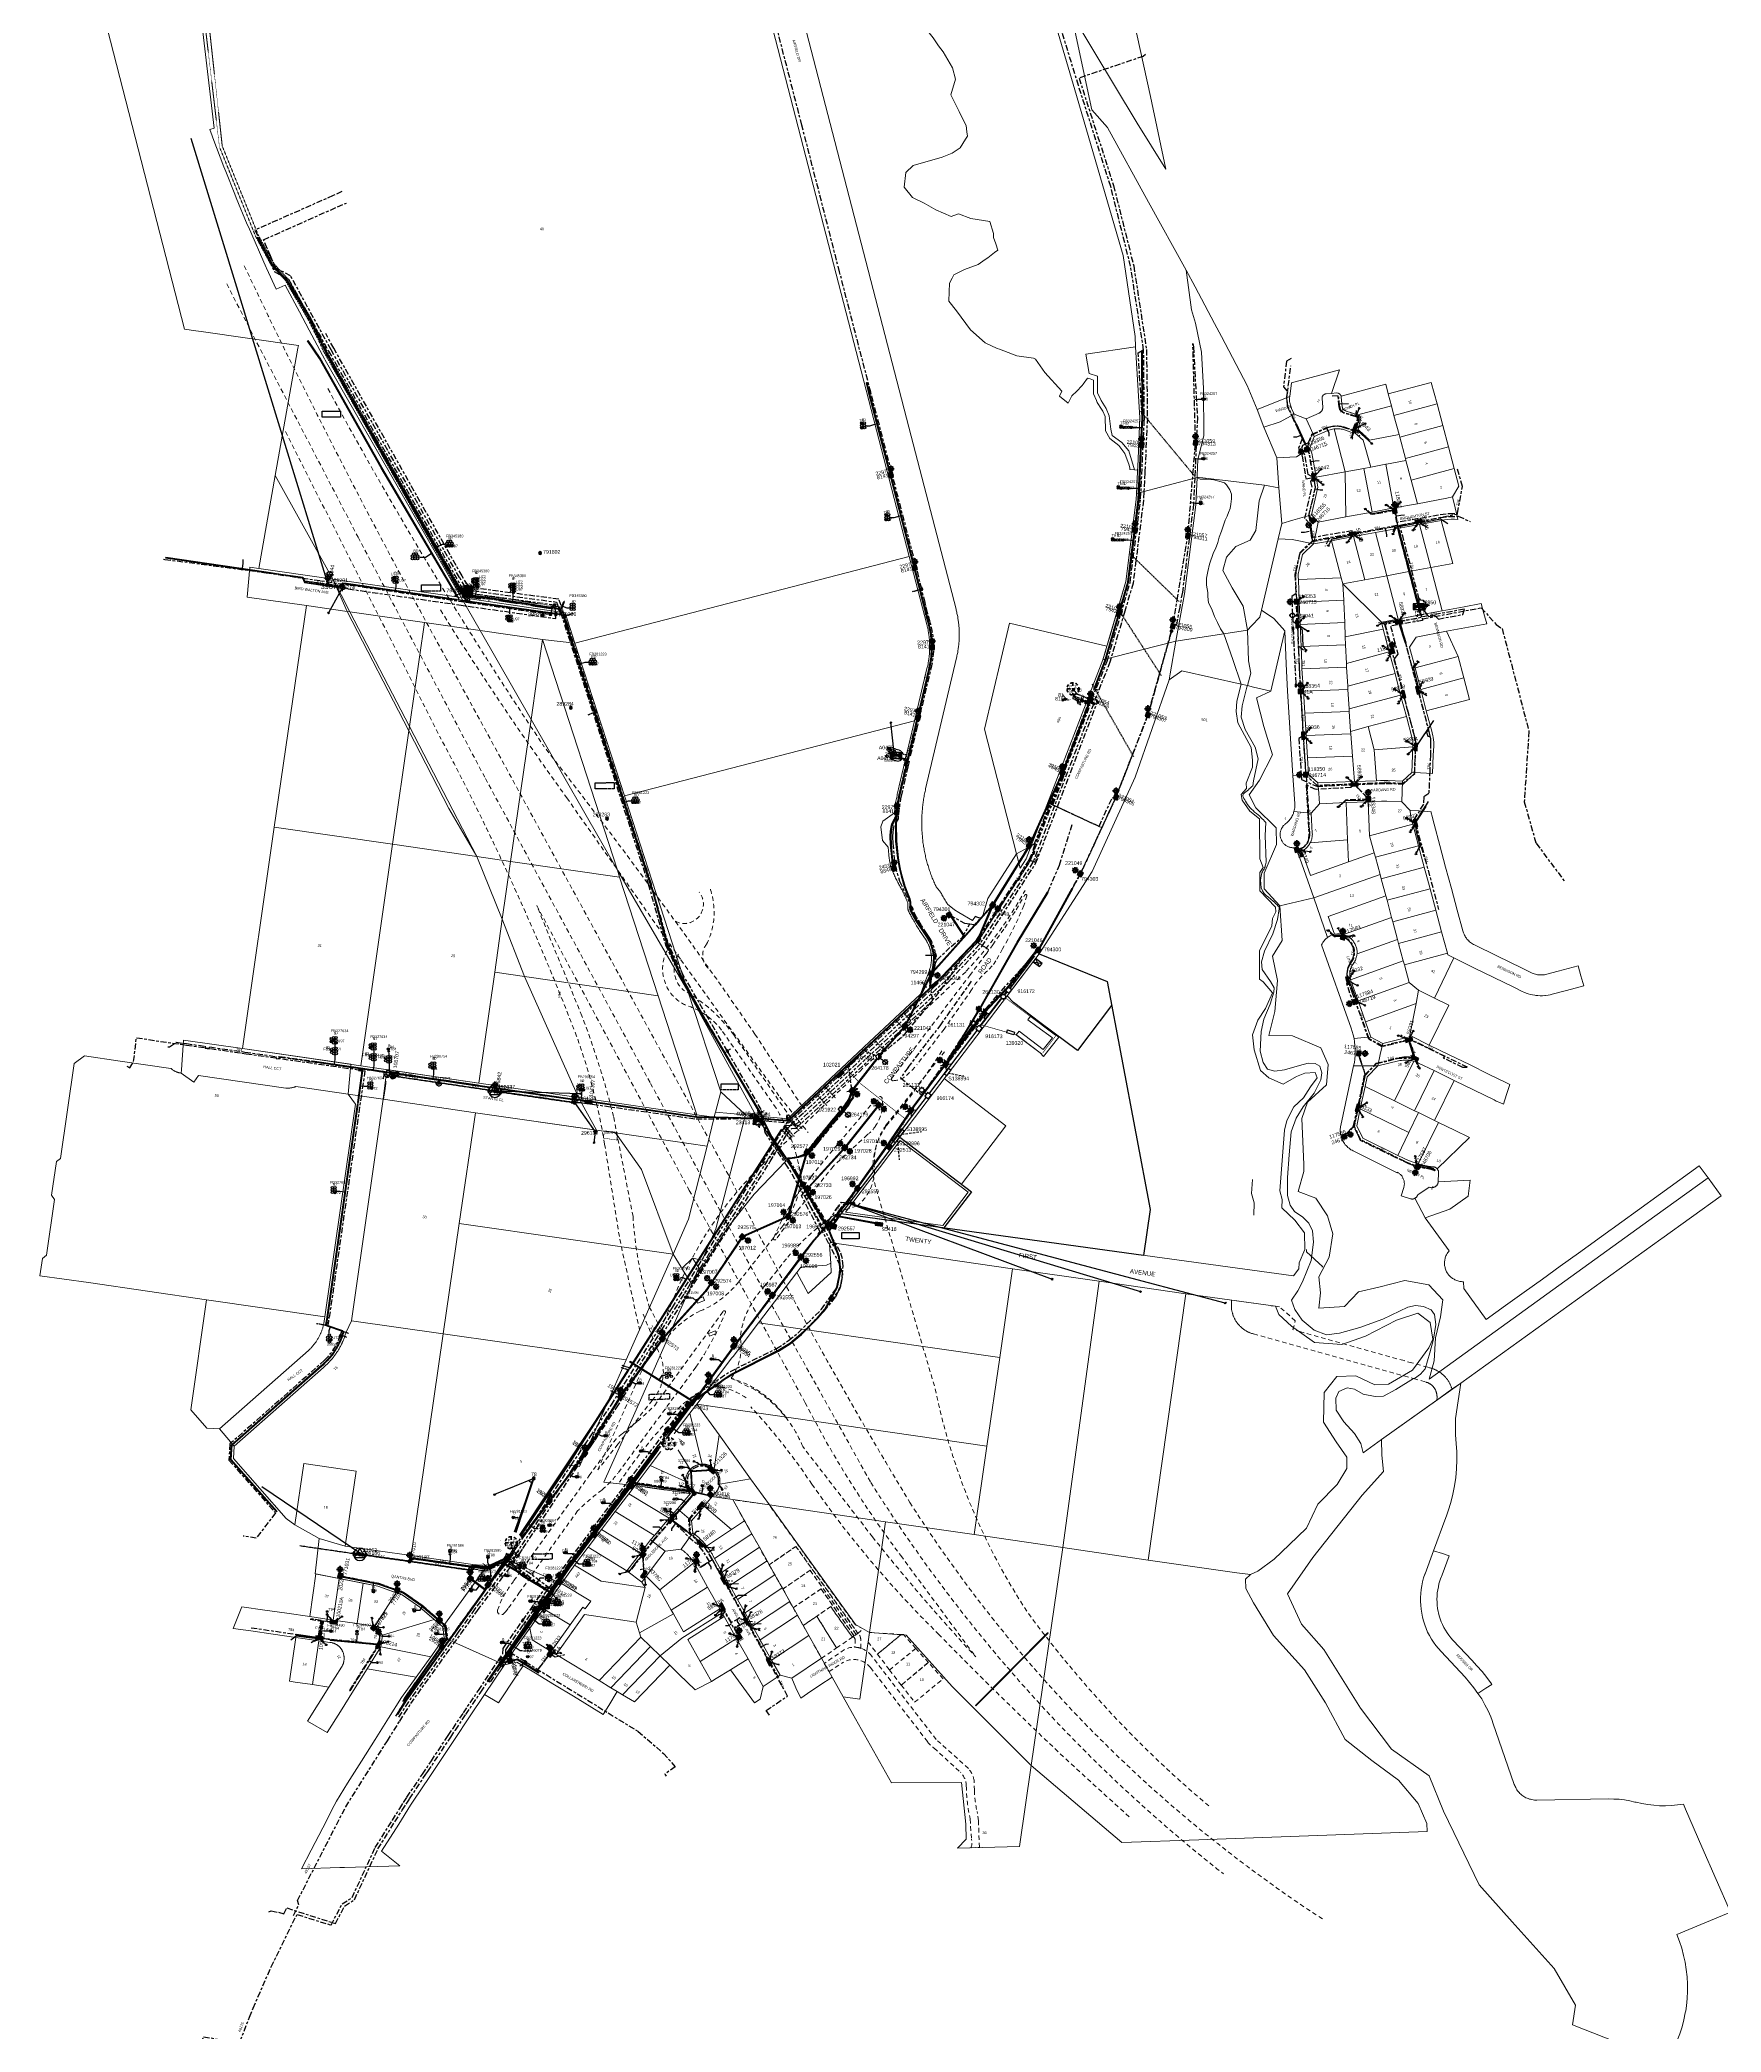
# Model space of a CAD drawing. Header units: metres. Extents: x 300929 to 302396, y 6244220 to 6246836.
# Drawn here: x 301011 to 302144, y 6244241 to 6245583 of the extents above; entities that cross this region are included whole.
import ezdxf
from ezdxf.enums import TextEntityAlignment as Align

# ---------------------------------------------------------------- set-up
doc = ezdxf.new("R2010")
doc.units = ezdxf.units.M
for name, pattern in [('Cable Exist OH', [1, 1, 0]), ('Cable Exist UG', [8.2, 4, -1.2, 1.8, -1.2]), ('Cable Remove', [2, 0, -2]), ('Dash', [5, 3, -2]), ('DASHED', [0.75, 0.5, -0.25]), ('HIDDEN', [0.375, 0.25, -0.125]), ('HIDDEN2', [0.1875, 0.125, -0.0625])]:
    doc.linetypes.add(name, pattern=pattern)
doc.layers.get('0').update_dxf_attribs({"color": 6})
for name, color, linetype in [('$0$_User Miscellaneous1', 7, 'Continuous'), ('$0$x-Subdivision Plan$0$_SURVEY$TEXT', 4, 'Continuous'), ('_User Miscellaneous1', 7, 'Continuous'), ('_User Miscellaneous5', 7, 'Continuous'), ('Duct_SP_EXT', 7, 'Continuous'), ('Equip_HV_EXT', 7, 'Continuous'), ('Equip_LV_EXT', 7, 'Continuous'), ('Equip_SL_EXT', 7, 'Continuous'), ('Equip_SP_HV_EXT', 7, 'Continuous'), ('Equip_SP_SL_EXT', 7, 'Continuous'), ('Equip_SP_SL_NEW', 7, 'Continuous'), ('Mains_HV_EXT', 7, 'Continuous'), ('Mains_HV_MOD', 3, 'Continuous'), ('Mains_LV_EXT', 7, 'Continuous'), ('Mains_LV_SL_EXT', 7, 'Continuous'), ('Mains_SL_EXT', 7, 'Continuous'), ('Mains_SL_MOD', 3, 'Continuous'), ('Notes', 7, 'Continuous'), ('Panels_LV_SL_NEW', 7, 'Continuous'), ('Services_SP_EXT', 7, 'Continuous'), ('Services_SP_NEW_UG', 7, 'Continuous'), ('Sub_SP_EXT', 7, 'Continuous'), ('Sub_SP_NEW', 7, 'Continuous'), ('Sub_SP_TR_HV_LV_EXT', 7, 'Continuous'), ('SupportsOH_SP_TR_HV_LV_SL_EXT', 7, 'Continuous'), ('SupportsUG_SP_LV_EXT', 7, 'Continuous'), ('SupportsUG_SP_LV_NEW', 7, 'Continuous'), ('SupportsUG_SP_LV_SL_EXT', 7, 'Continuous'), ('SupportsUG_SP_LV_SL_NEW', 7, 'Continuous'), ('Trench_SP_EXT', 7, 'Continuous'), ('Trench_SP_NEW', 7, 'Continuous')]:
    doc.layers.add(name, color=color, linetype=linetype)
for name, color, linetype, lineweight in [('Cadastre Developer_SP_EXT', 7, 'Continuous', 5), ('Cadastre Easements_SP_EXT', 7, 'Continuous', 5), ('Cadastre Land Parcels_SP_EXT', 7, 'Continuous', 5), ('Cadastre Other Property_SP_EXT', 7, 'HIDDEN', 5), ('Cadastre Roads_SP_EXT', 7, 'Continuous', 5)]:
    doc.layers.add(name, color=color, linetype=linetype, lineweight=lineweight)
doc.layers.add('UNKNOWN_FEATURES', color=1, linetype='DASHED', plot=False)
doc.styles.add('COLUMN_LABEL', font='arial.ttf')
doc.styles.add('HVSW_LABEL', font='arial.ttf')
doc.styles.add('iecARIAL', font='arial.ttf', dxfattribs={"height": 2})
doc.styles.add('IESYMBOL1', font='isocp.shx')
doc.styles.add('POLE_LABEL', font='arial.ttf')
doc.styles.add('SL_LABEL', font='arial.ttf', dxfattribs={"height": 2.5})
doc.styles.add('SLCP_LABEL', font='arial.ttf', dxfattribs={"height": 3.5})
doc.styles.get("Standard").update_dxf_attribs({"font": 'arial.ttf'})
doc.styles.add('SWITCH_LABEL', font='arial.ttf', dxfattribs={"height": 2.5})
doc.linetypes.add('Cable E UG', pattern='A,6,-0.5,["E",Standard,S=1.7,R=0,X=0.5,Y=-1],-2.9', length=9.4)
doc.linetypes.add('IE Trench HV', pattern='A,7,-0.2,["/",Standard,S=3,R=0,X=0.6,Y=-1.4],-2.5', length=9.7)

# ---------------------------------------------------------------- blocks, each defined once
blk = doc.blocks.new('SUB_POLE_EXT')
blk.add_wipeout([(0, 4.2), (0.4, 4.2), (0.8, 4.1), (1.2, 4), (1.6, 3.9), (2, 3.7), (2.3, 3.5), (2.7, 3.3), (3, 3), (3.3, 2.7), (3.5, 2.3), (3.8, 1.9), (3.9, 1.6), (4, 1.2), (4.2, 0.6), (4.2, 0), (4.2, -0.6), (4.1, -1.1), (3.9, -1.6), (3.6, -2.2), (3.2, -2.7), (3, -3), (2.7, -3.3), (2.4, -3.5), (2, -3.7), (1.6, -3.9), (1.3, -4), (0.8, -4.1), (0.4, -4.2), (0, -4.2), (-0.4, -4.2), (-0.8, -4.1), (-1.2, -4), (-1.6, -3.9), (-2, -3.7), (-2.4, -3.5), (-2.7, -3.3), (-3, -3), (-3.2, -2.7), (-3.5, -2.3), (-3.7, -2), (-3.9, -1.6), (-4, -1.2), (-4.2, -0.8), (-4.2, -0.1), (-4.2, 0.4), (-4.1, 0.8), (-4, 1.3), (-3.9, 1.6), (-3.7, 2), (-3.5, 2.4), (-3.3, 2.7), (-3, 3), (-2.7, 3.3), (-2.3, 3.5), (-2, 3.7), (-1.6, 3.9), (-1.2, 4), (-0.8, 4.2), (-0.4, 4.2)])
blk.add_line((2.2, 0.5), (2.2, 0.5, 0))
blk.add_lwpolyline([(-4.2, 0, 1), (4.2, 0, 1)], format="xyb", close=True)
blk.add_lwpolyline([(2.1, 0.5), (0, 4.2), (-3.7, -2.1), (3.7, -2.1)], close=True)
for tag, height, flags, p in [('STREET_CODE', 0.2, 9, (1.5, 0)), ('ASSET_NUM', 2.5, 8, (2, 2)), ('CONSTRUCTED_VOLTAGE', 0.2, 9, (1.5, -0.2)), ('NO_PHASES', 0.2, 9, (1.5, -0.4)), ('OPERATING_VOLTAGE', 0.2, 9, (1.5, -0.6)), ('OPERATED_BY', 0.2, 9, (1.5, -0.8)), ('MAINTAINED_BY', 0.2, 9, (1.5, -1)), ('ORIENTATION', 0.2, 9, (1.5, -1.2)), ('OWNED_BY', 0.2, 9, (1.5, -1.4)), ('SECONDARY_VOLTAGE', 0.2, 9, (1.5, -1.6)), ('STATE', 0.2, 9, (1.5, -1.8)), ('SUBSTATION_TYPE', 0.2, 9, (1.5, -2)), ('USAGE', 0.2, 9, (1.5, -2.2)), ('LEGEND', 0.2, 9, (1.5, -2.4)), ('LOCATION', 0.2, 9, (1.5, -2.6)), ('STREETNAME', 0.2, 9, (1.5, -2.8)), ('SUBURB', 0.2, 9, (1.5, -3)), ('NOTES', 0.2, 9, (1.5, -3.2)), ('Z', 0.2, 1, (1.5, -3.4))]:
    blk.add_attdef(tag, text='', height=height, dxfattribs=dict(flags=flags)).set_placement(p, align=Align.MIDDLE_LEFT)
blk = doc.blocks.new('SUB_PADMOUNT_EXT')
for points in [[(0, 0), (-3.84, 1.92), (-3.84, -1.92)], [(0, 0), (3.84, 1.92), (3.84, -1.92)]]:
    blk.add_hatch(color=256).paths.add_polyline_path(points)
for p, q in [((3.84, 1.92), (-3.84, -1.92)), ((-3.84, 1.92), (3.84, -1.92))]:
    blk.add_line(p, q)
blk.add_lwpolyline([(-3.84, -1.92), (3.84, -1.92), (3.84, 1.92), (-3.84, 1.92)], close=True)
for tag, height, flags, p in [('STREET_CODE', 0.2, 9, (1.5, 0)), ('ASSET_NUM', 2.5, 8, (2, 2)), ('CONSTRUCTED_VOLTAGE', 0.2, 9, (1.5, -0.2)), ('OPERATING_VOLTAGE', 0.2, 9, (1.5, -0.6)), ('ORIENTATION', 0.2, 9, (1.5, -0.8)), ('OWNED_BY', 0.2, 9, (1.5, -1)), ('OPERATED_BY', 0.2, 9, (1.5, -1.2)), ('SECONDARY_VOLTAGE', 0.2, 9, (1.5, -1.6)), ('STATE', 0.2, 9, (1.5, -1.8)), ('SUBSTATION_TYPE', 0.2, 9, (1.5, -2.2)), ('STREETNAME', 0.2, 9, (1.5, -3)), ('SUBURB', 0.2, 9, (1.5, -3.2)), ('Z', 0.2, 1, (1.5, -3.6)), ('NO_PHASES', 0.2, 9, (1.5, -0.4)), ('MAINTAINED_BY', 0.2, 9, (1.5, -1.4)), ('PARENT', 0.2, 9, (1.5, -2)), ('USAGE', 0.2, 9, (1.5, -2.4)), ('LEGEND', 0.2, 9, (1.5, -2.6)), ('LOCATION', 0.2, 9, (1.5, -2.8)), ('NOTES', 0.2, 9, (1.5, -3.4))]:
    blk.add_attdef(tag, text='', height=height, dxfattribs=dict(flags=flags)).set_placement(p, align=Align.MIDDLE_LEFT)
blk = doc.blocks.new('COLUMN_EXT')
blk.add_hatch(color=256).paths.add_polyline_path([(-1.5, 1.5), (-1.5, -1.5), (1.5, -1.5), (1.5, 1.5)])
blk.add_lwpolyline([(-1.5, -1.5), (1.5, -1.5), (1.5, 1.5), (-1.5, 1.5)], close=True)
for tag, height, style, flags, p in [('STRUCTURE_PLANT_NUMBER', 0.2, 'POLE_LABEL', 9, (1.8, 0)), ('ASSET_NUM', 2.5, 'COLUMN_LABEL', 8, (2, 2)), ('STREET_CODE', 0.2, 'COLUMN_LABEL', 9, (1.8, -0.2))]:
    blk.add_attdef(tag, text='', height=height, dxfattribs=dict(style=style, flags=flags)).set_placement(p, align=Align.MIDDLE_LEFT)
at = {"flags": 9}
for tag, p in [('COLUMN_TYPE', (1.8, -0.4)), ('OWNED_BY', (1.8, -0.6)), ('STATE', (1.8, -0.8)), ('USAGE', (1.8, -1)), ('LEGEND', (1.8, -1.2)), ('LOCATION', (1.8, -1.4)), ('STREETNAME', (1.8, -1.6)), ('SUBURB', (1.8, -1.8)), ('NOTES', (1.8, -2))]:
    blk.add_attdef(tag, text='', height=0.2, dxfattribs=at).set_placement(p, align=Align.MIDDLE_LEFT)
at = {"flags": 1}
blk.add_attdef('Z', (1.8, -2.4), '', height=0.2, dxfattribs=at)
blk = doc.blocks.new('PILLAR_EXT')
blk.add_hatch(color=256).paths.add_polyline_path([(-2.475, 0.99), (-2.475, -0.99), (2.475, -0.99), (2.475, 0.99)])
blk.add_lwpolyline([(-2.475, -0.99), (2.475, -0.99), (2.475, 0.99), (-2.475, 0.99)], close=True)
for tag, p, flags in [('OWNED_BY', (0, -0.2), 9), ('STATE', (0, -0.4), 9), ('SUPPORT_TYPE', (0, -0.6), 9), ('STREETNAME', (0, -1.8), 9), ('SUBURB', (0, -2), 1), ('USAGE', (0, -0.8), 9), ('LEGEND', (0, -1), 9), ('LOCATION', (0, -1.2), 9), ('NOTES', (0, -1.4), 9), ('PARENT', (0, -1.6), 9)]:
    blk.add_attdef(tag, p, '', height=0.2, dxfattribs=dict(flags=flags))
at = {"style": 'iecARIAL', "flags": 8}
blk.add_attdef('ASSET_NUM', (1.5, 3.5), '', height=2.5, dxfattribs=at)
blk = doc.blocks.new('DUCT_EXT')
blk.add_circle((0, 0.8), 0.8)
at = {"flags": 1}
blk.add_attdef('Z', (0, 0), '', height=0.2, dxfattribs=at)
at = {"flags": 9}
for tag, p in [('DUCT_CODE', (0, 0)), ('XSECT_TYPE', (0, -0.2)), ('FB_REFERENCE', (0, -0.4)), ('STATE', (0, -0.6)), ('NOTES', (0, -0.8))]:
    blk.add_attdef(tag, text='', height=0.2, dxfattribs=at).set_placement(p, align=Align.MIDDLE_LEFT)
blk = doc.blocks.new('LV_OH_LINKS_DISTFUSE_EXT')
for p, q in [((0, 0), (0.96, 0)), ((3.84, 0), (4.8, 0))]:
    blk.add_line(p, q)
blk.add_lwpolyline([(3.84, -1.2), (3.84, 1.2), (0.96, -1.2), (0.96, 1.2)], close=True)
at = {"flags": 9}
for tag, p in [('ACTUAL_STATUS', (0, 0)), ('CONSTRUCTED_VOLTAGE', (0, -0.2)), ('OPERATING_VOLTAGE', (0, -0.6)), ('ORIENTATION', (0, -0.8)), ('OWNED_BY', (0, -1)), ('STATE', (0, -1.2)), ('SWITCH_TYPE', (0, -1.4)), ('NO_PHASES', (0, -0.4)), ('USAGE', (0, -1.6)), ('NOTES', (0, -1.8))]:
    blk.add_attdef(tag, text='', height=0.2, dxfattribs=at).set_placement(p, align=Align.MIDDLE_LEFT)
at = {"flags": 1}
blk.add_attdef('Z', (0, 0), '', height=0.2, dxfattribs=at)
blk = doc.blocks.new('*U53')
at = {"lineweight": 40}
for p, q in [((-2.3, 4.2), (2.2, 4.2)), ((-1.5, 5.7), (-1.1, 5.3)), ((-1.5, 2.8), (-1.1, 3.2)), ((0, 2), (0, 6.5)), ((0, 0), (0, 2.7)), ((1.5, 5.7), (1.1, 5.3)), ((1.5, 2.8), (1.1, 3.2))]:
    blk.add_line(p, q, dxfattribs=at)
blk.add_circle((0, 4.2), 1.5, dxfattribs=at)
at = {"style": 'iecARIAL', "flags": 8}
blk.add_attdef('ASSET_NUM', (1.5, 1.5), '', height=2.5, dxfattribs=at)
for tag, p, height, flags in [('CONSTRUCTED_VOLTAGE', (1, -0.7), 0.2, 9), ('CONTROL_TYPE', (1, -0.9), 0.2, 9), ('LANTERN_PURPOSE', (1, -1.1), 0.2, 9), ('LANTERN_TYPE', (1, -1.3), 0.2, 9), ('NO_PHASES', (1, -1.5), 0.2, 9), ('OPERATING_VOLTAGE', (1, -1.7), 0.2, 9), ('ORIENTATION', (1, -1.9), 0.2, 9), ('OWNED_BY', (1, -2.1), 0.2, 9), ('STATE', (1, -2.3), 0.2, 9), ('USAGE', (1, -2.5), 0.2, 9), ('CEXIST', (1, -2.7), 0.2, 9), ('CNEW', (1, -2.9), 0.2, 9), ('CNUMBER', (1, -3.1), 0.2, 9), ('CREMOVE', (1, -3.3), 0.2, 9), ('CREPLACE', (1, -3.5), 0.2, 9), ('LKINGHEIGHT', (1, -3.7), 0.2, 9), ('LBRACKET', (1, -3.9), 0.2, 9), ('LBRACKETVOCAB', (1, -4.1), 0.2, 9), ('LCATEGORY', (1, -4.3), 0.2, 9), ('LCHARGE1', (1, -4.5), 0.2, 9), ('LCHARGE1PERCENT', (1, -4.7), 0.2, 9), ('LCHARGE2', (1, -4.9), 0.2, 9), ('LCHARGE2PERCENT', (1, -5.1), 0.2, 9), ('LCHARGE3', (1, -5.3), 0.2, 9), ('LCHARGE3PERCENT', (1, -5.5), 0.2, 9), ('LEXIST', (1, -5.7), 0.2, 9), ('LLAMP', (1, -5.9), 0.2, 9), ('LLAMPVOCAB', (1, -6.1), 0.2, 9), ('LMAST', (1, -6.3), 0.2, 9), ('LMASTVOCAB', (1, -6.5), 0.2, 9), ('LNEW', (1, -6.7), 0.2, 9), ('LANTNUMBER', (1, -6.9), 0.2, 9), ('LOUTREACH', (1, -7.3), 0.2, 9), ('LOUTREACHVOCAB', (1, -7.5), 0.2, 9), ('LRATECODE', (1, -7.7), 0.2, 9), ('LREMOVE', (1, -7.9), 0.2, 9), ('LREPLACE', (1, -8.1), 0.2, 9), ('LTYPE', (1, -8.3), 0.2, 9), ('LTYPEVOCAB', (1, -8.5), 0.2, 9), ('LEGEND', (1, -8.7), 0.2, 9), ('LOCATION', (1, -8.9), 0.2, 9), ('NOTES', (1, -9.1), 0.2, 9), ('STREETNAME', (1, -9.3), 0.2, 9), ('SUBURB', (1, -9.5), 0.2, 1), ('LNUMBER', (2.2, -3.3), 2.5, 8)]:
    blk.add_attdef(tag, p, '', height=height, dxfattribs=dict(flags=flags))
blk = doc.blocks.new('CCP_EXT')
blk.add_wipeout([(0, 0.6), (0.6, 0), (0, -0.6), (-0.6, 0)])
blk.add_lwpolyline([(-0.6, 0), (0, 0.6), (0.6, 0), (0, -0.6), (-0.6, 0)])
at = {"flags": 1}
blk.add_attdef('Z', (0, 0), '', height=0.2, dxfattribs=at)
at = {"flags": 9}
for tag, p in [('CCP_TYPE', (0, 0)), ('CONSTRUCTED_VOLTAGE', (0, -0.2)), ('NO_PHASES', (0, -0.4)), ('OPERATING_VOLTAGE', (0, -0.6)), ('ORIENTATION', (0, -0.8)), ('OWNED_BY', (0, -1)), ('USAGE', (0, -1.2)), ('LEGEND', (0, -1.4)), ('LIFE_SUPPORT', (0, -1.6)), ('STATE', (0, -1.8)), ('NOTES', (0, -2))]:
    blk.add_attdef(tag, text='', height=0.2, dxfattribs=at).set_placement(p, align=Align.MIDDLE_LEFT)
blk = doc.blocks.new('POLE_EXT')
blk.add_hatch(color=256).paths.add_polyline_path([(-1, 0, 1), (1, 0, 1)])
blk.add_lwpolyline([(-1, 0, 1), (1, 0, 1)], format="xyb", close=True)
for tag, height, flags, p in [('pNumber', 2.5, 8, (-17.8, 2.1)), ('OWNED_BY', 0.2, 9, (1.4, -0.4)), ('PARENT', 0.2, 9, (1.4, -0.6)), ('SPECIAL_USE', 0.2, 9, (1.4, -0.8)), ('STATE', 0.2, 9, (1.4, -1)), ('USAGE', 0.2, 9, (1.4, -1.2)), ('cLV', 0.2, 9, (1.4, -1.4)), ('hDepth', 0.2, 9, (1.4, -1.6)), ('hDia', 0.2, 9, (1.4, -1.8)), ('cHV', 0.2, 9, (1.4, -2)), ('LBRACKET', 0.2, 9, (1.4, -2.2)), ('LExisting', 0.2, 9, (1.4, -2.4)), ('LANTNUMBER', 0.2, 9, (1.4, -2.6)), ('LOther', 0.2, 9, (1.4, -2.8)), ('LRemove', 0.2, 9, (1.4, -3)), ('LEGEND', 0.2, 9, (1.4, -3.2)), ('cLinedev', 0.2, 9, (1.4, -3.4)), ('LOCATION', 0.2, 9, (1.4, -3.6)), ('pExisting', 0.2, 9, (1.4, -3.8)), ('PFNUMBER', 0.2, 9, (1.4, -4)), ('NEWPFNUMBER', 0.2, 9, (1.4, -4.2)), ('pFooting', 0.2, 9, (1.4, -4.4)), ('pNew', 0.2, 9, (1.4, -4.6)), ('pRelocate', 0.2, 9, (1.4, -5)), ('pRemove', 0.2, 9, (1.4, -5.2)), ('pReplace', 0.2, 9, (1.4, -5.4)), ('pStay', 0.2, 9, (1.4, -5.6)), ('pType', 0.2, 9, (1.4, -5.8)), ('cspan', 0.2, 9, (1.4, -6)), ('STREETNAME', 0.2, 9, (1.4, -6.2)), ('SUBURB', 0.2, 9, (1.4, -6.4)), ('NOTES', 0.2, 9, (1.4, -6.6)), ('MAINTAINED_BY', 0.2, 9, (1.4, -6.8)), ('OPERATED_BY', 0.2, 9, (1.4, -7))]:
    blk.add_attdef(tag, text='', height=height, dxfattribs=dict(flags=flags)).set_placement(p, align=Align.MIDDLE_LEFT)
at = {"style": 'POLE_LABEL'}
for tag, height, flags, p in [('STRUCTURE_PLANT_NUMBER', 0.2, 9, (1.4, 0)), ('ASSET_NUM', 2.5, 8, (2, 2)), ('STREET_CODE', 0.2, 9, (1.4, -0.2))]:
    blk.add_attdef(tag, text='', height=height, dxfattribs=dict(at, flags=flags)).set_placement(p, align=Align.MIDDLE_LEFT)
at = {"flags": 1}
blk.add_attdef('Z', (1.4, -7.3), '', height=0.2, dxfattribs=at)
blk = doc.blocks.new('HV_STJ_EXT')
h = blk.add_hatch(color=256)
edge = h.paths.add_edge_path()
edge.add_ellipse((-0.6, 0.1), major_axis=(0.226, 0.226), ratio=1, start_angle=45, end_angle=135)
edge.add_line((-0.9, 0.1), (-0.9, -0.1))
edge.add_ellipse((-0.6, -0.1), major_axis=(0.226, 0.226), ratio=1, start_angle=135, end_angle=225)
edge.add_line((-0.6, -0.5), (0.6, -0.5))
edge.add_ellipse((0.6, -0.1), major_axis=(-0.226, 0.226), ratio=1, start_angle=135, end_angle=225)
edge.add_line((0.9, -0.1), (0.9, 0.1))
edge.add_ellipse((0.6, 0.1), major_axis=(-0.226, 0.226), ratio=1, start_angle=225, end_angle=315)
edge.add_line((0.6, 0.5), (-0.6, 0.5))
blk.add_lwpolyline([(-0.9, 0.1), (-0.9, -0.1, 0.414214), (-0.6, -0.5), (0.6, -0.5, 0.414214), (0.9, -0.1), (0.9, 0.1, 0.414214), (0.6, 0.5), (-0.6, 0.5, 0.414214)], format="xyb", close=True)
for tag, flags, p in [('ORIENTATION', 9, (1.5, 0)), ('USAGE', 9, (1.5, -0.2)), ('LEGEND', 9, (1.5, -0.4)), ('NOTES', 9, (1.5, -0.6)), ('Z', 1, (1.5, -0.8))]:
    blk.add_attdef(tag, text='', height=0.2, dxfattribs=dict(flags=flags)).set_placement(p, align=Align.MIDDLE_LEFT)
blk = doc.blocks.new('LV_STJ_EXT')
h = blk.add_hatch(color=256)
edge = h.paths.add_edge_path()
edge.add_ellipse((-0.6, 0.1), major_axis=(0.226, 0.226), ratio=1, start_angle=45, end_angle=135)
edge.add_line((-0.9, 0.1), (-0.9, -0.1))
edge.add_ellipse((-0.6, -0.1), major_axis=(0.226, 0.226), ratio=1, start_angle=135, end_angle=225)
edge.add_line((-0.6, -0.5), (0.6, -0.5))
edge.add_ellipse((0.6, -0.1), major_axis=(-0.226, 0.226), ratio=1, start_angle=135, end_angle=225)
edge.add_line((0.9, -0.1), (0.9, 0.1))
edge.add_ellipse((0.6, 0.1), major_axis=(-0.226, 0.226), ratio=1, start_angle=225, end_angle=315)
edge.add_line((0.6, 0.5), (-0.6, 0.5))
blk.add_lwpolyline([(-0.9, 0.1), (-0.9, -0.1, 0.414214), (-0.6, -0.5), (0.6, -0.5, 0.414214), (0.9, -0.1), (0.9, 0.1, 0.414214), (0.6, 0.5), (-0.6, 0.5, 0.414214)], format="xyb", close=True)
at = {"flags": 1}
blk.add_attdef('Z', (0, 0), '', height=0.2, dxfattribs=at)
at = {"flags": 9}
for tag, p in [('ORIENTATION', (0, 0)), ('USAGE', (0, -0.2)), ('LEGEND', (0, -0.4)), ('NOTES', (0, -0.6))]:
    blk.add_attdef(tag, text='', height=0.2, dxfattribs=at).set_placement(p, align=Align.MIDDLE_LEFT)
blk = doc.blocks.new('SL_STJ_EXT')
h = blk.add_hatch(color=256)
edge = h.paths.add_edge_path()
edge.add_ellipse((-0.6, 0.1), major_axis=(0.226, 0.226), ratio=1, start_angle=45, end_angle=135)
edge.add_line((-0.9, 0.1), (-0.9, -0.1))
edge.add_ellipse((-0.6, -0.1), major_axis=(0.226, 0.226), ratio=1, start_angle=135, end_angle=225)
edge.add_line((-0.6, -0.5), (0.6, -0.5))
edge.add_ellipse((0.6, -0.1), major_axis=(-0.226, 0.226), ratio=1, start_angle=135, end_angle=225)
edge.add_line((0.9, -0.1), (0.9, 0.1))
edge.add_ellipse((0.6, 0.1), major_axis=(-0.226, 0.226), ratio=1, start_angle=225, end_angle=315)
edge.add_line((0.6, 0.5), (-0.6, 0.5))
blk.add_lwpolyline([(-0.9, 0.1), (-0.9, -0.1, 0.414214), (-0.6, -0.5), (0.6, -0.5, 0.414214), (0.9, -0.1), (0.9, 0.1, 0.414214), (0.6, 0.5), (-0.6, 0.5, 0.414214)], format="xyb", close=True)
at = {"flags": 1}
blk.add_attdef('Z', (0, 0), '', height=0.2, dxfattribs=at)
at = {"flags": 9}
for tag, p in [('ORIENTATION', (0, 0)), ('USAGE', (0, -0.2)), ('LEGEND', (0, -0.4)), ('NOTES', (0, -0.6))]:
    blk.add_attdef(tag, text='', height=0.2, dxfattribs=at).set_placement(p, align=Align.MIDDLE_LEFT)
blk = doc.blocks.new('LV_UG_LINKS_CLOSED_EXT')
blk.add_wipeout([(-1.1, 1.1), (-1.2, 0.9), (-1.3, 0.8), (-1.4, 0.6), (-1.4, 0.4), (-1.5, 0.2), (-1.5, 0), (-1.5, -0.1), (-1.5, -0.3), (-1.4, -0.5), (-1.3, -0.7), (-1.2, -0.8), (-1.1, -1), (-1, -1.1), (-0.8, -1.2), (-0.7, -1.3), (-0.5, -1.4), (-0.3, -1.5), (-0.1, -1.5), (0, -1.5), (0.2, -1.5), (0.4, -1.4), (0.6, -1.4), (0.8, -1.3), (0.9, -1.2), (1.1, -1.1), (1.2, -0.9), (1.3, -0.8), (1.4, -0.6), (1.4, -0.4), (1.5, -0.2), (1.5, 0), (1.5, 0.1), (1.5, 0.3), (1.4, 0.5), (1.3, 0.7), (1.2, 0.8), (1.1, 1), (1, 1.1), (0.8, 1.2), (0.7, 1.3), (0.5, 1.4), (0.3, 1.5), (0.1, 1.5), (0, 1.5), (-0.2, 1.5), (-0.4, 1.4), (-0.6, 1.4), (-0.8, 1.3), (-0.9, 1.2)])
for p, q in [((-0.2, -1.5), (-0.2, 1.5)), ((0.2, -1.5), (0.2, 1.5))]:
    blk.add_line(p, q)
blk.add_circle((0, 0), 1.5)
at = {"flags": 1}
blk.add_attdef('Z', (0, 0), '', height=0.2, dxfattribs=at)
at = {"flags": 9}
for tag, p in [('ACTUAL_STATUS', (0, 0)), ('CONSTRUCTED_VOLTAGE', (0, -0.2)), ('NO_PHASES', (0, -0.4)), ('OPERATING_VOLTAGE', (0, -0.6)), ('ORIENTATION', (0, -0.8)), ('STATE', (0, -1)), ('SWITCH_TYPE', (0, -1.2)), ('USAGE', (0, -1.4)), ('NOTES', (0, -1.6))]:
    blk.add_attdef(tag, text='', height=0.2, dxfattribs=at).set_placement(p, align=Align.MIDDLE_LEFT)
blk = doc.blocks.new('LV_UG_LINKS_OPEN_EXT')
for p, q in [((-0.2, 1.5), (-0.2, 2.2)), ((0.2, 1.5), (0.2, 2.2)), ((-0.2, -1.5), (-0.2, -2.2)), ((0.2, -1.5), (0.2, -2.2))]:
    blk.add_line(p, q)
at = {"flags": 1}
blk.add_attdef('Z', (0, 0), '', height=0.2, dxfattribs=at)
at = {"flags": 9}
for tag, p in [('ACTUAL_STATUS', (0, 0)), ('CONSTRUCTED_VOLTAGE', (0, -0.2)), ('NO_PHASES', (0, -0.4)), ('OPERATING_VOLTAGE', (0, -0.6)), ('ORIENTATION', (0, -0.8)), ('STATE', (0, -1)), ('SWITCH_TYPE', (0, -1.2)), ('USAGE', (0, -1.4)), ('NOTES', (0, -1.6))]:
    blk.add_attdef(tag, text='', height=0.2, dxfattribs=at).set_placement(p, align=Align.MIDDLE_LEFT)
blk.add_wipeout([(-0.2, 1.5), (-0.4, 1.4), (-0.6, 1.4), (-0.8, 1.3), (-0.9, 1.2), (-1.1, 1), (-1.2, 0.9), (-1.3, 0.7), (-1.4, 0.6), (-1.4, 0.4), (-1.5, 0.2), (-1.5, 0), (-1.5, -0.2), (-1.5, -0.3), (-1.4, -0.5), (-1.3, -0.7), (-1.2, -0.9), (-1.1, -1), (-1, -1.1), (-0.8, -1.2), (-0.7, -1.3), (-0.5, -1.4), (-0.3, -1.5), (-0.1, -1.5), (0.1, -1.5), (0.2, -1.5), (0.4, -1.4), (0.6, -1.4), (0.8, -1.3), (0.9, -1.2), (1.1, -1), (1.2, -0.9), (1.3, -0.7), (1.4, -0.6), (1.4, -0.4), (1.5, -0.2), (1.5, 0), (1.5, 0.2), (1.5, 0.3), (1.4, 0.5), (1.3, 0.7), (1.2, 0.9), (1.1, 1), (1, 1.1), (0.8, 1.2), (0.7, 1.3), (0.5, 1.4), (0.3, 1.5), (0.1, 1.5), (-0.1, 1.5)])
blk.add_lwpolyline([(0, -1.5, 1), (0, 1.5, 1)], format="xyb", close=True)
blk = doc.blocks.new('LV_UG_DFUSE_CLOSED_EXT')
for points in [[(1, 0), (0, 0)], [(5, -0.7), (2.2, 0.7)], [(5, 0.7), (2.2, -0.7)], [(6.2, 0), (7.2, 0)]]:
    blk.add_lwpolyline(points)
for centre in [(1.8, 0), (5.4, 0)]:
    blk.add_circle(centre, 0.8)
at = {"flags": 1}
blk.add_attdef('Z', (0, 0), '', height=0.2, dxfattribs=at)
at = {"flags": 9}
for tag, p in [('ACTUAL_STATUS', (0, 0)), ('CONSTRUCTED_VOLTAGE', (0, -0.2)), ('NO_PHASES', (0, -0.4)), ('OPERATING_VOLTAGE', (0, -0.6)), ('ORIENTATION', (0, -0.8)), ('STATE', (0, -1)), ('SWITCH_TYPE', (0, -1.2)), ('USAGE', (0, -1.4)), ('NOTES', (0, -1.6))]:
    blk.add_attdef(tag, text='', height=0.2, dxfattribs=at).set_placement(p, align=Align.MIDDLE_LEFT)
blk = doc.blocks.new('SWG_HOLEC_SU_EXT')
blk.add_line((1.8, -2), (5.8, -2))
for points in [[(1, 0), (0, 0)], [(6.6, 0), (7.6, 0)]]:
    blk.add_lwpolyline(points)
for points in [[(1.8, -0.8, 1), (1.8, 0.8, 1)], [(5.8, -0.8, 1), (5.8, 0.8, 1)]]:
    blk.add_lwpolyline(points, format="xyb", close=True)
at = {"style": 'SWITCH_LABEL', "flags": 8}
blk.add_attdef('ASSET_NUM', text='', height=2.5, rotation=179.9544, dxfattribs=at).set_placement((-2.4, 0), align=Align.MIDDLE_LEFT)
at = {"flags": 1}
blk.add_attdef('Z', (0, 0), '', height=0.2, dxfattribs=at)
at = {"style": 'SWITCH_LABEL', "flags": 9}
blk.add_attdef('STREET_CODE', text='', height=0.2, dxfattribs=at).set_placement((0, -0.2), align=Align.MIDDLE_LEFT)
at = {"flags": 9}
for tag, p in [('ACTUAL_STATUS', (0, -0.4)), ('CONSTRUCTED_VOLTAGE', (0, -0.6)), ('NO_PHASES', (0, -0.8)), ('OPERATING_VOLTAGE', (0, -1)), ('ORIENTATION', (0, -1.2)), ('OWNED_BY', (0, -1.4)), ('PARENT', (0, -1.6)), ('STATE', (0, -1.8)), ('SWITCH_TYPE', (0, -2)), ('USAGE', (0, -2.2)), ('LOCATION', (0, -2.4)), ('STREETNAME', (0, -2.6)), ('SUBURB', (0, -2.8)), ('NOTES', (0, -3))]:
    blk.add_attdef(tag, text='', height=0.2, dxfattribs=at).set_placement(p, align=Align.MIDDLE_LEFT)
blk = doc.blocks.new('HV_ABS_CLOSED_EXT')
blk.add_line((-3, 6.9), (3, 6.9))
blk.add_circle((0, 6.9), 1.8)
at = {"flags": 1}
blk.add_attdef('Z', (0, 0), '', height=0.2, dxfattribs=at)
at = {"style": 'HVSW_LABEL'}
for tag, height, flags, p in [('ASSET_NUM', 3.5, 8, (2, 2)), ('STREET_CODE', 0.2, 9, (0, -0.2))]:
    blk.add_attdef(tag, text='', height=height, dxfattribs=dict(at, flags=flags)).set_placement(p, align=Align.MIDDLE_LEFT)
at = {"flags": 9}
for tag, p in [('ACTUAL_STATUS', (0, -0.4)), ('CONSTRUCTED_VOLTAGE', (0, -0.6)), ('NO_PHASES', (0, -0.8)), ('OPERATING_VOLTAGE', (0, -1)), ('ORIENTATION', (0, -1.2)), ('OWNED_BY', (0, -1.4)), ('STATE', (0, -1.6)), ('SWITCH_TYPE', (0, -1.8)), ('USAGE', (0, -2)), ('LEGEND', (0, -2.2)), ('LOCATION', (0, -2.4)), ('STREETNAME', (0, -2.6)), ('SUBURB', (0, -2.8)), ('NOTES', (0, -3))]:
    blk.add_attdef(tag, text='', height=0.2, dxfattribs=at).set_placement(p, align=Align.MIDDLE_LEFT)
blk = doc.blocks.new('SWG_HOLEC_SU_NO_EXT')
blk.add_line((1.8, -2), (5.8, -2))
for points in [[(1, 0), (0, 0)], [(6.6, 0), (7.6, 0)]]:
    blk.add_lwpolyline(points)
for points in [[(1.8, -0.8, 1), (1.8, 0.8, 1)], [(5.8, -0.8, 1), (5.8, 0.8, 1)]]:
    blk.add_lwpolyline(points, format="xyb", close=True)
at = {"insert": (5.3, -3.6), "char_height": 1.4, "width": 3.886, "attachment_point": 1, "rotation": 180}
blk.add_mtext('{\\fArial|b0|i0|c0|p34;N/O}', dxfattribs=at)
at = {"style": 'SWITCH_LABEL', "flags": 8}
blk.add_attdef('ASSET_NUM', text='', height=2.5, rotation=179.9544, dxfattribs=at).set_placement((-2.4, 0), align=Align.MIDDLE_LEFT)
at = {"flags": 1}
blk.add_attdef('Z', (0, 0), '', height=0.2, dxfattribs=at)
at = {"style": 'SWITCH_LABEL', "flags": 9}
blk.add_attdef('STREET_CODE', text='', height=0.2, dxfattribs=at).set_placement((0, -0.2), align=Align.MIDDLE_LEFT)
at = {"flags": 9}
for tag, p in [('ACTUAL_STATUS', (0, -0.4)), ('CONSTRUCTED_VOLTAGE', (0, -0.6)), ('NO_PHASES', (0, -0.8)), ('OPERATING_VOLTAGE', (0, -1)), ('ORIENTATION', (0, -1.2)), ('OWNED_BY', (0, -1.4)), ('PARENT', (0, -1.6)), ('STATE', (0, -1.8)), ('SWITCH_TYPE', (0, -2)), ('USAGE', (0, -2.2)), ('LOCATION', (0, -2.4)), ('STREETNAME', (0, -2.6)), ('SUBURB', (0, -2.8)), ('NOTES', (0, -3))]:
    blk.add_attdef(tag, text='', height=0.2, dxfattribs=at).set_placement(p, align=Align.MIDDLE_LEFT)
blk = doc.blocks.new('End Shackle_EXT')
blk.add_wipeout([(0, 0.3), (1.8, 0.3), (1.8, -0.3), (0, -0.3)])
blk.add_line((1.8, -1), (1.8, 1))
at = {"flags": 1}
blk.add_attdef('Z', (0, 0), '', height=0.2, dxfattribs=at)
at = {"flags": 9}
for tag, p in [('CONNECTOR_TYPE', (0, 0)), ('CONSTRUCTED_VOLTAGE', (0, -0.2)), ('NO_PHASES', (0, -0.4)), ('OPERATING_VOLTAGE', (0, -0.6)), ('ORIENTATION', (0, -0.8)), ('OWNED_BY', (0, -1)), ('STATE', (0, -1.2)), ('USAGE', (0, -1.4)), ('NOTES', (0, -1.6))]:
    blk.add_attdef(tag, text='', height=0.2, dxfattribs=at).set_placement(p, align=Align.MIDDLE_LEFT)
blk = doc.blocks.new('SWITCHING_STATION_EXT')
blk.add_hatch(color=256).paths.add_polyline_path([(-3, 3), (-3, -3), (0, 0)])
h = blk.add_hatch(color=256)
h.paths.add_polyline_path([(0, 0), (3, -3), (3, 3)])
h.paths.add_polyline_path([(3.6, -1.1), (4.6, -1.1), (4.6, -0.8), (3.6, -0.8)], flags=9)
h.paths.add_polyline_path([(3.6, -0.9), (4.8, -0.9), (4.8, -0.7), (3.6, -0.7)], flags=9)
h.paths.add_polyline_path([(3.6, -0.8), (4.6, -0.8), (4.6, -0.5), (3.6, -0.5)], flags=9)
h.paths.add_polyline_path([(3.6, -0.6), (4.8, -0.6), (4.8, -0.2), (3.6, -0.2)], flags=9)
h.paths.add_polyline_path([(3.6, -0.3), (5.7, -0.3), (5.7, -0.1), (3.6, -0.1)], flags=9)
for p, q in [((-3, 3), (3, -3)), ((-3, -3), (3, 3)), ((-2.4, 2.3), (-2.4, 2.3, 0)), ((2.3, 2.3), (2.3, 2.3, 0))]:
    blk.add_line(p, q)
blk.add_lwpolyline([(-3, 3), (3, 3), (3, -3), (-3, -3)], close=True)
for tag, height, flags, p in [('STREET_CODE', 0.2, 9, (1.5, 0)), ('ASSET_NUM', 2.5, 8, (3.5, 2)), ('CONSTRUCTED_VOLTAGE', 0.2, 9, (1.5, -0.2)), ('NO_PHASES', 0.2, 9, (1.5, -0.4)), ('OPERATING_VOLTAGE', 0.2, 9, (1.5, -0.6)), ('OPERATED_BY', 0.2, 9, (1.5, -0.8)), ('MAINTAINED_BY', 0.2, 9, (1.5, -1)), ('ORIENTATION', 0.2, 9, (1.5, -1.2)), ('OWNED_BY', 0.2, 9, (1.5, -1.4)), ('STATE', 0.2, 9, (1.5, -1.6)), ('PARENT', 0.2, 9, (1.5, -1.8)), ('USAGE', 0.2, 9, (1.5, -2)), ('LEGEND', 0.2, 9, (1.5, -2.2)), ('LOCATION', 0.2, 9, (1.5, -2.4)), ('SITE_TYPE', 0.2, 9, (1.5, -2.6)), ('STREETNAME', 0.2, 9, (1.5, -2.8)), ('SUBURB', 0.2, 9, (1.5, -3)), ('NOTES', 0.2, 9, (1.5, -3.2)), ('Z', 0.2, 1, (1.5, -3.4))]:
    blk.add_attdef(tag, text='', height=height, dxfattribs=dict(flags=flags)).set_placement(p, align=Align.MIDDLE_LEFT)
blk = doc.blocks.new('CABLE_LARGE_EXT')
h = blk.add_hatch(color=256)
edge = h.paths.add_edge_path()
edge.add_arc((0, 0.5), 0.55, 0, 360)
blk.add_circle((0, 0.5), 0.55)
at = {"flags": 1}
blk.add_attdef('Z', (0, 0), '', height=0.2, dxfattribs=at)
at = {"flags": 9}
for tag, p in [('COND_CODE', (0, 0)), ('FB_REFERENCE', (0, -0.2)), ('STATE', (0, -0.4)), ('XSECT_SIZE', (0, -0.6)), ('NOTES', (0, -0.8))]:
    blk.add_attdef(tag, text='', height=0.2, dxfattribs=at).set_placement(p, align=Align.MIDDLE_LEFT)
blk = doc.blocks.new('SLCP_ZELL_EXT')
blk.add_wipeout([(-0.2, 7.5), (-0.7, 7.5), (-1.2, 7.4), (-1.6, 7.3), (-2.1, 7.2), (-2.5, 7.1), (-3, 6.9), (-3.4, 6.7), (-3.8, 6.5), (-4.2, 6.2), (-4.6, 5.9), (-5, 5.6), (-5.3, 5.3), (-5.6, 5), (-5.9, 4.6), (-6.2, 4.2), (-6.5, 3.8), (-6.7, 3.4), (-6.9, 3), (-7.1, 2.5), (-7.2, 2.1), (-7.3, 1.6), (-7.4, 1.2), (-7.5, 0.7), (-7.5, 0.2), (-7.5, -0.2), (-7.5, -0.7), (-7.4, -1.2), (-7.3, -1.6), (-7.2, -2.1), (-7.1, -2.5), (-6.9, -3), (-6.7, -3.4), (-6.5, -3.8), (-6.2, -4.2), (-5.9, -4.6), (-5.6, -5), (-5.3, -5.3), (-5, -5.6), (-4.6, -5.9), (-4.2, -6.2), (-3.8, -6.5), (-3.4, -6.7), (-3, -6.9), (-2.5, -7.1), (-2.1, -7.2), (-1.6, -7.3), (-1.2, -7.4), (-0.7, -7.5), (-0.2, -7.5), (0.2, -7.5), (0.7, -7.5), (1.2, -7.4), (1.6, -7.3), (2.1, -7.2), (2.5, -7.1), (3, -6.9), (3.4, -6.7), (3.8, -6.5), (4.2, -6.2), (4.6, -5.9), (5, -5.6), (5.3, -5.3), (5.6, -5), (5.9, -4.6), (6.2, -4.2), (6.5, -3.8), (6.7, -3.4), (6.9, -3), (7.1, -2.5), (7.2, -2.1), (7.3, -1.6), (7.4, -1.2), (7.5, -0.7), (7.5, -0.2), (7.5, 0.2), (7.5, 0.7), (7.4, 1.2), (7.3, 1.6), (7.2, 2.1), (7.1, 2.5), (6.9, 3), (6.7, 3.4), (6.5, 3.8), (6.2, 4.2), (5.9, 4.6), (5.6, 5), (5.3, 5.3), (5, 5.6), (4.6, 5.9), (4.2, 6.2), (3.8, 6.5), (3.4, 6.7), (3, 6.9), (2.5, 7.1), (2.1, 7.2), (1.6, 7.3), (1.2, 7.4), (0.7, 7.5), (0.2, 7.5)])
at = {"linetype": 'Dash', "lineweight": 40, "ltscale": 0.7}
for p, q in [((-4.1, 0), (4.1, 0)), ((0, 4.1), (0, -4.1))]:
    blk.add_line(p, q, dxfattribs=at)
blk.add_circle((0, 0), 4.11, dxfattribs=at)
at = {"lineweight": 40, "style": 'IESYMBOL1'}
for s, p in [('P', (-1.6, 0)), ('Z', (1.7, 0)), ('60', (-1.6, -3.3))]:
    blk.add_text(s, height=2, dxfattribs=at).set_placement(p, align=Align.BOTTOM_CENTER)
at = {"flags": 1}
blk.add_attdef('Z', (0, 0), '', height=0.2, dxfattribs=at)
at = {"style": 'SLCP_LABEL'}
for tag, height, flags, p in [('ASSET_NUM', 2.5, 8, (2, 2)), ('STREET_CODE', 0.2, 9, (0, -0.2))]:
    blk.add_attdef(tag, text='', height=height, dxfattribs=dict(at, flags=flags)).set_placement(p, align=Align.MIDDLE_LEFT)
at = {"flags": 9}
for tag, p in [('CONSTRUCTED_VOLTAGE', (0, -0.4)), ('CONTROL_TYPE', (0, -0.6)), ('NO_PHASES', (0, -0.8)), ('OPERATING_VOLTAGE', (0, -1)), ('ORIENTATION', (0, -1.2)), ('OWNED_BY', (0, -1.4)), ('USAGE', (0, -1.6)), ('LOCATION', (0, -1.8)), ('STATE', (0, -2)), ('NOTES', (0, -2.2))]:
    blk.add_attdef(tag, text='', height=0.2, dxfattribs=at).set_placement(p, align=Align.MIDDLE_LEFT)
blk = doc.blocks.new('CONNECTOR_NODE_EXT')
h = blk.add_hatch(color=256)
edge = h.paths.add_edge_path()
edge.add_arc((0, 0), 0.5, 0, 360)
blk.add_circle((0, 0), 0.5)
at = {"flags": 1}
blk.add_attdef('Z', (0, 0), '', height=0.2, dxfattribs=at)
at = {"flags": 9}
for tag, p in [('CONNECTOR_TYPE', (0, 0)), ('CONSTRUCTED_VOLTAGE', (0, -0.2)), ('NO_PHASES', (0, -0.4)), ('OPERATING_VOLTAGE', (0, -0.6)), ('ORIENTATION', (0, -0.8)), ('SUBTYPE', (0, -1)), ('USAGE', (0, -1.2)), ('NOTES', (0, -1.4))]:
    blk.add_attdef(tag, text='', height=0.2, dxfattribs=at).set_placement(p, align=Align.MIDDLE_LEFT)
blk = doc.blocks.new('SUB_PADMOUNT_NEW')
for p, q in [((-3.84, 1.92), (3.84, -1.92)), ((3.84, 1.92), (-3.84, -1.92))]:
    blk.add_line(p, q)
blk.add_lwpolyline([(-3.84, -1.92), (3.84, -1.92), (3.84, 1.92), (-3.84, 1.92)], close=True)
for tag, height, flags, p in [('STREET_CODE', 0.2, 9, (1.5, 0)), ('ASSET_NUM', 2.5, 8, (2, 2)), ('OPERATING_VOLTAGE', 0.2, 9, (1.5, -0.4)), ('ORIENTATION', 0.2, 9, (1.5, -0.6)), ('OWNED_BY', 0.2, 9, (1.5, -0.8)), ('OPERATED_BY', 0.2, 9, (1.5, -1)), ('CONSTRUCTED_VOLTAGE', 0.2, 9, (1.5, -1.4)), ('SECONDARY_VOLTAGE', 0.2, 9, (1.5, -1.6)), ('STATE', 0.2, 9, (1.5, -1.8)), ('SUBSTATION_TYPE', 0.2, 9, (1.5, -2.2)), ('SUBURB', 0.2, 9, (1.5, -2.8)), ('STREETNAME', 0.2, 9, (1.5, -3)), ('Z', 0.2, 1, (1.5, -3.6)), ('NO_PHASES', 0.2, 9, (1.5, -0.2)), ('MAINTAINED_BY', 0.2, 9, (1.5, -1.2)), ('PARENT', 0.2, 9, (1.5, -2)), ('USAGE', 0.2, 9, (1.5, -2.4)), ('LEGEND', 0.2, 9, (1.5, -2.6)), ('LOCATION', 0.2, 9, (1.5, -3.2)), ('NOTES', 0.2, 9, (1.5, -3.4))]:
    blk.add_attdef(tag, text='', height=height, dxfattribs=dict(flags=flags)).set_placement(p, align=Align.MIDDLE_LEFT)
blk = doc.blocks.new('PILLAR_NEW')
blk.add_wipeout([(-2.5, 1), (2.5, 1), (2.5, -1), (-2.5, -1)])
at = {"lineweight": -3}
blk.add_lwpolyline([(-2.5, 1), (2.5, 1), (2.5, -1), (-2.5, -1)], close=True, dxfattribs=at)
for tag, height, flags, p in [('STREET_CODE', 0.2, 9, (1.5, 2)), ('OWNED_BY', 0.2, 9, (1.5, 1.8)), ('OPERATED_BY', 0.2, 9, (1.5, 1.6)), ('MAINTAINED_BY', 0.2, 9, (1.5, 1.4)), ('STATE', 0.2, 9, (1.5, 1.2)), ('SUPPORT_TYPE', 0.2, 9, (1.5, 1)), ('USAGE', 0.2, 9, (1.5, 0.8)), ('LEGEND', 0.2, 9, (1.5, 0.6)), ('PARENT', 0.2, 9, (1.5, 0.4)), ('SUBURB', 0.2, 9, (1.5, 0.2)), ('STREETNAME', 0.2, 9, (1.5, 0)), ('ASSET_NUM', 2.5, 8, (2, 4)), ('LOCATION', 0.2, 9, (1.5, -0.2)), ('NOTES', 0.2, 9, (1.5, -0.4)), ('Z', 0.2, 1, (1.5, -0.6))]:
    blk.add_attdef(tag, text='', height=height, dxfattribs=dict(flags=flags)).set_placement(p, align=Align.MIDDLE_LEFT)
blk = doc.blocks.new('COLUMN_DEL')
h = blk.add_hatch(color=256)
h.paths.add_polyline_path([(0, 0), (1.5, 1.5), (-1.5, 1.5)], flags=16)
h.paths.add_polyline_path([(-1.5, 1.5), (-1.5, -1.5), (0, 0)], flags=17)
h.paths.add_polyline_path([(-1.5, -1.5), (1.5, -1.5), (0, 0)], flags=17)
h.paths.add_polyline_path([(1.5, -1.5), (1.5, 1.5), (0, 0)], flags=17)
h.paths.add_polyline_path([(-1.5, -1.5), (1.5, -1.5), (1.5, 1.5), (-1.5, 1.5)])
blk.add_hatch(color=256).paths.add_polyline_path([(-1.5, -1.5), (1.5, -1.5), (1.5, 1.5), (-1.5, 1.5)])
for p, q in [((2.5, -2.5), (-2.5, 2.5)), ((-2.5, -2.5), (2.5, 2.5))]:
    blk.add_line(p, q)
blk.add_lwpolyline([(-1.5, -1.5), (1.5, -1.5), (1.5, 1.5), (-1.5, 1.5)], close=True)
at = {"flags": 1}
blk.add_attdef('Z', (0, 0), '', height=0.2, dxfattribs=at)
at = {"style": 'COLUMN_LABEL'}
for tag, height, flags, p in [('ASSET_NUM', 2.5, 8, (2, 2)), ('STREET_CODE', 0.2, 9, (0, -0.2))]:
    blk.add_attdef(tag, text='', height=height, dxfattribs=dict(at, flags=flags)).set_placement(p, align=Align.MIDDLE_LEFT)
at = {"flags": 9}
for tag, p in [('COLUMN_TYPE', (0, -0.4)), ('OWNED_BY', (0, -0.6)), ('STATE', (0, -0.8)), ('USAGE', (0, -1)), ('LEGEND', (0, -1.2)), ('PARENT', (0, -1.4)), ('SUBURB', (0, -1.6)), ('STREETNAME', (0, -1.8)), ('LOCATION', (0, -2)), ('NOTES', (0, -2.2))]:
    blk.add_attdef(tag, text='', height=0.2, dxfattribs=at).set_placement(p, align=Align.MIDDLE_LEFT)
blk = doc.blocks.new('COLUMN_NEW')
blk.add_wipeout([(-1.485, -1.485), (1.485, -1.485), (1.485, 1.485), (-1.485, 1.485)])
at = {"lineweight": -3}
blk.add_lwpolyline([(-1.485, -1.485), (1.485, -1.485), (1.485, 1.485), (-1.485, 1.485)], close=True, dxfattribs=at)
at = {"style": 'POLE_LABEL', "flags": 9}
blk.add_attdef('STRUCTURE_PLANT_NUMBER', text='', height=0.2, dxfattribs=at).set_placement((1.5, 0.242), align=Align.MIDDLE_LEFT)
for tag, height, flags, p in [('STREET_CODE', 0.2, 9, (1.5, 0)), ('ASSET_NUM', 2.5, 8, (2, 2)), ('Z', 0.2, 1, (1.5, -2.8)), ('OWNED_BY', 0.2, 9, (1.5, -0.4)), ('OPERATED_BY', 0.2, 9, (1.5, -0.6)), ('STATE', 0.2, 9, (1.5, -1)), ('SUBURB', 0.2, 9, (1.5, -1.8)), ('STREETNAME', 0.2, 9, (1.5, -2)), ('COLUMN_TYPE', 0.2, 9, (1.5, -0.2)), ('USAGE', 0.2, 9, (1.5, -1.2)), ('MAINTAINED_BY', 0.2, 9, (1.5, -0.8)), ('LEGEND', 0.2, 9, (1.5, -1.4)), ('PARENT', 0.2, 9, (1.5, -1.6)), ('LOCATION', 0.2, 9, (1.5, -2.2)), ('NOTES', 0.2, 9, (1.5, -2.4)), ('LABEL_ALIGNMENT', 0.2, 9, (1.5, -2.6))]:
    blk.add_attdef(tag, text='', height=height, dxfattribs=dict(flags=flags)).set_placement(p, align=Align.MIDDLE_LEFT)
blk = doc.blocks.new('SL_LANTERN_NEW')
at = {"flags": 9}
for tag, p in [('LCHARGE3', (0, -5)), ('LCHARGE3PERCENT', (0, -5.2)), ('LEXIST', (0, -5.4)), ('LLAMP', (0, -5.6)), ('LLAMPVOCAB', (0, -5.8)), ('LMAST', (0, -6)), ('LMASTVOCAB', (0, -6.2)), ('LNEW', (0, -6.4)), ('LANTNUMBER', (0, -6.6)), ('LOUTREACH', (0, -7)), ('LOUTREACHVOCAB', (0, -7.2)), ('LRATECODE', (0, -7.4)), ('LREMOVE', (0, -7.6)), ('LREPLACE', (0, -7.8)), ('LTYPE', (0, -8)), ('LTYPEVOCAB', (0, -8.2)), ('LEGEND', (0, -8.4)), ('SUBURB', (0, -8.6)), ('STREETNAME', (0, -8.8)), ('LOCATION', (0, -9)), ('NOTES', (0, -9.2)), ('MAINTAINED_BY', (0, -9.9))]:
    blk.add_attdef(tag, text='', height=0.2, dxfattribs=at).set_placement(p, align=Align.MIDDLE_LEFT)
blk.add_attdef('OPERATED_BY', (0, -9.6), '', height=0.2, dxfattribs=at)
blk.add_wipeout([(0, 6.5), (1.5, 5.7), (2.2, 4.2), (1.5, 2.8), (0, 1.9), (-1.5, 2.8), (-2.3, 4.2), (-1.5, 5.7)])
for p, q in [((-2.3, 4.2), (-1.5, 4.2)), ((-1.5, 5.7), (-1.1, 5.3)), ((-1.5, 2.8), (-1.1, 3.2)), ((0, 5.7), (0, 6.5)), ((0, 0), (0, 2.7)), ((0, 0), (0, 0)), ((1.5, 5.7), (1.1, 5.3)), ((1.5, 2.8), (1.1, 3.2)), ((1.5, 4.2), (2.2, 4.2))]:
    blk.add_line(p, q)
blk.add_circle((0, 4.2), 1.5)
at = {"flags": 1}
blk.add_attdef('Z', (0, 0), '', height=0.2, dxfattribs=at)
at = {"style": 'SL_LABEL'}
for tag, height, flags, p in [('ASSET_NUM', 2.5, 8, (2, 2)), ('STREET_CODE', 0.2, 9, (0, -0.2))]:
    blk.add_attdef(tag, text='', height=height, dxfattribs=dict(at, flags=flags)).set_placement(p, align=Align.MIDDLE_LEFT)
for tag, height, flags, p in [('CONSTRUCTED_VOLTAGE', 0.2, 9, (0, -0.4)), ('CONTROL_TYPE', 0.2, 9, (0, -0.6)), ('LANTERN_PURPOSE', 0.2, 9, (0, -0.8)), ('LANTERN_TYPE', 0.2, 9, (0, -1)), ('NO_PHASES', 0.2, 9, (0, -1.2)), ('OPERATING_VOLTAGE', 0.2, 9, (0, -1.4)), ('ORIENTATION', 0.2, 9, (0, -1.6)), ('OWNED_BY', 0.2, 9, (0, -1.8)), ('STATE', 0.2, 9, (0, -2)), ('USAGE', 0.2, 9, (0, -2.2)), ('CEXIST', 0.2, 9, (0, -2.4)), ('CNEW', 0.2, 9, (0, -2.6)), ('CNUMBER', 0.2, 9, (0, -2.8)), ('CREMOVE', 0.2, 9, (0, -3)), ('CREPLACE', 0.2, 9, (0, -3.2)), ('LKINGHEIGHT', 0.2, 9, (0, -3.4)), ('LBRACKET', 0.2, 9, (0, -3.6)), ('LBRACKETVOCAB', 0.2, 9, (0, -3.8)), ('LCATEGORY', 0.2, 9, (0, -4)), ('LCHARGE1', 0.2, 9, (0, -4.2)), ('LCHARGE1PERCENT', 0.2, 9, (0, -4.4)), ('LCHARGE2', 0.2, 9, (0, -4.6)), ('LCHARGE2PERCENT', 0.2, 9, (0, -4.8)), ('LNUMBER', 2.5, 8, (1.2, -2.8))]:
    blk.add_attdef(tag, text='', height=height, dxfattribs=dict(flags=flags)).set_placement(p, align=Align.MIDDLE_LEFT)
blk = doc.blocks.new('COLUMN_REPLACE_NEW')
blk.add_wipeout([(-1.4, 1.5), (1.4, 1.5), (1.4, -1.5), (-1.4, -1.5)])
blk.add_hatch(color=256).paths.add_polyline_path([(-1.4, -1.5), (1.4, -1.5), (1.4, 1.5)])
blk.add_line((1.4, 1.5), (-1.4, -1.5))
at = {"lineweight": -3}
blk.add_lwpolyline([(-1.4, 1.5), (1.4, 1.5), (1.4, -1.5), (-1.4, -1.5)], close=True, dxfattribs=at)
at = {"flags": 1}
blk.add_attdef('Z', (0, 0), '', height=0.2, dxfattribs=at)
for tag, height, style, flags, p in [('STRUCTURE_PLANT_NUMBER', 0.2, 'POLE_LABEL', 9, (1.5, 0.2)), ('ASSET_NUM', 2.5, 'COLUMN_LABEL', 8, (2, 2)), ('STREET_CODE', 0.2, 'COLUMN_LABEL', 9, (0, -0.2))]:
    blk.add_attdef(tag, text='', height=height, dxfattribs=dict(style=style, flags=flags)).set_placement(p, align=Align.MIDDLE_LEFT)
at = {"flags": 9}
for tag, p in [('COLUMN_TYPE', (0, -0.4)), ('OWNED_BY', (0, -0.6)), ('STATE', (0, -0.8)), ('USAGE', (0, -1)), ('LEGEND', (0, -1.2)), ('PARENT', (0, -1.4)), ('SUBURB', (0, -1.6)), ('STREETNAME', (0, -1.8)), ('LOCATION', (0, -2)), ('NOTES', (0, -2.2))]:
    blk.add_attdef(tag, text='', height=0.2, dxfattribs=at).set_placement(p, align=Align.MIDDLE_LEFT)
blk = doc.blocks.new('SL_LANTERN_REPLACE_NEW')
for tag, flags, p in [('LCHARGE2PERCENT', 9, (1.5, -5)), ('LCHARGE3', 9, (1.5, -5.2)), ('LCHARGE3PERCENT', 9, (1.5, -5.4)), ('LEXIST', 9, (1.5, -5.6)), ('LLAMP', 9, (1.5, -5.8)), ('LLAMPVOCAB', 9, (1.5, -6)), ('LMAST', 9, (1.5, -6.2)), ('LMASTVOCAB', 9, (1.5, -6.4)), ('LNEW', 9, (1.5, -6.6)), ('LOUTREACH', 9, (1.5, -7.2)), ('LOUTREACHVOCAB', 9, (1.5, -7.4)), ('LRATECODE', 9, (1.5, -7.6)), ('LREMOVE', 9, (1.5, -7.8)), ('LREPLACE', 9, (1.5, -8)), ('LTYPE', 9, (1.5, -8.2)), ('LTYPEVOCAB', 9, (1.5, -8.4)), ('LEGEND', 9, (1.5, -8.6)), ('NEW_LKINGHEIGHT', 9, (1.5, -8.8)), ('NEW_LBRACKET', 9, (1.5, -9)), ('NEW_LBRACKETVOCAB', 9, (1.5, -9.2)), ('NEW_LCATEGORY', 9, (1.5, -9.4)), ('NEW_LCHARGE1', 9, (1.5, -9.6)), ('NEW_LCHARGE1PERCENT', 9, (1.5, -9.8)), ('NEW_LCHARGE2', 9, (1.5, -10)), ('NEW_LCHARGE2PERCENT', 9, (1.5, -10.2)), ('NEW_LCHARGE3', 9, (1.5, -10.4)), ('NEW_LCHARGE3PERCENT', 9, (1.5, -10.6)), ('NEW_LLAMP', 9, (1.5, -10.8)), ('NEW_LLAMPVOCAB', 9, (1.5, -11)), ('NEW_LMAST', 9, (1.5, -11.2)), ('NEW_LMASTVOCAB', 9, (1.5, -11.4)), ('NEW_LOUTREACH', 9, (1.5, -11.6)), ('NEW_LOUTREACHVOCAB', 9, (1.5, -11.8)), ('NEW_LRATECODE', 9, (1.5, -12)), ('NEW_LTYPE', 9, (1.5, -12.2)), ('NEW_LTYPEVOCAB', 9, (1.5, -12.4)), ('SUBURB', 9, (1.5, -12.6)), ('STREETNAME', 9, (1.5, -12.8)), ('LOCATION', 9, (1.5, -13)), ('NOTES', 9, (1.5, -13.2)), ('Z', 1, (1.5, -13.4))]:
    blk.add_attdef(tag, text='', height=0.2, dxfattribs=dict(flags=flags)).set_placement(p, align=Align.MIDDLE_LEFT)
at = {"flags": 9}
blk.add_attdef('LANTNUMBER', (1.5, -6.9), '', height=0.2, dxfattribs=at)
blk.add_wipeout([(0, 6.5), (1.5, 5.7), (2.2, 4.2), (1.5, 2.8), (0, 1.9), (-1.5, 2.8), (-2.3, 4.2), (-1.5, 5.7)])
for p, q in [((-2.3, 4.2), (-1.5, 4.2)), ((-1.5, 5.7), (-1.1, 5.3)), ((-1.5, 2.8), (-1.1, 3.2)), ((0, 2.7), (0, 6.5)), ((0, 0), (0, 2.7)), ((0, 0), (0, 0)), ((1.5, 5.7), (1.1, 5.3)), ((1.5, 2.8), (1.1, 3.2)), ((1.5, 4.2), (2.2, 4.2))]:
    blk.add_line(p, q)
blk.add_circle((0, 4.2), 1.5)
for tag, height, flags, p in [('STREET_CODE', 0.2, 9, (1.5, 0)), ('ASSET_NUM', 2.5, 8, (2, 2)), ('CONSTRUCTED_VOLTAGE', 0.2, 9, (1.5, -0.2)), ('CONTROL_TYPE', 0.2, 9, (1.5, -0.4)), ('LANTERN_PURPOSE', 0.2, 9, (1.5, -0.6)), ('LANTERN_TYPE', 0.2, 9, (1.5, -0.8)), ('NO_PHASES', 0.2, 9, (1.5, -1)), ('OPERATING_VOLTAGE', 0.2, 9, (1.5, -1.2)), ('ORIENTATION', 0.2, 9, (1.5, -1.4)), ('OWNED_BY', 0.2, 9, (1.5, -1.6)), ('OPERATED_BY', 0.2, 9, (1.5, -1.8)), ('MAINTAINED_BY', 0.2, 9, (1.5, -2)), ('STATE', 0.2, 9, (1.5, -2.2)), ('USAGE', 0.2, 9, (1.5, -2.4)), ('CEXIST', 0.2, 9, (1.5, -2.6)), ('CNEW', 0.2, 9, (1.5, -2.8)), ('CNUMBER', 0.2, 9, (1.5, -3)), ('CREMOVE', 0.2, 9, (1.5, -3.2)), ('CREPLACE', 0.2, 9, (1.5, -3.4)), ('LKINGHEIGHT', 0.2, 9, (1.5, -3.6)), ('LBRACKET', 0.2, 9, (1.5, -3.8)), ('LBRACKETVOCAB', 0.2, 9, (1.5, -4)), ('LCATEGORY', 0.2, 9, (1.5, -4.2)), ('LCHARGE1', 0.2, 9, (1.5, -4.4)), ('LCHARGE1PERCENT', 0.2, 9, (1.5, -4.6)), ('LCHARGE2', 0.2, 9, (1.5, -4.8)), ('LNUMBER', 2.5, 8, (1.5, -1.4))]:
    blk.add_attdef(tag, text='', height=height, dxfattribs=dict(flags=flags)).set_placement(p, align=Align.MIDDLE_LEFT)

msp = doc.modelspace()

# ---------------------------------------------------------------- linework, layer by layer
at = {"layer": '_User Miscellaneous1', "lineweight": 0}
for p, q in [((301550.7, 6244792.1), (301549.3, 6244789.8)), ((301574.7, 6244788.8), (301582.5, 6244787.8))]:
    msp.add_line(p, q, dxfattribs=at)
at = {"layer": '_User Miscellaneous5'}
for p, q in [((301690, 6245068.4), (301677.1, 6245040.2)), ((301690.4, 6245068.2), (301677.6, 6245040)), ((301690, 6245068.4), (301690.2, 6245068.3)), ((301690.4, 6245068.2), (301690.2, 6245068.3)), ((301584.1, 6245050.2), (301584.8, 6245054.2)), ((301584.6, 6245050.2), (301585.3, 6245054.1)), ((301584.8, 6245054.2), (301587.7, 6245060.6)), ((301584.8, 6245054.2), (301585, 6245054.2)), ((301585.3, 6245054.1), (301585, 6245054.2)), ((301585.3, 6245054.1), (301588.1, 6245060.4)), ((301587.3, 6245055), (301587.5, 6245055.1)), ((301587.3, 6245055), (301587.4, 6245043.3)), ((301587.8, 6245055.1), (301587.5, 6245055.1)), ((301587.7, 6245060.6), (301587.9, 6245060.5)), ((301587.8, 6245055.1), (301587.9, 6245043.4)), ((301588.1, 6245060.4), (301587.9, 6245060.5)), ((301583.8, 6245046.3), (301584.1, 6245050.2)), ((301584, 6245041.2), (301583.8, 6245046.3)), ((301583.8, 6245046.3), (301584.1, 6245046.3)), ((301585.4, 6245026.3), (301584, 6245041.2)), ((301584, 6245041.2), (301584.3, 6245041.2)), ((301584.1, 6245050.2), (301584.3, 6245050.2)), ((301584.3, 6245046.3), (301584.1, 6245046.3)), ((301584.3, 6245046.3), (301584.6, 6245050.2)), ((301584.6, 6245050.2), (301584.3, 6245050.2)), ((301584.5, 6245041.2), (301584.3, 6245046.3)), ((301584.5, 6245041.2), (301584.3, 6245041.2)), ((301585.8, 6245026.4), (301584.5, 6245041.2)), ((301587.4, 6245043.3), (301587.6, 6245043.4)), ((301587.4, 6245043.3), (301588.6, 6245031.7)), ((301587.9, 6245043.4), (301587.6, 6245043.4)), ((301587.9, 6245043.4), (301589.1, 6245031.8)), ((301677.1, 6245040.2), (301652.5, 6245000.3)), ((301677.5, 6245039.9), (301653, 6245000.1)), ((301677.1, 6245040.2), (301677.3, 6245040.1)), ((301677.1, 6245040.2), (301677.3, 6245040.1)), ((301677.5, 6245039.9), (301677.3, 6245040.1)), ((301677.6, 6245040), (301677.3, 6245040.1)), ((301585.4, 6245026.3), (301585.6, 6245026.4)), ((301585.9, 6245024.6), (301585.4, 6245026.3)), ((301585.8, 6245026.4), (301585.6, 6245026.4)), ((301586.4, 6245024.7), (301585.8, 6245026.4)), ((301588.6, 6245031.7), (301588.6, 6245031.7)), ((301588.6, 6245031.7), (301589.8, 6245025.5)), ((301588.6, 6245031.7), (301588.9, 6245031.7)), ((301588.6, 6245031.7), (301588.9, 6245031.7)), ((301589.1, 6245031.8), (301588.9, 6245031.7)), ((301589.1, 6245031.8), (301588.9, 6245031.7)), ((301589.1, 6245031.8), (301589.1, 6245031.8)), ((301589.1, 6245031.8), (301590.3, 6245025.5)), ((301585.9, 6245024.6), (301586.1, 6245024.6)), ((301586.4, 6245024.7), (301586.1, 6245024.6)), ((301589.8, 6245025.5), (301590, 6245025.5)), ((301589.8, 6245025.5), (301590, 6245025.5)), ((301589.8, 6245025.5), (301590, 6245024.4)), ((301590.3, 6245025.5), (301590, 6245025.5)), ((301590.3, 6245025.5), (301590, 6245025.5)), ((301590, 6245024.4), (301591.1, 6245019.9)), ((301590, 6245024.4), (301590.2, 6245024.4)), ((301590.5, 6245024.5), (301590.2, 6245024.4)), ((301590.3, 6245025.5), (301590.5, 6245024.5)), ((301590.5, 6245024.5), (301591.6, 6245020)), ((301591.1, 6245019.9), (301593.1, 6245012.7)), ((301591.1, 6245019.9), (301591.4, 6245019.9)), ((301591.6, 6245020), (301591.4, 6245019.9)), ((301591.6, 6245020), (301593.6, 6245012.9)), ((301593.1, 6245012.7), (301593.3, 6245012.8)), ((301593.6, 6245012.9), (301593.3, 6245012.8)), ((301593.6, 6245012.9), (301596.1, 6245006.7)), ((301593.1, 6245012.7), (301595.7, 6245006.5)), ((301595.7, 6245006.5), (301595.9, 6245006.6)), ((301595.7, 6245006.5), (301596.5, 6245004.2)), ((301596.1, 6245006.7), (301595.9, 6245006.6)), ((301596.1, 6245006.7), (301597, 6245004.3)), ((301596.5, 6245004.2), (301596.9, 6245002.1)), ((301596.5, 6245004.2), (301596.8, 6245004.2)), ((301597, 6245004.3), (301596.8, 6245004.2)), ((301596.9, 6245000.3), (301596.8, 6244998.5)), ((301596.9, 6245002.1), (301596.9, 6245000.3)), ((301596.9, 6245002.1), (301597.2, 6245002.1)), ((301596.9, 6245000.3), (301597.2, 6245000.3)), ((301597, 6245004.3), (301597.4, 6245002.1)), ((301597.4, 6245002.1), (301597.2, 6245002.1)), ((301597.4, 6245000.3), (301597.2, 6245000.3)), ((301597.4, 6245000.3), (301597.3, 6244998.6)), ((301597.4, 6245002.1), (301597.4, 6245000.3)), ((301652.5, 6245000.3), (301643.9, 6244980.1)), ((301653, 6245000.1), (301644.3, 6244979.9)), ((301652.5, 6245000.3), (301652.5, 6245000.3)), ((301652.5, 6245000.3), (301652.7, 6245000.2)), ((301652.5, 6245000.3), (301652.7, 6245000.2)), ((301653, 6245000.1), (301652.7, 6245000.2)), ((301653, 6245000.1), (301652.7, 6245000.2)), ((301653, 6245000.1), (301653, 6245000.1)), ((301669.3, 6244975.2), (301689.7, 6245008.9)), ((301669.7, 6244974.9), (301690.1, 6245008.6)), ((301706.2, 6245011.3), (301684.1, 6244971.4)), ((301706.6, 6245011.1), (301684.5, 6244971.2)), ((301689.7, 6245008.9), (301689.9, 6245008.8)), ((301690.1, 6245008.6), (301689.9, 6245008.8)), ((301706.2, 6245011.3), (301706.4, 6245011.2)), ((301706.6, 6245011.1), (301706.4, 6245011.2)), ((301596.8, 6244998.5), (301597.1, 6244998.6)), ((301596.8, 6244998.5), (301597, 6244997.4)), ((301597, 6244997.4), (301597.3, 6244997.5)), ((301597, 6244997.4), (301597.5, 6244996.2)), ((301597.3, 6244998.6), (301597.1, 6244998.6)), ((301597.3, 6244998.6), (301597.5, 6244997.5)), ((301597.5, 6244997.5), (301597.3, 6244997.5)), ((301597.5, 6244997.5), (301597.9, 6244996.4)), ((301597.5, 6244996.2), (301597.7, 6244996.3)), ((301597.5, 6244996.2), (301601.3, 6244989.2)), ((301597.9, 6244996.4), (301597.7, 6244996.3)), ((301597.9, 6244996.4), (301601.8, 6244989.4)), ((301601.3, 6244989.2), (301601.6, 6244989.3)), ((301601.3, 6244989.2), (301605.9, 6244982.1)), ((301601.8, 6244989.4), (301601.6, 6244989.3)), ((301601.8, 6244989.4), (301606.3, 6244982.4)), ((301651.7, 6244999.3), (301612.2, 6244955.3)), ((301652, 6244999), (301612.6, 6244955)), ((301624.6, 6244992.3), (301624.8, 6244992.4)), ((301624.6, 6244992.3), (301632.9, 6244979.7)), ((301625, 6244992.5), (301624.8, 6244992.4)), ((301625, 6244992.5), (301633.3, 6244980)), ((301651.7, 6244999.3), (301651.8, 6244999.2)), ((301652, 6244999), (301651.8, 6244999.2)), ((301605.9, 6244982.1), (301606.1, 6244982.2)), ((301605.9, 6244982.1), (301608.1, 6244978.7)), ((301606.3, 6244982.4), (301606.1, 6244982.2)), ((301606.3, 6244982.4), (301608.5, 6244979)), ((301608.1, 6244978.7), (301608.3, 6244978.8)), ((301608.1, 6244978.7), (301609.7, 6244976.2)), ((301608.5, 6244979), (301608.3, 6244978.8)), ((301608.5, 6244979), (301610.1, 6244976.4)), ((301609.7, 6244976.2), (301609.9, 6244976.3)), ((301609.7, 6244976.2), (301610.4, 6244974.8)), ((301610.1, 6244976.4), (301609.9, 6244976.3)), ((301610.1, 6244976.4), (301610.8, 6244975)), ((301610.4, 6244974.8), (301610.6, 6244974.9)), ((301610.4, 6244974.8), (301611.2, 6244973.2)), ((301610.8, 6244975), (301610.6, 6244974.9)), ((301610.8, 6244975), (301611.6, 6244973.4)), ((301611.2, 6244973.2), (301611.4, 6244973.3)), ((301611.2, 6244973.2), (301611.4, 6244973.3)), ((301611.2, 6244973.2), (301611.2, 6244973.2)), ((301611.2, 6244973.2), (301612.3, 6244969.2)), ((301611.6, 6244973.4), (301611.4, 6244973.3)), ((301611.6, 6244973.4), (301611.4, 6244973.3)), ((301611.6, 6244973.4), (301611.6, 6244973.4)), ((301611.6, 6244973.4), (301612.7, 6244969.3)), ((301641.1, 6244975.8), (301618.6, 6244952.1)), ((301641.5, 6244975.5), (301618.9, 6244951.7)), ((301632.9, 6244979.7), (301633.1, 6244979.8)), ((301633.3, 6244980), (301633.1, 6244979.8)), ((301642.7, 6244978.3), (301641.1, 6244975.8)), ((301641.1, 6244975.8), (301641.3, 6244975.7)), ((301641.5, 6244975.5), (301641.3, 6244975.7)), ((301643.1, 6244978), (301641.5, 6244975.5)), ((301643.9, 6244980.2), (301642.7, 6244978.3)), ((301642.7, 6244978.3), (301642.7, 6244978.3)), ((301642.7, 6244978.3), (301642.9, 6244978.1)), ((301642.7, 6244978.3), (301642.9, 6244978.1)), ((301643.1, 6244978), (301642.9, 6244978.1)), ((301643.1, 6244978), (301642.9, 6244978.1)), ((301644.3, 6244979.9), (301643.1, 6244978)), ((301643.1, 6244978), (301643.1, 6244978)), ((301643.9, 6244980.1), (301643.9, 6244980.2)), ((301643.9, 6244980.2), (301644.1, 6244980)), ((301643.9, 6244980.1), (301644.1, 6244980)), ((301644.3, 6244979.9), (301644.1, 6244980)), ((301644.3, 6244979.9), (301644.1, 6244980)), ((301644.3, 6244979.9), (301644.3, 6244979.9)), ((301669.3, 6244975.2), (301669.5, 6244975.1)), ((301669.7, 6244974.9), (301669.5, 6244975.1)), ((301612.7, 6244961.7), (301612.2, 6244958.2)), ((301612.3, 6244969.2), (301612.8, 6244965)), ((301612.3, 6244969.2), (301612.5, 6244969.2)), ((301612.7, 6244969.3), (301612.5, 6244969.2)), ((301613.2, 6244961.7), (301612.6, 6244958.1)), ((301612.7, 6244969.3), (301613.3, 6244965)), ((301612.8, 6244965), (301612.7, 6244961.7)), ((301612.7, 6244961.7), (301613, 6244961.7)), ((301612.8, 6244965), (301612.8, 6244965)), ((301612.8, 6244965), (301613.1, 6244965)), ((301612.8, 6244965), (301613.1, 6244965)), ((301613.2, 6244961.7), (301613, 6244961.7)), ((301613.3, 6244965), (301613.1, 6244965)), ((301613.3, 6244965), (301613.1, 6244965)), ((301613.3, 6244965), (301613.2, 6244961.7)), ((301613.3, 6244965), (301613.3, 6244965)), ((301681.9, 6244969.2), (301682.1, 6244969)), ((301682.3, 6244968.9), (301682.1, 6244969)), ((301684.1, 6244971.4), (301684.3, 6244971.3)), ((301684.5, 6244971.2), (301684.3, 6244971.3)), ((301610.6, 6244952.9), (301594, 6244919.9)), ((301611, 6244952.7), (301594.4, 6244919.7)), ((301611.2, 6244954.1), (301610.3, 6244945.4)), ((301610.6, 6244952.9), (301610.8, 6244952.8)), ((301611.7, 6244954.1), (301610.7, 6244945.3)), ((301611, 6244952.7), (301610.8, 6244952.8)), ((301611.5, 6244955.4), (301611.2, 6244954.2)), ((301611.2, 6244954.2), (301611.5, 6244954.1)), ((301611.2, 6244954.1), (301611.5, 6244954.1)), ((301612.2, 6244958.2), (301611.5, 6244955.4)), ((301611.5, 6244955.4), (301611.8, 6244955.4)), ((301611.7, 6244954.1), (301611.5, 6244954.1)), ((301611.7, 6244954.1), (301611.5, 6244954.1)), ((301612, 6244955.3), (301611.7, 6244954.1)), ((301612, 6244955.3), (301611.8, 6244955.4)), ((301612.6, 6244958.1), (301612, 6244955.3)), ((301612.2, 6244958.2), (301612.4, 6244958.1)), ((301612.2, 6244955.3), (301612.4, 6244955.1)), ((301612.6, 6244958.1), (301612.4, 6244958.1)), ((301612.6, 6244955), (301612.4, 6244955.1)), ((301618.6, 6244952.1), (301613.2, 6244946.9)), ((301613.2, 6244946.9), (301613.3, 6244946.8)), ((301613.2, 6244946.9), (301613.3, 6244946.8)), ((301613.5, 6244946.6), (301613.3, 6244946.8)), ((301613.5, 6244946.6), (301613.3, 6244946.8)), ((301618.9, 6244951.7), (301613.5, 6244946.6)), ((301618.6, 6244952.1), (301618.8, 6244951.9)), ((301618.9, 6244951.7), (301618.8, 6244951.9)), ((301610.3, 6244945.4), (301610.5, 6244945.4)), ((301610.7, 6244945.3), (301610.5, 6244945.4)), ((301642.7, 6244916.8), (301663.1, 6244943.4)), ((301643.1, 6244916.5), (301663.4, 6244943.1)), ((301663.1, 6244943.4), (301663.3, 6244943.2)), ((301663.4, 6244943.1), (301663.3, 6244943.2)), ((301594, 6244919.9), (301594.2, 6244919.8)), ((301594.4, 6244919.7), (301594.2, 6244919.8)), ((301592.6, 6244917.8), (301576.4, 6244899.4)), ((301593, 6244917.5), (301576.8, 6244899.1)), ((301592.6, 6244917.8), (301592.8, 6244917.7)), ((301593, 6244917.5), (301592.8, 6244917.7)), ((301642.7, 6244916.8), (301642.9, 6244916.7)), ((301643.1, 6244916.5), (301642.9, 6244916.7)), ((301574.7, 6244897.1), (301574.9, 6244896.9)), ((301575.1, 6244896.8), (301574.9, 6244896.9)), ((301576.4, 6244899.4), (301576.6, 6244899.3)), ((301576.8, 6244899.1), (301576.6, 6244899.3)), ((301553, 6244865.4), (301550.6, 6244862.8)), ((301553.4, 6244865.1), (301551, 6244862.4)), ((301554.5, 6244867.7), (301553, 6244865.4)), ((301553, 6244865.4), (301553.2, 6244865.3)), ((301553.4, 6244865.1), (301553.2, 6244865.3)), ((301554.9, 6244867.4), (301553.4, 6244865.1)), ((301554.5, 6244867.7), (301554.7, 6244867.5)), ((301554.9, 6244867.4), (301554.7, 6244867.5)), ((301575.6, 6244865.1), (301574.9, 6244864.5)), ((301575.6, 6244865.1), (301575.7, 6244865)), ((301498.1, 6244856.7), (301498, 6244856.5)), ((301498, 6244856.2), (301498, 6244856.5)), ((301498, 6244856.2), (301513.7, 6244854.8)), ((301498.1, 6244856.7), (301513.7, 6244855.3)), ((301498.2, 6244854.6), (301498.4, 6244854.7)), ((301498.2, 6244854.6), (301503.6, 6244843.9)), ((301498.6, 6244854.8), (301498.4, 6244854.7)), ((301498.6, 6244854.8), (301504, 6244844.1)), ((301513.7, 6244855.3), (301513.7, 6244855.1)), ((301513.7, 6244854.8), (301513.7, 6244855.1)), ((301515.7, 6244856), (301515.9, 6244855.8)), ((301516, 6244855.6), (301515.9, 6244855.8)), ((301550.6, 6244862.7), (301527.4, 6244834)), ((301550.9, 6244862.4), (301527.8, 6244833.7)), ((301550.6, 6244862.8), (301550.8, 6244862.6)), ((301550.6, 6244862.8), (301550.8, 6244862.6)), ((301550.6, 6244862.8), (301550.6, 6244862.7)), ((301550.6, 6244862.7), (301550.8, 6244862.6)), ((301551, 6244862.4), (301550.8, 6244862.6)), ((301551, 6244862.4), (301550.8, 6244862.6)), ((301550.9, 6244862.4), (301550.8, 6244862.6)), ((301551, 6244862.4), (301550.9, 6244862.4)), ((301574.9, 6244864.5), (301553.8, 6244838.1)), ((301575.2, 6244864.1), (301554.2, 6244837.8)), ((301574.9, 6244864.5), (301575.1, 6244864.3)), ((301575.2, 6244864.1), (301575.1, 6244864.3)), ((301575.9, 6244864.8), (301575.2, 6244864.1)), ((301575.9, 6244864.8), (301575.7, 6244865)), ((301580.4, 6244836.4), (301597.7, 6244861.9)), ((301580.8, 6244836.1), (301598.1, 6244861.6)), ((301597.7, 6244861.9), (301597.9, 6244861.8)), ((301598.1, 6244861.6), (301597.9, 6244861.8)), ((301598.2, 6244863.1), (301598.4, 6244862.9)), ((301598.6, 6244862.8), (301598.4, 6244862.9)), ((301408, 6244688.3), (301510.4, 6244849)), ((301408.4, 6244688.1), (301510.8, 6244848.7)), ((301503.6, 6244843.9), (301503.8, 6244844)), ((301503.6, 6244843.9), (301513.1, 6244829.6)), ((301504, 6244844.1), (301503.8, 6244844)), ((301504, 6244844.1), (301513.5, 6244829.8)), ((301510.4, 6244849), (301510.6, 6244848.8)), ((301510.8, 6244848.7), (301510.6, 6244848.8)), ((301513.1, 6244829.6), (301513.3, 6244829.7)), ((301513.5, 6244829.8), (301513.3, 6244829.7)), ((301514, 6244828), (301514.2, 6244828.1)), ((301514, 6244828), (301516.7, 6244824)), ((301514.4, 6244828.2), (301514.2, 6244828.1)), ((301514.4, 6244828.2), (301517.1, 6244824.3)), ((301527.4, 6244834), (301514.6, 6244790.4)), ((301521.8, 6244830.6), (301514.9, 6244829.5)), ((301514.9, 6244829.5), (301515, 6244829.3)), ((301522, 6244830.1), (301515, 6244829)), ((301515, 6244829), (301515, 6244829.3)), ((301527.8, 6244833.8), (301515.1, 6244790.3)), ((301528.2, 6244833.2), (301521.8, 6244830.6)), ((301521.8, 6244830.6), (301521.9, 6244830.3)), ((301522, 6244830.1), (301521.9, 6244830.3)), ((301528.5, 6244832.8), (301522, 6244830.1)), ((301527.4, 6244834), (301527.6, 6244833.9)), ((301527.4, 6244834), (301527.6, 6244833.9)), ((301527.8, 6244833.8), (301527.6, 6244833.9)), ((301527.8, 6244833.7), (301527.6, 6244833.9)), ((301528.2, 6244833.1), (301528.2, 6244833.2)), ((301528.2, 6244833.2), (301528.4, 6244833)), ((301528.2, 6244833.1), (301528.4, 6244833)), ((301528.5, 6244832.8), (301528.4, 6244833)), ((301528.5, 6244832.8), (301528.4, 6244833)), ((301528.5, 6244832.8), (301528.5, 6244832.8)), ((301552.3, 6244836.3), (301528.8, 6244810.4)), ((301552, 6244835.2), (301529.2, 6244810.1)), ((301552, 6244835.2), (301552.1, 6244835.7)), ((301552, 6244835.5), (301552.2, 6244835.5)), ((301552, 6244835.5), (301552, 6244835.2)), ((301552.3, 6244836.3), (301552.1, 6244835.7)), ((301552.4, 6244835.6), (301552.2, 6244835.5)), ((301552.4, 6244835.6), (301552.3, 6244836.3)), ((301553.8, 6244838.1), (301554, 6244837.9)), ((301554.2, 6244837.8), (301554, 6244837.9)), ((301559.4, 6244807), (301580.4, 6244836.4)), ((301580.4, 6244836.4), (301580.6, 6244836.2)), ((301580.4, 6244836.4), (301580.6, 6244836.2)), ((301580.4, 6244836.4), (301580.4, 6244836.4)), ((301580.4, 6244836.4), (301580.6, 6244836.3)), ((301580.8, 6244836.1), (301580.6, 6244836.3)), ((301580.8, 6244836.1), (301580.6, 6244836.2)), ((301580.8, 6244836.1), (301580.6, 6244836.2)), ((301580.8, 6244836.1), (301580.8, 6244836.1)), ((301516.7, 6244824), (301516.9, 6244824.2)), ((301516.7, 6244824), (301527.4, 6244806.2)), ((301517.1, 6244824.3), (301516.9, 6244824.2)), ((301517.1, 6244824.3), (301527.8, 6244806.5)), ((301527.4, 6244806.2), (301527.6, 6244806.4)), ((301527.4, 6244806.2), (301527.6, 6244806.4)), ((301527.4, 6244806.2), (301541.8, 6244782.2)), ((301527.8, 6244806.5), (301527.6, 6244806.4)), ((301527.8, 6244806.5), (301527.6, 6244806.4)), ((301527.8, 6244806.5), (301542.2, 6244782.5)), ((301528.8, 6244810.4), (301529, 6244810.3)), ((301529.2, 6244810.1), (301529, 6244810.3)), ((301559.4, 6244807), (301559.6, 6244806.8)), ((301559.4, 6244807), (301559.6, 6244806.8)), ((301514.7, 6244790.6), (301483.9, 6244777)), ((301514.9, 6244790.2), (301484.2, 6244776.6)), ((301514.6, 6244790.4), (301514.8, 6244790.4)), ((301514.7, 6244790.6), (301514.8, 6244790.4)), ((301514.9, 6244790.2), (301514.8, 6244790.4)), ((301515.1, 6244790.3), (301514.8, 6244790.4)), ((301532.4, 6244774.8), (301541.6, 6244785.1)), ((301532.8, 6244774.5), (301542, 6244784.7)), ((301541.6, 6244785.1), (301548.8, 6244793.1)), ((301541.6, 6244785.1), (301541.8, 6244784.9)), ((301541.6, 6244785.1), (301541.8, 6244784.9)), ((301542, 6244784.7), (301541.8, 6244784.9)), ((301542, 6244784.7), (301541.8, 6244784.9)), ((301542, 6244784.7), (301549.2, 6244792.8)), ((301543, 6244781.9), (301550.1, 6244792.1)), ((301543.4, 6244781.6), (301550.5, 6244791.8)), ((301548.8, 6244793.1), (301550, 6244794.6)), ((301548.8, 6244793.1), (301549, 6244793)), ((301549.2, 6244792.8), (301549, 6244793)), ((301549.2, 6244792.8), (301550.4, 6244794.3)), ((301550, 6244794.6), (301550, 6244794.6)), ((301550, 6244794.6), (301550.2, 6244794.4)), ((301550, 6244794.6), (301550.2, 6244794.4)), ((301550.1, 6244792.1), (301550.3, 6244791.9)), ((301550.1, 6244790.2), (301550.2, 6244790.4)), ((301550.1, 6244790.2), (301573.7, 6244785.8)), ((301550.4, 6244794.3), (301550.2, 6244794.4)), ((301550.4, 6244794.3), (301550.2, 6244794.4)), ((301550.2, 6244790.6), (301550.2, 6244790.4)), ((301550.2, 6244790.6), (301573.8, 6244786.3)), ((301550.5, 6244791.8), (301550.3, 6244791.9)), ((301550.4, 6244794.3), (301550.4, 6244794.3)), ((301573.8, 6244786.3), (301573.7, 6244786)), ((301573.7, 6244785.8), (301573.7, 6244786)), ((301483.9, 6244777), (301483.9, 6244776.9)), ((301483.9, 6244777), (301484.1, 6244776.8)), ((301483.9, 6244776.9), (301484.1, 6244776.8)), ((301484.2, 6244776.6), (301484.1, 6244776.8)), ((301484.3, 6244776.7), (301484.1, 6244776.8)), ((301484.2, 6244776.6), (301484.3, 6244776.7)), ((301523.6, 6244763.2), (301532.4, 6244774.8)), ((301524, 6244762.9), (301532.8, 6244774.5)), ((301532.4, 6244774.8), (301532.6, 6244774.7)), ((301532.8, 6244774.5), (301532.6, 6244774.7)), ((301541.8, 6244782.2), (301542, 6244782.4)), ((301542.2, 6244782.5), (301542, 6244782.4)), ((301542.6, 6244780.2), (301542.8, 6244780.3)), ((301546.6, 6244769.9), (301542.6, 6244780.2)), ((301543.1, 6244780.4), (301542.8, 6244780.3)), ((301543, 6244781.9), (301543.2, 6244781.7)), ((301547.1, 6244770.1), (301543.1, 6244780.4)), ((301543.4, 6244781.6), (301543.2, 6244781.7)), ((301523.6, 6244763.2), (301523.8, 6244763)), ((301524, 6244762.9), (301523.8, 6244763)), ((301546.6, 6244769.9), (301546.8, 6244770)), ((301549.1, 6244762.9), (301546.6, 6244769.9)), ((301547.1, 6244770.1), (301546.8, 6244770)), ((301549.6, 6244763), (301547.1, 6244770.1)), ((301549.1, 6244762.9), (301549.4, 6244763)), ((301549.9, 6244753.9), (301549.1, 6244762.9)), ((301549.6, 6244763), (301549.4, 6244763)), ((301550.4, 6244753.9), (301549.6, 6244763)), ((301547.8, 6244742.8), (301549.9, 6244753.9)), ((301548.2, 6244742.7), (301550.4, 6244753.9)), ((301549.9, 6244753.9), (301550.1, 6244753.9)), ((301550.4, 6244753.9), (301550.1, 6244753.9)), ((301539.6, 6244727.9), (301547.8, 6244742.8)), ((301540, 6244727.6), (301548.2, 6244742.7)), ((301547.8, 6244742.8), (301548, 6244742.7)), ((301548.2, 6244742.7), (301548, 6244742.7)), ((301528.6, 6244716.1), (301534.4, 6244721.9)), ((301528.9, 6244715.8), (301534.7, 6244721.6)), ((301534.4, 6244721.9), (301539.6, 6244727.9)), ((301534.4, 6244721.9), (301534.5, 6244721.7)), ((301534.7, 6244721.6), (301534.5, 6244721.7)), ((301534.7, 6244721.6), (301540, 6244727.6)), ((301539.6, 6244727.9), (301539.8, 6244727.7)), ((301540, 6244727.6), (301539.8, 6244727.7)), ((301508.3, 6244700.3), (301516, 6244705.1)), ((301508.5, 6244699.8), (301516.3, 6244704.7)), ((301516, 6244705.1), (301523.5, 6244711.3)), ((301516, 6244705.1), (301516.2, 6244704.9)), ((301516.3, 6244704.7), (301516.2, 6244704.9)), ((301516.3, 6244704.7), (301523.9, 6244710.9)), ((301523.5, 6244711.3), (301528.6, 6244716.1)), ((301523.5, 6244711.3), (301523.7, 6244711.1)), ((301523.9, 6244710.9), (301523.7, 6244711.1)), ((301523.9, 6244710.9), (301528.9, 6244715.8)), ((301528.6, 6244716.1), (301528.8, 6244715.9)), ((301528.9, 6244715.8), (301528.8, 6244715.9)), ((301477, 6244684.4), (301508.3, 6244700.3)), ((301477.3, 6244684), (301508.5, 6244699.8)), ((301508.3, 6244700.3), (301508.4, 6244700.1)), ((301508.5, 6244699.8), (301508.4, 6244700.1)), ((301408, 6244688.3), (301408.2, 6244688.2)), ((301408.4, 6244688.1), (301408.2, 6244688.2)), ((301463, 6244675), (301468, 6244678.2)), ((301463.3, 6244674.6), (301468.3, 6244677.8)), ((301468, 6244678.2), (301471.1, 6244680.7)), ((301468, 6244678.2), (301468.1, 6244678)), ((301468.3, 6244677.8), (301468.1, 6244678)), ((301468.3, 6244677.8), (301471.4, 6244680.4)), ((301471.1, 6244680.7), (301477, 6244684.4)), ((301471.1, 6244680.7), (301471.3, 6244680.5)), ((301471.4, 6244680.4), (301471.3, 6244680.5)), ((301471.4, 6244680.4), (301477.3, 6244684)), ((301477, 6244684.4), (301477.1, 6244684.2)), ((301477.3, 6244684), (301477.1, 6244684.2)), ((301463, 6244675), (301463.2, 6244674.8)), ((301463.3, 6244674.6), (301463.2, 6244674.8))]:
    msp.add_line(p, q, dxfattribs=at)
at = {"layer": '_User Miscellaneous5', "const_width": 0.4, "flags": 128}
msp.add_lwpolyline([(301686.5, 6244900.6), (301695.1, 6244911.9)], dxfattribs=at)
at = {"layer": 'Cadastre Developer_SP_EXT', "linetype": 'Dash'}
for points in [[(301280.6, 6245199, 0.016564), (301365.8, 6245072.4)], [(301280.1, 6245114, -0.030606), (301372.4, 6244911.9)], [(301350.4, 6245107.1, -0.014812), (301492.6, 6244913.2)], [(301438.9, 6244989.3, 0.813578), (301455, 6245008.8)], [(301462.3, 6245011.6, -0.202252), (301460, 6244973.9)], [(301584.6, 6244883.3), (301637.3, 6244952.8), (301648.3, 6244967.2), (301652.8, 6244973.4), (301660.9, 6244984.9), (301668.6, 6244997.1), (301674.3, 6245006.6), (301674.3, 6245006.6, -0.93169), (301675.9, 6245006.5), (301675.9, 6245006.5), (301673.8, 6245000), (301669.9, 6244991), (301663, 6244977.1), (301659.4, 6244970.7), (301655, 6244962.7), (301652.5, 6244959.2), (301649.2, 6244956), (301649.2, 6244956, 0.082961), (301638.6, 6244943.1), (301638.6, 6244943.1), (301620, 6244916.7), (301601.9, 6244892.8), (301601.9, 6244892.8, -0.032123), (301594.7, 6244885.3), (301594.7, 6244885.3, -0.159419), (301585.8, 6244881.9), (301585.8, 6244881.9, -0.586999), (301584.6, 6244883.4)], [(301635, 6244955.7, 0.062579), (301674.6, 6245010)], [(301445.8, 6244932.8, -0.477156), (301435.9, 6244973.6)], [(301460, 6244973.9, 0.425589), (301462.2, 6244956.7)], [(301441, 6244967.1, 0.369035), (301444.4, 6244942.9)], [(301444.4, 6244942.9, -0.110595), (301478.3, 6244912.7)], [(301470.1, 6244916, 0.153953), (301445.8, 6244932.8)], [(301619.2, 6244903.2, -0.040457), (301581.1, 6244851.4)], [(301523.8, 6244816.1, 0.100952), (301506.8, 6244863.5)], [(301573.2, 6244824, -0.180678), (301581.1, 6244852.2)], [(301581.1, 6244851.4, 0.237615), (301574.4, 6244808.6)], [(301436.2, 6244731.3, -0.10941), (301497.4, 6244825.3)], [(301510.8, 6244783.3, 0.132169), (301523.8, 6244816.1)], [(301421.4, 6244729.6, -0.057737), (301410.4, 6244790.5)], [(301513.9, 6244762.1, -0.062626), (301542.5, 6244788.7)], [(301455.7, 6244726.8, 0.130836), (301481.7, 6244746.5)], [(301482.6, 6244709.3, -0.1632), (301499.5, 6244743.9)], [(301432.6, 6244707.7, -0.123092), (301455.7, 6244726.8)], [(301476.5, 6244681.4, 0.208429), (301482.6, 6244709.3)], [(301427.5, 6244699.5, -0.31575), (301423.3, 6244666.5)], [(301476.5, 6244681.4, -0.17486), (301513.7, 6244654.6)], [(301434, 6244653, -0.130285), (301463.6, 6244676.5)], [(301463.6, 6244676.5, -0.126935), (301486.6, 6244668.3)], [(301524.8, 6244635.4, 0.156526), (301492.8, 6244673.6)], [(301526.4, 6244665, 0.04183), (301590.8, 6244562)], [(301614.1, 6244674.3, 0.096552), (301676.9, 6244522.9)], [(301400.8, 6244610.6, -0.039783), (301434, 6244653)], [(301530.9, 6244610.1, 0.039895), (301489.9, 6244662.1)], [(301616.3, 6244509.1, -0.046092), (301530.9, 6244610.1)], [(301570.6, 6244611.3, 0.086298), (301808.3, 6244347.6)], [(301875.3, 6244317, -0.107028), (301597, 6244597.8)], [(301641.4, 6244493.7, -0.019322), (301571.8, 6244574.6)], [(301676.9, 6244522.9, 0.060195), (301799.9, 6244392.1)], [(301746.3, 6244384.7, -0.017798), (301616.3, 6244509.1)]]:
    msp.add_lwpolyline(points, format="xyb", dxfattribs=at)
for points in [[(301506.8, 6244863.5), (301470.1, 6244916)], [(301478.3, 6244912.7), (301519.6, 6244852.6)], [(301492.6, 6244913.2), (301525.3, 6244863.2)], [(301581.1, 6244852.2), (301620.3, 6244901.4)], [(301410.4, 6244790.5), (301397.3, 6244857.7)], [(301574.4, 6244808.6), (301614.1, 6244674.3)], [(301481.7, 6244746.5), (301510.8, 6244783.3)], [(301499.5, 6244743.9), (301513.9, 6244762.1)], [(301423.3, 6244666.5), (301400.2, 6244637), (301386.7, 6244619.8), (301436.2, 6244731.3)], [(301417.2, 6244724.6), (301427.5, 6244699.5)], [(301421.4, 6244729.6), (301432.6, 6244707.7)], [(301492.8, 6244673.6), (301476.5, 6244681.4)], [(301571.8, 6244574.6), (301524.8, 6244635.4)], [(301590.8, 6244562), (301641.4, 6244493.7)]]:
    msp.add_lwpolyline(points, dxfattribs=at)
for points in [[(301511.4, 6244539.5), (301518.3, 6244526.8), (301537.1, 6244539.6), (301559.3, 6244508), (301560.8, 6244508.9), (301529.7, 6244552.1), (301511.4, 6244539.5)], [(301518.3, 6244526.8), (301525.1, 6244514.8), (301543.6, 6244527.6), (301558.2, 6244507.1), (301559.3, 6244508), (301537.1, 6244539.6), (301518.3, 6244526.8)], [(301525, 6244515), (301537.5, 6244492.8), (301547.6, 6244499.8), (301534.2, 6244521.1), (301525, 6244515)], [(301534.2, 6244521.1), (301547.6, 6244499.8), (301558.2, 6244507.1), (301543.6, 6244527.6), (301534.2, 6244521.1)], [(301569.7, 6244510.2), (301568.8, 6244503.7), (301575.2, 6244495.6), (301591.2, 6244508.9), (301569.7, 6244510.2)], [(301575.2, 6244495.6), (301583.2, 6244484.9), (301600.9, 6244499.5), (301592.6, 6244508.8), (301591.2, 6244508.9), (301575.2, 6244495.6)], [(301583.2, 6244484.9), (301591.2, 6244474.8), (301609.5, 6244489.9), (301601, 6244499.5), (301583.2, 6244484.9)], [(301591.2, 6244474.8), (301600.2, 6244463.2), (301619.3, 6244478.9), (301609.4, 6244490), (301591.2, 6244474.8)]]:
    msp.add_lwpolyline(points, close=True, dxfattribs=at)
for points in [[(301564, 6244499.5), (301563.9, 6244505.6), (301563.9, 6244505.6, 0.117991), (301562.3, 6244509.9), (301562.3, 6244509.9), (301558.8, 6244507.5), (301558.8, 6244507.5, -0.165202), (301560, 6244505.7), (301560, 6244505.7), (301560, 6244500.8), (301559.4, 6244500.3), (301559.4, 6244500.3, -0.080573), (301564, 6244499.5)], [(301539.3, 6244489.4), (301542.5, 6244483.8), (301551.9, 6244490), (301551.9, 6244490, -0.375159), (301570.4, 6244486.6), (301570.4, 6244486.6), (301608.9, 6244436.6), (301608.9, 6244436.6, 0.085697), (301613.3, 6244432.2), (301613.3, 6244432.2), (301631, 6244416), (301631, 6244416, -0.19769), (301635, 6244406.8), (301635, 6244406.8, 0.05216), (301637.6, 6244384.6), (301637.6, 6244384.6), (301638.5, 6244370.9), (301638.5, 6244370.9, -0.185959), (301638.1, 6244365.1), (301638.1, 6244365.1), (301643.8, 6244365.5), (301643.2, 6244383.4), (301642.3, 6244389.5), (301642.3, 6244389.5, -0.05433), (301640.5, 6244403.9), (301640.5, 6244403.9), (301640.3, 6244410.2), (301640.3, 6244410.2, 0.137851), (301636.4, 6244418.6), (301636.4, 6244418.6), (301614.7, 6244438.1), (301571, 6244494.6), (301571, 6244494.6, 0.359966), (301552.9, 6244498.7), (301552.9, 6244498.7), (301539.3, 6244489.4)]]:
    msp.add_lwpolyline(points, format="xyb", close=True, dxfattribs=at)
at = {"layer": 'Cadastre Land Parcels_SP_EXT', "linetype": 'Continuous'}
for points in [[(301484.5, 6246184), (301479.2, 6246190.3), (301472.8, 6246202.8), (301467.5, 6246210.6), (301466.4, 6246212.3), (301458.1, 6246214.7), (301456.1, 6246220.4), (301421.3, 6246211.6), (301390.5, 6246203.9), (301390.1, 6246203.8), (301389.7, 6246203.7), (301389.3, 6246203.5), (301388.9, 6246203.4), (301388.5, 6246203.3), (301388.2, 6246203.1), (301387.8, 6246203), (301387.4, 6246202.8), (301387, 6246202.6), (301386.6, 6246202.5), (301386.2, 6246202.3), (301385.9, 6246202.1), (301385.5, 6246201.9), (301385.1, 6246201.7), (301384.8, 6246201.5), (301384.4, 6246201.3), (301384.1, 6246201.1), (301383.7, 6246200.8), (301383.4, 6246200.6), (301383, 6246200.3), (301382.7, 6246200.1), (301382.4, 6246199.8), (301382.1, 6246199.6), (301381.7, 6246199.3), (301381.4, 6246199), (301381.1, 6246198.7), (301380.8, 6246198.5), (301380.5, 6246198.2), (301380.2, 6246197.9), (301379.9, 6246197.6), (301379.7, 6246197.3), (301379.4, 6246196.9), (301379.1, 6246196.6), (301378.8, 6246196.3), (301378.6, 6246196), (301378.3, 6246195.6), (301378.1, 6246195.3), (301377.9, 6246195), (301377.6, 6246194.6), (301377.4, 6246194.2), (301377.2, 6246193.9), (301377, 6246193.5), (301376.8, 6246193.2), (301376.6, 6246192.8), (301376.4, 6246192.4), (301376.2, 6246192.1), (301376, 6246191.7), (301375.9, 6246191.3), (301375.7, 6246190.9), (301375.5, 6246190.5), (301375.4, 6246190.1), (301375.3, 6246189.7), (301375.1, 6246189.3), (301375, 6246188.9), (301374.9, 6246188.5), (301374.8, 6246188.1), (301374.7, 6246187.7), (301374.6, 6246187.3), (301374.5, 6246186.9), (301374.4, 6246186.5), (301374.3, 6246186.1), (301374.3, 6246185.7), (301374.2, 6246185.3), (301374.2, 6246184.8), (301374.1, 6246184.4), (301374.1, 6246184), (301374.1, 6246183.6), (301374.1, 6246183.2), (301374.1, 6246182.8), (301374.1, 6246182.3), (301374.1, 6246181.9), (301374.1, 6246181.5), (301374.1, 6246181.1), (301374.2, 6246180.7), (301374.2, 6246180.3), (301374.2, 6246179.8), (301374.3, 6246179.4), (301374.4, 6246179), (301374.4, 6246178.6), (301374.5, 6246178.2), (301374.6, 6246177.8), (301374.7, 6246177.4), (301374.8, 6246177), (301597.9, 6245316.1), (301628.1, 6245199.5), (301628.2, 6245198.8), (301628.4, 6245198.1), (301628.6, 6245197.4), (301628.7, 6245196.6), (301628.9, 6245195.9), (301629, 6245195.2), (301629.2, 6245194.5), (301629.3, 6245193.8), (301629.4, 6245193), (301629.5, 6245192.3), (301629.6, 6245191.6), (301629.7, 6245190.9), (301629.8, 6245190.1), (301629.9, 6245189.4), (301630, 6245188.7), (301630, 6245187.9), (301630.1, 6245187.2), (301630.1, 6245186.5), (301630.2, 6245185.7), (301630.2, 6245185), (301630.2, 6245184.3), (301630.2, 6245183.5), (301630.2, 6245182.8), (301630.2, 6245182.1), (301630.2, 6245181.3), (301630.2, 6245180.6), (301630.2, 6245179.9), (301630.2, 6245179.1), (301630.1, 6245178.4), (301630.1, 6245177.7), (301630, 6245176.9), (301630, 6245176.2), (301629.9, 6245175.5), (301629.8, 6245174.7), (301629.7, 6245174), (301629.6, 6245173.3), (301629.5, 6245172.6), (301629.4, 6245171.8), (301629.3, 6245171.1), (301629.2, 6245170.4), (301629, 6245169.7), (301628.9, 6245168.9), (301628.7, 6245168.2), (301628.6, 6245167.5), (301628.4, 6245166.8), (301607.6, 6245078.6), (301607.4, 6245077.7), (301607.2, 6245076.8), (301607.1, 6245076), (301606.9, 6245075.1), (301606.7, 6245074.2), (301606.5, 6245073.4), (301606.4, 6245072.5), (301606.2, 6245071.6), (301606.1, 6245070.7), (301606, 6245069.8), (301605.9, 6245069), (301605.7, 6245068.1), (301605.6, 6245067.2), (301605.5, 6245066.3), (301605.4, 6245065.4), (301605.4, 6245064.5), (301605.3, 6245063.7), (301605.2, 6245062.8), (301605.2, 6245061.9), (301605.1, 6245061), (301605.1, 6245060.1), (301605, 6245059.2), (301605, 6245058.3), (301605, 6245057.4), (301605, 6245056.6), (301605, 6245055.7), (301605, 6245054.8), (301605, 6245053.9), (301605, 6245053), (301605, 6245052.1), (301605.1, 6245051.2), (301605.1, 6245050.3), (301605.2, 6245049.4), (301605.2, 6245048.6), (301605.3, 6245047.7), (301605.4, 6245046.8), (301605.4, 6245045.9), (301605.5, 6245045), (301605.6, 6245044.1), (301605.7, 6245043.3), (301605.8, 6245042.4), (301606, 6245041.5), (301606.1, 6245040.6), (301606.2, 6245039.7), (301606.4, 6245038.9), (301606.5, 6245038), (301606.7, 6245037.1), (301606.8, 6245036.2), (301607, 6245035.4), (301607.2, 6245034.5), (301607.4, 6245033.6), (301607.6, 6245032.8), (301607.8, 6245031.9), (301608, 6245031), (301608.2, 6245030.2), (301608.5, 6245029.3), (301608.7, 6245028.5), (301608.9, 6245027.6), (301609.2, 6245026.8), (301609.5, 6245025.9), (301609.7, 6245025.1), (301610, 6245024.2), (301610.3, 6245023.4), (301610.6, 6245022.5), (301610.9, 6245021.7), (301611.2, 6245020.9), (301611.5, 6245020), (301611.8, 6245019.2), (301612.1, 6245018.4), (301612.4, 6245017.6), (301612.8, 6245016.7), (301613.1, 6245015.9), (301613.5, 6245015.1), (301613.8, 6245014.3), (301614, 6245014), (301614.2, 6245013.7), (301614.3, 6245013.4), (301614.5, 6245013.1), (301614.7, 6245012.8), (301614.8, 6245012.5), (301615, 6245012.2), (301615.2, 6245012), (301615.4, 6245011.7), (301615.6, 6245011.4), (301615.8, 6245011.2), (301616, 6245010.9), (301616.3, 6245010.6), (301616.5, 6245010.3), (301616.7, 6245010.1), (301617, 6245009.8), (301617.2, 6245009.5), (301617.4, 6245009.2), (301617.6, 6245008.8), (301617.8, 6245008.5), (301618, 6245008.2), (301618.2, 6245007.9), (301618.4, 6245007.6), (301618.5, 6245007.2), (301619, 6245006.5), (301619.4, 6245005.7), (301619.9, 6245004.9), (301620.3, 6245004.2), (301620.8, 6245003.4), (301621.2, 6245002.7), (301621.7, 6245001.9), (301622.2, 6245001.2), (301622.4, 6245000.8), (301627.1, 6244997), (301629.9, 6244995.1), (301639.2, 6244989.7), (301641.1, 6244992.7), (301641.3, 6244992.5), (301641.5, 6244992.4), (301641.7, 6244992.3), (301641.9, 6244992.2), (301642.1, 6244992.1), (301642.3, 6244992), (301642.5, 6244992), (301642.8, 6244991.9), (301643, 6244991.8), (301643.2, 6244991.8), (301643.4, 6244991.7), (301643.6, 6244991.7), (301643.9, 6244991.6), (301644.1, 6244991.6), (301644.3, 6244991.6), (301644.6, 6244991.6), (301644.8, 6244991.6), (301645, 6244991.6), (301645.3, 6244991.6), (301645.8, 6244991.6), (301649.5, 6245004.6), (301668.9, 6245034.7), (301647.2, 6245118.8), (301664.1, 6245190.2), (301729.8, 6245174.7), (301731.4, 6245180.2), (301742.4, 6245218.1), (301749.5, 6245273.4), (301749.7, 6245277.4), (301749.6, 6245277.5), (301750.1, 6245286.2), (301750.4, 6245293.1), (301748.3, 6245293.3), (301745.2, 6245293.7), (301745.1, 6245294.6), (301744.8, 6245296.5), (301741.8, 6245304.3), (301737.8, 6245309.8), (301731.7, 6245314.5), (301728.9, 6245319.7), (301728.5, 6245329.3), (301726.9, 6245332.9), (301726.1, 6245334.2), (301723.2, 6245338.8), (301722.7, 6245340.1), (301720.7, 6245344.6), (301720.7, 6245346.2), (301720.8, 6245353.9), (301718.5, 6245354.6), (301716.7, 6245355.2), (301713.8, 6245351.2), (301713, 6245350.1), (301712.9, 6245349.9), (301709.4, 6245346.4), (301706.2, 6245343.3), (301703.7, 6245338.2), (301697.9, 6245343.1), (301699.4, 6245346.4), (301688, 6245359), (301681.7, 6245368), (301680.3, 6245368.6), (301669.1, 6245370.1), (301657.3, 6245374.6), (301655.7, 6245375.2), (301647.8, 6245378.9), (301637.8, 6245387.7), (301628.5, 6245400.4), (301623.3, 6245407.1), (301623.4, 6245413.2), (301623.7, 6245419.2), (301625.5, 6245422.6), (301626.5, 6245424.7), (301633.8, 6245428.3), (301643, 6245431.7), (301647.8, 6245435), (301649.6, 6245436.3), (301654, 6245439.7), (301656.3, 6245441.4), (301654.9, 6245445.6), (301653.4, 6245450), (301653.4, 6245452.6), (301650.9, 6245460.7), (301638, 6245462.8), (301629.7, 6245465.9), (301629.1, 6245465.7), (301624.8, 6245464.1), (301614.4, 6245468.6), (301606.6, 6245473.1), (301598.7, 6245476.8), (301593.1, 6245483.8), (301594.2, 6245493.7), (301599.3, 6245498.4), (301618.8, 6245504), (301625.5, 6245506.7), (301630.8, 6245510.4), (301634.5, 6245516.1), (301635.7, 6245518.1), (301635.4, 6245521.1), (301635, 6245525.4), (301633.2, 6245528.8), (301630.3, 6245534.7), (301624.5, 6245545.9), (301627.8, 6245556.5), (301625.8, 6245564.3), (301619.3, 6245575), (301616.3, 6245579.1), (301612.6, 6245584.3), (301610.8, 6245586.7), (301610, 6245587.8), (301603.8, 6245595.8), (301600.2, 6245599.4), (301596.2, 6245608.3), (301594.9, 6245610.4), (301593.1, 6245613.4), (301584.2, 6245622.4), (301574, 6245632), (301573.3, 6245632.7), (301567.6, 6245638.8), (301567, 6245647.4), (301569.7, 6245656.6), (301573.9, 6245660.2), (301576.8, 6245660), (301580, 6245659.5), (301583.9, 6245658.9), (301590.3, 6245657.2), (301592.9, 6245657.8), (301597.8, 6245658.7), (301604.2, 6245661.1), (301610.1, 6245663.3), (301615.4, 6245664.8), (301620.9, 6245666.5), (301626.5, 6245670.9), (301624.3, 6245681.9), (301619.1, 6245684.7), (301610.6, 6245685), (301606.3, 6245685.2), (301597.4, 6245689.7), (301590.6, 6245694.7), (301577.7, 6245714.4), (301573.1, 6245712.8), (301566.7, 6245719.4), (301565.3, 6245724.3), (301565.8, 6245729), (301568.2, 6245735.7), (301573.6, 6245740), (301579.9, 6245743.5), (301586.3, 6245745.1), (301590, 6245745.2), (301594.5, 6245745.3), (301596.7, 6245753.9), (301598.3, 6245757.5), (301591.8, 6245758.1), (301589.9, 6245760.2), (301583.3, 6245767.9), (301582.2, 6245777), (301582.4, 6245784.1), (301582.8, 6245788.1), (301583.3, 6245793.8), (301583.8, 6245798.6), (301584.5, 6245805), (301584.9, 6245808.7), (301585.4, 6245812.9), (301586, 6245816.6), (301586.8, 6245821.3), (301588.1, 6245828.6), (301582.3, 6245834.9), (301573.8, 6245838.3), (301572.6, 6245838.7), (301567.2, 6245838.7), (301562.1, 6245838.7), (301548, 6245841.6), (301538.5, 6245847.8), (301531.7, 6245853.2), (301526.9, 6245858.7), (301525, 6245860.8), (301520.8, 6245876.9), (301521.9, 6245881.4), (301525.5, 6245883.3), (301532.2, 6245886.9), (301538.8, 6245889.5), (301546, 6245896.4), (301546.6, 6245900.7), (301542.3, 6245906.1), (301536.8, 6245917.4), (301538.1, 6245926.2), (301536.6, 6245936.6), (301532.9, 6245943.6), (301529, 6245945.5), (301524.8, 6245941.4), (301522.1, 6245937.5), (301521.4, 6245936.3), (301518.5, 6245931.7), (301517.7, 6245930.5), (301517.5, 6245927.9), (301517.8, 6245920.2), (301517.9, 6245919.6), (301517.2, 6245913.1), (301512.9, 6245910.8), (301501.7, 6245916.3), (301500.3, 6245921.5), (301492.2, 6245926.4), (301480, 6245928.3), (301469.1, 6245938.2), (301455, 6245947.9), (301451.8, 6245952.9), (301454.2, 6245957.9), (301455.5, 6245963.7), (301454.3, 6245970.3), (301452.1, 6245978.3), (301449.8, 6245985.8), (301449.3, 6246005.2), (301449.4, 6246012.6), (301448.7, 6246017), (301449.8, 6246022.1), (301452.1, 6246026.7), (301452.5, 6246027.7), (301454.4, 6246032.7), (301461.5, 6246036.7), (301463.4, 6246039.4), (301466.9, 6246044.4), (301480, 6246046.2), (301485.9, 6246048.3), (301489, 6246049.4), (301501.2, 6246058.6), (301507.6, 6246060.7), (301510.2, 6246061.6), (301519.5, 6246064.5), (301527.9, 6246072.2), (301532.3, 6246078.2), (301533.6, 6246086.6), (301527, 6246084.9), (301511.7, 6246084.1), (301505.1, 6246090.1), (301505.3, 6246095.7), (301500.7, 6246099.7), (301499.7, 6246100.6), (301491.8, 6246103.6), (301485.1, 6246113.3), (301482.2, 6246123), (301482.2, 6246144.3), (301488.9, 6246152), (301491.2, 6246154.3), (301496.7, 6246160), (301502.1, 6246174.4), (301503.1, 6246176), (301506.6, 6246181.5), (301500.7, 6246184.7), (301497.1, 6246183.3), (301493, 6246181.7), (301484.5, 6246184)], [(301163.4, 6245429.2), (301163.1, 6245429.8), (301151.2, 6245457), (301150.5, 6245458.7), (301143, 6245476.7), (301142, 6245479.2), (301136, 6245494.3), (301134.7, 6245497.5), (301127.2, 6245517), (301126.7, 6245518.4), (301125.2, 6245522.6), (301128.2, 6245523.6), (301115.2, 6245634.5), (301080, 6245761.2), (301063.3, 6245821.7), (301034.2, 6245926.3), (301020.8, 6245974.5), (301020.6, 6245975.6), (300986.5, 6246098.7), (300941.6, 6246087.1), (300929.2, 6246083.9), (301108.2, 6245388.2), (301115.9, 6245387.1), (301119.4, 6245386.6), (301184.9, 6245377.1), (301184.6, 6245375.4), (301169.3, 6245289.6), (301208.1, 6245219.8), (301294.6, 6245207.3), (301202.9, 6245367.2), (301202.4, 6245368.1), (301201.1, 6245370.6), (301192.2, 6245387.5), (301185.6, 6245399.8), (301176, 6245417.9), (301169.9, 6245415.1), (301163.4, 6245429.2)], [(301156.6, 6245738.5), (301156.1, 6245738.5), (301155.7, 6245738.5), (301155.3, 6245738.5), (301154.9, 6245738.5), (301154.5, 6245738.6), (301154.1, 6245738.6), (301153.7, 6245738.7), (301153.3, 6245738.7), (301152.9, 6245738.8), (301152.5, 6245738.9), (301152, 6245739), (301151.6, 6245739.1), (301151.2, 6245739.2), (301150.8, 6245739.3), (301150.4, 6245739.4), (301150.1, 6245739.5), (301149.7, 6245739.6), (301149.3, 6245739.8), (301148.9, 6245739.9), (301148.5, 6245740.1), (301148.1, 6245740.2), (301147.7, 6245740.4), (301147.4, 6245740.6), (301147, 6245740.7), (301146.6, 6245740.9), (301146.3, 6245741.1), (301145.9, 6245741.3), (301145.5, 6245741.5), (301145.2, 6245741.7), (301144.8, 6245742), (301144.5, 6245742.2), (301144.2, 6245742.4), (301143.8, 6245742.7), (301143.5, 6245742.9), (301143.2, 6245743.2), (301142.9, 6245743.4), (301142.5, 6245743.7), (301142.2, 6245744), (301141.9, 6245744.3), (301141.6, 6245744.5), (301141.3, 6245744.8), (301141, 6245745.1), (301140.8, 6245745.4), (301140.5, 6245745.7), (301140.2, 6245746), (301140, 6245746.4), (301139.7, 6245746.7), (301139.4, 6245747), (301139.2, 6245747.3), (301139, 6245747.7), (301138.7, 6245748), (301138.5, 6245748.4), (301138.3, 6245748.7), (301138.1, 6245749.1), (301137.9, 6245749.4), (301137.7, 6245749.8), (301137.5, 6245750.2), (301137.3, 6245750.5), (301137.1, 6245750.9), (301136.9, 6245751.3), (301136.8, 6245751.7), (301136.6, 6245752), (301136.5, 6245752.4), (301136.3, 6245752.8), (301136.2, 6245753.2), (301136.1, 6245753.6), (301135.9, 6245754), (301135.8, 6245754.4), (301135.7, 6245754.8), (301135.6, 6245755.2), (301135.5, 6245755.6), (301135.5, 6245756), (301135.4, 6245756.4), (301135.3, 6245756.8), (301135.3, 6245757.2), (301135.2, 6245757.6), (301135.2, 6245758), (301135.1, 6245758.4), (301135.1, 6245758.9), (301135.1, 6245759.3), (301135.1, 6245759.7), (301135.1, 6245760.1), (301135.1, 6245760.5), (301135.1, 6245760.9), (301135.1, 6245761.3), (301135.2, 6245761.7), (301135.2, 6245762.1), (301135.2, 6245762.5), (301135.3, 6245762.9), (301135.3, 6245763.3), (301135.4, 6245763.7), (301135.5, 6245764.1), (301135.6, 6245764.5), (301135.6, 6245764.9), (301135.7, 6245765.3), (301135.8, 6245765.7), (301136, 6245766), (301136.1, 6245766.4), (301136.2, 6245766.8), (301136.3, 6245767.2), (301136.5, 6245767.6), (301136.6, 6245767.9), (301136.8, 6245768.3), (301136.9, 6245768.7), (301137.1, 6245769), (301137.2, 6245769.4), (301137.4, 6245769.7), (301137.6, 6245770.1), (301137.8, 6245770.4), (301138, 6245770.8), (301138.2, 6245771.1), (301138.4, 6245771.4), (301138.5, 6245771.7), (301138.7, 6245771.9), (301138.9, 6245772.2), (301139.2, 6245772.7), (301139.5, 6245773.1), (301139.8, 6245773.6), (301140.1, 6245774.1), (301140.4, 6245774.6), (301140.7, 6245775.1), (301141, 6245775.6), (301141.3, 6245776.1), (301141.5, 6245776.6), (301141.8, 6245777.1), (301142, 6245777.6), (301142.3, 6245778.1), (301142.5, 6245778.6), (301080, 6245761.2), (301115.2, 6245634.5), (301128.2, 6245523.6), (301125.2, 6245522.6), (301126.7, 6245518.4), (301127.2, 6245517), (301134.7, 6245497.5), (301136, 6245494.3), (301142, 6245479.2), (301143, 6245476.7), (301150.5, 6245458.7), (301151.2, 6245457), (301163.1, 6245429.8), (301163.4, 6245429.2), (301169.9, 6245415.1), (301176, 6245417.9), (301185.6, 6245399.8), (301192.2, 6245387.5), (301201.1, 6245370.6), (301202.4, 6245368.1), (301202.9, 6245367.2), (301294.6, 6245207.3), (301352.4, 6245198.9), (301364.6, 6245197.1), (301371.3, 6245176.7), (301596.6, 6245235.1), (301458.7, 6245767.7), (301407.9, 6245754.6), (301406.1, 6245755.7), (301402.6, 6245769.2), (301192.3, 6245714.8), (301167.6, 6245741.5), (301167.2, 6245741.3), (301166.8, 6245741.1), (301166.5, 6245740.9), (301166.1, 6245740.7), (301165.7, 6245740.5), (301165.4, 6245740.4), (301165, 6245740.2), (301164.6, 6245740), (301164.2, 6245739.9), (301163.8, 6245739.8), (301163.4, 6245739.6), (301163.1, 6245739.5), (301162.7, 6245739.4), (301162.3, 6245739.3), (301161.9, 6245739.1), (301161.5, 6245739), (301161.1, 6245739), (301160.7, 6245738.9), (301160.2, 6245738.8), (301159.8, 6245738.7), (301159.4, 6245738.7), (301159, 6245738.6), (301158.6, 6245738.6), (301158.2, 6245738.5), (301157.8, 6245738.5), (301157.4, 6245738.5), (301157, 6245738.5), (301156.6, 6245738.5)], [(301844.2, 6245301.4), (301835.6, 6245322.1), (301830.9, 6245334), (301824.3, 6245350.3), (301806.9, 6245383.1), (301802.3, 6245391.9), (301789.2, 6245416.7), (301783.1, 6245427.8), (301786.8, 6245401.2), (301789.4, 6245392.2), (301793.4, 6245372.6), (301794.8, 6245348.2), (301795.1, 6245316.3), (301791, 6245300.3), (301790.5, 6245289.6), (301790.5, 6245288.4), (301835.9, 6245283.1), (301845.7, 6245281.3), (301844.2, 6245301.4)], [(301750.5, 6245295.4), (301752, 6245328.4), (301749.1, 6245376.2), (301715.5, 6245371.3), (301717.9, 6245358.2), (301723.3, 6245356.4), (301723.3, 6245345.3), (301725.8, 6245340), (301729.2, 6245334.6), (301731.2, 6245329.7), (301732.3, 6245320.8), (301733.3, 6245316.6), (301739.9, 6245311.9), (301744.5, 6245306.1), (301748.3, 6245293.3), (301750.4, 6245293.1), (301750.5, 6245295.4)], [(301881, 6245344.9), (301886.5, 6245360.7), (301854.1, 6245352.1), (301853, 6245342.7), (301852.9, 6245341.9), (301852.9, 6245341.1), (301852.9, 6245340.3), (301852.9, 6245339.4), (301853.1, 6245338.6), (301853.2, 6245337.8), (301853.4, 6245337), (301853.6, 6245336.3), (301853.9, 6245335.5), (301854.2, 6245334.7), (301856, 6245330.8), (301864, 6245327.8), (301872.8, 6245331.6), (301873, 6245331.7), (301873.1, 6245331.8), (301873.3, 6245331.9), (301873.5, 6245332), (301873.7, 6245332.2), (301873.8, 6245332.3), (301874, 6245332.4), (301874.1, 6245332.6), (301874.3, 6245332.7), (301874.4, 6245332.9), (301874.5, 6245333.1), (301874.6, 6245333.2), (301874.7, 6245333.4), (301874.8, 6245333.6), (301874.9, 6245333.8), (301875, 6245334), (301875, 6245334.2), (301875.1, 6245334.4), (301875.1, 6245334.6), (301875.2, 6245334.8), (301875.2, 6245335), (301875.2, 6245335.2), (301875.2, 6245335.4), (301875.2, 6245335.6), (301874.7, 6245341.4), (301874.7, 6245341.5), (301874.7, 6245341.7), (301874.7, 6245341.8), (301874.7, 6245342), (301874.8, 6245342.2), (301874.8, 6245342.3), (301874.8, 6245342.5), (301874.9, 6245342.6), (301874.9, 6245342.8), (301875, 6245342.9), (301875.1, 6245343), (301875.2, 6245343.2), (301875.2, 6245343.3), (301875.3, 6245343.4), (301875.4, 6245343.6), (301875.5, 6245343.7), (301875.6, 6245343.8), (301875.8, 6245343.9), (301875.9, 6245344), (301876, 6245344.1), (301876.1, 6245344.2), (301876.3, 6245344.2), (301876.4, 6245344.3), (301876.6, 6245344.4), (301876.7, 6245344.4), (301876.9, 6245344.5), (301877, 6245344.5), (301877.2, 6245344.6), (301877.3, 6245344.6), (301877.5, 6245344.6), (301881, 6245344.9)], [(301919.3, 6245344.5), (301917.6, 6245351), (301887.6, 6245343.1), (301887.7, 6245342.4), (301888.3, 6245335.9), (301888.3, 6245335.7), (301888.4, 6245335.6), (301888.4, 6245335.4), (301888.4, 6245335.3), (301888.5, 6245335.1), (301888.6, 6245334.9), (301888.6, 6245334.8), (301888.7, 6245334.7), (301888.8, 6245334.5), (301888.9, 6245334.4), (301889, 6245334.3), (301889.1, 6245334.1), (301889.2, 6245334), (301889.3, 6245333.9), (301889.4, 6245333.8), (301889.6, 6245333.7), (301889.7, 6245333.6), (301889.8, 6245333.5), (301890, 6245333.4), (301890.1, 6245333.4), (301890.3, 6245333.3), (301890.4, 6245333.2), (301898.9, 6245330.5), (301921.5, 6245336.5), (301919.3, 6245344.5)], [(301952.2, 6245337.8), (301948.3, 6245352.3), (301919.3, 6245344.5), (301921.5, 6245336.5), (301923.2, 6245330), (301952.2, 6245337.8)], [(301923.2, 6245330), (301921.5, 6245336.5), (301898.9, 6245330.5), (301899.1, 6245330.4), (301899.2, 6245330.3), (301899.4, 6245330.3), (301899.5, 6245330.2), (301899.6, 6245330.1), (301899.7, 6245330), (301899.9, 6245329.9), (301900, 6245329.8), (301900.1, 6245329.7), (301900.2, 6245329.6), (301900.3, 6245329.5), (301900.3, 6245329.4), (301900.4, 6245329.3), (301900.5, 6245329.1), (301900.6, 6245329), (301900.6, 6245328.9), (301900.7, 6245328.7), (301900.7, 6245328.6), (301900.8, 6245328.5), (301900.8, 6245328.3), (301900.8, 6245328.3), (301900.8, 6245328.1), (301900.8, 6245328), (301900.8, 6245327.8), (301900.8, 6245327.6), (301900.7, 6245327.5), (301900.7, 6245327.3), (301900.6, 6245327.1), (301900.6, 6245327), (301900.5, 6245326.8), (301900.5, 6245326.8), (301899.1, 6245320.6), (301906.7, 6245313.4), (301926.6, 6245317.2), (301923.2, 6245330)], [(301956.1, 6245323.3), (301952.2, 6245337.8), (301923.2, 6245330), (301926.6, 6245317.2), (301927.1, 6245315.5), (301956.1, 6245323.3)], [(301959.9, 6245308.8), (301956.1, 6245323.3), (301927.1, 6245315.5), (301931, 6245301), (301959.9, 6245308.8)], [(301890.3, 6245292.1), (301882.9, 6245320.9), (301882.6, 6245320.9), (301881.8, 6245320.8), (301881, 6245320.6), (301880.2, 6245320.4), (301879.4, 6245320.1), (301878.6, 6245319.8), (301869.4, 6245315.9), (301866.4, 6245308), (301867.9, 6245304.7), (301868.6, 6245301), (301870.8, 6245288.5), (301870.8, 6245288.4), (301890.3, 6245292.1)], [(301894.2, 6245318.8), (301889.9, 6245320.3), (301889.3, 6245320.5), (301888.5, 6245320.7), (301887.7, 6245320.8), (301886.9, 6245321), (301886.1, 6245321), (301885.3, 6245321.1), (301884.5, 6245321.1), (301883.7, 6245321), (301882.9, 6245320.9), (301890.3, 6245292.1), (301902.9, 6245294.4), (301907.5, 6245295.3), (301902.5, 6245313.3), (301896.8, 6245318.4), (301896.7, 6245318.3), (301896.5, 6245318.3), (301896.4, 6245318.3), (301896.2, 6245318.3), (301896.1, 6245318.3), (301895.9, 6245318.3), (301895.8, 6245318.3), (301895.6, 6245318.3), (301895.5, 6245318.4), (301895.3, 6245318.4), (301895.3, 6245318.4), (301894.2, 6245318.8)], [(301926.6, 6245317.2), (301906.7, 6245313.4), (301899.1, 6245320.6), (301898.9, 6245320.1), (301898.8, 6245320), (301898.8, 6245319.8), (301898.7, 6245319.7), (301898.6, 6245319.6), (301898.5, 6245319.5), (301898.5, 6245319.3), (301898.4, 6245319.2), (301898.3, 6245319.1), (301898.2, 6245319), (301898.1, 6245318.9), (301897.9, 6245318.8), (301897.8, 6245318.8), (301897.7, 6245318.7), (301897.6, 6245318.6), (301897.4, 6245318.6), (301897.3, 6245318.5), (301897.2, 6245318.4), (301897, 6245318.4), (301896.9, 6245318.4), (301896.8, 6245318.4), (301902.5, 6245313.3), (301907.5, 6245295.3), (301917.7, 6245297.2), (301918.2, 6245297.3), (301931.3, 6245299.7), (301931, 6245301), (301927.1, 6245315.5), (301926.6, 6245317.2)], [(301934.8, 6245286.5), (301963.8, 6245294.3), (301959.9, 6245308.8), (301931, 6245301), (301931.3, 6245299.7), (301934.8, 6245286.5)], [(301923.2, 6245267.7), (301917.7, 6245297.2), (301907.5, 6245295.3), (301902.9, 6245294.4), (301908.4, 6245264.9), (301923.2, 6245267.7)], [(301939.1, 6245270.6), (301934.8, 6245286.5), (301931.3, 6245299.7), (301918.2, 6245297.3), (301917.7, 6245297.2), (301923.2, 6245267.7), (301939.1, 6245270.6)], [(301208.1, 6245219.8), (301169.3, 6245289.6), (301158.3, 6245227), (301172.4, 6245225), (301208.1, 6245219.8)], [(301752.4, 6245171.9), (301776.1, 6245178), (301782, 6245209.9), (301789.6, 6245269.9), (301790.5, 6245288.2), (301770.1, 6245282.8), (301749.7, 6245277.4), (301749.5, 6245273.4), (301742.4, 6245218.1), (301727, 6245165.3), (301752.4, 6245171.9)], [(301808.6, 6245183), (301806.4, 6245186.3), (301804.3, 6245190.5), (301802.2, 6245194.6), (301800.6, 6245198.8), (301799.6, 6245201.4), (301798.3, 6245203.7), (301797.7, 6245208), (301797.7, 6245210.8), (301796.9, 6245215.6), (301796.8, 6245220.5), (301797.7, 6245224.8), (301798.9, 6245229.8), (301801.6, 6245237.7), (301802.9, 6245240.1), (301804.4, 6245244.5), (301805.3, 6245248.1), (301806.9, 6245252.1), (301808.3, 6245256.2), (301809.4, 6245259.5), (301810.9, 6245262.1), (301811.7, 6245264.7), (301812.8, 6245267.3), (301813.3, 6245270.2), (301813.7, 6245273.9), (301813.7, 6245277), (301812.5, 6245280), (301810.3, 6245283.2), (301808.9, 6245284.7), (301805.1, 6245285.8), (301801.9, 6245286.7), (301796.9, 6245287.2), (301792.7, 6245287.2), (301790.5, 6245288.2), (301789.6, 6245269.9), (301782, 6245209.9), (301776.1, 6245178), (301808.6, 6245183)], [(301827.3, 6245188.4), (301832.9, 6245194.2), (301834, 6245198.9), (301839.4, 6245222), (301845.2, 6245247), (301847.6, 6245257.3), (301845.7, 6245281.3), (301835.9, 6245283.1), (301832.4, 6245272.4), (301831.3, 6245262.3), (301830.2, 6245252.6), (301826.3, 6245246), (301816.6, 6245241.7), (301810.4, 6245234.5), (301807.9, 6245225.5), (301814.2, 6245213.8), (301821.5, 6245201.6), (301824.4, 6245185.3), (301827.3, 6245188.4)], [(301890.8, 6245261.7), (301890.3, 6245292.1), (301870.8, 6245288.4), (301872, 6245281.7), (301867.7, 6245263), (301872.2, 6245258.2), (301890.8, 6245261.7)], [(301908.4, 6245264.9), (301902.9, 6245294.4), (301890.3, 6245292.1), (301890.8, 6245261.7), (301908.4, 6245264.9)], [(301962.7, 6245275.3), (301967, 6245282.5), (301963.8, 6245294.3), (301934.8, 6245286.5), (301939.1, 6245270.6), (301958.9, 6245274.3), (301962.7, 6245275.3)], [(301948, 6245227.5), (301940.3, 6245256.6), (301925.5, 6245253.9), (301933.2, 6245224.8), (301948, 6245227.5)], [(301962.8, 6245230.3), (301955.1, 6245259.3), (301940.3, 6245256.6), (301948, 6245227.5), (301962.8, 6245230.3)], [(301858.8, 6245219.5), (301887.7, 6245220.7), (301881.1, 6245245.6), (301869, 6245243.6), (301861.5, 6245236.4), (301859.2, 6245226.3), (301859, 6245225.2), (301858.8, 6245224.2), (301858.7, 6245223.1), (301858.7, 6245222), (301858.7, 6245221), (301858.8, 6245219.5)], [(301903.6, 6245219.3), (301895.9, 6245248.4), (301881.1, 6245245.6), (301887.7, 6245220.7), (301888.8, 6245216.5), (301903.6, 6245219.3)], [(301918.4, 6245222), (301910.7, 6245251.1), (301895.9, 6245248.4), (301903.6, 6245219.3), (301918.4, 6245222)], [(301933.2, 6245224.8), (301925.5, 6245253.9), (301910.7, 6245251.1), (301918.4, 6245222), (301933.2, 6245224.8)], [(301600.2, 6245124.4), (301608.7, 6245160.4), (301608.9, 6245161), (301609, 6245161.7), (301609.2, 6245162.4), (301609.3, 6245163), (301609.4, 6245163.7), (301609.5, 6245164.4), (301609.6, 6245165.1), (301609.7, 6245165.7), (301609.8, 6245166.4), (301609.9, 6245167.1), (301610, 6245167.7), (301610, 6245168.4), (301610.1, 6245169.1), (301610.2, 6245169.8), (301610.2, 6245170.4), (301610.2, 6245171.1), (301610.3, 6245171.8), (301610.3, 6245172.5), (301610.3, 6245173.2), (301610.3, 6245173.8), (301610.3, 6245174.5), (301610.3, 6245175.2), (301610.3, 6245175.9), (301610.3, 6245176.5), (301610.2, 6245177.2), (301610.2, 6245177.9), (301610.2, 6245178.6), (301610.1, 6245179.2), (301610, 6245179.9), (301610, 6245180.6), (301609.9, 6245181.3), (301609.8, 6245181.9), (301609.7, 6245182.6), (301609.6, 6245183.3), (301609.5, 6245184), (301609.4, 6245184.6), (301609.3, 6245185.3), (301609.2, 6245185.9), (301609, 6245186.6), (301608.9, 6245187.3), (301608.7, 6245187.9), (301608.6, 6245188.6), (301608.4, 6245189.2), (301596.6, 6245235.1), (301371.3, 6245176.7), (301404.7, 6245073.8), (301600.2, 6245124.4)], [(301955.7, 6245198.4), (301948, 6245227.5), (301933.2, 6245224.8), (301940.9, 6245195.7), (301955.7, 6245198.4)], [(301208.1, 6245219.8), (301212.9, 6245209.2), (301217.8, 6245198), (301219.6, 6245197.8), (301213.7, 6245209.1), (301208.1, 6245219.8)], [(301294.6, 6245207.3), (301208.1, 6245219.8), (301213.7, 6245209.1), (301219.6, 6245197.8), (301269.8, 6245190.5), (301307.3, 6245185.1), (301294.6, 6245207.3)], [(301859.4, 6245204.3), (301889.4, 6245205.5), (301888.8, 6245216.5), (301887.7, 6245220.7), (301858.8, 6245219.5), (301859.4, 6245204.3)], [(301926.1, 6245192.9), (301918.4, 6245222), (301903.6, 6245219.3), (301888.8, 6245216.5), (301914.7, 6245190.8), (301926.1, 6245192.9)], [(301914.7, 6245190.8), (301888.8, 6245216.5), (301889.4, 6245205.5), (301889.4, 6245204.5), (301890, 6245190.5), (301890.4, 6245180.9), (301916, 6245186), (301914.7, 6245190.8)], [(301940.9, 6245195.7), (301933.2, 6245224.8), (301918.4, 6245222), (301926.1, 6245192.9), (301940.9, 6245195.7)], [(301168.7, 6245052.7), (301248.3, 6245041.2), (301259.3, 6245117.6), (301217.8, 6245198), (301190.3, 6245201.9), (301168.7, 6245052.7)], [(301364.6, 6245197.1), (301352.4, 6245198.9), (301294.6, 6245207.3), (301307.3, 6245185.1), (301349.4, 6245179), (301371.3, 6245176.7), (301364.6, 6245197.1)], [(301860, 6245189.3), (301890, 6245190.5), (301889.4, 6245204.5), (301889.4, 6245205.5), (301859.4, 6245204.3), (301860, 6245189.3)], [(301217.8, 6245198), (301259.3, 6245117.6), (301259.7, 6245120.5), (301219.6, 6245197.8), (301217.8, 6245198)], [(301259.7, 6245120.5), (301269.8, 6245190.5), (301219.6, 6245197.8), (301259.7, 6245120.5)], [(301327.9, 6245029.6), (301341.7, 6245125.2), (301307.3, 6245185.1), (301269.8, 6245190.5), (301259.7, 6245120.5), (301305.2, 6245032.9), (301327.9, 6245029.6)], [(301678.7, 6245040), (301718.1, 6245142.1), (301727, 6245165.3), (301728.7, 6245171), (301729.8, 6245174.7), (301664.1, 6245190.2), (301647.2, 6245118.8), (301668.9, 6245034.7), (301678.7, 6245040)], [(301860.6, 6245174.3), (301890.6, 6245175.5), (301890.4, 6245180.9), (301890, 6245190.5), (301860, 6245189.3), (301860.6, 6245174.3)], [(301307.3, 6245185.1), (301341.7, 6245125.2), (301349.4, 6245179), (301307.3, 6245185.1)], [(301399.9, 6245023.7), (301349.4, 6245179), (301341.7, 6245125.2), (301399.9, 6245023.7)], [(301404.7, 6245073.8), (301371.3, 6245176.7), (301349.4, 6245179), (301399.9, 6245023.7), (301447.4, 6244942.3), (301404.7, 6245073.8)], [(301855.1, 6245087.5), (301851.5, 6245144.3), (301850.7, 6245158), (301850.5, 6245162.6), (301849.6, 6245184.9), (301840.3, 6245144.3), (301830.6, 6245139.9), (301835.4, 6245120.6), (301841.3, 6245101.4), (301832.5, 6245084.3), (301825.6, 6245074.4), (301830.1, 6245065.8), (301843.7, 6245052.2), (301844.1, 6245041.1), (301835.8, 6245021.8), (301835.8, 6245011.1), (301846.3, 6244999.7), (301869.1, 6245005.1), (301858.4, 6245035.6), (301857.2, 6245039), (301856.7, 6245038.9), (301856.3, 6245038.8), (301855.8, 6245038.8), (301855.3, 6245038.8), (301854.8, 6245038.8), (301854.4, 6245038.9), (301853.9, 6245038.9), (301853.4, 6245039), (301853, 6245039.1), (301852.5, 6245039.3), (301852.1, 6245039.5), (301851.7, 6245039.6), (301851.2, 6245039.9), (301850.8, 6245040.1), (301850.4, 6245040.3), (301850, 6245040.6), (301849.7, 6245040.9), (301849.3, 6245041.3), (301849, 6245041.6), (301848.6, 6245042), (301848.3, 6245042.4), (301848, 6245042.8), (301847.8, 6245043.3), (301847.5, 6245043.7), (301847.3, 6245044.1), (301847.1, 6245044.6), (301847, 6245045.1), (301846.8, 6245045.6), (301846.7, 6245046), (301846.6, 6245046.5), (301846.6, 6245047), (301846.5, 6245047.5), (301846.5, 6245048), (301846.5, 6245048.5), (301846.6, 6245049), (301846.7, 6245049.5), (301846.8, 6245049.9), (301846.9, 6245050.4), (301847.1, 6245050.8), (301847.2, 6245051.3), (301847.4, 6245051.7), (301847.7, 6245052.1), (301847.9, 6245052.5), (301848.2, 6245052.9), (301848.4, 6245053.3), (301848.7, 6245053.7), (301849.1, 6245054), (301849.4, 6245054.4), (301849.8, 6245054.7), (301850.1, 6245055), (301850.4, 6245055.2), (301850.9, 6245055.5), (301851.5, 6245056.1), (301852, 6245056.6), (301852.6, 6245057.2), (301853.1, 6245057.8), (301853.5, 6245058.4), (301854, 6245059), (301854.4, 6245059.7), (301854.7, 6245060.4), (301855.1, 6245061.1), (301855.4, 6245061.8), (301855.6, 6245062.5), (301855.8, 6245063.3), (301856, 6245064.1), (301856.2, 6245064.9), (301856.3, 6245065.8), (301856.4, 6245066.7), (301856.4, 6245067.5), (301856.4, 6245068.4), (301855.1, 6245087.5)], [(301891.1, 6245163), (301890.6, 6245175.5), (301860.6, 6245174.3), (301861.1, 6245163), (301861.2, 6245159.3), (301891.2, 6245160.5), (301891.1, 6245163)], [(301920, 6245170.7), (301916, 6245186), (301890.4, 6245180.9), (301890.6, 6245175.5), (301891.1, 6245163), (301920, 6245170.7)], [(301966.4, 6245167.7), (301958.6, 6245184.7), (301938.1, 6245180.7), (301933.6, 6245173.9), (301937.4, 6245160), (301966.4, 6245167.7)], [(301862.2, 6245144.4), (301892.2, 6245145.5), (301892.1, 6245147.7), (301891.2, 6245160.5), (301861.2, 6245159.3), (301862.2, 6245144.4)], [(301923.9, 6245156.2), (301920, 6245170.7), (301891.1, 6245163), (301891.2, 6245160.5), (301892.1, 6245147.7), (301923.9, 6245156.2)], [(301941.2, 6245145.5), (301970.2, 6245153.2), (301966.4, 6245167.7), (301937.4, 6245160), (301941.2, 6245145.5)], [(301820.2, 6245148.9), (301780.3, 6245157.9), (301771.8, 6245152), (301748.7, 6245086.3), (301719.9, 6245022.8), (301684.1, 6244967.4), (301575.1, 6244824.2), (301559.3, 6244803.4), (301550.7, 6244792.1), (301855.4, 6244750.4), (301859.1, 6244755.1), (301859.4, 6244759.1), (301863.1, 6244768.1), (301862.8, 6244779.5), (301856.5, 6244788), (301847.7, 6244796.2), (301847.9, 6244801.9), (301846.3, 6244807.8), (301849.4, 6244848.6), (301850.9, 6244855), (301855.8, 6244864.2), (301862.2, 6244870.3), (301867, 6244877.7), (301871.4, 6244883.8), (301870.2, 6244887.4), (301863.2, 6244887), (301857.6, 6244884.7), (301848.6, 6244879.6), (301838.8, 6244883.8), (301833.2, 6244888.7), (301828.9, 6244902.7), (301827.9, 6244912.8), (301831.4, 6244922.6), (301836.7, 6244930.5), (301841.3, 6244941.1), (301835.1, 6244948.4), (301832.6, 6244950.2), (301832.6, 6244963.6), (301832.6, 6244969.3), (301841, 6244986.3), (301841.4, 6244991.2), (301843.5, 6244995.6), (301843.3, 6244998.9), (301832.8, 6245009.8), (301832.7, 6245022.2), (301835.1, 6245025.4), (301832.9, 6245031.3), (301832.8, 6245039.9), (301832.6, 6245049.2), (301832.5, 6245058.4), (301826.1, 6245063.5), (301821, 6245070.8), (301820.2, 6245074.6), (301823.9, 6245078.7), (301823.7, 6245082.4), (301827.8, 6245093.1), (301827.8, 6245097.9), (301827, 6245106.3), (301817.9, 6245122.9), (301816.9, 6245130.7), (301817.4, 6245137.5), (301820.2, 6245148.9)], [(301874, 6244904), (301854.9, 6244912.2), (301838.9, 6244912.4), (301842.8, 6244928.6), (301844.8, 6244949.4), (301841.4, 6244965.7), (301847.9, 6244976.4), (301846.3, 6244999.7), (301835.8, 6245011.1), (301835.8, 6245021.8), (301844.1, 6245041.1), (301843.7, 6245052.2), (301830.1, 6245065.8), (301825.6, 6245074.4), (301832.5, 6245084.3), (301841.3, 6245101.4), (301835.4, 6245120.6), (301830.6, 6245139.9), (301840.3, 6245144.3), (301828.5, 6245147), (301824.4, 6245148), (301824.1, 6245147), (301820.8, 6245134.5), (301820.2, 6245126.8), (301822.9, 6245118.4), (301829.6, 6245106.6), (301831.6, 6245098.7), (301828.6, 6245084), (301828, 6245080.6), (301827.4, 6245080.1), (301826.8, 6245079.5), (301826.3, 6245078.9), (301825.7, 6245078.4), (301825.1, 6245077.8), (301824.3, 6245077.1), (301823.3, 6245076.5), (301822.5, 6245075.8), (301821.8, 6245075.1), (301821.4, 6245074.3), (301821.4, 6245073.5), (301821.7, 6245072.7), (301822.1, 6245071.9), (301822.6, 6245071), (301823.1, 6245070.2), (301823.8, 6245069), (301824.5, 6245067.9), (301825.4, 6245066.8), (301826.3, 6245065.8), (301827.2, 6245064.8), (301828.2, 6245063.8), (301829.3, 6245062.8), (301830.5, 6245061.9), (301831.6, 6245061), (301832.7, 6245060), (301833.5, 6245059.2), (301834.3, 6245058.4), (301835.2, 6245057.6), (301836, 6245056.8), (301836.8, 6245055.9), (301836.4, 6245047), (301837, 6245029.2), (301837, 6245029), (301836.9, 6245028.2), (301836.7, 6245027.4), (301836.5, 6245026.6), (301836.3, 6245025.9), (301836, 6245025.2), (301835.7, 6245024.5), (301835.3, 6245023.9), (301834.9, 6245023.2), (301834.6, 6245022.6), (301834.2, 6245021.9), (301833.6, 6245019.7), (301833.3, 6245017.1), (301833.4, 6245014.4), (301833.8, 6245011.9), (301834.6, 6245009.7), (301835.7, 6245008.1), (301837.1, 6245006.7), (301838.7, 6245005.5), (301840.3, 6245004.2), (301841.8, 6245002.9), (301842.6, 6245002.1), (301843.4, 6245001.3), (301844.2, 6245000.5), (301845, 6244999.7), (301845.8, 6244999), (301845.8, 6244997.7), (301844.6, 6244990.5), (301841.5, 6244980.9), (301836, 6244969.1), (301834, 6244962), (301834.4, 6244956.7), (301840.1, 6244948.7), (301842.4, 6244944.5), (301842.3, 6244941.6), (301839.7, 6244933.5), (301835.4, 6244923.3), (301833.8, 6244915.1), (301833, 6244901.7), (301835, 6244894.1), (301837.9, 6244889.7), (301843, 6244888.4), (301849.5, 6244889.3), (301859.5, 6244892.1), (301865.4, 6244893.6), (301870, 6244893.4), (301873.3, 6244891.7), (301874.5, 6244887.2), (301873.9, 6244882.4), (301869.4, 6244873.6), (301861.9, 6244864.4), (301857.2, 6244856.7), (301854, 6244847.5), (301852.6, 6244832), (301851.4, 6244816.7), (301851.4, 6244804.5), (301853.2, 6244798), (301856.1, 6244793.7), (301861.8, 6244790), (301865.8, 6244786), (301868.3, 6244780.7), (301868.9, 6244773.1), (301867.5, 6244760.7), (301861.5, 6244746.5), (301858.3, 6244740.4), (301854.2, 6244734.1), (301856.3, 6244727.7), (301861.4, 6244720.6), (301869.5, 6244713.9), (301877.7, 6244710.8), (301886.6, 6244711.9), (301900.2, 6244715.7), (301915.7, 6244721.3), (301932.5, 6244729.3), (301937.8, 6244730.4), (301943.1, 6244729.8), (301948.3, 6244727.5), (301950.4, 6244724.3), (301951.4, 6244717.7), (301949.9, 6244707.8), (301947.3, 6244698.5), (301944.2, 6244687.9), (301941, 6244684.2), (301937.1, 6244681.2), (301936.4, 6244681.2), (301924.5, 6244673.8), (301916.1, 6244669.3), (301910.6, 6244669.1), (301902.5, 6244670.8), (301896.6, 6244674.2), (301891.7, 6244674.9), (301886, 6244672.6), (301884.1, 6244668.1), (301884.3, 6244660), (301889.4, 6244652), (301896.6, 6244644.2), (301900.8, 6244637.5), (301902.5, 6244631.1), (301914.9, 6244640.1), (301952.1, 6244666.7), (301962.3, 6244674), (301968.2, 6244678.2), (302103.1, 6244775.1), (302103.7, 6244775.5), (302143.7, 6244804.3), (302134.9, 6244816.4), (302099, 6244790.6), (301946.9, 6244680.9), (301950.2, 6244693.2), (301951.2, 6244708.6), (301954.5, 6244722.8), (301956.2, 6244734.3), (301946.7, 6244744.4), (301930.6, 6244747.4), (301912.9, 6244742.8), (301899.4, 6244739.7), (301889.9, 6244729.8), (301872.5, 6244728.6), (301873.6, 6244739), (301872.5, 6244749.8), (301879.5, 6244763), (301881.9, 6244778.7), (301878.3, 6244790.9), (301870.5, 6244802.7), (301858.6, 6244807.3), (301862.5, 6244820.8), (301862.4, 6244825.4), (301861.1, 6244856.5), (301864.9, 6244867.4), (301877.8, 6244879.2), (301878.9, 6244892.8), (301874, 6244904)], [(301893, 6245132.5), (301927.7, 6245141.7), (301923.9, 6245156.2), (301892.1, 6245147.7), (301892.2, 6245145.5), (301893, 6245132.5)], [(301945, 6245131), (301974, 6245138.7), (301970.2, 6245153.2), (301941.2, 6245145.5), (301945, 6245131)], [(301863.1, 6245129.4), (301893.1, 6245130.6), (301893, 6245132.5), (301892.2, 6245145.5), (301862.2, 6245144.4), (301863.1, 6245129.4)], [(301893.9, 6245117.2), (301905.8, 6245120.4), (301931.6, 6245127.2), (301927.7, 6245141.7), (301893, 6245132.5), (301893.1, 6245130.6), (301893.9, 6245117.2)], [(301259.3, 6245117.6), (301286.4, 6245065.3), (301305.2, 6245032.9), (301259.7, 6245120.5), (301259.3, 6245117.6)], [(301399.9, 6245023.7), (301341.7, 6245125.2), (301327.9, 6245029.6), (301401.4, 6245019), (301399.9, 6245023.7)], [(301554.4, 6244893.7), (301569.5, 6244907.8), (301604.2, 6244940.2), (301610.1, 6244956.3), (301610.3, 6244956.7), (301610.4, 6244957.1), (301610.5, 6244957.5), (301610.7, 6244957.9), (301610.8, 6244958.3), (301610.9, 6244958.7), (301611, 6244959.1), (301611.1, 6244959.5), (301611.1, 6244960), (301611.2, 6244960.4), (301611.3, 6244960.8), (301611.3, 6244961.2), (301611.4, 6244961.6), (301611.4, 6244962), (301611.5, 6244962.5), (301611.5, 6244962.9), (301611.5, 6244963.3), (301611.5, 6244963.7), (301611.5, 6244964.1), (301611.5, 6244964.6), (301611.5, 6244965), (301611.5, 6244965.4), (301611.5, 6244965.8), (301611.4, 6244966.3), (301611.4, 6244966.7), (301611.3, 6244967.1), (301611.3, 6244967.5), (301611.2, 6244967.9), (301611.1, 6244968.3), (301611.1, 6244968.7), (301611, 6244969.2), (301610.9, 6244969.6), (301610.8, 6244970), (301610.7, 6244970.4), (301610.5, 6244970.8), (301610.4, 6244971.2), (301610.3, 6244971.6), (301610.1, 6244972), (301610, 6244972.4), (301609.8, 6244972.8), (301609.7, 6244973.2), (301609.5, 6244973.5), (301609.3, 6244973.9), (301609.1, 6244974.3), (301608.9, 6244974.7), (301608.7, 6244975), (301608.5, 6244975.4), (301608.3, 6244975.8), (301608.1, 6244976.1), (301607.9, 6244976.5), (301603.5, 6244983.1), (301603, 6244983.9), (301602.5, 6244984.7), (301602, 6244985.5), (301601.5, 6244986.3), (301601, 6244987.1), (301600.5, 6244987.9), (301600, 6244988.8), (301599.6, 6244989.6), (301599.1, 6244990.4), (301598.6, 6244991.2), (301598.2, 6244992.1), (301597.7, 6244992.9), (301597.3, 6244993.8), (301596.8, 6244994.6), (301596.4, 6244995.5), (301596.3, 6244995.7), (301596.2, 6244995.9), (301596.1, 6244996.1), (301596, 6244996.3), (301595.9, 6244996.5), (301595.9, 6244996.7), (301595.8, 6244997), (301595.8, 6244997.2), (301595.7, 6244997.4), (301595.7, 6244997.6), (301595.6, 6244997.9), (301595.6, 6244998.1), (301595.6, 6244998.3), (301595.6, 6244998.5), (301595.6, 6244998.8), (301595.6, 6244999), (301595.6, 6244999.2), (301595.6, 6244999.5), (301595.6, 6244999.7), (301595.6, 6245000), (301595.6, 6245000.3), (301595.6, 6245000.6), (301595.6, 6245000.9), (301595.6, 6245001.2), (301595.6, 6245001.5), (301595.6, 6245001.8), (301595.2, 6245002.5), (301594.9, 6245003.3), (301594.5, 6245004.1), (301594.2, 6245004.9), (301593.8, 6245005.7), (301593.5, 6245006.5), (301593.1, 6245007.2), (301592.8, 6245008), (301592.5, 6245008.8), (301592.4, 6245009), (301592.3, 6245009.2), (301592.2, 6245009.3), (301592.2, 6245009.5), (301592.1, 6245009.7), (301591.7, 6245010.4), (301591.2, 6245011.1), (301590.8, 6245011.8), (301590.4, 6245012.5), (301590, 6245013.3), (301589.6, 6245014), (301589.2, 6245014.7), (301588.8, 6245015.4), (301588.4, 6245016.2), (301588.1, 6245016.9), (301587.7, 6245017.7), (301587.3, 6245018.4), (301587, 6245019.2), (301586.7, 6245019.9), (301586.3, 6245020.7), (301586, 6245021.4), (301585.7, 6245022.2), (301585.3, 6245023), (301585, 6245023.7), (301584.7, 6245024.5), (301584.4, 6245025.3), (301584.1, 6245026.1), (301584, 6245026.3), (301583.9, 6245026.6), (301583.9, 6245026.9), (301583.8, 6245027.1), (301583.7, 6245027.4), (301583.7, 6245027.7), (301583.6, 6245027.9), (301583.6, 6245028.2), (301583.4, 6245029.1), (301583.3, 6245029.9), (301583.2, 6245030.7), (301583.1, 6245031.6), (301583, 6245032.4), (301582.9, 6245033.2), (301582.8, 6245034.1), (301582.7, 6245034.9), (301582.6, 6245035.8), (301582.5, 6245036.6), (301582.5, 6245037.5), (301582.4, 6245038.3), (301582.4, 6245039.1), (301578.5, 6245043.6), (301577.4, 6245053), (301578.8, 6245056.7), (301586.6, 6245062.4), (301586.7, 6245063.3), (301586.8, 6245064.3), (301586.9, 6245065.3), (301587, 6245066.2), (301587.2, 6245067.2), (301587.3, 6245068.1), (301587.4, 6245069.1), (301587.6, 6245070.1), (301587.8, 6245071), (301587.9, 6245072), (301588.1, 6245072.9), (301588.3, 6245073.9), (301588.5, 6245074.8), (301588.7, 6245075.8), (301588.9, 6245076.7), (301589.1, 6245077.7), (301589.3, 6245078.6), (301589.6, 6245079.6), (301589.8, 6245080.5), (301600.2, 6245124.4), (301404.7, 6245073.8), (301447.4, 6244942.3), (301493.5, 6244858.2), (301514.4, 6244856.3), (301554.4, 6244893.7)], [(301864, 6245114.4), (301894.1, 6245115.6), (301893.9, 6245117.2), (301893.1, 6245130.6), (301863.1, 6245129.4), (301864, 6245114.4)], [(301911.5, 6245084), (301909.9, 6245104.8), (301905.8, 6245120.4), (301893.9, 6245117.2), (301894.1, 6245115.6), (301895.2, 6245100.6), (301896.5, 6245083.4), (301911.5, 6245084)], [(301931.6, 6245127.2), (301905.8, 6245120.4), (301909.9, 6245104.8), (301935.9, 6245106.7), (301936, 6245107.9), (301936, 6245108.5), (301936, 6245109.3), (301935.9, 6245110.1), (301935.8, 6245110.9), (301935.7, 6245111.7), (301935.5, 6245112.4), (301931.6, 6245127.2)], [(301248.3, 6245041.2), (301305.2, 6245032.9), (301286.4, 6245065.3), (301259.3, 6245117.6), (301248.3, 6245041.2)], [(301865, 6245099.4), (301895.2, 6245100.6), (301894.1, 6245115.6), (301864, 6245114.4), (301865, 6245099.4)], [(301935.2, 6245089.5), (301935.9, 6245106.7), (301909.9, 6245104.8), (301911.5, 6245084), (301914.2, 6245084.2), (301917.2, 6245084.2), (301919, 6245084.2), (301928.9, 6245083.7), (301935.2, 6245089.5)], [(301896.5, 6245083.4), (301895.2, 6245100.6), (301865, 6245099.4), (301865.7, 6245088.2), (301872, 6245082.5), (301896.5, 6245083.4)], [(301891.9, 6245044.2), (301890.9, 6245069.2), (301872.9, 6245068.5), (301867.3, 6245062.2), (301868.1, 6245048.6), (301868.2, 6245048), (301868.1, 6245047.3), (301868.1, 6245046.7), (301868, 6245046), (301867.9, 6245045.4), (301867.8, 6245044.7), (301867.6, 6245044.1), (301867.4, 6245043.5), (301867.1, 6245042.9), (301866.8, 6245042.3), (301866.8, 6245042.2), (301891.9, 6245044.2)], [(301892.5, 6245029.3), (301909.9, 6245035.5), (301906.8, 6245046.9), (301905.9, 6245069.8), (301890.9, 6245069.2), (301891.9, 6245044.2), (301892.5, 6245029.3)], [(301928.4, 6245069.7), (301918.4, 6245070.2), (301917, 6245070.2), (301914.8, 6245070.2), (301905.9, 6245069.8), (301906.8, 6245046.9), (301935.8, 6245054.7), (301935.1, 6245057.2), (301934.8, 6245058.7), (301934.5, 6245060.2), (301934.3, 6245061.7), (301934.2, 6245063.2), (301934.1, 6245063.9), (301928.4, 6245069.7)], [(301939.7, 6245040.2), (301935.8, 6245054.7), (301906.8, 6245046.9), (301909.9, 6245035.5), (301910.7, 6245032.4), (301939.7, 6245040.2)], [(301248.3, 6245041.2), (301168.7, 6245052.7), (301147.2, 6244903.5), (301226.9, 6244892), (301248.3, 6245041.2)], [(301675.4, 6245031.3), (301678.7, 6245040), (301668.9, 6245034.7), (301671.4, 6245025.1), (301675.4, 6245031.3)], [(301892.5, 6245029.3), (301891.9, 6245044.2), (301866.8, 6245042.2), (301866.5, 6245041.6), (301866.1, 6245041), (301865.8, 6245040.5), (301865.4, 6245040), (301865, 6245039.5), (301864.5, 6245039), (301864, 6245038.5), (301863.5, 6245038.1), (301863, 6245037.7), (301862.5, 6245037.4), (301861.9, 6245037), (301861.3, 6245036.7), (301861.2, 6245036.6), (301867, 6245020.2), (301892.5, 6245029.3)], [(301943.6, 6245025.7), (301939.7, 6245040.2), (301910.7, 6245032.4), (301913.8, 6245020.9), (301914.6, 6245017.9), (301943.6, 6245025.7)], [(301322.3, 6244990.8), (301327.9, 6245029.6), (301305.2, 6245032.9), (301322.3, 6244990.8)], [(301427.4, 6244939), (301401.4, 6245019), (301327.9, 6245029.6), (301322.3, 6244990.8), (301337.2, 6244952.1), (301427.4, 6244939)], [(301892.5, 6245029.3), (301867, 6245020.2), (301861.2, 6245036.6), (301860.6, 6245036.4), (301860, 6245036.1), (301859.4, 6245035.9), (301858.8, 6245035.7), (301858.4, 6245035.6), (301869.1, 6245005.1), (301913.8, 6245020.9), (301910.7, 6245032.4), (301909.9, 6245035.5), (301892.5, 6245029.3)], [(301465.6, 6244859.4), (301465.9, 6244860.6), (301469.5, 6244874.5), (301447.4, 6244942.3), (301399.9, 6245023.7), (301401.4, 6245019), (301427.4, 6244939), (301453.4, 6244859), (301465.1, 6244857.3), (301465.6, 6244859.4)], [(301914.6, 6245017.9), (301913.8, 6245020.9), (301869.1, 6245005.1), (301878.5, 6244978.4), (301879, 6244978.8), (301879.5, 6244979.1), (301880.1, 6244979.4), (301880.7, 6244979.7), (301881.2, 6244979.9), (301881.8, 6244980.2), (301882.4, 6244980.3), (301883.1, 6244980.5), (301878.8, 6244992.6), (301917.7, 6245006.4), (301914.6, 6245017.9)], [(301918.5, 6245003.4), (301947.5, 6245011.2), (301943.6, 6245025.7), (301914.6, 6245017.9), (301917.7, 6245006.4), (301918.5, 6245003.4)], [(301895.7, 6244834.6), (301895, 6244835), (301894.2, 6244835.4), (301893.5, 6244835.9), (301892.9, 6244836.4), (301892.2, 6244837), (301891.6, 6244837.6), (301891, 6244838.2), (301890.4, 6244838.8), (301889.9, 6244839.5), (301889.5, 6244840.2), (301889, 6244840.9), (301888.6, 6244841.7), (301888.3, 6244842.4), (301888, 6244843.1), (301887.7, 6244843.9), (301887.5, 6244844.6), (301887.3, 6244845.4), (301887.2, 6244846.2), (301887.1, 6244847), (301887, 6244847.8), (301887, 6244848.6), (301887, 6244849.4), (301887.1, 6244850.2), (301887.2, 6244851), (301887.4, 6244851.7), (301896, 6244891.9), (301896.5, 6244894.2), (301896.8, 6244896.5), (301897, 6244898.8), (301897.1, 6244901.1), (301897.1, 6244903.4), (301896.9, 6244905.7), (301896.7, 6244908), (301896.3, 6244910.3), (301895.8, 6244912.7), (301895.1, 6244915), (301894.4, 6244917.3), (301874.4, 6244973.4), (301874.7, 6244974), (301875, 6244974.6), (301875.3, 6244975.1), (301875.7, 6244975.7), (301876.1, 6244976.2), (301876.5, 6244976.7), (301877, 6244977.2), (301877.5, 6244977.6), (301877.9, 6244978), (301878.5, 6244978.4), (301869.1, 6245005.1), (301846.3, 6244999.7), (301847.9, 6244976.4), (301841.4, 6244965.7), (301844.8, 6244949.4), (301842.8, 6244928.6), (301838.9, 6244912.4), (301854.9, 6244912.2), (301874, 6244904), (301878.9, 6244892.8), (301877.8, 6244879.2), (301864.9, 6244867.4), (301861.1, 6244856.5), (301862.4, 6244825.4), (301862.5, 6244820.8), (301858.6, 6244807.3), (301870.5, 6244802.7), (301878.3, 6244790.9), (301881.9, 6244778.7), (301879.5, 6244763), (301872.5, 6244749.8), (301873.6, 6244739), (301872.5, 6244728.6), (301889.9, 6244729.8), (301899.4, 6244739.7), (301912.9, 6244742.8), (301930.6, 6244747.4), (301946.7, 6244744.4), (301956.2, 6244734.3), (301954.5, 6244722.8), (301951.2, 6244708.6), (301950.2, 6244693.2), (301946.9, 6244680.9), (302099, 6244790.6), (302134.9, 6244816.4), (302128.9, 6244824.5), (302096.3, 6244800.9), (302093.9, 6244799.2), (302070.2, 6244782.2), (302069.5, 6244781.6), (302047.5, 6244765.8), (302035.3, 6244757), (302023.2, 6244748.2), (302011, 6244739.5), (301998.4, 6244730.4), (301985.4, 6244721), (301970.2, 6244742), (301970.1, 6244746.5), (301969.4, 6244746.5), (301968.8, 6244746.6), (301968.1, 6244746.6), (301967.5, 6244746.7), (301966.8, 6244746.9), (301966.2, 6244747), (301965.6, 6244747.3), (301964.9, 6244747.5), (301964.3, 6244747.8), (301963.8, 6244748.1), (301963.2, 6244748.4), (301962.6, 6244748.7), (301962.1, 6244749.1), (301961.6, 6244749.5), (301961.1, 6244750), (301960.7, 6244750.4), (301960.2, 6244750.9), (301959.8, 6244751.4), (301959.4, 6244752), (301959.1, 6244752.5), (301958.7, 6244753.1), (301958.4, 6244753.7), (301958.2, 6244754.3), (301957.9, 6244754.9), (301957.7, 6244755.5), (301957.6, 6244756.2), (301957.4, 6244756.8), (301957.3, 6244757.5), (301957.3, 6244758.1), (301957.3, 6244758.8), (301957.3, 6244759.4), (301957.3, 6244760.1), (301957.4, 6244760.7), (301957.5, 6244761.4), (301957.6, 6244762), (301957.8, 6244762.6), (301958, 6244763.3), (301958.2, 6244763.9), (301958.5, 6244764.5), (301958.8, 6244765.1), (301959.1, 6244765.6), (301959.5, 6244766.2), (301959.9, 6244766.7), (301960.3, 6244767.2), (301944.2, 6244789.6), (301937.3, 6244802.7), (301937.1, 6244802.6), (301936.9, 6244802.5), (301936.7, 6244802.4), (301936.5, 6244802.4), (301936.3, 6244802.3), (301936.1, 6244802.3), (301935.9, 6244802.2), (301935.7, 6244802.2), (301935.5, 6244802.2), (301935.3, 6244802.2), (301935.1, 6244802.2), (301934.9, 6244802.3), (301934.7, 6244802.3), (301934.5, 6244802.3), (301934.3, 6244802.4), (301928, 6244804.3), (301929.8, 6244810), (301929.9, 6244810.4), (301930, 6244810.8), (301930.1, 6244811.3), (301930.1, 6244811.7), (301930.2, 6244812.2), (301930.2, 6244812.6), (301930.1, 6244813.1), (301930.1, 6244813.5), (301930, 6244814), (301930, 6244814.4), (301929.8, 6244814.9), (301929.7, 6244815.3), (301929.5, 6244815.7), (301929.4, 6244816.1), (301929.2, 6244816.5), (301929, 6244816.9), (301928.7, 6244817.3), (301928.4, 6244817.7), (301928.2, 6244818), (301927.9, 6244818.4), (301927.6, 6244818.7), (301927.2, 6244819), (301926.9, 6244819.3), (301926.5, 6244819.6), (301926.1, 6244819.8), (301925.7, 6244820), (301925.3, 6244820.2), (301925.3, 6244819.9), (301895.7, 6244834.6)], [(301918.5, 6245003.4), (301917.7, 6245006.4), (301878.8, 6244992.6), (301883.1, 6244980.5), (301883.7, 6244980.6), (301884.4, 6244980.7), (301885.1, 6244980.8), (301885.8, 6244980.8), (301886.5, 6244980.8), (301887.2, 6244980.7), (301887.9, 6244980.6), (301888.5, 6244980.5), (301889.2, 6244980.3), (301921.6, 6244991.9), (301918.5, 6245003.4)], [(301922.4, 6244988.9), (301951.4, 6244996.7), (301947.5, 6245011.2), (301918.5, 6245003.4), (301921.6, 6244991.9), (301922.4, 6244988.9)], [(301317.2, 6244955), (301337.2, 6244952.1), (301322.3, 6244990.8), (301317.2, 6244955)], [(301922.4, 6244988.9), (301921.6, 6244991.9), (301889.2, 6244980.3), (301889.8, 6244980.1), (301890.4, 6244979.9), (301891.1, 6244979.6), (301891.6, 6244979.4), (301892.2, 6244979), (301892.8, 6244978.7), (301893.3, 6244978.3), (301893.8, 6244977.9), (301894.3, 6244977.5), (301894.8, 6244977), (301895.2, 6244976.5), (301895.7, 6244976), (301896, 6244975.5), (301896.4, 6244974.9), (301896.7, 6244974.4), (301897, 6244973.8), (301897.3, 6244973.2), (301897.6, 6244972.6), (301897.8, 6244972), (301897.9, 6244971.3), (301898.1, 6244970.7), (301898.2, 6244970), (301898.3, 6244969.4), (301898.3, 6244968.7), (301898.3, 6244968.1), (301898.3, 6244967.4), (301925.6, 6244977.1), (301922.4, 6244988.9)], [(301955.3, 6244982.2), (301951.4, 6244996.7), (301922.4, 6244988.9), (301925.6, 6244977.1), (301926.3, 6244974.4), (301955.3, 6244982.2)], [(301929.5, 6244962.6), (301926.3, 6244974.4), (301925.6, 6244977.1), (301898.3, 6244967.4), (301898.2, 6244966.8), (301898.1, 6244966.1), (301898, 6244965.5), (301897.8, 6244964.8), (301897.6, 6244964.2), (301897.4, 6244963.6), (301897.2, 6244963), (301896.9, 6244962.4), (301896.5, 6244961.8), (301896.2, 6244961.3), (301895.4, 6244960.2), (301895.1, 6244959.7), (301894.8, 6244959.2), (301894.5, 6244958.6), (301894.3, 6244958), (301894, 6244957.4), (301893.8, 6244956.8), (301893.7, 6244956.2), (301893.6, 6244955.6), (301893.5, 6244954.9), (301893.4, 6244954.3), (301893.4, 6244953.7), (301893.4, 6244953), (301893.4, 6244952.4), (301893.5, 6244951.8), (301893.6, 6244951.2), (301893.8, 6244950.5), (301893.9, 6244949.9), (301929.5, 6244962.6)], [(301959.2, 6244967.7), (301955.3, 6244982.2), (301926.3, 6244974.4), (301929.5, 6244962.6), (301930.2, 6244959.9), (301959.2, 6244967.7)], [(301899, 6244935.8), (301933.4, 6244948), (301930.2, 6244959.9), (301929.5, 6244962.6), (301893.9, 6244949.9), (301894.1, 6244949.5), (301899, 6244935.8)], [(301963.6, 6244964.6), (301959.5, 6244966.6), (301959.2, 6244967.7), (301930.2, 6244959.9), (301933.4, 6244948), (301939.8, 6244942.8), (301950.4, 6244937.6), (301963.6, 6244964.6)], [(301453.4, 6244859), (301427.4, 6244939), (301337.2, 6244952.1), (301373.7, 6244870.6), (301453.4, 6244859)], [(301939.8, 6244942.8), (301933.4, 6244948), (301899, 6244935.8), (301904, 6244921.6), (301938.1, 6244933.8), (301939.8, 6244942.8)], [(301493.5, 6244858.2), (301447.4, 6244942.3), (301469.5, 6244874.5), (301486.2, 6244858.8), (301493.5, 6244858.2)], [(301933.7, 6244911.5), (301938.1, 6244933.8), (301904, 6244921.6), (301907.7, 6244911.3), (301915.6, 6244907), (301933.7, 6244911.5)], [(301950.4, 6244937.6), (301939.8, 6244942.8), (301938.1, 6244933.8), (301933.7, 6244911.5), (301934.9, 6244911.8), (301947, 6244905.9), (301960.2, 6244932.8), (301950.4, 6244937.6)], [(301106, 6244887), (301105.7, 6244887), (301105.3, 6244887.1), (301105, 6244887.2), (301104.7, 6244887.2), (301104.4, 6244887.3), (301104.1, 6244887.4), (301103.7, 6244887.5), (301103.4, 6244887.6), (301103.1, 6244887.7), (301102.8, 6244887.8), (301102.5, 6244887.9), (301102.2, 6244888.1), (301101.9, 6244888.2), (301101.6, 6244888.4), (301101.3, 6244888.5), (301101, 6244888.7), (301100.7, 6244888.8), (301100.4, 6244889), (301100.2, 6244889.2), (301099.9, 6244889.4), (301099.6, 6244889.6), (301099.4, 6244889.8), (301099.1, 6244890), (301098.9, 6244890.2), (301064.9, 6244895.1), (301040.7, 6244898.6), (301033.9, 6244893.5), (301024.6, 6244829.5), (301021.8, 6244827.4), (301018.5, 6244804.7), (301020.6, 6244801.9), (301015.2, 6244764.3), (301012.4, 6244762.2), (301010.7, 6244750.5), (301043.4, 6244745.9), (301123.1, 6244734.3), (301202.7, 6244722.8), (301223.4, 6244866), (301218.4, 6244872.8), (301183.2, 6244877.9), (301182.9, 6244877.8), (301182.5, 6244877.7), (301182.2, 6244877.6), (301181.9, 6244877.5), (301181.5, 6244877.4), (301181.2, 6244877.3), (301180.9, 6244877.2), (301180.5, 6244877.1), (301180.2, 6244877.1), (301179.8, 6244877), (301179.5, 6244877), (301179.2, 6244876.9), (301178.8, 6244876.9), (301178.5, 6244876.9), (301178.1, 6244876.8), (301177.8, 6244876.8), (301177.4, 6244876.8), (301177.1, 6244876.8), (301176.7, 6244876.8), (301176.4, 6244876.8), (301117.6, 6244885.4), (301114.4, 6244881), (301106, 6244887)], [(301936.5, 6244895), (301935.5, 6244895.3), (301934.5, 6244895.5), (301933.4, 6244895.7), (301932.4, 6244895.8), (301931.4, 6244895.8), (301930.3, 6244895.8), (301929.3, 6244895.7), (301928.3, 6244895.6), (301927.2, 6244895.5), (301926.2, 6244895.2), (301912.3, 6244891.8), (301905.2, 6244884.5), (301903.8, 6244878), (301923.5, 6244868.4), (301936.5, 6244895)], [(301950.2, 6244888.7), (301939.8, 6244893.8), (301938.7, 6244894.3), (301937.6, 6244894.7), (301936.5, 6244895), (301923.5, 6244868.4), (301937, 6244861.7), (301950.2, 6244888.7)], [(301950.5, 6244855.1), (301963.7, 6244882.1), (301950.2, 6244888.7), (301937, 6244861.7), (301939.7, 6244860.4), (301950.5, 6244855.1)], [(301220.6, 6244720.2), (301282.4, 6244711.3), (301293.2, 6244785.7), (301304.3, 6244860.3), (301242.1, 6244869.4), (301220.6, 6244720.2)], [(301465.1, 6244857.3), (301453.4, 6244859), (301373.7, 6244870.6), (301385.7, 6244848.5), (301398.6, 6244846.7), (301460.3, 6244837.7), (301465.1, 6244857.3)], [(301469.5, 6244874.5), (301465.9, 6244860.6), (301486.2, 6244858.8), (301469.5, 6244874.5)], [(301933.1, 6244846.9), (301939.7, 6244860.4), (301937, 6244861.7), (301923.5, 6244868.4), (301903.8, 6244878), (301900.5, 6244862.9), (301933.1, 6244846.9)], [(301398.6, 6244846.7), (301304.3, 6244860.3), (301293.2, 6244785.7), (301437.4, 6244765), (301416.2, 6244822), (301398.6, 6244846.7)], [(301466.3, 6244782.1), (301486.2, 6244858.8), (301465.9, 6244860.6), (301465.6, 6244859.4), (301465.1, 6244857.3), (301460.3, 6244837.7), (301447.8, 6244788.7), (301437.4, 6244765), (301442.8, 6244756.3), (301443.4, 6244755.3), (301450.4, 6244762.4), (301457.1, 6244761.1), (301466.3, 6244782.1)], [(301474.1, 6244782.7), (301474.7, 6244783.6), (301488.5, 6244801), (301492.1, 6244805.5), (301513.3, 6244827.7), (301493.5, 6244858.2), (301486.2, 6244858.8), (301466.3, 6244782.1), (301457.1, 6244761.1), (301459.7, 6244760.1), (301474.1, 6244782.7)], [(301933.1, 6244846.9), (301900.5, 6244862.9), (301898.1, 6244851.6), (301902.2, 6244843.1), (301925.7, 6244831.6), (301933.1, 6244846.9)], [(301953.2, 6244853.8), (301950.5, 6244855.1), (301939.7, 6244860.4), (301933.1, 6244846.9), (301925.7, 6244831.6), (301929.6, 6244829.7), (301932.9, 6244828.2), (301936.2, 6244827), (301939.6, 6244825.9), (301953.2, 6244853.8)], [(301964, 6244848.5), (301953.2, 6244853.8), (301939.6, 6244825.9), (301942.9, 6244825), (301946.2, 6244824.4), (301949.9, 6244823.9), (301950.1, 6244823.9), (301950.3, 6244823.8), (301950.5, 6244823.7), (301950.7, 6244823.7), (301950.9, 6244823.6), (301951.1, 6244823.5), (301951.3, 6244823.4), (301951.5, 6244823.3), (301951.6, 6244823.1), (301951.8, 6244823), (301952, 6244822.9), (301952.1, 6244822.7), (301952.3, 6244822.6), (301974, 6244843.6), (301964, 6244848.5)], [(301460.3, 6244837.7), (301398.6, 6244846.7), (301416.2, 6244822), (301437.4, 6244765), (301447.8, 6244788.7), (301460.3, 6244837.7)], [(301973.1, 6244804.2), (301974.6, 6244814.9), (301953, 6244813.8), (301952.9, 6244813.6), (301952.9, 6244813.4), (301952.9, 6244813.1), (301952.8, 6244812.9), (301952.8, 6244812.7), (301952.7, 6244812.5), (301952.6, 6244812.3), (301952.5, 6244812.2), (301952.4, 6244812), (301952.3, 6244811.8), (301952.2, 6244811.6), (301952.1, 6244811.4), (301952, 6244811.3), (301951.8, 6244811.1), (301951.7, 6244811), (301951.5, 6244810.8), (301951.3, 6244810.7), (301951.2, 6244810.6), (301951, 6244810.5), (301950.8, 6244810.4), (301950.6, 6244810.3), (301950.4, 6244810.2), (301950.2, 6244810.1), (301950, 6244810.1), (301949.8, 6244810), (301949.6, 6244810), (301949.4, 6244810), (301949.2, 6244809.9), (301949, 6244809.9), (301948.8, 6244809.9), (301948.6, 6244810), (301947, 6244810.1), (301939.3, 6244805), (301939.2, 6244804.8), (301939.1, 6244804.7), (301939, 6244804.5), (301938.9, 6244804.3), (301938.8, 6244804.1), (301938.7, 6244803.9), (301938.6, 6244803.8), (301938.5, 6244803.6), (301938.3, 6244803.4), (301938.2, 6244803.3), (301938, 6244803.2), (301937.8, 6244803), (301937.7, 6244802.9), (301937.5, 6244802.8), (301937.3, 6244802.7), (301944.2, 6244789.6), (301960.9, 6244795.4), (301973.1, 6244804.2)], [(301405.8, 6244693.8), (301437.4, 6244765), (301293.2, 6244785.7), (301282.4, 6244711.3), (301405.8, 6244693.8)], [(301666.1, 6244755.2), (301596.8, 6244765.2), (301547.8, 6244772.2), (301543.2, 6244772.9), (301542.9, 6244771.4), (301543.6, 6244759), (301543.9, 6244752.8), (301528.4, 6244738.5), (301520.7, 6244752.6), (301495, 6244718.8), (301657.5, 6244695.4), (301666.1, 6244755.2)], [(301454.8, 6244755.8), (301450.4, 6244762.4), (301443.4, 6244755.3), (301450.1, 6244744.9), (301454.8, 6244755.8)], [(301543.9, 6244752.8), (301543.6, 6244759), (301540.9, 6244757.6), (301523.4, 6244756.2), (301520.7, 6244752.6), (301528.4, 6244738.5), (301543.9, 6244752.8)], [(301455.9, 6244754.1), (301454.8, 6244755.8), (301450.1, 6244744.9), (301455.9, 6244754.1)], [(301700, 6244567.5), (301640.3, 6244576.2), (301648.9, 6244635.8), (301657.5, 6244695.4), (301666.1, 6244755.2), (301724.6, 6244746.8), (301700, 6244567.5)], [(301783, 6244738.4), (301724.6, 6244746.8), (301700, 6244567.5), (301757.6, 6244558.9), (301783, 6244738.4)], [(301191.7, 6244700.2), (301192.1, 6244700.5), (301192.4, 6244700.9), (301192.8, 6244701.3), (301193.2, 6244701.6), (301193.5, 6244702), (301193.9, 6244702.4), (301194.2, 6244702.8), (301194.6, 6244703.2), (301194.9, 6244703.6), (301195.2, 6244704), (301195.5, 6244704.4), (301195.9, 6244704.8), (301196.2, 6244705.2), (301196.5, 6244705.6), (301196.8, 6244706), (301197.1, 6244706.5), (301197.3, 6244706.9), (301197.6, 6244707.3), (301197.9, 6244707.8), (301198.2, 6244708.2), (301198.4, 6244708.7), (301198.7, 6244709.1), (301198.9, 6244709.6), (301199.1, 6244710.1), (301199.4, 6244710.5), (301199.6, 6244711), (301199.8, 6244711.5), (301200, 6244711.9), (301200.2, 6244712.4), (301200.4, 6244712.9), (301200.6, 6244713.4), (301200.8, 6244713.9), (301200.9, 6244714.3), (301201.1, 6244714.8), (301201.3, 6244715.3), (301201.4, 6244715.8), (301201.6, 6244716.3), (301201.7, 6244716.8), (301201.8, 6244717.3), (301201.9, 6244717.8), (301202, 6244718.3), (301202.1, 6244718.8), (301202.2, 6244719.4), (301202.3, 6244719.9), (301202.7, 6244722.8), (301123.1, 6244734.3), (301112.4, 6244660.1), (301123.2, 6244647.8), (301131.7, 6244647.3), (301191.7, 6244700.2)], [(301458.5, 6244733.8), (301457.6, 6244736.3), (301453, 6244734.6), (301453.9, 6244732.1), (301458.5, 6244733.8)], [(301843.3, 6244729.9), (301783, 6244738.4), (301757.6, 6244558.9), (301817.3, 6244550.4), (301826.5, 6244549.2), (301831.5, 6244551.5), (301842.4, 6244559.5), (301852.5, 6244569.2), (301864.2, 6244580.4), (301871.8, 6244596.6), (301884.9, 6244609.9), (301891.5, 6244620.6), (301891.4, 6244628.2), (301884.3, 6244638.6), (301875.7, 6244651.8), (301876.2, 6244671.9), (301884.7, 6244682.7), (301897.4, 6244683), (301910.3, 6244677.1), (301919.6, 6244677.5), (301935.7, 6244686.8), (301946.6, 6244702), (301949.4, 6244707.8), (301947.6, 6244718.9), (301939.2, 6244725.2), (301924.9, 6244720.6), (301904.1, 6244709.7), (301888, 6244704.3), (301869.6, 6244705.5), (301854.1, 6244716.5), (301845.7, 6244724.3), (301843.3, 6244729.9)], [(301657.5, 6244695.4), (301495, 6244718.8), (301477.8, 6244696.2), (301477.1, 6244695.3), (301453.4, 6244664), (301648.9, 6244635.8), (301657.5, 6244695.4)], [(301365.4, 6244623.2), (301393.2, 6244665.1), (301405.8, 6244693.8), (301282.4, 6244711.3), (301260.9, 6244562.1), (301311.6, 6244554.7), (301323.4, 6244560), (301365.4, 6244623.2)], [(301466.5, 6244711.5), (301465.9, 6244713.4), (301461.2, 6244711.6), (301461.9, 6244709.8), (301466.5, 6244711.5)], [(301851.5, 6244536.3), (301860.9, 6244515.9), (301876, 6244498.7), (301900.7, 6244459.2), (301921.5, 6244431.6), (301946.9, 6244413.6), (301956.6, 6244389.8), (301980.7, 6244340.3), (302002.8, 6244315.2), (302031.2, 6244283.8), (302045.6, 6244259.1), (302043.6, 6244246), (302078.3, 6244232.3), (302110.2, 6244220.3), (302110.4, 6244222.3), (302110.9, 6244225.1), (302111.6, 6244227.9), (302112.4, 6244230.7), (302113.4, 6244233.5), (302114, 6244235.2), (302114, 6244235.3), (302115.8, 6244239.8), (302117.3, 6244244.5), (302118.5, 6244249.2), (302119.5, 6244254), (302119.8, 6244255.4), (302120.3, 6244258.8), (302120.8, 6244263.7), (302121, 6244268.5), (302121, 6244273.4), (302120.7, 6244278.3), (302120.2, 6244283.1), (302119.4, 6244288), (302118.4, 6244292.7), (302117.1, 6244297.5), (302115.6, 6244302.1), (302113.9, 6244306.7), (302149.9, 6244321.7), (302130.7, 6244365.8), (302119.7, 6244391.1), (302118.2, 6244394.6), (302114.2, 6244394), (302110.2, 6244393.7), (302106.2, 6244393.5), (302102.2, 6244393.5), (302098.2, 6244393.8), (302094.2, 6244394.3), (302090.2, 6244394.9), (302086.3, 6244395.8), (302086, 6244395.9), (302085.6, 6244396), (302082.1, 6244396.8), (302078.5, 6244397.4), (302074.9, 6244397.8), (302071.3, 6244398), (302067.7, 6244398.1), (302019.5, 6244397.3), (302018.6, 6244397.3), (302017.8, 6244397.3), (302016.9, 6244397.4), (302016.1, 6244397.6), (302015.3, 6244397.8), (302014.5, 6244398), (302013.7, 6244398.3), (302012.9, 6244398.6), (302012.1, 6244398.9), (302011.4, 6244399.3), (302010.7, 6244399.7), (302010, 6244400.2), (302009.4, 6244400.7), (302008.7, 6244401.2), (302008.1, 6244401.8), (302007.6, 6244402.4), (302007, 6244403), (302006.5, 6244403.6), (302006.1, 6244404.3), (302005.6, 6244405), (302005.3, 6244405.7), (302004.9, 6244406.5), (302004.6, 6244407.2), (302004.3, 6244407.9), (301989.9, 6244449.3), (301989.3, 6244450.9), (301988.4, 6244453.3), (301986.6, 6244457.5), (301984.5, 6244461.5), (301982.3, 6244465.4), (301979.8, 6244469.2), (301977.1, 6244473), (301974.2, 6244476.6), (301971.1, 6244480.1), (301954.9, 6244497.3), (301953.1, 6244499.3), (301951.5, 6244501.4), (301949.9, 6244503.6), (301948.5, 6244505.8), (301947.1, 6244508.1), (301945.9, 6244510.5), (301944.9, 6244512.9), (301943.9, 6244515.4), (301943.1, 6244518), (301942.4, 6244520.6), (301941.9, 6244523.2), (301941.5, 6244525.8), (301941.2, 6244528.5), (301941.1, 6244531.1), (301941.1, 6244533.8), (301941.3, 6244536.5), (301941.5, 6244539.1), (301942, 6244541.7), (301942.5, 6244544.3), (301943.2, 6244546.9), (301944.1, 6244549.4), (301944.2, 6244549.8), (301949.9, 6244565.3), (301958.2, 6244587.6), (301958.6, 6244588.8), (301959.8, 6244592.1), (301961.5, 6244597.7), (301962.9, 6244603.3), (301964, 6244608.9), (301964.8, 6244614.7), (301965.4, 6244620.4), (301965.4, 6244620.6), (301965.6, 6244626.2), (301965.5, 6244631.9), (301965.1, 6244637.6), (301964.7, 6244643.3), (301964.6, 6244649.1), (301964.7, 6244654.4), (301968.2, 6244678.2), (301914.9, 6244640.1), (301915.1, 6244629.6), (301916.1, 6244618.7), (301901.8, 6244602.7), (301868.5, 6244560.6), (301851.5, 6244536.3)], [(301365.4, 6244623.2), (301374.3, 6244621.9), (301393.2, 6244665.1), (301365.4, 6244623.2)], [(301468.4, 6244643.3), (301453.4, 6244664), (301448.8, 6244657.9), (301457, 6244623.5), (301457.3, 6244623.6), (301457.6, 6244623.6), (301457.8, 6244623.6), (301458.1, 6244623.5), (301458.4, 6244623.5), (301458.7, 6244623.5), (301459, 6244623.5), (301459.3, 6244623.4), (301459.6, 6244623.4), (301459.9, 6244623.3), (301460.1, 6244623.3), (301460.4, 6244623.2), (301460.7, 6244623.1), (301461, 6244623), (301461.3, 6244622.9), (301461.5, 6244622.8), (301461.8, 6244622.7), (301462.1, 6244622.6), (301462.3, 6244622.5), (301462.6, 6244622.4), (301462.9, 6244622.2), (301463.1, 6244622.1), (301463.4, 6244621.9), (301463.6, 6244621.8), (301463.8, 6244621.6), (301464.1, 6244621.4), (301464.3, 6244621.3), (301464.5, 6244621.1), (301464.8, 6244620.9), (301465, 6244620.7), (301465.2, 6244620.5), (301468.4, 6244643.3)], [(301648.9, 6244635.8), (301453.4, 6244664), (301468.4, 6244643.3), (301489.5, 6244613.8), (301502.3, 6244596.1), (301580.5, 6244584.8), (301640.3, 6244576.2), (301648.9, 6244635.8)], [(301449.2, 6244620.2), (301449.4, 6244620.4), (301449.6, 6244620.6), (301449.8, 6244620.8), (301450.1, 6244621), (301450.3, 6244621.2), (301450.5, 6244621.3), (301450.8, 6244621.5), (301451, 6244621.7), (301451.2, 6244621.8), (301451.5, 6244622), (301451.7, 6244622.1), (301452, 6244622.3), (301452.2, 6244622.4), (301452.5, 6244622.5), (301452.8, 6244622.6), (301453, 6244622.7), (301453.3, 6244622.9), (301453.6, 6244622.9), (301453.8, 6244623), (301454.1, 6244623.1), (301454.4, 6244623.2), (301454.7, 6244623.3), (301455, 6244623.3), (301455.3, 6244623.4), (301455.5, 6244623.4), (301455.8, 6244623.5), (301456.1, 6244623.5), (301456.4, 6244623.5), (301456.7, 6244623.5), (301457, 6244623.5), (301448.8, 6244657.9), (301436, 6244641.1), (301449, 6244620), (301449.2, 6244620.2)], [(301445.8, 6244612.2), (301445.8, 6244612.5), (301445.8, 6244612.8), (301445.8, 6244613.1), (301445.9, 6244613.4), (301445.9, 6244613.7), (301446, 6244614), (301446, 6244614.3), (301446.1, 6244614.6), (301446.2, 6244614.8), (301446.2, 6244615.1), (301446.3, 6244615.4), (301446.4, 6244615.7), (301446.5, 6244616), (301446.6, 6244616.3), (301446.7, 6244616.5), (301446.8, 6244616.8), (301447, 6244617.1), (301447.1, 6244617.3), (301447.2, 6244617.6), (301447.4, 6244617.9), (301447.6, 6244618.1), (301447.7, 6244618.4), (301447.9, 6244618.6), (301448.1, 6244618.8), (301448.2, 6244619.1), (301448.4, 6244619.3), (301448.6, 6244619.5), (301448.8, 6244619.8), (301449, 6244620), (301436, 6244641.1), (301422, 6244622.7), (301445.8, 6244611.9), (301445.8, 6244612.2)], [(301489.5, 6244613.8), (301468.4, 6244643.3), (301465.2, 6244620.5), (301465.4, 6244620.3), (301465.6, 6244620.1), (301465.8, 6244619.9), (301466, 6244619.7), (301466.2, 6244619.4), (301466.4, 6244619.2), (301466.6, 6244619), (301466.8, 6244618.7), (301467, 6244618.5), (301467.1, 6244618.3), (301467.3, 6244618), (301467.4, 6244617.7), (301467.6, 6244617.5), (301467.7, 6244617.2), (301467.9, 6244617), (301468, 6244616.7), (301468.1, 6244616.4), (301468.2, 6244616.1), (301468.3, 6244615.9), (301468.4, 6244615.6), (301468.5, 6244615.3), (301468.6, 6244615), (301468.7, 6244614.7), (301468.7, 6244614.4), (301468.8, 6244614.1), (301468.8, 6244613.8), (301468.9, 6244613.5), (301468.9, 6244613.2), (301468.9, 6244612.9), (301469, 6244612.6), (301469, 6244612.3), (301469, 6244612), (301469, 6244611.7), (301469, 6244611.4), (301468.9, 6244611.1), (301468.9, 6244610.8), (301468.9, 6244610.6), (301468.8, 6244610.3), (301468.8, 6244610), (301489.5, 6244613.8)], [(301448.9, 6244604.1), (301448.7, 6244604.3), (301448.5, 6244604.5), (301448.3, 6244604.8), (301448.1, 6244605), (301448, 6244605.3), (301447.8, 6244605.5), (301447.6, 6244605.8), (301447.5, 6244606), (301447.3, 6244606.3), (301447.2, 6244606.6), (301447, 6244606.8), (301446.9, 6244607.1), (301446.8, 6244607.4), (301446.6, 6244607.7), (301446.5, 6244608), (301446.4, 6244608.3), (301446.3, 6244608.6), (301446.2, 6244608.9), (301446.2, 6244609.2), (301446.1, 6244609.5), (301446, 6244609.8), (301446, 6244610.1), (301445.9, 6244610.4), (301445.9, 6244610.7), (301445.8, 6244611), (301445.8, 6244611.3), (301445.8, 6244611.6), (301445.8, 6244611.9), (301422, 6244622.7), (301411.8, 6244609.2), (301449.1, 6244603.8), (301448.9, 6244604.1)], [(301489.5, 6244613.8), (301468.8, 6244610), (301468.7, 6244609.7), (301468.6, 6244609.4), (301468.6, 6244609.1), (301468.5, 6244608.8), (301468.4, 6244608.5), (301468.3, 6244608.2), (301468.2, 6244607.9), (301468.1, 6244607.7), (301468, 6244607.4), (301467.9, 6244607.1), (301467.7, 6244606.8), (301467.6, 6244606.6), (301467.5, 6244606.3), (301467.3, 6244606.1), (301467.2, 6244605.8), (301467, 6244605.6), (301466.8, 6244605.3), (301466.7, 6244605.1), (301466.5, 6244604.8), (301466.3, 6244604.6), (301466.1, 6244604.4), (301463.8, 6244601.7), (301477.6, 6244599.7), (301502.3, 6244596.1), (301489.5, 6244613.8)], [(301424.8, 6244575.6), (301398.4, 6244591.6), (301407.5, 6244603.6), (301434.7, 6244587.1), (301424.8, 6244575.6)], [(301440.3, 6244593.5), (301449.1, 6244603.8), (301411.8, 6244609.2), (301407.5, 6244603.6), (301434.7, 6244587.1), (301440.3, 6244593.5)], [(301485.6, 6244585.5), (301477.6, 6244599.7), (301463.8, 6244601.7), (301458.3, 6244595.3), (301476.7, 6244579.5), (301485.6, 6244585.5)], [(301569.7, 6244510.2), (301560.3, 6244515.5), (301502.3, 6244596.1), (301477.6, 6244599.7), (301485.6, 6244585.5), (301490.5, 6244576.7), (301495.6, 6244567.6), (301500.7, 6244558.5), (301506, 6244549.1), (301510.9, 6244540.2), (301516.1, 6244531.1), (301521.2, 6244521.9), (301528.9, 6244508.2), (301537.5, 6244492.8), (301544.6, 6244480.1), (301552, 6244466.9), (301563.2, 6244465.3), (301569.7, 6244510.2)], [(301424.8, 6244575.6), (301398.4, 6244591.6), (301389.2, 6244579.6), (301415.5, 6244563.7), (301422.1, 6244572.5), (301424.8, 6244575.6)], [(301476.7, 6244579.5), (301458.3, 6244595.3), (301449.8, 6244585.5), (301450.7, 6244577.3), (301451.8, 6244576.5), (301452.2, 6244576.1), (301452.7, 6244575.8), (301453.1, 6244575.4), (301453.6, 6244575), (301454, 6244574.7), (301454.5, 6244574.3), (301454.9, 6244573.9), (301455.3, 6244573.5), (301455.7, 6244573.1), (301456.2, 6244572.7), (301456.6, 6244572.3), (301457, 6244571.9), (301457.4, 6244571.5), (301457.8, 6244571.1), (301458.2, 6244570.6), (301458.5, 6244570.2), (301458.9, 6244569.8), (301459.3, 6244569.3), (301459.7, 6244568.9), (301460, 6244568.4), (301476.7, 6244579.5)], [(301490.5, 6244576.7), (301485.6, 6244585.5), (301476.7, 6244579.5), (301460, 6244568.4), (301460.4, 6244568), (301460.7, 6244567.5), (301461.1, 6244567), (301461.4, 6244566.6), (301461.8, 6244566.1), (301462.1, 6244565.6), (301462.4, 6244565.1), (301462.8, 6244564.6), (301463.1, 6244564.1), (301463.4, 6244563.6), (301463.7, 6244563.1), (301464, 6244562.6), (301464.3, 6244562.1), (301465.4, 6244560.1), (301490.5, 6244576.7)], [(301580.5, 6244584.8), (301502.3, 6244596.1), (301560.3, 6244515.5), (301569.7, 6244510.2), (301580.5, 6244584.8)], [(301700, 6244567.5), (301640.3, 6244576.2), (301580.5, 6244584.8), (301569.7, 6244510.2), (301594.4, 6244508.4), (301625.4, 6244473.7), (301678.7, 6244420.6), (301700, 6244567.5)], [(301415.5, 6244563.7), (301389.2, 6244579.6), (301380.1, 6244567.6), (301406.3, 6244551.7), (301415.5, 6244563.7)], [(301495.6, 6244567.6), (301490.5, 6244576.7), (301465.4, 6244560.1), (301470.5, 6244550.9), (301495.6, 6244567.6)], [(301416.3, 6244544.1), (301406.3, 6244551.7), (301380.1, 6244567.6), (301371, 6244555.6), (301388.9, 6244544.7), (301418.6, 6244540.4), (301416.3, 6244544.1)], [(301451.5, 6244557.2), (301451.2, 6244557.6), (301450.9, 6244558.1), (301450.6, 6244558.5), (301450.3, 6244558.9), (301450, 6244559.3), (301449.7, 6244559.7), (301449.4, 6244560.1), (301449.1, 6244560.5), (301448.8, 6244560.9), (301448.4, 6244561.3), (301448.1, 6244561.6), (301447.8, 6244562), (301447.4, 6244562.4), (301447.1, 6244562.7), (301446.7, 6244563.1), (301446.3, 6244563.4), (301446, 6244563.8), (301445.6, 6244564.1), (301445.2, 6244564.5), (301444.8, 6244564.8), (301444.4, 6244565.1), (301444, 6244565.4), (301443.6, 6244565.7), (301442.8, 6244566.3), (301432.1, 6244564.9), (301419.3, 6244548.1), (301428.5, 6244538.9), (301451.5, 6244557.2)], [(301460.7, 6244540.8), (301452.5, 6244555.5), (301452.3, 6244555.9), (301452, 6244556.4), (301451.7, 6244556.8), (301451.5, 6244557.2), (301428.5, 6244538.9), (301436.2, 6244525.3), (301460.7, 6244540.8)], [(301500.7, 6244558.5), (301495.6, 6244567.6), (301470.5, 6244550.9), (301475.7, 6244541.8), (301500.7, 6244558.5)], [(301506, 6244549.1), (301500.7, 6244558.5), (301475.7, 6244541.8), (301480.9, 6244532.4), (301506, 6244549.1)], [(301791.8, 6244370.6), (301945.6, 6244376.1), (301945.3, 6244381.6), (301939.4, 6244395), (301926.3, 6244410.8), (301908.3, 6244423.9), (301890.3, 6244438.2), (301877, 6244462.8), (301862.9, 6244485.1), (301842, 6244508.1), (301828.5, 6244530.2), (301823.3, 6244539.8), (301823.2, 6244546), (301826.5, 6244549.2), (301817.3, 6244550.4), (301757.6, 6244558.9), (301700, 6244567.5), (301678.7, 6244420.6), (301739.7, 6244368.7), (301791.8, 6244370.6)], [(301212.4, 6244546.6), (301196.7, 6244549.7), (301192.6, 6244520.9), (301208.4, 6244518.6), (301212.4, 6244546.6)], [(301228.5, 6244543.4), (301212.4, 6244546.6), (301208.4, 6244518.6), (301224.5, 6244516.2), (301228.5, 6244543.4)], [(301250.8, 6244537), (301238.5, 6244541.4), (301228.5, 6244543.4), (301224.5, 6244516.2), (301236.4, 6244514.5), (301250.8, 6244537)], [(301381.9, 6244531.4), (301362.2, 6244543.3), (301350.8, 6244527.2), (301350.1, 6244526.2), (301368, 6244515.4), (301376.5, 6244527.3), (301378.1, 6244526.1), (301381.9, 6244531.4)], [(301418.6, 6244540.4), (301388.9, 6244544.7), (301371, 6244555.6), (301370, 6244554.3), (301362.2, 6244543.3), (301381.9, 6244531.4), (301378.1, 6244526.1), (301376.5, 6244527.3), (301368, 6244515.4), (301355.3, 6244497.4), (301358.7, 6244495.3), (301377.8, 6244522.3), (301412.6, 6244517.2), (301418.6, 6244540.4)], [(301428.5, 6244538.9), (301419.3, 6244548.1), (301416.3, 6244544.1), (301418.6, 6244540.4), (301412.6, 6244517.2), (301414.8, 6244509.9), (301437.7, 6244522.7), (301436.2, 6244525.3), (301428.5, 6244538.9)], [(301510.9, 6244540.2), (301506, 6244549.1), (301480.9, 6244532.4), (301485.9, 6244523.5), (301510.9, 6244540.2)], [(301276.4, 6244518.9), (301266.7, 6244527.3), (301254.8, 6244535.6), (301250.8, 6244537), (301236.4, 6244514.5), (301241.6, 6244508.4), (301276.4, 6244518.9)], [(301469, 6244526.1), (301460.7, 6244540.8), (301436.2, 6244525.3), (301437.7, 6244522.7), (301444.4, 6244510.6), (301469, 6244526.1)], [(301516.1, 6244531.1), (301510.9, 6244540.2), (301485.9, 6244523.5), (301491, 6244514.4), (301516.1, 6244531.1)], [(301521.2, 6244521.9), (301516.1, 6244531.1), (301491, 6244514.4), (301496.2, 6244505.2), (301521.2, 6244521.9)], [(301283.2, 6244506.6), (301282.3, 6244513.9), (301276.4, 6244518.9), (301241.6, 6244508.4), (301240.4, 6244500.5), (301274.1, 6244493.9), (301283.2, 6244506.6)], [(301368, 6244515.4), (301350.1, 6244526.2), (301340.8, 6244513.2), (301342.5, 6244505.2), (301355.3, 6244497.4), (301368, 6244515.4)], [(301415.7, 6244507), (301414.8, 6244509.9), (301412.6, 6244517.2), (301377.8, 6244522.3), (301358.7, 6244495.3), (301387.6, 6244477.8), (301415.7, 6244507)], [(301470.4, 6244523.5), (301469, 6244526.1), (301444.4, 6244510.6), (301437.7, 6244522.7), (301414.8, 6244509.9), (301415.7, 6244507), (301422.2, 6244500.7), (301428.7, 6244494.5), (301443.4, 6244506.4), (301470.4, 6244523.5)], [(301463.2, 6244477.1), (301455.6, 6244490.7), (301447.4, 6244505.4), (301471.9, 6244520.9), (301470.4, 6244523.5), (301443.4, 6244506.4), (301428.7, 6244494.5), (301435.2, 6244488.2), (301441.6, 6244482), (301452.4, 6244471.6), (301463.2, 6244477.1)], [(301480.1, 6244506.2), (301471.9, 6244520.9), (301447.4, 6244505.4), (301455.6, 6244490.7), (301480.1, 6244506.2)], [(301528.9, 6244508.2), (301521.2, 6244521.9), (301496.2, 6244505.2), (301503.8, 6244491.5), (301528.9, 6244508.2)], [(301198.6, 6244504.6), (301183.3, 6244506.8), (301179, 6244477.3), (301182.7, 6244476.7), (301194.4, 6244475.1), (301198.6, 6244504.6)], [(301214.1, 6244487.1), (301214.2, 6244487.3), (301214.4, 6244487.6), (301214.5, 6244487.8), (301214.6, 6244488.1), (301214.8, 6244488.3), (301214.9, 6244488.6), (301215, 6244488.9), (301215.1, 6244489.1), (301215.2, 6244489.4), (301215.3, 6244489.7), (301215.4, 6244490), (301215.4, 6244490.3), (301215.5, 6244490.5), (301215.6, 6244490.8), (301215.6, 6244491.1), (301215.6, 6244491.4), (301215.7, 6244491.7), (301215.7, 6244492), (301215.7, 6244492.3), (301215.7, 6244492.6), (301215.7, 6244492.9), (301215.7, 6244493.1), (301215.7, 6244493.4), (301215.7, 6244493.7), (301215.7, 6244494), (301215.6, 6244494.3), (301215.6, 6244494.6), (301215.6, 6244494.9), (301215.5, 6244495.2), (301215.4, 6244495.5), (301215.4, 6244495.7), (301215.3, 6244496), (301215.2, 6244496.3), (301215.1, 6244496.6), (301215, 6244496.8), (301214.9, 6244497.1), (301214.7, 6244497.4), (301214.6, 6244497.6), (301214.5, 6244497.9), (301214.3, 6244498.2), (301214.2, 6244498.4), (301214, 6244498.6), (301213.9, 6244498.9), (301213.7, 6244499.1), (301213.5, 6244499.4), (301213.4, 6244499.6), (301213.2, 6244499.8), (301213, 6244500), (301212.8, 6244500.3), (301212.6, 6244500.5), (301212.4, 6244500.7), (301212.2, 6244500.9), (301211.9, 6244501.1), (301211.7, 6244501.2), (301211.5, 6244501.4), (301211.3, 6244501.6), (301211, 6244501.8), (301210.8, 6244501.9), (301210.5, 6244502.1), (301210.3, 6244502.2), (301210, 6244502.4), (301209.8, 6244502.5), (301209.5, 6244502.6), (301209.2, 6244502.7), (301209, 6244502.8), (301208.7, 6244503), (301208.4, 6244503), (301208.1, 6244503.1), (301207.9, 6244503.2), (301207.6, 6244503.3), (301207.3, 6244503.4), (301207, 6244503.4), (301206.7, 6244503.5), (301206.4, 6244503.5), (301206.1, 6244503.5), (301198.6, 6244504.6), (301194.4, 6244475.1), (301205.5, 6244473.4), (301213.9, 6244486.8), (301213.9, 6244486.8), (301214.1, 6244487.1)], [(301422.2, 6244500.7), (301415.7, 6244507), (301387.6, 6244477.8), (301395.5, 6244473), (301422.2, 6244500.7)], [(301466.5, 6244479.2), (301476, 6244485), (301487.9, 6244492.4), (301480.1, 6244506.2), (301455.6, 6244490.7), (301463.2, 6244477.1), (301466.5, 6244479.2)], [(301537.5, 6244492.8), (301528.9, 6244508.2), (301503.8, 6244491.5), (301509.5, 6244481.4), (301517.5, 6244479.5), (301537.5, 6244492.8)], [(301625.4, 6244473.7), (301594.4, 6244508.4), (301569.7, 6244510.2), (301563.2, 6244465.3), (301552, 6244466.9), (301558.3, 6244455.6), (301570.4, 6244434.1), (301584.6, 6244408.9), (301631.8, 6244409.1), (301634.6, 6244381), (301634.8, 6244371), (301629, 6244364.8), (301670.8, 6244366.1), (301678.7, 6244420.6), (301625.4, 6244473.7)], [(301274.1, 6244493.9), (301240.4, 6244500.5), (301231.2, 6244485.8), (301264.3, 6244480.1), (301274.1, 6244493.9)], [(301332.2, 6244481.4), (301336.4, 6244487.8), (301332.2, 6244490.3), (301323.7, 6244488.5), (301310.4, 6244468.5), (301319.7, 6244462.8), (301332.2, 6244481.4)], [(301428.7, 6244494.5), (301422.2, 6244500.7), (301395.5, 6244473), (301399.8, 6244470.4), (301403.4, 6244468.2), (301428.7, 6244494.5)], [(301435.2, 6244488.2), (301428.7, 6244494.5), (301403.4, 6244468.2), (301411.3, 6244463.4), (301435.2, 6244488.2)], [(301496.2, 6244465.3), (301498.2, 6244473.9), (301487.9, 6244492.4), (301476, 6244485), (301492.3, 6244462.7), (301496.2, 6244465.3)]]:
    msp.add_lwpolyline(points, close=True, dxfattribs=at)
for points in [[(301828.7, 6244791.4), (301829, 6244799.6), (301827.2, 6244805.9), (301827.9, 6244815.3)], [(301874.6, 6244756.5), (301875.2, 6244756.5), (301864.3, 6244766.7), (301864.3, 6244768.1)]]:
    msp.add_lwpolyline(points, dxfattribs=at)
at = {"layer": 'Cadastre Other Property_SP_EXT', "linetype": 'HIDDEN2'}
msp.add_lwpolyline([(301940.9, 6245195.7), (301943.4, 6245196.1), (301942.9, 6245198.8), (301940.2, 6245198.3), (301940.9, 6245195.7)], close=True, dxfattribs=at)
at = {"layer": 'Cadastre Roads_SP_EXT', "linetype": 'Continuous'}
for points in [[(301738.3, 6245640.8), (301732.7, 6245666.3), (301725.7, 6245699.2), (301720.4, 6245738.5), (301717, 6245764.3), (301707.1, 6245837.6), (301706.9, 6245839.4), (301704.6, 6245856.5), (301700.2, 6245898.2), (301698.8, 6245939), (301700, 6246007.4), (301704.4, 6246261.6), (301705.1, 6246300.3), (301705.9, 6246342.6), (301706.5, 6246373.4), (301706.7, 6246381.5), (301708.4, 6246484), (301708.6, 6246492.9), (301708.8, 6246505.4), (301709, 6246516.8), (301709.1, 6246527.1), (301709.3, 6246538.4), (301709.5, 6246549.8), (301709.8, 6246565.4), (301710.1, 6246584.5), (301710.4, 6246599.7), (301710.5, 6246607.2), (301710.8, 6246614.9), (301711.4, 6246630.1), (301712, 6246645.3), (301712.6, 6246659.5), (301712.7, 6246660.5), (301713.9, 6246675.6), (301715.2, 6246690.6), (301716.4, 6246705.7), (301716.9, 6246711.6), (301718.1, 6246720.8), (301720, 6246735.8), (301721.9, 6246750.8), (301723.5, 6246763.5), (301723.9, 6246766.1), (301726.6, 6246781.3), (301730.4, 6246803.4), (301739.2, 6246809.9), (301721.3, 6246812.3), (301714.3, 6246813.5), (301701.3, 6246816.1), (301703.8, 6246827.5), (301705.4, 6246834.9), (301695.6, 6246836.2), (301693.9, 6246828.8), (301692.7, 6246822.8), (301691.4, 6246815.7), (301683.5, 6246769.5), (301678.3, 6246728.1), (301676.7, 6246715.9), (301672.2, 6246662), (301671.1, 6246632.8), (301670.1, 6246608.4), (301666.7, 6246410.9), (301665.2, 6246324.8), (301664.8, 6246299), (301664.7, 6246294.8), (301664.2, 6246264.8), (301663.2, 6246206.2), (301663.2, 6246206.1), (301659.4, 6245988.3), (301658.6, 6245945.3), (301652.4, 6245895.3), (301646.1, 6245817.8), (301653.7, 6245766.3), (301662.6, 6245737.8), (301665.2, 6245717.7), (301672.5, 6245679.1), (301681.3, 6245640.9), (301689.1, 6245614.4), (301708.1, 6245549.3), (301740.8, 6245437.7), (301748.7, 6245383.2), (301749.1, 6245376.2), (301752, 6245328.4), (301750.5, 6245295.4), (301750.4, 6245293.1), (301750.1, 6245286.2), (301749.6, 6245277.5), (301749.7, 6245277.4), (301770.1, 6245282.8), (301790.5, 6245288.2), (301790.5, 6245288.4), (301790.5, 6245289.6), (301791, 6245300.3), (301795.1, 6245316.3), (301794.8, 6245348.2), (301793.4, 6245372.6), (301789.4, 6245392.2), (301786.8, 6245401.2), (301783.1, 6245427.8), (301757.7, 6245473.8), (301730.1, 6245523.9), (301719.6, 6245536), (301705.7, 6245600.7), (301750.2, 6245527), (301769.4, 6245495.9), (301759.1, 6245544.9), (301750.2, 6245585.8), (301738.3, 6245640.8)], [(301846.4, 6245325.8), (301856, 6245330.8), (301854.2, 6245334.7), (301853.9, 6245335.5), (301853.6, 6245336.3), (301853.4, 6245337), (301853.2, 6245337.8), (301853.1, 6245338.6), (301852.9, 6245339.4), (301852.9, 6245340.3), (301852.9, 6245341.1), (301852.9, 6245341.9), (301853, 6245342.7), (301830.9, 6245334), (301835.6, 6245322.1), (301846.4, 6245325.8)], [(301824.4, 6245148), (301828.5, 6245147), (301840.3, 6245144.3), (301849.6, 6245184.9), (301842.3, 6245193.2), (301834, 6245198.9), (301832.9, 6245194.2), (301827.3, 6245188.4), (301824.4, 6245185.3), (301825.2, 6245164.8), (301826.7, 6245156.4), (301824.4, 6245148)], [(301814.5, 6245165.7), (301808.6, 6245183), (301776.1, 6245178), (301772.4, 6245155.9), (301771.8, 6245152), (301780.3, 6245157.9), (301820.2, 6245148.9), (301814.5, 6245165.7)], [(301825.2, 6245164.8), (301824.4, 6245185.3), (301808.6, 6245183), (301814.5, 6245165.7), (301820.2, 6245148.9), (301824.4, 6245148), (301826.7, 6245156.4), (301825.2, 6245164.8)], [(301220.2, 6244893), (301147.2, 6244903.5), (301107.4, 6244909.2), (301106.1, 6244889.2), (301106, 6244887), (301114.4, 6244881), (301117.6, 6244885.4), (301176.4, 6244876.8), (301176.7, 6244876.8), (301177.1, 6244876.8), (301177.4, 6244876.8), (301177.8, 6244876.8), (301178.1, 6244876.8), (301178.5, 6244876.9), (301178.8, 6244876.9), (301179.2, 6244876.9), (301179.5, 6244877), (301179.8, 6244877), (301180.2, 6244877.1), (301180.5, 6244877.1), (301180.9, 6244877.2), (301181.2, 6244877.3), (301181.5, 6244877.4), (301181.9, 6244877.5), (301182.2, 6244877.6), (301182.5, 6244877.7), (301182.9, 6244877.8), (301183.2, 6244877.9), (301218.4, 6244872.8), (301220.2, 6244893)], [(301201.8, 6244688.8), (301202.2, 6244689.2), (301202.7, 6244689.6), (301203.1, 6244690), (301203.6, 6244690.4), (301204, 6244690.8), (301204.5, 6244691.2), (301204.9, 6244691.6), (301205.3, 6244692.1), (301205.8, 6244692.5), (301206.2, 6244693), (301206.6, 6244693.4), (301207, 6244693.9), (301207.4, 6244694.3), (301207.8, 6244694.8), (301208.2, 6244695.3), (301208.5, 6244695.7), (301208.9, 6244696.2), (301209.3, 6244696.7), (301209.6, 6244697.2), (301210, 6244697.7), (301210.4, 6244698.2), (301210.7, 6244698.7), (301211, 6244699.2), (301211.4, 6244699.7), (301211.7, 6244700.2), (301212, 6244700.7), (301212.3, 6244701.3), (301212.6, 6244701.8), (301212.9, 6244702.3), (301213.2, 6244702.9), (301213.5, 6244703.4), (301213.8, 6244703.9), (301214, 6244704.5), (301214.3, 6244705), (301214.5, 6244705.6), (301214.8, 6244706.2), (301215, 6244706.7), (301215.3, 6244707.3), (301215.5, 6244707.8), (301215.7, 6244708.4), (301215.9, 6244709), (301216.1, 6244709.6), (301216.3, 6244710.1), (301216.5, 6244710.7), (301216.7, 6244711.3), (301216.9, 6244711.9), (301217, 6244712.5), (301220.6, 6244720.2), (301242.1, 6244869.4), (301218.4, 6244872.8), (301223.4, 6244866), (301202.7, 6244722.8), (301202.3, 6244719.9), (301202.2, 6244719.4), (301202.1, 6244718.8), (301202, 6244718.3), (301201.9, 6244717.8), (301201.8, 6244717.3), (301201.7, 6244716.8), (301201.6, 6244716.3), (301201.4, 6244715.8), (301201.3, 6244715.3), (301201.1, 6244714.8), (301200.9, 6244714.3), (301200.8, 6244713.9), (301200.6, 6244713.4), (301200.4, 6244712.9), (301200.2, 6244712.4), (301200, 6244711.9), (301199.8, 6244711.5), (301199.6, 6244711), (301199.4, 6244710.5), (301199.1, 6244710.1), (301198.9, 6244709.6), (301198.7, 6244709.1), (301198.4, 6244708.7), (301198.2, 6244708.2), (301197.9, 6244707.8), (301197.6, 6244707.3), (301197.3, 6244706.9), (301197.1, 6244706.5), (301196.8, 6244706), (301196.5, 6244705.6), (301196.2, 6244705.2), (301195.9, 6244704.8), (301195.5, 6244704.4), (301195.2, 6244704), (301194.9, 6244703.6), (301194.6, 6244703.2), (301194.2, 6244702.8), (301193.9, 6244702.4), (301193.5, 6244702), (301193.2, 6244701.6), (301192.8, 6244701.3), (301192.4, 6244700.9), (301192.1, 6244700.5), (301191.7, 6244700.2), (301131.7, 6244647.3), (301141.7, 6244635.8), (301201.8, 6244688.8)], [(301459.7, 6244760.1), (301457.1, 6244761.1), (301450.4, 6244762.4), (301454.8, 6244755.8), (301455.9, 6244754.1), (301459.7, 6244760.1)], [(301960.4, 6244561.9), (301955.9, 6244563.4), (301949.9, 6244565.3), (301944.2, 6244549.8), (301944.1, 6244549.4), (301943.2, 6244546.9), (301942.5, 6244544.3), (301942, 6244541.7), (301941.5, 6244539.1), (301941.3, 6244536.5), (301941.1, 6244533.8), (301941.1, 6244531.1), (301941.2, 6244528.5), (301941.5, 6244525.8), (301941.9, 6244523.2), (301942.4, 6244520.6), (301943.1, 6244518), (301943.9, 6244515.4), (301944.9, 6244512.9), (301945.9, 6244510.5), (301947.1, 6244508.1), (301948.5, 6244505.8), (301949.9, 6244503.6), (301951.5, 6244501.4), (301953.1, 6244499.3), (301954.9, 6244497.3), (301971.1, 6244480.1), (301974.2, 6244476.6), (301977.1, 6244473), (301979.8, 6244469.2), (301985.1, 6244472.6), (301989.1, 6244475.1), (301988.9, 6244475.5), (301985.8, 6244479.8), (301982.6, 6244483.9), (301979.1, 6244487.8), (301975.6, 6244491.5), (301963.1, 6244504.9), (301962.9, 6244505.1), (301961.5, 6244506.7), (301960.2, 6244508.3), (301959, 6244510), (301957.9, 6244511.8), (301956.8, 6244513.6), (301955.9, 6244515.5), (301955.1, 6244517.4), (301954.3, 6244519.4), (301953.7, 6244521.4), (301953.2, 6244523.4), (301953, 6244524.4), (301952.6, 6244526.4), (301952.3, 6244528.5), (301952.2, 6244530.6), (301952.1, 6244532.6), (301952.2, 6244534.7), (301952.4, 6244536.8), (301952.7, 6244538.9), (301953.1, 6244540.9), (301953.5, 6244542.9), (301954.2, 6244544.9), (301954.6, 6244546.3), (301955.6, 6244549), (301960.4, 6244561.9)], [(301527.9, 6244469), (301536.3, 6244474.6), (301544.6, 6244480.1), (301537.5, 6244492.8), (301517.5, 6244479.5), (301520.2, 6244473), (301523.4, 6244466), (301527.9, 6244469)]]:
    msp.add_lwpolyline(points, close=True, dxfattribs=at)
at = {"layer": 'Duct_SP_EXT'}
for p, q in [((301157.2, 6245449.9), (301157.4, 6245450)), ((301157.2, 6245449.9), (301165.4, 6245434.7)), ((301157.6, 6245450.1), (301157.4, 6245450)), ((301157.6, 6245450.1), (301165.8, 6245434.9)), ((301165.4, 6245434.7), (301165.6, 6245434.8)), ((301165.4, 6245434.7), (301165.6, 6245434.8)), ((301165.4, 6245434.7), (301165.4, 6245434.7)), ((301165.4, 6245434.7), (301165.7, 6245434.2)), ((301165.8, 6245434.9), (301165.6, 6245434.8)), ((301165.8, 6245434.9), (301165.6, 6245434.8)), ((301165.7, 6245434.2), (301165.9, 6245434.3)), ((301165.7, 6245434.2), (301166.9, 6245431.8)), ((301165.8, 6245434.9), (301165.8, 6245434.9)), ((301165.8, 6245434.9), (301166.1, 6245434.4)), ((301166.1, 6245434.4), (301165.9, 6245434.3)), ((301166.1, 6245434.4), (301167.3, 6245432.1)), ((301166.9, 6245431.8), (301167.1, 6245431.9)), ((301166.9, 6245431.8), (301176.7, 6245421.2)), ((301167.3, 6245432.1), (301167.1, 6245431.9)), ((301167.3, 6245432.1), (301177, 6245421.5)), ((301176.7, 6245421.2), (301176.9, 6245421.3)), ((301176.7, 6245421.2), (301176.9, 6245421.3)), ((301176.7, 6245421.2), (301176.7, 6245421.2)), ((301176.7, 6245421.2), (301191.7, 6245396)), ((301177, 6245421.5), (301176.9, 6245421.3)), ((301177, 6245421.5), (301176.9, 6245421.3)), ((301177, 6245421.5), (301177, 6245421.5)), ((301177, 6245421.5), (301192.1, 6245396.2)), ((301191.7, 6245396), (301191.9, 6245396.1)), ((301191.7, 6245396), (301201.6, 6245375.7)), ((301192.1, 6245396.2), (301191.9, 6245396.1)), ((301192.1, 6245396.2), (301202, 6245375.9)), ((301191, 6245380.3), (301191.2, 6245380.4)), ((301199.2, 6245368.3), (301191, 6245380.3)), ((301191.4, 6245380.6), (301191.2, 6245380.4)), ((301199.6, 6245368.6), (301191.4, 6245380.6)), ((301201.6, 6245375.7), (301201.8, 6245375.8)), ((301201.6, 6245375.7), (301203.6, 6245371.7)), ((301202, 6245375.9), (301201.8, 6245375.8)), ((301202, 6245375.9), (301204, 6245371.9)), ((301199.2, 6245368.3), (301199.4, 6245368.5)), ((301240.8, 6245294.7), (301199.2, 6245368.3)), ((301199.6, 6245368.6), (301199.4, 6245368.5)), ((301241.2, 6245295), (301199.6, 6245368.6)), ((301203.6, 6245371.7), (301203.8, 6245371.8)), ((301203.6, 6245371.7), (301215.1, 6245350.9)), ((301204, 6245371.9), (301203.8, 6245371.8)), ((301204, 6245371.9), (301215.5, 6245351.2)), ((301753.4, 6245332.1), (301753.3, 6245373.8)), ((301753.3, 6245373.8), (301753.6, 6245373.8)), ((301753.8, 6245373.8), (301753.6, 6245373.8)), ((301753.9, 6245332.1), (301753.8, 6245373.8)), ((301215.1, 6245350.9), (301215.3, 6245351)), ((301215.1, 6245350.9), (301235.1, 6245315.5)), ((301215.5, 6245351.2), (301215.3, 6245351)), ((301215.5, 6245351.2), (301235.5, 6245315.8)), ((301567.6, 6245351.9), (301567.8, 6245351.9)), ((301567.6, 6245351.9), (301569.1, 6245345.3)), ((301568, 6245352), (301567.8, 6245351.9)), ((301568, 6245352), (301569.6, 6245345.4)), ((301569.1, 6245345.3), (301569.3, 6245345.4)), ((301569.1, 6245345.3), (301583.3, 6245291.1)), ((301569.6, 6245345.4), (301569.3, 6245345.4)), ((301569.6, 6245345.4), (301583.8, 6245291.2)), ((301752.6, 6245310.2), (301753.5, 6245328.4)), ((301753.1, 6245310.2), (301753.9, 6245328.4)), ((301753.5, 6245328.4), (301753.4, 6245332.1)), ((301753.4, 6245332.1), (301753.7, 6245332.1)), ((301753.4, 6245332.1), (301753.7, 6245332.1)), ((301753.5, 6245328.4), (301753.7, 6245328.4)), ((301753.9, 6245332.1), (301753.7, 6245332.1)), ((301753.9, 6245332.1), (301753.7, 6245332.1)), ((301753.9, 6245328.4), (301753.7, 6245328.4)), ((301753.9, 6245328.4), (301753.9, 6245332.1)), ((301857.1, 6245324), (301857.3, 6245324.1)), ((301857.1, 6245324), (301862.9, 6245311.2)), ((301857.5, 6245324.2), (301857.3, 6245324.1)), ((301857.5, 6245324.2), (301863.4, 6245311.4)), ((301235.1, 6245315.5), (301235.3, 6245315.7)), ((301235.1, 6245315.5), (301275.6, 6245243.6)), ((301235.5, 6245315.8), (301235.3, 6245315.7)), ((301235.5, 6245315.8), (301276.1, 6245243.9)), ((301750.9, 6245273.3), (301752.6, 6245310.2)), ((301751.4, 6245273.2), (301753.1, 6245310.2)), ((301752.6, 6245310.2), (301752.9, 6245310.2)), ((301752.6, 6245310.2), (301752.9, 6245310.2)), ((301753.1, 6245310.2), (301752.9, 6245310.2)), ((301753.1, 6245310.2), (301752.9, 6245310.2)), ((301862.9, 6245311.2), (301863.1, 6245311.3)), ((301863.4, 6245311.4), (301863.1, 6245311.3)), ((301240.8, 6245294.7), (301241, 6245294.9)), ((301291.7, 6245208.2), (301240.8, 6245294.7)), ((301241.2, 6245295), (301241, 6245294.9)), ((301292.1, 6245208.4), (301241.2, 6245295)), ((301583.3, 6245291.1), (301583.5, 6245290.3)), ((301583.3, 6245291.1), (301583.6, 6245291.1)), ((301583.5, 6245290.3), (301583.8, 6245290.4)), ((301583.5, 6245290.3), (301583.8, 6245290.4)), ((301583.5, 6245290.3), (301599.7, 6245227.4)), ((301583.8, 6245291.2), (301583.6, 6245291.1)), ((301583.8, 6245291.2), (301584, 6245290.4)), ((301584, 6245290.4), (301583.8, 6245290.4)), ((301584, 6245290.4), (301583.8, 6245290.4)), ((301584, 6245290.4), (301600.1, 6245227.5)), ((301748.3, 6245252.9), (301750.9, 6245273.3)), ((301748.8, 6245252.9), (301751.4, 6245273.2)), ((301750.9, 6245273.3), (301751.2, 6245273.3)), ((301751.4, 6245273.2), (301751.2, 6245273.3)), ((301866.5, 6245256.4), (301866.7, 6245256.5)), ((301866.5, 6245256.4), (301867.7, 6245247.3)), ((301867, 6245256.5), (301866.7, 6245256.5)), ((301867, 6245256.5), (301868.2, 6245247.4)), ((301275.6, 6245243.6), (301275.8, 6245243.8)), ((301275.6, 6245243.6), (301294.8, 6245209.9)), ((301276.1, 6245243.9), (301275.8, 6245243.8)), ((301276.1, 6245243.9), (301295.2, 6245210.1)), ((301746.2, 6245236), (301748.3, 6245252.9)), ((301746.7, 6245235.9), (301748.8, 6245252.9)), ((301748.3, 6245252.9), (301748.6, 6245252.9)), ((301748.3, 6245252.9), (301748.6, 6245252.9)), ((301748.8, 6245252.9), (301748.6, 6245252.9)), ((301748.8, 6245252.9), (301748.6, 6245252.9)), ((301867.7, 6245247.3), (301867.9, 6245247.4)), ((301868.2, 6245247.4), (301867.9, 6245247.4)), ((301095.4, 6245234), (301095.5, 6245234.3)), ((301095.4, 6245234), (301163.2, 6245224.2)), ((301095.5, 6245234.5), (301095.5, 6245234.3)), ((301095.5, 6245234.5), (301163.2, 6245224.7)), ((301599.7, 6245227.4), (301599.9, 6245227.5)), ((301599.7, 6245227.4), (301599.9, 6245227.5)), ((301600.1, 6245227.5), (301599.9, 6245227.5)), ((301600.1, 6245227.5), (301599.9, 6245227.5)), ((301600.1, 6245227.5), (301606.2, 6245203.7)), ((301743.9, 6245217.8), (301746.2, 6245236)), ((301744.3, 6245217.7), (301746.7, 6245235.9)), ((301746.2, 6245236), (301746.4, 6245235.9)), ((301746.2, 6245236), (301746.4, 6245235.9)), ((301746.7, 6245235.9), (301746.4, 6245235.9)), ((301746.7, 6245235.9), (301746.4, 6245235.9)), ((301163.2, 6245224.7), (301163.2, 6245224.7)), ((301163.2, 6245224.7), (301173.1, 6245223.2)), ((301163.2, 6245224.7), (301163.2, 6245224.4)), ((301163.2, 6245224.7), (301163.2, 6245224.4)), ((301163.2, 6245224.2), (301163.2, 6245224.4)), ((301163.2, 6245224.2), (301163.2, 6245224.4)), ((301163.2, 6245224.2), (301163.2, 6245224.2)), ((301163.2, 6245224.2), (301173, 6245222.8)), ((301173.1, 6245223.2), (301173, 6245223)), ((301173, 6245222.8), (301173, 6245223)), ((301173, 6245222.8), (301187.7, 6245220.7)), ((301173.1, 6245223.2), (301188, 6245221.1)), ((301187.7, 6245220.7), (301187.8, 6245220.9)), ((301187.7, 6245220.7), (301189, 6245217.4)), ((301188, 6245221.1), (301187.8, 6245220.9)), ((301188, 6245221.1), (301189.4, 6245217.8)), ((301189, 6245217.4), (301189.2, 6245217.6)), ((301189.4, 6245217.8), (301189.2, 6245217.6)), ((301599.7, 6245227.4), (301605.7, 6245203.6)), ((301738, 6245197.6), (301743.9, 6245217.8)), ((301738.4, 6245197.5), (301744.3, 6245217.7)), ((301743.9, 6245217.8), (301744.1, 6245217.8)), ((301744.3, 6245217.7), (301744.1, 6245217.8)), ((301291.4, 6245206.3), (301291.4, 6245206.1)), ((301291.4, 6245205.8), (301291.4, 6245206.1)), ((301291.7, 6245208.2), (301291.9, 6245208.3)), ((301292.1, 6245208.4), (301291.9, 6245208.3)), ((301294.2, 6245205.9), (301294.1, 6245205.7)), ((301294.1, 6245205.4), (301294.1, 6245205.7)), ((301294.1, 6245205.4), (301349.5, 6245197.5)), ((301294.2, 6245205.9), (301349.6, 6245198)), ((301294.8, 6245209.9), (301295, 6245210)), ((301295.2, 6245210.1), (301295, 6245210)), ((301300.8, 6245209.3), (301300.8, 6245209.1)), ((301300.8, 6245209.3), (301308.3, 6245208.3)), ((301300.8, 6245208.8), (301300.8, 6245209.1)), ((301300.8, 6245208.8), (301308.2, 6245207.8)), ((301308.3, 6245208.3), (301308.2, 6245208.1)), ((301308.3, 6245208.3), (301308.2, 6245208.1)), ((301308.2, 6245207.8), (301308.2, 6245208.1)), ((301308.2, 6245207.8), (301308.2, 6245208.1)), ((301308.2, 6245207.8), (301352.6, 6245200.8)), ((301308.3, 6245208.3), (301352.6, 6245201.3)), ((301352.6, 6245201.3), (301359, 6245200.4)), ((301352.6, 6245201.3), (301352.6, 6245201.1)), ((301352.6, 6245200.8), (301352.6, 6245201.1)), ((301352.6, 6245200.8), (301358.9, 6245199.9)), ((301362, 6245199.9), (301363.8, 6245204.7)), ((301362.4, 6245199.7), (301364.2, 6245204.6)), ((301363.8, 6245204.7), (301364, 6245204.6)), ((301364.2, 6245204.6), (301364, 6245204.6)), ((301605.7, 6245203.6), (301606, 6245203.7)), ((301605.7, 6245203.6), (301607.5, 6245196.6)), ((301606.2, 6245203.7), (301606, 6245203.7)), ((301606.2, 6245203.7), (301607.9, 6245196.7)), ((301349.5, 6245197.5), (301349.6, 6245197.8)), ((301349.5, 6245197.5), (301358.3, 6245196.3)), ((301349.6, 6245198), (301358.3, 6245196.8)), ((301349.6, 6245198), (301349.6, 6245197.8)), ((301358.3, 6245196.8), (301358.3, 6245196.5)), ((301358.3, 6245196.3), (301358.3, 6245196.5)), ((301359, 6245200.4), (301358.9, 6245200.2)), ((301358.9, 6245199.9), (301358.9, 6245200.2)), ((301362, 6245199.9), (301362.2, 6245199.8)), ((301362.4, 6245199.7), (301362.2, 6245199.8)), ((301363.3, 6245194.9), (301363.5, 6245195)), ((301363.3, 6245194.9), (301369, 6245177.2)), ((301363.7, 6245195), (301363.5, 6245195)), ((301363.7, 6245195), (301369.5, 6245177.4)), ((301607.5, 6245196.6), (301607.7, 6245196.7)), ((301607.5, 6245196.6), (301607.7, 6245196.7)), ((301607.5, 6245196.6), (301607.5, 6245196.6)), ((301607.5, 6245196.6), (301608.3, 6245193.7)), ((301607.9, 6245196.7), (301607.7, 6245196.7)), ((301607.9, 6245196.7), (301607.7, 6245196.7)), ((301607.9, 6245196.7), (301607.9, 6245196.7)), ((301607.9, 6245196.7), (301608.8, 6245193.8)), ((301608.3, 6245193.7), (301609.1, 6245190.7)), ((301608.3, 6245193.7), (301608.5, 6245193.7)), ((301608.8, 6245193.8), (301608.5, 6245193.7)), ((301608.8, 6245193.8), (301609.6, 6245190.8)), ((301609.1, 6245190.7), (301609.3, 6245190.8)), ((301609.1, 6245190.7), (301609.3, 6245190.8)), ((301609.1, 6245190.7), (301609.1, 6245190.7)), ((301609.1, 6245190.7), (301610.9, 6245182.5)), ((301609.6, 6245190.8), (301609.3, 6245190.8)), ((301609.6, 6245190.8), (301609.3, 6245190.8)), ((301609.6, 6245190.8), (301609.6, 6245190.8)), ((301609.6, 6245190.8), (301611.4, 6245182.6)), ((301728.4, 6245164.8), (301738, 6245197.6)), ((301728.9, 6245164.7), (301738.4, 6245197.5)), ((301738, 6245197.6), (301738.2, 6245197.5)), ((301738, 6245197.6), (301738.2, 6245197.5)), ((301738.4, 6245197.5), (301738.2, 6245197.5)), ((301738.4, 6245197.5), (301738.2, 6245197.5)), ((301940.3, 6245198.5), (301940.6, 6245198.6)), ((301940.8, 6245198.7), (301940.6, 6245198.6)), ((301369, 6245177.2), (301369.3, 6245177.3)), ((301369, 6245177.2), (301372.8, 6245165.5)), ((301369.5, 6245177.4), (301369.3, 6245177.3)), ((301369.5, 6245177.4), (301373.3, 6245165.6)), ((301610.9, 6245182.5), (301611.5, 6245174.1)), ((301610.9, 6245182.5), (301611.2, 6245182.5)), ((301611.5, 6245174.1), (301611.1, 6245166.9)), ((301611.4, 6245182.6), (301611.2, 6245182.5)), ((301611.4, 6245182.6), (301612, 6245174.1)), ((301611.5, 6245174.1), (301611.8, 6245174.1)), ((301611.5, 6245174.1), (301611.8, 6245174.1)), ((301612, 6245174.1), (301611.6, 6245166.8)), ((301612, 6245174.1), (301611.8, 6245174.1)), ((301612, 6245174.1), (301611.8, 6245174.1)), ((301930.7, 6245176.9), (301931, 6245176.9)), ((301931.2, 6245177), (301931, 6245176.9)), ((301372.8, 6245165.5), (301382.7, 6245134.9)), ((301372.8, 6245165.5), (301373, 6245165.5)), ((301373.3, 6245165.6), (301373, 6245165.5)), ((301373.3, 6245165.6), (301383.2, 6245135)), ((301611.1, 6245166.9), (301609.8, 6245159.7)), ((301611.6, 6245166.8), (301610.2, 6245159.6)), ((301611.1, 6245166.9), (301611.3, 6245166.8)), ((301611.6, 6245166.8), (301611.3, 6245166.8)), ((301721.2, 6245146.1), (301728.4, 6245164.8)), ((301721.7, 6245146), (301728.9, 6245164.7)), ((301728.4, 6245164.8), (301728.6, 6245164.8)), ((301728.9, 6245164.7), (301728.6, 6245164.8)), ((301609.8, 6245159.7), (301600.8, 6245121.7)), ((301610.2, 6245159.6), (301601.2, 6245121.6)), ((301609.8, 6245159.7), (301609.8, 6245159.7)), ((301609.8, 6245159.7), (301610, 6245159.7)), ((301609.8, 6245159.7), (301610, 6245159.7)), ((301610.2, 6245159.6), (301610, 6245159.7)), ((301610.2, 6245159.6), (301610, 6245159.7)), ((301610.2, 6245159.6), (301610.2, 6245159.6)), ((301382.7, 6245134.9), (301387.7, 6245119.6)), ((301382.7, 6245134.9), (301383, 6245134.9)), ((301383.2, 6245135), (301383, 6245134.9)), ((301383.2, 6245135), (301388.2, 6245119.7)), ((301712, 6245138), (301712.1, 6245138.2)), ((301715.9, 6245136.4), (301712, 6245138)), ((301712.2, 6245138.4), (301712.1, 6245138.2)), ((301716, 6245136.9), (301712.2, 6245138.4)), ((301716, 6245136.9), (301715.9, 6245136.6)), ((301715.9, 6245136.4), (301715.9, 6245136.6)), ((301717.1, 6245135.4), (301717.3, 6245135.3)), ((301717.5, 6245135.2), (301717.3, 6245135.3)), ((301717.6, 6245136.7), (301718.3, 6245138.5)), ((301717.6, 6245136.7), (301717.8, 6245136.7)), ((301718, 6245136.6), (301717.8, 6245136.7)), ((301718, 6245136.6), (301718.7, 6245138.4)), ((301718.3, 6245138.5), (301718.9, 6245140.2)), ((301718.3, 6245138.5), (301718.5, 6245138.5)), ((301718.3, 6245138.5), (301718.5, 6245138.5)), ((301718.7, 6245138.4), (301718.5, 6245138.5)), ((301718.7, 6245138.4), (301718.5, 6245138.5)), ((301718.7, 6245138.4), (301719.4, 6245140)), ((301718.9, 6245140.2), (301719.1, 6245140.1)), ((301719.4, 6245140), (301719.1, 6245140.1)), ((301721.2, 6245146.1), (301721.4, 6245146)), ((301721.7, 6245146), (301721.4, 6245146)), ((301600.8, 6245121.7), (301600, 6245118.6)), ((301601.2, 6245121.6), (301600.5, 6245118.4)), ((301600.8, 6245121.7), (301601, 6245121.6)), ((301600.8, 6245121.7), (301601, 6245121.6)), ((301601.2, 6245121.6), (301601, 6245121.6)), ((301601.2, 6245121.6), (301601, 6245121.6)), ((301387.7, 6245119.6), (301417.9, 6245026.7)), ((301387.7, 6245119.6), (301388, 6245119.6)), ((301388.2, 6245119.7), (301388, 6245119.6)), ((301388.2, 6245119.7), (301418.4, 6245026.9)), ((301600, 6245118.6), (301595.5, 6245099.2)), ((301600.5, 6245118.4), (301596, 6245099.1)), ((301600, 6245118.6), (301600.3, 6245118.5)), ((301600.5, 6245118.4), (301600.3, 6245118.5)), ((301596, 6245099.1), (301590, 6245073.8)), ((301595.5, 6245099.2), (301595.7, 6245099.2)), ((301595.5, 6245099.2), (301595.7, 6245099.2)), ((301596, 6245099.1), (301595.7, 6245099.2)), ((301596, 6245099.1), (301595.7, 6245099.2)), ((301699.5, 6245089.3), (301690.6, 6245069.7)), ((301699.9, 6245089.1), (301691, 6245069.5)), ((301699.5, 6245089.3), (301699.7, 6245089.2)), ((301699.6, 6245089.4), (301699.8, 6245089.3)), ((301699.9, 6245089.1), (301699.7, 6245089.2)), ((301700.1, 6245089.3), (301699.8, 6245089.3)), ((301589.5, 6245073.9), (301588, 6245064.6)), ((301590, 6245073.9), (301588.5, 6245064.5)), ((301589.5, 6245074), (301589.5, 6245073.9)), ((301589.5, 6245074), (301589.8, 6245073.9)), ((301589.5, 6245073.9), (301589.8, 6245073.9)), ((301590, 6245073.8), (301589.8, 6245073.9)), ((301590, 6245073.9), (301589.8, 6245073.9)), ((301590, 6245073.8), (301590, 6245073.9)), ((301690.6, 6245069.7), (301690.8, 6245069.6)), ((301691, 6245069.5), (301690.8, 6245069.6)), ((301944.5, 6245066.9), (301944.7, 6245066.7)), ((301944.9, 6245066.6), (301944.7, 6245066.7)), ((301588, 6245064.6), (301587.3, 6245055.1)), ((301587.3, 6245055.1), (301587.5, 6245055.1)), ((301587.8, 6245055), (301587.5, 6245055.1)), ((301588.5, 6245064.5), (301587.8, 6245055)), ((301588, 6245064.6), (301588.3, 6245064.5)), ((301588.5, 6245064.5), (301588.3, 6245064.5)), ((301417.9, 6245026.7), (301418.1, 6245026.8)), ((301417.9, 6245026.7), (301423.9, 6245008)), ((301418.4, 6245026.9), (301418.1, 6245026.8)), ((301418.4, 6245026.9), (301424.3, 6245008.2)), ((301423.9, 6245008), (301424.1, 6245008.1)), ((301423.9, 6245008), (301433.3, 6244973.5)), ((301424.3, 6245008.2), (301424.1, 6245008.1)), ((301424.3, 6245008.2), (301433.7, 6244973.7)), ((301433.3, 6244973.5), (301433.5, 6244973.6)), ((301433.3, 6244973.5), (301442.7, 6244951.4)), ((301433.7, 6244973.7), (301433.5, 6244973.6)), ((301433.7, 6244973.7), (301443.2, 6244951.6)), ((301442.7, 6244951.4), (301443, 6244951.5)), ((301442.7, 6244951.4), (301460.2, 6244920.2)), ((301443.2, 6244951.6), (301443, 6244951.5)), ((301443.2, 6244951.6), (301460.6, 6244920.4)), ((301460.2, 6244920.2), (301460.4, 6244920.3)), ((301460.2, 6244920.2), (301497.1, 6244857.9)), ((301460.6, 6244920.4), (301460.4, 6244920.3)), ((301460.6, 6244920.4), (301497.5, 6244858.2)), ((301934, 6244907.5), (301933.8, 6244907.5)), ((301194.2, 6244895.2), (301194.1, 6244895)), ((301194.1, 6244894.8), (301194.1, 6244895)), ((301194.1, 6244894.8), (301226.6, 6244890.1)), ((301194.2, 6244895.2), (301226.7, 6244890.6)), ((301225.8, 6244873.8), (301227.8, 6244888.6)), ((301226.3, 6244873.7), (301228.3, 6244888.6)), ((301226.7, 6244890.6), (301226.6, 6244890.3)), ((301226.6, 6244890.1), (301226.6, 6244890.3)), ((301226.6, 6244890.1), (301228.3, 6244889.8)), ((301226.7, 6244890.6), (301228.3, 6244890.3)), ((301227.8, 6244888.6), (301228.1, 6244888.6)), ((301228.3, 6244888.6), (301228.1, 6244888.6)), ((301228.3, 6244890.3), (301228.3, 6244890.1)), ((301228.3, 6244890.3), (301228.3, 6244890.1)), ((301228.3, 6244889.8), (301228.3, 6244890.1)), ((301228.3, 6244889.8), (301228.3, 6244890.1)), ((301305.6, 6244879), (301305.6, 6244878.8)), ((301305.6, 6244878.5), (301305.6, 6244878.8)), ((301204.2, 6244722.7), (301224.7, 6244865.8)), ((301204.7, 6244722.6), (301225.2, 6244865.8)), ((301224.7, 6244865.8), (301224.9, 6244865.8)), ((301224.9, 6244867.3), (301225.8, 6244873.8)), ((301224.9, 6244867.3), (301225.1, 6244867.3)), ((301225.2, 6244865.8), (301224.9, 6244865.8)), ((301225.4, 6244867.3), (301225.1, 6244867.3)), ((301225.4, 6244867.3), (301226.3, 6244873.7)), ((301225.8, 6244873.8), (301226, 6244873.7)), ((301226.3, 6244873.7), (301226, 6244873.7)), ((301453.1, 6244857.1), (301453.2, 6244857.3)), ((301453.2, 6244857.1), (301453.1, 6244857.1)), ((301465.9, 6244857.3), (301453.2, 6244857.6)), ((301453.2, 6244857.6), (301453.2, 6244857.6)), ((301453.2, 6244857.6), (301453.2, 6244857.3)), ((301453.2, 6244857.6), (301453.2, 6244857.3)), ((301453.2, 6244857.1), (301453.2, 6244857.3)), ((301465.9, 6244856.8), (301453.2, 6244857.1)), ((301491.5, 6244856.7), (301465.9, 6244857.3)), ((301465.9, 6244857.3), (301465.9, 6244857.1)), ((301465.9, 6244856.8), (301465.9, 6244857.1)), ((301491.5, 6244856.2), (301465.9, 6244856.8)), ((301491.5, 6244856.7), (301491.5, 6244856.4)), ((301491.5, 6244856.2), (301491.5, 6244856.4)), ((301497.1, 6244857.9), (301497.3, 6244858)), ((301497.5, 6244858.2), (301497.3, 6244858)), ((301483.9, 6244776.9), (301463, 6244746)), ((301484.3, 6244776.7), (301463.4, 6244745.8)), ((301483.9, 6244776.9), (301484.1, 6244776.8)), ((301484.3, 6244776.7), (301484.1, 6244776.8)), ((301517.3, 6244754.8), (301523.6, 6244763.2)), ((301517.7, 6244754.5), (301524, 6244762.9)), ((301523.6, 6244763.2), (301523.8, 6244763)), ((301524, 6244762.9), (301523.8, 6244763)), ((301463, 6244746), (301459.1, 6244740.2)), ((301463.4, 6244745.8), (301459.5, 6244739.9)), ((301463, 6244746), (301463.2, 6244745.9)), ((301463, 6244746), (301463, 6244746)), ((301463, 6244746), (301463.2, 6244745.9)), ((301463, 6244746), (301463.2, 6244745.9)), ((301463.4, 6244745.8), (301463.2, 6244745.9)), ((301463.4, 6244745.8), (301463.2, 6244745.9)), ((301463.4, 6244745.8), (301463.2, 6244745.9)), ((301463.4, 6244745.8), (301463.4, 6244745.8)), ((301504.2, 6244737.4), (301517.3, 6244754.8)), ((301504.6, 6244737.1), (301517.7, 6244754.5)), ((301517.3, 6244754.8), (301517.3, 6244754.8)), ((301517.3, 6244754.8), (301517.5, 6244754.6)), ((301517.3, 6244754.8), (301517.5, 6244754.6)), ((301517.7, 6244754.5), (301517.5, 6244754.6)), ((301517.7, 6244754.5), (301517.5, 6244754.6)), ((301517.7, 6244754.5), (301517.7, 6244754.5)), ((301459.1, 6244740.2), (301430, 6244708.2)), ((301459.5, 6244739.9), (301430.4, 6244707.8)), ((301459.1, 6244740.2), (301459.3, 6244740)), ((301459.5, 6244739.9), (301459.3, 6244740)), ((301490.4, 6244719), (301504.2, 6244737.4)), ((301490.8, 6244718.7), (301504.6, 6244737.1)), ((301504.2, 6244737.4), (301504.4, 6244737.3)), ((301504.2, 6244737.4), (301504.4, 6244737.3)), ((301504.6, 6244737.1), (301504.4, 6244737.3)), ((301504.6, 6244737.1), (301504.4, 6244737.3)), ((301203.4, 6244717.5), (301203.5, 6244718)), ((301203.5, 6244718), (301203.6, 6244718.5)), ((301203.5, 6244718), (301203.7, 6244717.9)), ((301203.6, 6244718.5), (301203.7, 6244719)), ((301203.6, 6244718.5), (301203.8, 6244718.5)), ((301203.7, 6244719), (301203.8, 6244719.6)), ((301203.7, 6244719), (301203.9, 6244719)), ((301203.9, 6244717.9), (301203.7, 6244717.9)), ((301203.8, 6244719.6), (301204.2, 6244722.6)), ((301203.8, 6244719.6), (301204, 6244719.6)), ((301204.1, 6244718.4), (301203.8, 6244718.5)), ((301203.8, 6244717.4), (301203.9, 6244717.9)), ((301204.2, 6244719), (301203.9, 6244719)), ((301203.9, 6244717.9), (301204.1, 6244718.4)), ((301204.3, 6244719.6), (301204, 6244719.6)), ((301204.1, 6244718.4), (301204.2, 6244719)), ((301204.2, 6244722.7), (301204.4, 6244722.6)), ((301204.2, 6244722.6), (301204.4, 6244722.6)), ((301204.2, 6244719), (301204.3, 6244719.6)), ((301204.3, 6244719.6), (301204.7, 6244722.6)), ((301204.7, 6244722.6), (301204.4, 6244722.6)), ((301204.7, 6244722.6), (301204.4, 6244722.6)), ((301478.4, 6244703.1), (301490.4, 6244719)), ((301478.8, 6244702.8), (301490.8, 6244718.7)), ((301490.4, 6244719), (301490.6, 6244718.9)), ((301490.8, 6244718.7), (301490.6, 6244718.9)), ((301203.3, 6244717.2), (301203.4, 6244717.5)), ((301203.3, 6244717.2), (301203.5, 6244717.1)), ((301203.4, 6244717.5), (301203.6, 6244717.4)), ((301203.8, 6244717), (301203.5, 6244717.1)), ((301203.8, 6244717.4), (301203.6, 6244717.4)), ((301203.8, 6244717), (301203.8, 6244717.4)), ((301204.4, 6244717), (301204.3, 6244716.8)), ((301204.3, 6244716.5), (301204.3, 6244716.8)), ((301214.8, 6244713), (301204.3, 6244716.5)), ((301214.9, 6244713.4), (301204.4, 6244717)), ((301211.5, 6244703.8), (301211.8, 6244704.3)), ((301211.8, 6244704.3), (301212, 6244704.8)), ((301211.8, 6244704.3), (301212, 6244704.2)), ((301211.9, 6244703.5), (301212.2, 6244704.1)), ((301212, 6244704.8), (301212.3, 6244705.3)), ((301212, 6244704.8), (301212.2, 6244704.7)), ((301212.2, 6244704.1), (301212, 6244704.2)), ((301212.5, 6244704.6), (301212.2, 6244704.7)), ((301212.2, 6244704.1), (301212.5, 6244704.6)), ((301212.3, 6244705.3), (301212.5, 6244705.9)), ((301212.3, 6244705.3), (301212.5, 6244705.2)), ((301212.5, 6244705.9), (301212.8, 6244706.4)), ((301212.5, 6244705.9), (301212.8, 6244705.8)), ((301212.7, 6244705.1), (301212.5, 6244705.2)), ((301212.5, 6244704.6), (301212.7, 6244705.1)), ((301212.7, 6244705.1), (301213, 6244705.7)), ((301212.8, 6244706.4), (301213, 6244706.9)), ((301212.8, 6244706.4), (301213, 6244706.3)), ((301213, 6244705.7), (301212.8, 6244705.8)), ((301213, 6244706.9), (301213.3, 6244707.5)), ((301213, 6244706.9), (301213.2, 6244706.8)), ((301213.2, 6244706.2), (301213, 6244706.3)), ((301213, 6244705.7), (301213.2, 6244706.2)), ((301213.5, 6244706.7), (301213.2, 6244706.8)), ((301213.2, 6244706.2), (301213.5, 6244706.7)), ((301213.3, 6244707.5), (301213.5, 6244708)), ((301213.3, 6244707.5), (301213.5, 6244707.4)), ((301213.5, 6244708), (301213.7, 6244708.5)), ((301213.5, 6244708), (301213.7, 6244707.9)), ((301213.7, 6244707.3), (301213.5, 6244707.4)), ((301213.5, 6244706.7), (301213.7, 6244707.3)), ((301213.7, 6244708.5), (301213.9, 6244709.1)), ((301213.7, 6244708.5), (301213.9, 6244708.5)), ((301213.9, 6244707.8), (301213.7, 6244707.9)), ((301213.7, 6244707.3), (301213.9, 6244707.8)), ((301213.9, 6244709.1), (301214.1, 6244709.6)), ((301213.9, 6244709.1), (301214.1, 6244709)), ((301214.1, 6244708.4), (301213.9, 6244708.5)), ((301213.9, 6244707.8), (301214.1, 6244708.4)), ((301214.1, 6244709.6), (301214.3, 6244710.2)), ((301214.1, 6244709.6), (301214.3, 6244709.6)), ((301214.4, 6244708.9), (301214.1, 6244709)), ((301214.1, 6244708.4), (301214.4, 6244708.9)), ((301214.3, 6244710.2), (301214.5, 6244710.7)), ((301214.3, 6244710.2), (301214.5, 6244710.1)), ((301214.6, 6244709.5), (301214.3, 6244709.6)), ((301214.4, 6244708.9), (301214.6, 6244709.5)), ((301214.5, 6244710.7), (301214.7, 6244711.3)), ((301214.5, 6244710.7), (301214.7, 6244710.7)), ((301214.8, 6244710), (301214.5, 6244710.1)), ((301214.6, 6244709.5), (301214.8, 6244710)), ((301214.7, 6244711.3), (301214.8, 6244711.9)), ((301214.7, 6244711.3), (301214.9, 6244711.2)), ((301214.9, 6244710.6), (301214.7, 6244710.7)), ((301214.8, 6244713), (301214.9, 6244713.2)), ((301214.8, 6244711.9), (301215, 6244712.4)), ((301214.8, 6244711.9), (301215.1, 6244711.8)), ((301214.8, 6244710), (301214.9, 6244710.6)), ((301214.9, 6244713.4), (301214.9, 6244713.2)), ((301214.9, 6244710.6), (301215.1, 6244711.2)), ((301215.1, 6244711.2), (301214.9, 6244711.2)), ((301215, 6244712.4), (301215.2, 6244712.4)), ((301215.3, 6244711.7), (301215.1, 6244711.8)), ((301215.1, 6244711.2), (301215.3, 6244711.7)), ((301215.5, 6244712.3), (301215.2, 6244712.4)), ((301215.3, 6244711.7), (301215.5, 6244712.3)), ((301430, 6244708.1), (301401.8, 6244669.4)), ((301430.4, 6244707.8), (301402.2, 6244669.1)), ((301430, 6244708.2), (301430.2, 6244708)), ((301430, 6244708.1), (301430.2, 6244708)), ((301430.4, 6244707.8), (301430.2, 6244708)), ((301430.4, 6244707.8), (301430.2, 6244708)), ((301201, 6244690.6), (301201.4, 6244691)), ((301201.4, 6244691), (301201.8, 6244691.4)), ((301201.4, 6244691), (301201.6, 6244690.8)), ((301201.7, 6244690.6), (301201.6, 6244690.8)), ((301201.7, 6244690.6), (301202.2, 6244691)), ((301201.8, 6244691.4), (301202.3, 6244691.8)), ((301201.8, 6244691.4), (301202, 6244691.2)), ((301202.2, 6244691), (301202, 6244691.2)), ((301202.2, 6244691), (301202.6, 6244691.4)), ((301202.3, 6244691.8), (301202.7, 6244692.2)), ((301202.3, 6244691.8), (301202.4, 6244691.6)), ((301202.6, 6244691.4), (301202.4, 6244691.6)), ((301202.6, 6244691.4), (301203, 6244691.8)), ((301202.7, 6244692.2), (301203.1, 6244692.6)), ((301202.7, 6244692.2), (301202.9, 6244692)), ((301203, 6244691.8), (301202.9, 6244692)), ((301203, 6244691.8), (301203.4, 6244692.3)), ((301203.1, 6244692.6), (301203.5, 6244693)), ((301203.1, 6244692.6), (301203.3, 6244692.4)), ((301203.4, 6244692.3), (301203.3, 6244692.4)), ((301203.4, 6244692.3), (301203.9, 6244692.7)), ((301203.5, 6244693), (301203.9, 6244693.4)), ((301203.5, 6244693), (301203.7, 6244692.8)), ((301203.9, 6244692.7), (301203.7, 6244692.8)), ((301203.9, 6244693.4), (301204.3, 6244693.8)), ((301203.9, 6244693.4), (301204.1, 6244693.3)), ((301203.9, 6244692.7), (301204.3, 6244693.1)), ((301204.3, 6244693.1), (301204.1, 6244693.3)), ((301204.3, 6244693.8), (301204.7, 6244694.3)), ((301204.3, 6244693.8), (301204.5, 6244693.7)), ((301204.3, 6244693.1), (301204.7, 6244693.5)), ((301204.7, 6244693.5), (301204.5, 6244693.7)), ((301204.7, 6244694.3), (301205.1, 6244694.7)), ((301204.7, 6244694.3), (301204.9, 6244694.1)), ((301204.7, 6244693.5), (301205.1, 6244693.9)), ((301205.1, 6244693.9), (301204.9, 6244694.1)), ((301205.1, 6244694.7), (301205.5, 6244695.1)), ((301205.1, 6244694.7), (301205.3, 6244694.5)), ((301205.1, 6244693.9), (301205.5, 6244694.4)), ((301205.5, 6244694.4), (301205.3, 6244694.5)), ((301205.5, 6244695.1), (301205.9, 6244695.6)), ((301205.5, 6244695.1), (301205.7, 6244695)), ((301205.5, 6244694.4), (301205.9, 6244694.8)), ((301205.9, 6244694.8), (301205.7, 6244695)), ((301205.9, 6244695.6), (301206.3, 6244696)), ((301205.9, 6244695.6), (301206.1, 6244695.4)), ((301205.9, 6244694.8), (301206.3, 6244695.3)), ((301206.3, 6244695.3), (301206.1, 6244695.4)), ((301206.3, 6244696), (301206.7, 6244696.5)), ((301206.3, 6244696), (301206.5, 6244695.9)), ((301206.3, 6244695.3), (301206.7, 6244695.7)), ((301206.7, 6244695.7), (301206.5, 6244695.9)), ((301206.7, 6244696.5), (301207, 6244696.9)), ((301206.7, 6244696.5), (301206.8, 6244696.3)), ((301206.7, 6244695.7), (301207, 6244696.2)), ((301207, 6244696.2), (301206.8, 6244696.3)), ((301207, 6244696.9), (301207.4, 6244697.4)), ((301207, 6244696.9), (301207.2, 6244696.8)), ((301207, 6244696.2), (301207.4, 6244696.6)), ((301207.4, 6244696.6), (301207.2, 6244696.8)), ((301207.4, 6244697.4), (301207.7, 6244697.9)), ((301207.4, 6244697.4), (301207.6, 6244697.3)), ((301207.4, 6244696.6), (301207.8, 6244697.1)), ((301207.8, 6244697.1), (301207.6, 6244697.3)), ((301207.7, 6244697.9), (301208.1, 6244698.3)), ((301207.7, 6244697.9), (301207.9, 6244697.7)), ((301207.8, 6244697.1), (301208.1, 6244697.6)), ((301208.1, 6244697.6), (301207.9, 6244697.7)), ((301208.1, 6244698.3), (301208.4, 6244698.8)), ((301208.1, 6244698.3), (301208.3, 6244698.2)), ((301208.1, 6244697.6), (301208.5, 6244698)), ((301208.5, 6244698), (301208.3, 6244698.2)), ((301208.4, 6244698.8), (301208.8, 6244699.3)), ((301208.4, 6244698.8), (301208.6, 6244698.7)), ((301208.5, 6244698), (301208.8, 6244698.5)), ((301208.8, 6244698.5), (301208.6, 6244698.7)), ((301208.8, 6244699.3), (301209.1, 6244699.8)), ((301208.8, 6244699.3), (301209, 6244699.1)), ((301208.8, 6244698.5), (301209.2, 6244699)), ((301209.2, 6244699), (301209, 6244699.1)), ((301209.1, 6244699.8), (301209.4, 6244700.3)), ((301209.1, 6244699.8), (301209.3, 6244699.6)), ((301209.2, 6244699), (301209.5, 6244699.5)), ((301209.5, 6244699.5), (301209.3, 6244699.6)), ((301209.4, 6244700.3), (301209.7, 6244700.7)), ((301209.4, 6244700.3), (301209.6, 6244700.1)), ((301209.5, 6244699.5), (301209.8, 6244700)), ((301209.8, 6244700), (301209.6, 6244700.1)), ((301209.7, 6244700.7), (301210, 6244701.2)), ((301209.7, 6244700.7), (301209.9, 6244700.6)), ((301209.8, 6244700), (301210.1, 6244700.5)), ((301210.1, 6244700.5), (301209.9, 6244700.6)), ((301210, 6244701.2), (301210.3, 6244701.7)), ((301210, 6244701.2), (301210.2, 6244701.1)), ((301210.1, 6244700.5), (301210.4, 6244701)), ((301210.4, 6244701), (301210.2, 6244701.1)), ((301210.3, 6244701.7), (301210.6, 6244702.2)), ((301210.3, 6244701.7), (301210.5, 6244701.6)), ((301210.4, 6244701), (301210.8, 6244701.5)), ((301210.8, 6244701.5), (301210.5, 6244701.6)), ((301210.6, 6244702.2), (301210.9, 6244702.8)), ((301210.6, 6244702.2), (301210.8, 6244702.1)), ((301211.1, 6244702), (301210.8, 6244702.1)), ((301210.8, 6244701.5), (301211.1, 6244702)), ((301210.9, 6244702.8), (301211.2, 6244703.3)), ((301210.9, 6244702.8), (301211.1, 6244702.6)), ((301211.3, 6244702.5), (301211.1, 6244702.6)), ((301211.1, 6244702), (301211.3, 6244702.5)), ((301211.2, 6244703.3), (301211.5, 6244703.8)), ((301211.2, 6244703.3), (301211.4, 6244703.1)), ((301211.3, 6244702.5), (301211.6, 6244703)), ((301211.6, 6244703), (301211.4, 6244703.1)), ((301211.5, 6244703.8), (301211.7, 6244703.7)), ((301211.6, 6244703), (301211.9, 6244703.5)), ((301211.9, 6244703.5), (301211.7, 6244703.7)), ((301408.2, 6244692.3), (301408.3, 6244692.5)), ((301408.5, 6244692.7), (301408.3, 6244692.5)), ((301461.2, 6244679.4), (301478.4, 6244703.1)), ((301461.6, 6244679.1), (301478.8, 6244702.8)), ((301478.4, 6244703.1), (301478.6, 6244703)), ((301478.4, 6244703.1), (301478.6, 6244703)), ((301478.8, 6244702.8), (301478.6, 6244703)), ((301478.8, 6244702.8), (301478.6, 6244703)), ((301139.8, 6244636.7), (301200.5, 6244690.2)), ((301140.3, 6244636.5), (301200.8, 6244689.9)), ((301200.5, 6244690.2), (301201, 6244690.6)), ((301200.5, 6244690.2), (301200.6, 6244690)), ((301200.8, 6244689.9), (301200.6, 6244690)), ((301200.8, 6244689.9), (301201.3, 6244690.3)), ((301201, 6244690.6), (301201.1, 6244690.4)), ((301201.3, 6244690.3), (301201.1, 6244690.4)), ((301201.3, 6244690.3), (301201.7, 6244690.6)), ((301366.3, 6244622.9), (301407.1, 6244687.1)), ((301366.7, 6244622.7), (301407.6, 6244686.8)), ((301407.1, 6244687.1), (301407.3, 6244686.9)), ((301407.6, 6244686.8), (301407.3, 6244686.9)), ((301461.2, 6244679.4), (301461.4, 6244679.3)), ((301461.2, 6244679.4), (301461.4, 6244679.3)), ((301461.6, 6244679.1), (301461.4, 6244679.3)), ((301461.6, 6244679.1), (301461.4, 6244679.3)), ((301401.8, 6244669.3), (301377.7, 6244630.8)), ((301402.2, 6244669), (301378.1, 6244630.5)), ((301401.8, 6244669.4), (301402, 6244669.2)), ((301401.8, 6244669.4), (301401.8, 6244669.3)), ((301401.8, 6244669.4), (301402, 6244669.2)), ((301401.8, 6244669.3), (301402, 6244669.2)), ((301402.2, 6244669.1), (301402, 6244669.2)), ((301402.2, 6244669), (301402, 6244669.2)), ((301402.2, 6244669.1), (301402, 6244669.2)), ((301402.2, 6244669.1), (301402.2, 6244669)), ((301409, 6244611.2), (301432.5, 6244643.1)), ((301409.4, 6244610.9), (301432.9, 6244642.8)), ((301432.5, 6244643.1), (301432.7, 6244643)), ((301432.5, 6244643.1), (301432.7, 6244643)), ((301432.9, 6244642.8), (301432.7, 6244643)), ((301432.9, 6244642.8), (301432.7, 6244643)), ((301139.2, 6244626.6), (301139.8, 6244636.7)), ((301139.2, 6244626.6), (301139.4, 6244626.7)), ((301170.2, 6244591.4), (301139.2, 6244626.6)), ((301139.7, 6244626.8), (301139.4, 6244626.7)), ((301139.7, 6244626.8), (301140.3, 6244636.5)), ((301170.6, 6244591.8), (301139.7, 6244626.8)), ((301139.8, 6244636.7), (301140.1, 6244636.6)), ((301140.3, 6244636.5), (301140.1, 6244636.6)), ((301377.7, 6244630.8), (301353.6, 6244598.5)), ((301378.1, 6244630.5), (301354, 6244598.3)), ((301377.7, 6244630.8), (301377.9, 6244630.7)), ((301377.7, 6244630.8), (301377.9, 6244630.7)), ((301378.1, 6244630.5), (301377.9, 6244630.7)), ((301378.1, 6244630.5), (301377.9, 6244630.7)), ((301324.9, 6244559.1), (301342.7, 6244612.5)), ((301325.4, 6244558.9), (301343.2, 6244612.4)), ((301329.9, 6244568.5), (301366.3, 6244622.9)), ((301330.3, 6244568.3), (301366.7, 6244622.7)), ((301342.7, 6244612.5), (301342.9, 6244612.5)), ((301343.2, 6244612.4), (301342.9, 6244612.5)), ((301366.3, 6244622.9), (301366.5, 6244622.8)), ((301366.7, 6244622.7), (301366.5, 6244622.8)), ((301405.9, 6244604.9), (301410, 6244610.4)), ((301408, 6244609.8), (301409, 6244611.2)), ((301408.3, 6244609.5), (301409.4, 6244610.9)), ((301409, 6244611.2), (301409.2, 6244611.1)), ((301409.4, 6244610.9), (301409.2, 6244611.1)), ((301410, 6244610.4), (301410.2, 6244610.2)), ((301410.4, 6244610.1), (301410.2, 6244610.2)), ((301412.5, 6244610.6), (301412.4, 6244610.3)), ((301412.4, 6244610.1), (301412.4, 6244610.3)), ((301353.6, 6244598.5), (301329.3, 6244565.8)), ((301354, 6244598.3), (301329.7, 6244565.5)), ((301353.6, 6244598.5), (301353.8, 6244598.4)), ((301353.6, 6244598.5), (301353.8, 6244598.4)), ((301354, 6244598.3), (301353.8, 6244598.4)), ((301354, 6244598.3), (301353.8, 6244598.4)), ((301396.8, 6244592.8), (301405.9, 6244604.9)), ((301397.2, 6244592.5), (301406.3, 6244604.6)), ((301397.9, 6244596.6), (301404.5, 6244605.3)), ((301398.3, 6244596.3), (301404.9, 6244605)), ((301404.5, 6244605.3), (301405.5, 6244606.7)), ((301404.5, 6244605.3), (301404.7, 6244605.2)), ((301404.9, 6244605), (301404.7, 6244605.2)), ((301404.9, 6244605), (301405.9, 6244606.4)), ((301405.5, 6244606.7), (301408, 6244609.8)), ((301405.5, 6244606.7), (301405.5, 6244606.7)), ((301405.5, 6244606.7), (301405.7, 6244606.5)), ((301405.5, 6244606.7), (301405.7, 6244606.5)), ((301405.9, 6244606.4), (301405.7, 6244606.5)), ((301405.9, 6244606.4), (301405.7, 6244606.5)), ((301405.9, 6244606.4), (301408.3, 6244609.5)), ((301405.9, 6244606.4), (301405.9, 6244606.4)), ((301405.9, 6244604.9), (301406.1, 6244604.8)), ((301406.3, 6244604.6), (301406.1, 6244604.8)), ((301406.3, 6244604.6), (301410.4, 6244610.1)), ((301408, 6244609.8), (301408.2, 6244609.7)), ((301408, 6244609.8), (301408.2, 6244609.7)), ((301408.3, 6244609.5), (301408.2, 6244609.7)), ((301408.3, 6244609.5), (301408.2, 6244609.7)), ((301450.2, 6244605), (301450.4, 6244605)), ((301450.3, 6244602.8), (301451.1, 6244603.8)), ((301450.3, 6244602.8), (301450.5, 6244602.6)), ((301450.6, 6244605), (301450.4, 6244605)), ((301450.7, 6244602.5), (301450.5, 6244602.6)), ((301450.7, 6244602.5), (301451.5, 6244603.5)), ((301451.1, 6244603.8), (301451.3, 6244603.6)), ((301451.5, 6244603.5), (301451.3, 6244603.6)), ((301452.5, 6244604.7), (301452.4, 6244604.5)), ((301452.4, 6244604.2), (301452.4, 6244604.5)), ((301460.5, 6244602.4), (301452.4, 6244604.2)), ((301460.6, 6244602.8), (301452.5, 6244604.7)), ((301460.6, 6244602.8), (301460.5, 6244602.6)), ((301460.5, 6244602.4), (301460.5, 6244602.6)), ((301170.2, 6244591.4), (301170.4, 6244591.6)), ((301170.6, 6244591.8), (301170.4, 6244591.6)), ((301378.6, 6244568.8), (301396.8, 6244592.8)), ((301378.9, 6244568.5), (301397.2, 6244592.5)), ((301383, 6244577), (301397.9, 6244596.6)), ((301383.4, 6244576.7), (301398.3, 6244596.3)), ((301396.8, 6244592.8), (301397, 6244592.7)), ((301397.2, 6244592.5), (301397, 6244592.7)), ((301397.9, 6244596.6), (301397.9, 6244596.6)), ((301397.9, 6244596.6), (301398.1, 6244596.4)), ((301397.9, 6244596.6), (301398.1, 6244596.4)), ((301398.3, 6244596.3), (301398.1, 6244596.4)), ((301398.3, 6244596.3), (301398.1, 6244596.4)), ((301398.3, 6244596.3), (301398.3, 6244596.3)), ((301437.6, 6244584.9), (301437.7, 6244585.1)), ((301437.6, 6244584.9), (301446.2, 6244578.5)), ((301437.8, 6244585.3), (301437.7, 6244585.1)), ((301437.8, 6244585.3), (301446.5, 6244578.9)), ((301368.4, 6244557.6), (301383, 6244577)), ((301368.8, 6244557.3), (301383.4, 6244576.7)), ((301383, 6244577), (301383.2, 6244576.8)), ((301383, 6244577), (301383.2, 6244576.8)), ((301383.4, 6244576.7), (301383.2, 6244576.8)), ((301383.4, 6244576.7), (301383.2, 6244576.8)), ((301446.2, 6244578.5), (301446.4, 6244578.7)), ((301446.5, 6244578.9), (301446.4, 6244578.7)), ((301261.1, 6244560.4), (301260.1, 6244559.7)), ((301260.1, 6244559.7), (301260.3, 6244559.5)), ((301260.4, 6244559.3), (301260.3, 6244559.5)), ((301261.2, 6244559.9), (301260.4, 6244559.3)), ((301261.1, 6244560.4), (301261.2, 6244560.2)), ((301261.2, 6244559.9), (301261.2, 6244560.2)), ((301309.4, 6244537.2), (301328.2, 6244565.2)), ((301309.8, 6244536.9), (301328.6, 6244565)), ((301323.8, 6244559.8), (301311.5, 6244554.4)), ((301324, 6244559.4), (301311.6, 6244553.9)), ((301320.6, 6244557.2), (301311.8, 6244553.2)), ((301320.7, 6244556.7), (301311.8, 6244552.7)), ((301320.7, 6244557.2), (301320.6, 6244557.2)), ((301320.6, 6244557.2), (301320.7, 6244556.9)), ((301320.6, 6244556.7), (301320.7, 6244556.9)), ((301323.1, 6244556.4), (301320.6, 6244556.7)), ((301320.6, 6244556.7), (301320.7, 6244556.7)), ((301323.2, 6244556.9), (301320.7, 6244557.2)), ((301320.7, 6244557.2), (301320.7, 6244556.9)), ((301320.7, 6244556.7), (301320.7, 6244556.9)), ((301329.4, 6244563.8), (301322.5, 6244554.7)), ((301329.8, 6244563.6), (301322.9, 6244554.4)), ((301323, 6244556.4), (301323.2, 6244556.6)), ((301323.1, 6244556.4), (301323.2, 6244556.6)), ((301323.2, 6244556.9), (301323.2, 6244556.6)), ((301323.3, 6244556.8), (301323.2, 6244556.6)), ((301332.5, 6244551.4), (301323.3, 6244556.8)), ((301326.7, 6244562.2), (301323.8, 6244559.8)), ((301323.8, 6244559.8), (301323.9, 6244559.6)), ((301324, 6244559.4), (301323.9, 6244559.6)), ((301327, 6244561.9), (301324, 6244559.4)), ((301324.3, 6244558.2), (301324.9, 6244559.1)), ((301324.3, 6244558.2), (301324.5, 6244558)), ((301324.7, 6244557.9), (301324.5, 6244558)), ((301324.7, 6244557.9), (301325.4, 6244558.9)), ((301324.9, 6244559.1), (301325.2, 6244559)), ((301325.4, 6244558.9), (301325.2, 6244559)), ((301329.3, 6244565.8), (301326.7, 6244562.2)), ((301326.7, 6244562.2), (301326.9, 6244562.1)), ((301327, 6244561.9), (301326.9, 6244562.1)), ((301329.7, 6244565.5), (301327, 6244561.9)), ((301328.2, 6244565.2), (301328.4, 6244565.1)), ((301328.6, 6244565), (301328.4, 6244565.1)), ((301329.3, 6244565.8), (301329.5, 6244565.7)), ((301329.3, 6244565.8), (301329.5, 6244565.7)), ((301330.1, 6244564.9), (301329.4, 6244563.8)), ((301329.4, 6244563.8), (301329.6, 6244563.7)), ((301329.7, 6244565.5), (301329.5, 6244565.7)), ((301329.7, 6244565.5), (301329.5, 6244565.7)), ((301329.8, 6244563.6), (301329.6, 6244563.7)), ((301330.5, 6244564.6), (301329.8, 6244563.6)), ((301329.9, 6244568.5), (301330.1, 6244568.4)), ((301330.3, 6244568.3), (301330.1, 6244568.4)), ((301330.1, 6244564.9), (301330.3, 6244564.8)), ((301330.5, 6244564.6), (301330.3, 6244564.8)), ((301360.6, 6244544.5), (301369.3, 6244556.7)), ((301367.4, 6244556.3), (301368.4, 6244557.6)), ((301367.8, 6244556), (301368.8, 6244557.3)), ((301368.4, 6244557.6), (301368.6, 6244557.4)), ((301368.8, 6244557.3), (301368.6, 6244557.4)), ((301369.3, 6244556.7), (301375, 6244564.2)), ((301369.3, 6244556.7), (301369.5, 6244556.6)), ((301369.7, 6244556.4), (301369.5, 6244556.6)), ((301369.7, 6244556.4), (301375.4, 6244563.9)), ((301375, 6244564.2), (301378.6, 6244568.8)), ((301375, 6244564.2), (301375.2, 6244564.1)), ((301375.4, 6244563.9), (301375.2, 6244564.1)), ((301375.4, 6244563.9), (301378.9, 6244568.5)), ((301378.6, 6244568.8), (301378.8, 6244568.6)), ((301378.9, 6244568.5), (301378.8, 6244568.6)), ((301213, 6244548.4), (301212.9, 6244548.2)), ((301212.9, 6244548), (301212.9, 6244548.2)), ((301212.9, 6244548), (301238.8, 6244542.8)), ((301213, 6244548.4), (301239, 6244543.3)), ((301238.8, 6244542.8), (301238.9, 6244543.1)), ((301239, 6244543.3), (301238.9, 6244543.1)), ((301239, 6244543.3), (301251.4, 6244538.8)), ((301311.5, 6244554.4), (301311.6, 6244554.1)), ((301311.6, 6244553.9), (301311.6, 6244554.1)), ((301311.8, 6244553.2), (301311.8, 6244553)), ((301311.8, 6244552.7), (301311.8, 6244553)), ((301322.5, 6244554.7), (301312.5, 6244542.3)), ((301322.9, 6244554.4), (301312.8, 6244542)), ((301322.5, 6244554.7), (301322.7, 6244554.6)), ((301322.9, 6244554.4), (301322.7, 6244554.6)), ((301332.3, 6244551), (301323, 6244556.4)), ((301332.3, 6244551), (301332.4, 6244551.2)), ((301336.2, 6244548), (301332.3, 6244551)), ((301332.5, 6244551.4), (301332.4, 6244551.2)), ((301336.5, 6244548.4), (301332.5, 6244551.4)), ((301336.2, 6244548), (301336.4, 6244548.2)), ((301336.2, 6244548), (301336.4, 6244548.2)), ((301336.5, 6244548.4), (301336.4, 6244548.2)), ((301336.5, 6244548.4), (301336.4, 6244548.2)), ((301359.5, 6244545.3), (301362.4, 6244549.2)), ((301359.5, 6244545.3), (301359.7, 6244545.1)), ((301359.5, 6244545.3), (301359.7, 6244545.1)), ((301359.9, 6244545), (301359.7, 6244545.1)), ((301359.9, 6244545), (301359.7, 6244545.1)), ((301359.9, 6244545), (301362.8, 6244549)), ((301360.6, 6244544.5), (301360.8, 6244544.4)), ((301361, 6244544.2), (301360.8, 6244544.4)), ((301361, 6244544.2), (301369.7, 6244556.4)), ((301362.4, 6244549.2), (301367.4, 6244556.3)), ((301362.4, 6244549.2), (301362.4, 6244549.2)), ((301362.4, 6244549.2), (301362.6, 6244549.1)), ((301362.4, 6244549.2), (301362.6, 6244549.1)), ((301362.8, 6244549), (301362.6, 6244549.1)), ((301362.8, 6244549), (301362.6, 6244549.1)), ((301362.8, 6244549), (301367.8, 6244556)), ((301362.8, 6244549), (301362.8, 6244549)), ((301367.4, 6244556.3), (301367.6, 6244556.1)), ((301367.8, 6244556), (301367.6, 6244556.1)), ((301238.8, 6244542.8), (301251.3, 6244538.4)), ((301251.3, 6244538.4), (301251.4, 6244538.6)), ((301251.4, 6244538.8), (301251.4, 6244538.6)), ((301251.4, 6244538.3), (301251.5, 6244538.6)), ((301251.4, 6244538.3), (301255.5, 6244536.9)), ((301251.5, 6244538.8), (301251.5, 6244538.6)), ((301251.5, 6244538.8), (301255.7, 6244537.3)), ((301255.5, 6244536.9), (301255.6, 6244537.1)), ((301255.5, 6244536.9), (301267.6, 6244528.4)), ((301255.7, 6244537.3), (301255.6, 6244537.1)), ((301255.7, 6244537.3), (301267.9, 6244528.8)), ((301283.5, 6244501), (301309.4, 6244537.2)), ((301283.9, 6244500.8), (301309.8, 6244536.9)), ((301309.4, 6244537.2), (301309.6, 6244537)), ((301309.8, 6244536.9), (301309.6, 6244537)), ((301312.5, 6244542.3), (301310.3, 6244539.6)), ((301310.3, 6244539.6), (301310.3, 6244539.3)), ((301310.4, 6244539), (301310.3, 6244539.3)), ((301312.8, 6244542), (301310.4, 6244539)), ((301312.5, 6244542.3), (301312.7, 6244542.2)), ((301312.5, 6244542.3), (301312.7, 6244542.2)), ((301312.8, 6244542), (301312.7, 6244542.2)), ((301312.8, 6244542), (301312.7, 6244542.2)), ((301267.6, 6244528.4), (301267.8, 6244528.6)), ((301267.6, 6244528.4), (301279.6, 6244518.2)), ((301267.9, 6244528.8), (301267.8, 6244528.6)), ((301267.9, 6244528.8), (301279.9, 6244518.5)), ((301279.6, 6244518.2), (301279.8, 6244518.3)), ((301279.6, 6244518.1), (301279.8, 6244518.3)), ((301283.7, 6244514.7), (301279.6, 6244518.1)), ((301279.9, 6244518.5), (301279.8, 6244518.3)), ((301280, 6244518.5), (301279.8, 6244518.3)), ((301284.1, 6244514.9), (301280, 6244518.5)), ((301338.4, 6244515.4), (301343.2, 6244522.2)), ((301338.8, 6244515.2), (301343.6, 6244521.9)), ((301348.4, 6244527.3), (301339.5, 6244514.6)), ((301348.8, 6244527), (301339.9, 6244514.3)), ((301343.2, 6244522.2), (301346.8, 6244527.2)), ((301343.2, 6244522.2), (301343.4, 6244522.1)), ((301343.2, 6244522.2), (301343.4, 6244522.1)), ((301343.6, 6244521.9), (301343.4, 6244522.1)), ((301343.5, 6244521.9), (301343.4, 6244522.1)), ((301343.5, 6244521.9), (301347.2, 6244526.9)), ((301346.8, 6244527.2), (301347, 6244527.1)), ((301347.2, 6244526.9), (301347, 6244527.1)), ((301349.8, 6244529.2), (301348.4, 6244527.3)), ((301348.4, 6244527.3), (301348.4, 6244527.3)), ((301348.4, 6244527.3), (301348.6, 6244527.2)), ((301348.4, 6244527.3), (301348.6, 6244527.2)), ((301348.8, 6244527), (301348.6, 6244527.2)), ((301348.8, 6244527), (301348.6, 6244527.2)), ((301350.2, 6244528.9), (301348.8, 6244527)), ((301348.8, 6244527), (301348.8, 6244527)), ((301349.8, 6244529.2), (301350, 6244529.1)), ((301350.2, 6244528.9), (301350, 6244529.1)), ((301183.4, 6244508.3), (301183.5, 6244508.5)), ((301183.5, 6244508.8), (301183.5, 6244508.5)), ((301280.9, 6244500.8), (301284.7, 6244506.2)), ((301281.3, 6244500.6), (301285.2, 6244506.1)), ((301283.7, 6244514.7), (301283.9, 6244514.8)), ((301284.7, 6244506.2), (301283.7, 6244514.7)), ((301284.1, 6244514.9), (301283.9, 6244514.8)), ((301285.2, 6244506.1), (301284.1, 6244514.9)), ((301284.7, 6244506.2), (301285, 6244506.1)), ((301285.2, 6244506.1), (301285, 6244506.1)), ((301338.4, 6244515.4), (301338.4, 6244515.4)), ((301338.4, 6244515.4), (301338.6, 6244515.3)), ((301338.4, 6244515.4), (301338.6, 6244515.3)), ((301338.8, 6244515.2), (301338.6, 6244515.3)), ((301338.8, 6244515.2), (301338.6, 6244515.3)), ((301338.8, 6244515.2), (301338.8, 6244515.2)), ((301339.5, 6244514.6), (301339.7, 6244514.5)), ((301339.5, 6244514.6), (301339.7, 6244514.5)), ((301339.5, 6244514.6), (301339.5, 6244514.6)), ((301339.5, 6244514.6), (301339.7, 6244514.5)), ((301339.9, 6244514.3), (301339.7, 6244514.5)), ((301339.9, 6244514.3), (301339.7, 6244514.5)), ((301339.9, 6244514.3), (301339.7, 6244514.5)), ((301339.9, 6244514.3), (301339.9, 6244514.3)), ((301641.2, 6244461.1), (301689.8, 6244510)), ((301641.5, 6244460.7), (301690.1, 6244509.7)), ((301689.8, 6244510), (301689.9, 6244509.9)), ((301690.1, 6244509.7), (301689.9, 6244509.9)), ((301280.9, 6244500.8), (301256.2, 6244465.7)), ((301281.3, 6244500.6), (301256.6, 6244465.4)), ((301257.6, 6244465), (301283.5, 6244501)), ((301258, 6244464.7), (301283.9, 6244500.8)), ((301280.9, 6244500.8), (301281.1, 6244500.7)), ((301280.9, 6244500.8), (301281.1, 6244500.7)), ((301281.3, 6244500.6), (301281.1, 6244500.7)), ((301281.3, 6244500.6), (301281.1, 6244500.7)), ((301283.5, 6244501), (301283.7, 6244500.9)), ((301283.9, 6244500.8), (301283.7, 6244500.9)), ((301331.6, 6244492.2), (301331.6, 6244491.9)), ((301331.7, 6244491.7), (301331.6, 6244491.9)), ((301332.3, 6244491.9), (301332.4, 6244492.1)), ((301332.3, 6244491.9), (301346.8, 6244483.1)), ((301332.5, 6244492.3), (301332.4, 6244492.1)), ((301332.5, 6244492.3), (301347, 6244483.6)), ((301312.4, 6244477.3), (301312.6, 6244477.1)), ((301312.8, 6244477), (301312.6, 6244477.1)), ((301346.8, 6244483.1), (301346.9, 6244483.4)), ((301347, 6244483.6), (301346.9, 6244483.4)), ((301251.5, 6244455.2), (301257.6, 6244465)), ((301251.9, 6244454.9), (301258, 6244464.7)), ((301256.2, 6244465.7), (301255.2, 6244464)), ((301255.2, 6244464), (301255.4, 6244463.9)), ((301255.6, 6244463.8), (301255.4, 6244463.9)), ((301256.6, 6244465.4), (301255.6, 6244463.8)), ((301256.2, 6244465.7), (301256.4, 6244465.5)), ((301256.6, 6244465.4), (301256.4, 6244465.5)), ((301257.6, 6244465), (301257.8, 6244464.9)), ((301258, 6244464.7), (301257.8, 6244464.9)), ((301251.5, 6244455.2), (301251.7, 6244455.1)), ((301251.9, 6244454.9), (301251.7, 6244455.1)), ((301641.2, 6244461.1), (301641.3, 6244460.9)), ((301641.5, 6244460.7), (301641.3, 6244460.9))]:
    msp.add_line(p, q, dxfattribs=at)
for points in [[(301793.6, 6245340.7), (301791.2, 6245340.7), (301788.9, 6245340.6)], [(301567.4, 6245323.1), (301569.9, 6245323.1), (301574, 6245324.3)], [(301747.3, 6245322), (301750, 6245322), (301753, 6245321.9)], [(301793.6, 6245300.5), (301791, 6245300.5), (301788.8, 6245300.7)], [(301745.3, 6245281.1), (301748.2, 6245281.1), (301751.1, 6245281)], [(301792.3, 6245270.8), (301789.3, 6245270.8), (301786.3, 6245271.1)], [(301583.7, 6245261.2), (301586.3, 6245261.2), (301590.4, 6245262.4)], [(301283.8, 6245243.1), (301281.7, 6245243.1), (301277.9, 6245241.2)], [(301741.5, 6245246.2), (301744.4, 6245246.2), (301747.3, 6245245.8)], [(301147.4, 6245233), (301147.4, 6245230.2), (301147.1, 6245227.1)], [(301266.5, 6245234.5), (301270.6, 6245234.5), (301274.4, 6245237.1)], [(301250.5, 6245216.8), (301250.5, 6245214.6), (301250.1, 6245212.3)], [(301250.5, 6245216.8), (301250.5, 6245214.6), (301250.1, 6245212.3)], [(301304.5, 6245213.7), (301304.5, 6245211.2), (301304.2, 6245209.1)], [(301329.5, 6245210.1), (301329.5, 6245207.6), (301329.1, 6245205.3)], [(301367.9, 6245200.3), (301366.1, 6245200.3), (301363.2, 6245201.3)], [(301327.5, 6245196.3), (301327.5, 6245198.3), (301327.7, 6245200.4)], [(301380.8, 6245163.5), (301377.9, 6245163.5), (301374.4, 6245162.4)], [(301409.3, 6245070.2), (301407.1, 6245070.2), (301404.7, 6245069.4)], [(301209.4, 6244906.6), (301209.4, 6244904.5)], [(301209.5, 6244899.1), (301209.5, 6244896.2), (301209.1, 6244893.5)], [(301235.7, 6244895), (301235.7, 6244892.2), (301235.3, 6244889.5)], [(301235.7, 6244902.6), (301235.7, 6244900.4)], [(301245.8, 6244900.6), (301245.8, 6244899)], [(301246, 6244894.1), (301246, 6244890.2), (301245.8, 6244888)], [(301275.9, 6244889.5), (301275.9, 6244886.4), (301275.4, 6244883.7)], [(301231.3, 6244877.9), (301229.2, 6244877.9), (301227.1, 6244878.1)], [(301210.4, 6244807.4), (301212.8, 6244807.4), (301215.7, 6244807)], [(301442.3, 6244749.4), (301444, 6244749.4), (301446, 6244748.1)], [(301447.4, 6244735.6), (301450.7, 6244735.6), (301452.9, 6244733.6)], [(301205.7, 6244711.8), (301205.7, 6244713.7), (301206.4, 6244715.6)], [(301205.7, 6244711.8), (301205.7, 6244713.7), (301206.4, 6244715.6)], [(301464.8, 6244694.1), (301468.1, 6244694.1), (301470.1, 6244692.6)], [(301413.3, 6244677.8), (301411.6, 6244677.8), (301409.8, 6244679.1)], [(301432.3, 6244683.3), (301429.8, 6244683.3), (301427.5, 6244680)], [(301464.9, 6244670.3), (301462.3, 6244670.3), (301460.7, 6244672.6)], [(301436.1, 6244657.2), (301439.4, 6244657.2), (301441.5, 6244655.7)], [(301390.4, 6244642.5), (301389.4, 6244642.5), (301386.6, 6244643.8)], [(301443.8, 6244644.6), (301441.3, 6244644.6), (301437.9, 6244647.2)], [(301417.1, 6244632.1), (301420.5, 6244632.1), (301422.7, 6244630.5)], [(301371.4, 6244615), (301369.9, 6244615), (301367.8, 6244616.4)], [(301429.4, 6244611.8), (301429.4, 6244610.5), (301429, 6244608.2)], [(301444.5, 6244621.5), (301446.9, 6244621.5), (301449.6, 6244619.1)], [(301391.6, 6244597.4), (301395, 6244597.3), (301397, 6244595.8)], [(301440.8, 6244600.1), (301443.1, 6244600.1), (301445.8, 6244597.7)], [(301457.2, 6244607.9), (301457.2, 6244606.3), (301456.6, 6244603.9)], [(301330.7, 6244587.7), (301332.6, 6244587.7), (301334.1, 6244587.1)], [(301433.7, 6244592), (301436, 6244592), (301438.7, 6244589.5)], [(301346.6, 6244580), (301344, 6244580), (301340.3, 6244583)], [(301287.1, 6244562.2), (301287.1, 6244559.5), (301286.7, 6244557)], [(301312.3, 6244560.2), (301312.3, 6244557.5), (301313.2, 6244555.5)], [(301365.9, 6244563.5), (301369.3, 6244563.5), (301371.4, 6244561.9)], [(301376.7, 6244556.3), (301373.8, 6244556.3), (301371.2, 6244558.3)], [(301235.3, 6244539.7), (301235.3, 6244541.3), (301235.8, 6244543.2)], [(301311.4, 6244547.9), (301314.7, 6244547.9), (301314.7, 6244550.9), (301313.6, 6244553.3)], [(301324.3, 6244548.1), (301321.8, 6244548.2), (301319.6, 6244550)], [(301333.5, 6244554.9), (301331.6, 6244554.9), (301330.3, 6244552.7)], [(301350.5, 6244546.7), (301347.7, 6244546.7), (301345.8, 6244544.1)], [(301302, 6244538.9), (301305, 6244538.9), (301306.8, 6244541.3)], [(301342.7, 6244531), (301346.2, 6244531), (301348.3, 6244529.6)], [(301357, 6244529.8), (301354.1, 6244529.8), (301352, 6244531.3)], [(301263.7, 6244525.3), (301266.9, 6244525.3), (301268.4, 6244527.4)], [(301349.4, 6244515.9), (301347.1, 6244515.9), (301343.2, 6244519)], [(301205.6, 6244511.1), (301202.1, 6244511.1), (301200.2, 6244511.4)], [(301224.4, 6244508), (301224.4, 6244506.7), (301224, 6244504.4)], [(301279.2, 6244509.1), (301282, 6244509.1), (301284.1, 6244509.3)], [(301323.4, 6244503.1), (301326.5, 6244503.1), (301328.7, 6244501.7)], [(301336, 6244497.9), (301334.3, 6244497.8), (301330.3, 6244500.6)], [(301334.1, 6244487.9), (301334.9, 6244487.9), (301336.7, 6244489.2)], [(301334.1, 6244487.9), (301334.9, 6244487.9), (301336.7, 6244489.2)]]:
    msp.add_lwpolyline(points, dxfattribs=at)
at = {"layer": 'Duct_SP_EXT', "linetype": 'Continuous'}
for points in [[(301855.4, 6245315.7), (301857.8, 6245315.7), (301859.9, 6245316.6)], [(301879.6, 6245316), (301879.5, 6245318), (301878, 6245321.4)], [(301860.7, 6245251.5), (301862.9, 6245251.5), (301866.1, 6245252.1)], [(301454.9, 6244578.3), (301452.9, 6244578.2), (301450.7, 6244575.1)], [(301463.1, 6244552.8), (301463.1, 6244554.4), (301461.2, 6244557.2)], [(301415.2, 6244552.7), (301416.1, 6244552.8), (301417.5, 6244553)]]:
    msp.add_lwpolyline(points, dxfattribs=at)
at = {"layer": 'Equip_SP_SL_EXT', "lineweight": 0}
for p, q in [((301641.9, 6244930.1), (301644.9, 6244930.3)), ((301643.3, 6244931.7), (301643.6, 6244928.7)), ((301571.2, 6244867.9), (301574.2, 6244868.2)), ((301572.8, 6244866.6), (301572.5, 6244869.6)), ((301594, 6244863), (301593.6, 6244866)), ((301577.9, 6244862.7), (301580.8, 6244863.1)), ((301579.5, 6244861.4), (301579.1, 6244864.4)), ((301592.3, 6244864.3), (301595.3, 6244864.7))]:
    msp.add_line(p, q, dxfattribs=at)
at = {"layer": 'Mains_HV_EXT', "linetype": 'Cable Exist UG'}
for points in [[(301605, 6245213.2), (301601.4, 6245227.4), (301584.7, 6245291.8), (301570.6, 6245345.7), (301549.6, 6245426.8), (301524.2, 6245525.6), (301498.3, 6245626), (301448.5, 6245612.5), (301446, 6245613.6)], [(301298.6, 6245210.8), (301299.7, 6245212.3), (301358.9, 6245204.3), (301358.9, 6245204.3), (301360.7, 6245199.4)], [(301298.6, 6245210.7), (301300.5, 6245210.4), (301305.2, 6245209.7), (301357.6, 6245202.4)], [(301299.1, 6245208.6), (301303.7, 6245208), (301355.9, 6245200.8)], [(301355.9, 6245200.8), (301354.8, 6245196)], [(301357.6, 6245202.4), (301358.2, 6245195.7)], [(301360.7, 6245199.4), (301361.7, 6245197.1)], [(301385.3, 6245130.4), (301366.4, 6245188.8), (301364.4, 6245194.7)], [(301069.4, 6244891.6), (301071.3, 6244890.6), (301073.9, 6244894.8), (301075.8, 6244910.8), (301075.8, 6244910.8), (301107, 6244906.2), (301109.4, 6244905.9), (301109.4, 6244905.9), (301146.8, 6244900.5), (301149.8, 6244900.1), (301149.8, 6244900.1), (301226.4, 6244889.1)]]:
    msp.add_lwpolyline(points, dxfattribs=at)
at = {"layer": 'Mains_HV_EXT', "linetype": 'Cable Exist OH'}
msp.add_lwpolyline([(301190, 6245218.5), (301204.9, 6245216.3)], dxfattribs=at)
at = {"layer": 'Mains_HV_EXT', "linetype": 'Continuous'}
for points in [[(301213, 6245215.1, 0.902529), (301216.6, 6245213.9)], [(301277.6, 6244880.8, 0.999999), (301281.6, 6244880.2)], [(301373, 6244867.3, 0.888208), (301369, 6244867.4)], [(301303.5, 6244552.7, 0.781179), (301299.3, 6244552.4)]]:
    msp.add_lwpolyline(points, format="xyb", dxfattribs=at)
at = {"layer": 'Mains_HV_EXT', "linetype": 'Cable E UG'}
for points in [[(301307.7, 6245206.3), (301298.2, 6245207.6), (301298.2, 6245208.8)], [(301593.8, 6245093.9), (301594.9, 6245098.5)]]:
    msp.add_lwpolyline(points, dxfattribs=at)
at = {"layer": 'Mains_HV_EXT', "linetype": 'Cable Exist UG'}
for points in [[(301226.4, 6244889.1), (301229.7, 6244888.6), (301205.7, 6244722.5), (301205.7, 6244722.5, -0.039246), (301204.7, 6244716.6), (301204.7, 6244716.6), (301214.2, 6244713.5), (301214.2, 6244713.5, -0.021186), (301213.1, 6244709.9)], [(301213.1, 6244709.9, -0.109838), (301202.6, 6244693.6), (301202.6, 6244693.6), (301138.8, 6244637.2), (301138.1, 6244626.3), (301169.5, 6244590.7), (301156.5, 6244573.8), (301147.8, 6244575.1)]]:
    msp.add_lwpolyline(points, format="xyb", dxfattribs=at)
at = {"layer": 'Mains_HV_MOD', "linetype": 'Cable Exist UG'}
msp.add_lwpolyline([(301474, 6244901.8), (301444.5, 6244952.6), (301434.2, 6244974), (301426.7, 6245000.4), (301422.6, 6245015), (301422.6, 6245015), (301385.3, 6245130.4)], dxfattribs=at)
msp.add_lwpolyline([(301614.3, 6244966.4, 0.092506), (301612, 6244974.8), (301612, 6244974.8), (301611.7, 6244975.6), (301610.5, 6244977.9), (301608.6, 6244980.7), (301604.8, 6244986.5), (301601.5, 6244992), (301599, 6244996.6), (301598.7, 6244997.4), (301598.6, 6244997.9)], format="xyb", dxfattribs=at)
at = {"layer": 'Mains_LV_EXT', "linetype": 'Cable Exist OH'}
msp.add_lwpolyline([(301190, 6245218.5), (301204.8, 6245216.3)], dxfattribs=at)
at = {"layer": 'Mains_LV_EXT', "linetype": 'Cable Exist UG'}
for points in [[(301939.9, 6245201.3), (301940.2, 6245206.2)], [(301940.2, 6245206.2), (301941.1, 6245205.9), (301942.8, 6245205.5), (301943.4, 6245205), (301943.9, 6245204.4), (301944.4, 6245203.8), (301944.6, 6245203), (301944.8, 6245202.1), (301944.8, 6245201.2), (301944.6, 6245200.4), (301944.3, 6245199.5), (301943.5, 6245198.5), (301946.3, 6245194.6), (301950.4, 6245195.4), (301953.1, 6245192.9), (301969.7, 6245196), (301970.8, 6245199.2)]]:
    msp.add_lwpolyline(points, dxfattribs=at)
at = {"layer": 'Mains_LV_EXT', "linetype": 'Continuous'}
for points in [[(301246.8, 6244885.2, 0.985866), (301250.3, 6244884.7)], [(301277.6, 6244880.8, 1.002691), (301281.6, 6244880.2)], [(301340.2, 6244612.7, 0.287098), (301342.6, 6244611.5)]]:
    msp.add_lwpolyline(points, format="xyb", dxfattribs=at)
at = {"layer": 'Mains_LV_SL_EXT', "linetype": 'Cable Exist UG'}
msp.add_lwpolyline([(301450.8, 6244605), (301461.6, 6244602.4), (301462.4, 6244603.1)], dxfattribs=at)
at = {"layer": 'Mains_SL_EXT', "linetype": 'Cable Exist UG'}
for points in [[(301787.7, 6245378.4), (301788, 6245376.2), (301790.7, 6245328.6), (301790.1, 6245313.8), (301789.5, 6245311.7)], [(301753.2, 6245310.1), (301752.7, 6245311.7), (301753.5, 6245328.6), (301750.9, 6245372.2), (301753.5, 6245373.8)], [(301568, 6245352.2), (301567.8, 6245351.3), (301567.8, 6245351.3), (301569.1, 6245345.3), (301583.4, 6245291.1), (301584.2, 6245289.9)], [(301748.9, 6245252.9), (301748.6, 6245254.8), (301751, 6245273.3), (301752.6, 6245308.3), (301753.2, 6245310.1)], [(301789.5, 6245311.7), (301789.9, 6245309.5), (301789, 6245288.3), (301788.1, 6245270), (301785.6, 6245250.2), (301784.3, 6245248.9)], [(301584.2, 6245289.9), (301584.1, 6245288.2), (301584.1, 6245288.2), (301599.5, 6245228.3), (301600.3, 6245227.3)], [(301738.6, 6245197.4), (301738.4, 6245199), (301744, 6245218.2), (301748.1, 6245250.8), (301748.9, 6245252.9)], [(301784.3, 6245248.9), (301785.2, 6245247), (301780.6, 6245211), (301778.8, 6245200.9), (301776.6, 6245189.1), (301774.2, 6245188.1)], [(301773.3, 6245184.8), (301757.4, 6245128.3), (301757.4, 6245128.3)], [(301757.4, 6245128.3), (301735.9, 6245073)], [(301677.3, 6245040.1), (301677.4, 6245040.1), (301680.8, 6245041.2), (301698.6, 6245087.4), (301699.8, 6245089.3), (301699.9, 6245089.4)], [(301699.9, 6245089.4), (301700.5, 6245086.9), (301693.2, 6245067.8), (301724.5, 6245053.2), (301733.3, 6245072.4), (301735.9, 6245072.9)], [(301735.9, 6245073), (301735.9, 6245072.9), (301711.9, 6245021.2)], [(301586.4, 6245024.7), (301585.4, 6245026.3), (301584, 6245041.9), (301583.8, 6245046.7), (301583.9, 6245050), (301584.6, 6245054.4), (301587.7, 6245060.8), (301587.7, 6245061.9), (301588.2, 6245062.7)], [(301652.3, 6244999.7), (301652.7, 6245000.2), (301677.3, 6245040.1)], [(301711.9, 6245021.2), (301683.6, 6244970.3)], [(301611.4, 6244954), (301652.3, 6244999.7)], [(301623.5, 6244993.6), (301624.8, 6244992.6), (301632.8, 6244980.4), (301633.8, 6244979), (301651.7, 6244999.3), (301652.7, 6245000.2)], [(301683.6, 6244970.3), (301663.8, 6244944.6)], [(301593.7, 6244918.6), (301611.3, 6244953.8), (301611.4, 6244954)], [(301576.9, 6244899.6), (301593.7, 6244918.6)], [(301553.1, 6244836.8), (301576, 6244865.4)], [(301527.6, 6244833.9), (301532.9, 6244840.9), (301543.3, 6244853.4), (301550.8, 6244862.6)], [(301515, 6244790.4), (301527.6, 6244833.9)], [(301528.1, 6244809.2), (301553.1, 6244836.8)], [(301559.4, 6244807), (301560.6, 6244807.8), (301560.6, 6244807.8), (301580.6, 6244836.3)], [(301484.1, 6244776.8), (301515, 6244790.4)], [(301463.2, 6244745.9), (301484.1, 6244776.8)], [(301523.6, 6244763.1), (301525, 6244764.3), (301536.1, 6244779.1)], [(301504.3, 6244737.3), (301505.7, 6244738.4), (301523, 6244761.5), (301523.6, 6244763.1)], [(301430.2, 6244708), (301452.8, 6244732.8), (301459.4, 6244740.2), (301463.2, 6244745.9)], [(301478.3, 6244703.2), (301479.7, 6244704.1), (301479.7, 6244704.1), (301491.3, 6244719.4), (301492.7, 6244721.4), (301492.7, 6244721.4), (301503.6, 6244735.9), (301504.3, 6244737.3)], [(301402, 6244669.2), (301430.2, 6244708)], [(301461.2, 6244679.5), (301462.6, 6244680.4), (301462.6, 6244680.4), (301477.9, 6244701.7), (301478.3, 6244703.2)], [(301377.9, 6244630.7), (301402, 6244669.2)], [(301353.8, 6244598.4), (301377.9, 6244630.7)], [(301384, 6244576.3), (301385.2, 6244576.9), (301385.2, 6244576.9), (301388, 6244580.6), (301389.8, 6244583), (301389.8, 6244583), (301397.1, 6244592.5), (301399, 6244595.2), (301399, 6244595.2), (301405.8, 6244604.1), (301406.8, 6244605.4), (301406.8, 6244605.4), (301408.3, 6244607.4), (301408.9, 6244609.1)], [(301360.6, 6244544.5), (301361.7, 6244545.2), (301361.7, 6244545.2), (301368.9, 6244555.4), (301369.8, 6244556.5), (301371.2, 6244558.4), (301371.2, 6244558.4), (301378.9, 6244568.5), (301379.9, 6244569.9), (301379.9, 6244569.9), (301383.3, 6244574.5), (301384, 6244576.3)], [(301213, 6244548.5), (301239, 6244543.4), (301249.6, 6244539.5), (301251.5, 6244538.8)], [(301251.5, 6244538.8), (301253, 6244538.3), (301253, 6244538.3), (301255.7, 6244537.3), (301268, 6244528.9), (301278.4, 6244519.9), (301279.9, 6244518.6)], [(301279.9, 6244518.6), (301281.8, 6244517), (301281.8, 6244517), (301284.2, 6244514.9), (301285.3, 6244506.1), (301282.8, 6244502.6), (301281.8, 6244500.4)], [(301256.4, 6244465.6), (301256.8, 6244466.5), (301256.8, 6244466.5), (301280.5, 6244499.5), (301281.8, 6244500.4)]]:
    msp.add_lwpolyline(points, dxfattribs=at)
for points in [[(301600.3, 6245227.3), (301600.2, 6245225.5), (301600.2, 6245225.5), (301605.8, 6245203.6), (301607.5, 6245196.6), (301607.5, 6245196.6, -0.004143), (301609.2, 6245190.7), (301609.2, 6245190.7, -0.066733), (301611.6, 6245175.3), (301611.6, 6245175.3), (301612.1, 6245173.8)], [(301612.1, 6245173.8), (301611.5, 6245171.4), (301611.5, 6245171.4, -0.050297), (301609.8, 6245159.7), (301609.8, 6245159.7), (301602.5, 6245126.6)]]:
    msp.add_lwpolyline(points, format="xyb", dxfattribs=at)
at = {"layer": 'Mains_SL_EXT', "linetype": 'Cable Remove', "ltscale": 0.4}
msp.add_lwpolyline([(301584, 6244838.4), (301598.1, 6244861.6)], dxfattribs=at)
at = {"layer": 'Mains_SL_MOD', "linetype": 'Cable Exist UG'}
for points in [[(301536.1, 6244779.1), (301536.2, 6244780.6), (301524, 6244804.3), (301528.1, 6244809.4)], [(301538.8, 6244781.6), (301537.7, 6244782.2), (301526.4, 6244803.9), (301529.2, 6244807.4), (301528.1, 6244809.2)], [(301542.8, 6244783.1), (301541.7, 6244784.9), (301538.8, 6244781.6)]]:
    msp.add_lwpolyline(points, dxfattribs=at)
at = {"layer": 'Notes', "lineweight": 0}
for points in [[(301678.3, 6244925.4), (301676.5, 6244923)], [(301678.3, 6244925.4), (301676.5, 6244923)], [(301670.6, 6244915.2), (301668.7, 6244912.8)]]:
    msp.add_lwpolyline(points, dxfattribs=at)
at = {"layer": 'Notes', "lineweight": 0, "flags": 128}
for points in [[(301693, 6244910.7), (301686.9, 6244902.8)], [(301697.3, 6244911.3), (301687.1, 6244898.2)], [(301684.7, 6244900.7), (301687.1, 6244898.2)]]:
    msp.add_lwpolyline(points, dxfattribs=at)
at = {"layer": 'Services_SP_EXT'}
for points in [[(301112.5, 6245516.9), (301204.7, 6245216.3)], [(301939.3, 6245145), (301942.8, 6245151.1)], [(301939.3, 6245145), (301945.4, 6245141.4)]]:
    msp.add_lwpolyline(points, dxfattribs=at)
at = {"layer": 'Trench_SP_EXT', "linetype": 'Cable Exist UG'}
for points in [[(301789.5, 6245311.7), (301787.7, 6245378.4)], [(301855.9, 6245327.1), (301851.7, 6245336.3), (301851, 6245341.7), (301853.7, 6245363.5)], [(301886.6, 6245336.2), (301886, 6245342.5)], [(301855.9, 6245327.1), (301857.3, 6245324.1)], [(301787.7, 6245290.3), (301789.5, 6245311.7)], [(301863.1, 6245311.3), (301864.6, 6245308.1)], [(301784.3, 6245248.9), (301787.7, 6245290.3)], [(301865.9, 6245262.5), (301866.6, 6245257.6), (301866.7, 6245256.5)], [(301777.1, 6245205.8), (301784.3, 6245248.9)], [(301867.9, 6245247.4), (301868.2, 6245245.2)], [(301216.1, 6245216.8), (301214.9, 6245217)], [(301291.4, 6245206.1), (301294.1, 6245205.7)], [(301291.9, 6245208.3), (301292.9, 6245206.8), (301293, 6245206.5), (301293, 6245206.1), (301292.6, 6245205.9)], [(301299.9, 6245209.2), (301295.9, 6245209.8), (301295, 6245210)], [(301300.8, 6245209.1), (301299.9, 6245209.2), (301300.1, 6245210.9), (301300.3, 6245212.9)], [(301774.2, 6245188.1), (301777.1, 6245205.8)], [(301765.2, 6245156), (301774.2, 6245188.1)], [(301940.6, 6245198.6), (301940.7, 6245197.9), (301940.5, 6245197.1)], [(301941.7, 6245194.2), (301941.4, 6245195.9), (301941.2, 6245197)], [(301970.7, 6245199.5), (301941.7, 6245194.2)], [(301931, 6245176.9), (301931.7, 6245174.4)], [(301757.4, 6245128.3), (301765.2, 6245156)], [(301939.6, 6245145.1), (301943.1, 6245150.2)], [(301712.1, 6245138.2), (301710.7, 6245138.7), (301708.3, 6245141.3)], [(301715.9, 6245136.6), (301717.5, 6245136)], [(301717.3, 6245135.3), (301717.8, 6245136.7)], [(301719.1, 6245140.1), (301721.4, 6245146)], [(301719.5, 6245141.1), (301719.8, 6245141.8)], [(301947.9, 6245113.2), (301947.2, 6245116.1), (301939.6, 6245145.1)], [(301939.6, 6245145.1), (301945.1, 6245142.5)], [(301747.1, 6245101.7), (301757.4, 6245128.3)], [(301735.9, 6245073), (301747.1, 6245101.7)], [(301864, 6245087.4), (301864.4, 6245082.1)], [(301864.4, 6245082.1), (301865.3, 6245066.7)], [(301690.2, 6245068.3), (301690.8, 6245069.6)], [(301726.7, 6245053), (301735.9, 6245073)], [(301865.3, 6245066.7), (301865.5, 6245062.9)], [(301697.8, 6245027.1), (301706.4, 6245054.7)], [(301711.9, 6245021.2), (301726.7, 6245053)], [(301866.4, 6245049.1), (301865.5, 6245062.9)], [(301670.2, 6245017.8), (301678.1, 6245030), (301679.6, 6245033.8), (301679.6, 6245033.8), (301680.2, 6245035.3), (301679.3, 6245035.7)], [(301689.9, 6245008.8), (301697.8, 6245027.1)], [(301656.6, 6244996.8), (301670.2, 6245017.8)], [(301670.2, 6245017.8), (301669.1, 6245018.4)], [(301683.6, 6244970.3), (301711.9, 6245021.2)], [(301637.4, 6244987.5), (301641.5, 6244986.9), (301652.7, 6245000.2)], [(301675.9, 6244986.1), (301689.9, 6245008.8)], [(301611.4, 6244954), (301615.2, 6244963.2), (301624.7, 6244972.3), (301632.3, 6244978.4), (301637.4, 6244987.5)], [(301623.7, 6244993.7), (301633.8, 6244987.9), (301637.4, 6244987.5)], [(301643.4, 6244976.8), (301656.6, 6244996.8)], [(301656.6, 6244996.8), (301655.8, 6244997.3)], [(301663.1, 6244964), (301675.9, 6244986.1), (301675.9, 6244986.1)], [(301617.7, 6244942.6), (301617.7, 6244942.7), (301631.5, 6244963.5), (301641.2, 6244973.7), (301641.2, 6244973.7), (301642.7, 6244975.5), (301643.4, 6244976.8)], [(301642.6, 6244977.3), (301643.4, 6244976.8)], [(301640.4, 6244923.7), (301663.1, 6244964), (301663.1, 6244964)], [(301647.9, 6244930.3), (301683.6, 6244970.3)], [(301593.7, 6244918.6), (301611.4, 6244954)], [(301617.3, 6244918.9), (301638.8, 6244949.2)], [(301593.4, 6244913), (301617.7, 6244942.6)], [(301610.5, 6244945.4), (301610.2, 6244944.2)], [(301595.8, 6244890.8), (301595.8, 6244890.8), (301617.3, 6244918.9)], [(301647.9, 6244930.3), (301622, 6244896.1)], [(301640.4, 6244923.7), (301622.1, 6244896.1)], [(301575.8, 6244898.1), (301593.7, 6244918.6)], [(301575.8, 6244898.1), (301593.4, 6244913)], [(301575.8, 6244898.1), (301564, 6244902.9)], [(301605.2, 6244872.1), (301622, 6244896.1)], [(301899.1, 6244900.3), (301900.3, 6244896.4)], [(301900.3, 6244896.4), (301903, 6244888.2)], [(301228.1, 6244888.6), (301228.2, 6244890.1)], [(301595.8, 6244890.8), (301590.7, 6244883.8), (301605.2, 6244872.1)], [(301903, 6244888.2), (301903.7, 6244885.4)], [(301224.9, 6244865.7), (301225.1, 6244867.3)], [(301576, 6244865.4), (301553.1, 6244836.8)], [(301597.9, 6244861.8), (301597.9, 6244861.8), (301605.2, 6244872.1)], [(301491.5, 6244856.4), (301493.1, 6244856.4)], [(301498.1, 6244856.5), (301494.6, 6244856.3)], [(301515.9, 6244855.8), (301510.5, 6244848.8)], [(301513.7, 6244855.1), (301514.9, 6244855), (301515.9, 6244855.8)], [(301889.4, 6244844.6), (301891.8, 6244847)], [(301513.1, 6244829.9), (301514.2, 6244828.3)], [(301553.1, 6244836.8), (301528.1, 6244809.2)], [(301541.8, 6244784.9), (301542.8, 6244783.1)], [(301541.8, 6244782.6), (301542.8, 6244780.3)], [(301204.4, 6244716.8), (301203.5, 6244716.9), (301203.5, 6244717.1)], [(301215.2, 6244712.4), (301215.4, 6244712.9), (301214.9, 6244713.2)], [(301407.3, 6244686.9), (301408.2, 6244688.2)], [(301451.3, 6244665.5), (301449.6, 6244666.5)], [(301433.6, 6244642.4), (301432.7, 6244643)], [(301342.9, 6244612.5), (301343.3, 6244613.6)], [(301412.4, 6244610.3), (301410.5, 6244610.6)], [(301408.9, 6244609.1), (301408.2, 6244609.7)], [(301452.4, 6244604.5), (301450.4, 6244605)], [(301450.4, 6244605), (301451.6, 6244603.9), (301451.4, 6244603.7)], [(301460.5, 6244602.6), (301462.2, 6244602.4), (301462.2, 6244602.4), (301462.6, 6244602.9)], [(301384, 6244576.3), (301383.2, 6244576.8)], [(301446.4, 6244578.7), (301449.1, 6244576.5)], [(301259.8, 6244558.1), (301259.9, 6244559.2), (301260.6, 6244559.8)], [(301324.6, 6244558.3), (301323.2, 6244556.5)], [(301328.4, 6244565.1), (301330.1, 6244568.4)], [(301329.5, 6244565.7), (301330.3, 6244565.1), (301330.4, 6244565), (301330.2, 6244564.6)], [(301302.9, 6244554.2), (301300.8, 6244554.5)], [(301360.6, 6244544.5), (301359.7, 6244545.1)], [(301344.3, 6244521.4), (301343.4, 6244522.1)], [(301351, 6244529.1), (301350.3, 6244529.6)], [(301320.8, 6244487.2), (301322.7, 6244489.9)], [(301324.3, 6244492.3), (301322.7, 6244489.9)], [(301324, 6244490.2), (301322.7, 6244489.9)], [(301331.6, 6244491.9), (301332.5, 6244492.1)]]:
    msp.add_lwpolyline(points, dxfattribs=at)
for points in [[(301889.9, 6245331.8, -0.325009), (301886.6, 6245336.2)], [(301216.1, 6245216.8), (301215.9, 6245216.9), (301215.9, 6245216.9, 0.404014), (301215.3, 6245216.3), (301215.3, 6245216.3), (301215.1, 6245214.8)], [(301358.2, 6245196.5), (301362.6, 6245195.9), (301362.6, 6245195.9, -0.285509), (301363.5, 6245195)], [(301358.9, 6245200.2), (301361.7, 6245199.4), (301361.7, 6245199.4, -0.39174), (301362, 6245198.7), (301362, 6245198.7), (301361.4, 6245196.2), (301361.4, 6245196.2, -0.380212), (301361, 6245196.1), (301361, 6245196.1), (301358.3, 6245196.5)], [(301690.8, 6245069.6), (301690.7, 6245069.3), (301690.7, 6245069.3, 0.419013), (301691, 6245068.8), (301691, 6245068.8), (301691.3, 6245068.6), (301725.5, 6245052.8), (301725.5, 6245052.8), (301725.9, 6245052.6), (301725.9, 6245052.6, 0.372144), (301726.6, 6245052.8), (301726.6, 6245052.8), (301726.7, 6245053)], [(301248.6, 6244884.9), (301248.8, 6244886.8), (301248.8, 6244886.8, 0.445523), (301248.5, 6244887.2)], [(301497.3, 6244858, -0.260199), (301496.6, 6244856.5), (301496.6, 6244856.5, -0.060321), (301498.4, 6244854.7)], [(301515.3, 6244829.4), (301514.6, 6244829.3), (301514.6, 6244829.3, 0.621325), (301514.3, 6244828.3)], [(301528.1, 6244809.2, 0.325072), (301527.6, 6244806.4)], [(301541.8, 6244782.6, 0.129392), (301542.8, 6244781.7), (301542.8, 6244781.7, 0.390289), (301543.4, 6244781.9)], [(301543.3, 6244781.8, 0.19733), (301542.9, 6244780.1)], [(301449.1, 6244576.5, -0.041059), (301454.3, 6244572.2)], [(301302.8, 6244554.2), (301302.7, 6244554.3), (301302.7, 6244554.3, 0.362344), (301302, 6244553.9), (301302, 6244553.9), (301301.3, 6244552.1)]]:
    msp.add_lwpolyline(points, format="xyb", dxfattribs=at)
at = {"layer": 'Trench_SP_NEW', "linetype": 'IE Trench HV', "flags": 128}
msp.add_lwpolyline([(301663.9, 6244943), (301681.2, 6244966)], dxfattribs=at)
at = {"layer": 'UNKNOWN_FEATURES'}
for points in [[(301201, 6245328.8), (301201, 6245332.9), (301213.2, 6245332.9), (301213.2, 6245328.8), (301201, 6245328.8)], [(301752.3, 6245333.1), (301789, 6245289)], [(301778.5, 6245204.6), (301744.9, 6245237.3)], [(301214.6, 6245211.7), (301215.4, 6245217)], [(301267.8, 6245211.6), (301267.8, 6245216), (301280.7, 6245216), (301280.7, 6245211.6), (301267.8, 6245211.6)], [(301300, 6245211), (301300.5, 6245215.4)], [(301300.8, 6245209.4), (301301.6, 6245215.7)], [(301299.5, 6245212.6), (301289.6, 6245208.1)], [(301598.8, 6245211.4), (301603.7, 6245212.9)], [(301766.5, 6245154.7), (301736.6, 6245200.8)], [(301370, 6245196.7), (301363.7, 6245194.4)], [(301747.9, 6245100), (301719.8, 6245149.1)], [(301712.3, 6245138.8), (301712.8, 6245140.2)], [(301712.3, 6245138.8), (301720.9, 6245135.5)], [(301713.8, 6245139.8), (301713, 6245137.8)], [(301721.4, 6245146), (301723.9, 6245145.1)], [(301384.6, 6245130), (301384.5, 6245130), (301379.9, 6245128.2)], [(301384.9, 6245078.6), (301384.9, 6245082.6), (301397.8, 6245082.7), (301397.8, 6245078.6), (301384.9, 6245078.6)], [(301677, 6245030.8), (301681.4, 6245029.1), (301683.3, 6245034.3), (301684.4, 6245033.9)], [(301641.4, 6244975.9), (301650, 6244970.3)], [(301612.6, 6244966.3), (301607.5, 6244966.2)], [(301608.4, 6244944.6), (301604.9, 6244948.3)], [(301587.5, 6244922.7), (301594.5, 6244915.2)], [(301592.6, 6244927.6), (301597.6, 6244922.3)], [(301573.1, 6244909.4), (301580.2, 6244901.8)], [(301476.1, 6244903.3), (301472.1, 6244900.5)], [(301242.6, 6244887.4), (301242, 6244883.2)], [(301243.8, 6244881.3), (301242.1, 6244869.4)], [(301469.8, 6244875.8), (301469.8, 6244879.7), (301481.3, 6244879.7), (301481.3, 6244875.7), (301469.8, 6244875.7)], [(301534, 6244872.8), (301541, 6244865.2)], [(301539.6, 6244878), (301546.6, 6244870.5)], [(301493.6, 6244858.2), (301498.8, 6244861.8)], [(301500.3, 6244860.3), (301500.3, 6244859.7), (301498.2, 6244858.1), (301498, 6244856.5)], [(301514, 6244858.9), (301513.8, 6244856.7), (301513.7, 6244855.1)], [(301514.5, 6244858.9), (301514.3, 6244856.7), (301514.2, 6244855)], [(301514.3, 6244856.7), (301522.5, 6244848)], [(301515.9, 6244855.8), (301519.8, 6244851.6), (301522, 6244852), (301524.3, 6244849.6)], [(301511, 6244848.6), (301516.7, 6244842.5)], [(301512.1, 6244849.8), (301517.6, 6244843.7)], [(301513, 6244850.9), (301518.9, 6244844.5)], [(301554.6, 6244850.5), (301553.3, 6244850.5)], [(301551.2, 6244779.7), (301562.8, 6244779.7), (301562.8, 6244775.4), (301551.2, 6244775.4), (301551.2, 6244779.7)], [(301203.5, 6244717), (301197.2, 6244718.2)], [(301217.6, 6244709), (301214.4, 6244710.1)], [(301215.4, 6244712.9), (301218.6, 6244711.8)], [(301406.9, 6244687.1), (301402.5, 6244688.6)], [(301407.8, 6244688.4), (301403.1, 6244690)], [(301399.9, 6244670.8), (301395.4, 6244672.9)], [(301421.4, 6244666.8), (301421.4, 6244670.6), (301435.1, 6244671.2), (301435.1, 6244667.4), (301421.4, 6244666.8)], [(301309.1, 6244556.7), (301311.6, 6244554.8)], [(301327.7, 6244564.1), (301321.3, 6244568.8)], [(301328.7, 6244564.8), (301331.7, 6244562.7)], [(301329.1, 6244565.9), (301332.2, 6244563.8)], [(301329.7, 6244567.2), (301333.2, 6244564.9)], [(301329.8, 6244568.5), (301334, 6244565.9)], [(301343, 6244559.2), (301343, 6244563.1), (301356, 6244563.4), (301355.9, 6244559.5), (301343, 6244559.3)], [(301340.3, 6244515.3), (301337.4, 6244517)], [(301340.8, 6244513.1), (301336.5, 6244515.8)], [(301336.5, 6244497.8), (301342.3, 6244497.8)]]:
    msp.add_lwpolyline(points, dxfattribs=at)

# ---------------------------------------------------------------- block references
at = {"layer": 'Duct_SP_EXT'}
for name, p in [('DUCT_EXT', (301794.4, 6245340.2)), ('DUCT_EXT', (301795.3, 6245340.3)), ('CABLE_LARGE_EXT', (301795.3, 6245340.3)), ('DUCT_EXT', (301739.3, 6245322.1)), ('DUCT_EXT', (301739.3, 6245321.2)), ('CABLE_LARGE_EXT', (301739.3, 6245322.1)), ('DUCT_EXT', (301741, 6245321.2)), ('CABLE_LARGE_EXT', (301741, 6245321.2)), ('DUCT_EXT', (301742.7, 6245321.2)), ('DUCT_EXT', (301744.4, 6245321.2)), ('DUCT_EXT', (301746.1, 6245321.2)), ('CABLE_LARGE_EXT', (301746.1, 6245321.2)), ('DUCT_EXT', (301794.3, 6245300.1)), ('DUCT_EXT', (301795.2, 6245300.1)), ('CABLE_LARGE_EXT', (301795.2, 6245300.1)), ('DUCT_EXT', (301737.4, 6245281.2)), ('DUCT_EXT', (301737.4, 6245280.3)), ('CABLE_LARGE_EXT', (301737.4, 6245281.2)), ('DUCT_EXT', (301739.1, 6245280.3)), ('CABLE_LARGE_EXT', (301739.1, 6245280.3)), ('DUCT_EXT', (301740.8, 6245280.3)), ('DUCT_EXT', (301742.5, 6245280.3)), ('DUCT_EXT', (301744.2, 6245280.3)), ('CABLE_LARGE_EXT', (301744.2, 6245280.3)), ('DUCT_EXT', (301792.9, 6245270.9)), ('DUCT_EXT', (301792.9, 6245269.9)), ('CABLE_LARGE_EXT', (301792.9, 6245269.9)), ('DUCT_EXT', (301285, 6245243.1)), ('DUCT_EXT', (301285, 6245241.4)), ('CABLE_LARGE_EXT', (301284.9, 6245241.4)), ('DUCT_EXT', (301285.8, 6245244.5)), ('DUCT_EXT', (301286.7, 6245243.1)), ('DUCT_EXT', (301286.7, 6245241.4)), ('CABLE_LARGE_EXT', (301286.7, 6245241.4)), ('DUCT_EXT', (301287.5, 6245244.5)), ('DUCT_EXT', (301288.4, 6245243.1)), ('DUCT_EXT', (301288.4, 6245241.4)), ('CABLE_LARGE_EXT', (301288.4, 6245241.4)), ('DUCT_EXT', (301733.6, 6245246.3)), ('DUCT_EXT', (301733.6, 6245245.4)), ('CABLE_LARGE_EXT', (301733.6, 6245246.3)), ('DUCT_EXT', (301735.3, 6245245.4)), ('CABLE_LARGE_EXT', (301735.3, 6245245.4)), ('DUCT_EXT', (301737, 6245245.4)), ('DUCT_EXT', (301738.7, 6245245.4)), ('DUCT_EXT', (301740.4, 6245245.4)), ('CABLE_LARGE_EXT', (301740.4, 6245245.4)), ('DUCT_EXT', (301261.8, 6245234.5)), ('DUCT_EXT', (301261.8, 6245232.8)), ('DUCT_EXT', (301262.6, 6245235.8)), ('DUCT_EXT', (301263.5, 6245234.5)), ('DUCT_EXT', (301263.5, 6245232.8)), ('DUCT_EXT', (301264.3, 6245235.9)), ('DUCT_EXT', (301265.2, 6245234.5)), ('DUCT_EXT', (301265.2, 6245232.8)), ('DUCT_EXT', (301248.7, 6245219.7)), ('DUCT_EXT', (301248.7, 6245218.1)), ('DUCT_EXT', (301249.6, 6245220.2)), ('DUCT_EXT', (301249.6, 6245218.5)), ('DUCT_EXT', (301249.6, 6245216.8)), ('DUCT_EXT', (301251.3, 6245220.2)), ('DUCT_EXT', (301251.3, 6245218.5)), ('DUCT_EXT', (301251.3, 6245216.8)), ('CABLE_LARGE_EXT', (301251.6, 6245217.2)), ('DUCT_EXT', (301302.6, 6245217.1)), ('DUCT_EXT', (301302.7, 6245218.8)), ('CABLE_LARGE_EXT', (301302.7, 6245217.2)), ('DUCT_EXT', (301303.6, 6245217.6)), ('DUCT_EXT', (301303.6, 6245215.9)), ('DUCT_EXT', (301303.6, 6245214.2)), ('DUCT_EXT', (301303.7, 6245219.3)), ('DUCT_EXT', (301305.3, 6245217.6)), ('DUCT_EXT', (301305.3, 6245215.9)), ('DUCT_EXT', (301305.3, 6245214.2)), ('DUCT_EXT', (301305.4, 6245219.3)), ('CABLE_LARGE_EXT', (301305.7, 6245219.6)), ('CABLE_LARGE_EXT', (301305.7, 6245217.9)), ('DUCT_EXT', (301327.5, 6245213.6)), ('DUCT_EXT', (301327.6, 6245215.3)), ('DUCT_EXT', (301328.6, 6245215.7)), ('DUCT_EXT', (301328.6, 6245214)), ('DUCT_EXT', (301330.3, 6245215.7)), ('DUCT_EXT', (301330.3, 6245214)), ('CABLE_LARGE_EXT', (301330.6, 6245216)), ('CABLE_LARGE_EXT', (301330.6, 6245214.3)), ('DUCT_EXT', (301328.6, 6245212.4)), ('DUCT_EXT', (301328.6, 6245210.7)), ('DUCT_EXT', (301330.3, 6245212.4)), ('DUCT_EXT', (301330.3, 6245210.7)), ('CABLE_LARGE_EXT', (301330.6, 6245212.7)), ('DUCT_EXT', (301368.9, 6245202)), ('DUCT_EXT', (301368.9, 6245200.3)), ('DUCT_EXT', (301370.6, 6245202)), ('DUCT_EXT', (301370.6, 6245200.3)), ('DUCT_EXT', (301325.6, 6245193.8)), ('DUCT_EXT', (301325.6, 6245192.1)), ('DUCT_EXT', (301326.6, 6245194.2)), ('DUCT_EXT', (301326.6, 6245192.6)), ('DUCT_EXT', (301326.6, 6245190.9)), ('DUCT_EXT', (301328.2, 6245194.2)), ('DUCT_EXT', (301328.2, 6245192.6)), ('DUCT_EXT', (301328.2, 6245190.9)), ('CABLE_LARGE_EXT', (301328.6, 6245191.2)), ('DUCT_EXT', (301368.9, 6245198.6)), ('DUCT_EXT', (301370.6, 6245198.6)), ('DUCT_EXT', (301381.6, 6245163.6)), ('DUCT_EXT', (301381.6, 6245161.9)), ('CABLE_LARGE_EXT', (301381.6, 6245161.9)), ('DUCT_EXT', (301382.4, 6245164.9)), ('DUCT_EXT', (301383.2, 6245163.6)), ('DUCT_EXT', (301383.2, 6245161.9)), ('CABLE_LARGE_EXT', (301383.3, 6245161.9)), ('DUCT_EXT', (301384.1, 6245164.9)), ('DUCT_EXT', (301384.9, 6245163.6)), ('DUCT_EXT', (301384.9, 6245161.9)), ('DUCT_EXT', (301410.3, 6245070.2)), ('DUCT_EXT', (301410.3, 6245068.6)), ('CABLE_LARGE_EXT', (301410.3, 6245068.6)), ('DUCT_EXT', (301411.1, 6245071.5)), ('DUCT_EXT', (301412, 6245070.2)), ('DUCT_EXT', (301412, 6245068.6)), ('CABLE_LARGE_EXT', (301411.9, 6245068.6)), ('DUCT_EXT', (301412.8, 6245071.5)), ('DUCT_EXT', (301413.6, 6245068.6)), ('DUCT_EXT', (301413.7, 6245070.2)), ('DUCT_EXT', (301245.6, 6244902.5)), ('DUCT_EXT', (301232.6, 6244879.5)), ('DUCT_EXT', (301232.6, 6244877.8)), ('DUCT_EXT', (301234.3, 6244879.5)), ('DUCT_EXT', (301234.3, 6244877.8)), ('DUCT_EXT', (301232.6, 6244876.1)), ('DUCT_EXT', (301234.3, 6244876.1)), ('CABLE_LARGE_EXT', (301234.3, 6244876.1)), ('DUCT_EXT', (301207.8, 6244809.1)), ('DUCT_EXT', (301207.8, 6244807.5)), ('DUCT_EXT', (301207.8, 6244805.8)), ('DUCT_EXT', (301209.5, 6244809.1)), ('DUCT_EXT', (301209.5, 6244807.5)), ('DUCT_EXT', (301209.5, 6244805.8)), ('CABLE_LARGE_EXT', (301209.6, 6244805.8)), ('DUCT_EXT', (301438.7, 6244750.5)), ('DUCT_EXT', (301438.7, 6244748.9)), ('DUCT_EXT', (301438.7, 6244747.2)), ('CABLE_LARGE_EXT', (301438.7, 6244748.9)), ('CABLE_LARGE_EXT', (301438.7, 6244747.2)), ('DUCT_EXT', (301439.5, 6244749.3)), ('DUCT_EXT', (301440.4, 6244750.5)), ('DUCT_EXT', (301440.4, 6244748.9)), ('DUCT_EXT', (301440.4, 6244747.2)), ('CABLE_LARGE_EXT', (301440.4, 6244747.2)), ('DUCT_EXT', (301445.9, 6244735.2)), ('CABLE_LARGE_EXT', (301445.9, 6244735.2)), ('DUCT_EXT', (301446.7, 6244735.1)), ('DUCT_EXT', (301463.2, 6244693.7)), ('CABLE_LARGE_EXT', (301463.2, 6244693.7)), ('DUCT_EXT', (301464.1, 6244693.7)), ('DUCT_EXT', (301414.3, 6244677.4)), ('CABLE_LARGE_EXT', (301414.3, 6244677.5)), ('DUCT_EXT', (301415.1, 6244677.4)), ('DUCT_EXT', (301432.9, 6244684)), ('DUCT_EXT', (301433.2, 6244681.3)), ('DUCT_EXT', (301434.1, 6244682.8)), ('DUCT_EXT', (301435.2, 6244684)), ('DUCT_EXT', (301436.2, 6244682)), ('DUCT_EXT', (301466, 6244670.3)), ('DUCT_EXT', (301466, 6244668.7)), ('DUCT_EXT', (301466.8, 6244671.7)), ('DUCT_EXT', (301467.6, 6244668.7)), ('DUCT_EXT', (301467.7, 6244670.3)), ('CABLE_LARGE_EXT', (301467.6, 6244668.7)), ('DUCT_EXT', (301468.5, 6244671.7)), ('DUCT_EXT', (301469.3, 6244670.3)), ('DUCT_EXT', (301469.3, 6244668.7)), ('CABLE_LARGE_EXT', (301469.3, 6244670.3)), ('CABLE_LARGE_EXT', (301469.3, 6244668.7)), ('DUCT_EXT', (301434.5, 6244656.7)), ('CABLE_LARGE_EXT', (301434.5, 6244656.7)), ('DUCT_EXT', (301435.4, 6244656.8)), ('DUCT_EXT', (301391.5, 6244642)), ('CABLE_LARGE_EXT', (301391.5, 6244642)), ('DUCT_EXT', (301392.3, 6244642)), ('DUCT_EXT', (301444.8, 6244644.7)), ('DUCT_EXT', (301444.8, 6244643)), ('DUCT_EXT', (301445.6, 6244646)), ('DUCT_EXT', (301446.4, 6244643)), ('DUCT_EXT', (301446.5, 6244644.7)), ('CABLE_LARGE_EXT', (301446.5, 6244643)), ('DUCT_EXT', (301447.3, 6244646)), ('DUCT_EXT', (301448.1, 6244644.7)), ('DUCT_EXT', (301448.1, 6244643)), ('CABLE_LARGE_EXT', (301448.1, 6244644.7)), ('CABLE_LARGE_EXT', (301448.1, 6244643)), ('DUCT_EXT', (301415.5, 6244631.6)), ('CABLE_LARGE_EXT', (301415.5, 6244631.6)), ('DUCT_EXT', (301416.4, 6244631.6)), ('DUCT_EXT', (301372.3, 6244614.4)), ('CABLE_LARGE_EXT', (301372.3, 6244614.3)), ('DUCT_EXT', (301373.1, 6244614.4)), ('DUCT_EXT', (301443.4, 6244620.7)), ('DUCT_EXT', (301389.9, 6244596.9)), ('CABLE_LARGE_EXT', (301389.9, 6244596.9)), ('DUCT_EXT', (301390.8, 6244596.9)), ('DUCT_EXT', (301439.7, 6244599.3)), ('DUCT_EXT', (301329.7, 6244586.9)), ('CABLE_LARGE_EXT', (301329.7, 6244586.9)), ('DUCT_EXT', (301431.9, 6244592.6)), ('DUCT_EXT', (301432.6, 6244591.2)), ('DUCT_EXT', (301348.7, 6244579.5)), ('DUCT_EXT', (301348.7, 6244577.8)), ('DUCT_EXT', (301349, 6244581.1)), ('CABLE_LARGE_EXT', (301348.8, 6244579.6)), ('CABLE_LARGE_EXT', (301348.7, 6244577.8)), ('DUCT_EXT', (301349.5, 6244579.8)), ('DUCT_EXT', (301349.9, 6244581.1)), ('DUCT_EXT', (301350.4, 6244579.5)), ('DUCT_EXT', (301350.4, 6244577.8)), ('CABLE_LARGE_EXT', (301350.4, 6244577.8)), ('DUCT_EXT', (301353.7, 6244581.7)), ('CABLE_LARGE_EXT', (301353.7, 6244581.7)), ('DUCT_EXT', (301354.6, 6244581.7)), ('DUCT_EXT', (301287.1, 6244564.8)), ('DUCT_EXT', (301287.1, 6244563.8)), ('CABLE_LARGE_EXT', (301287.2, 6244563.9)), ('DUCT_EXT', (301335.1, 6244556.2)), ('DUCT_EXT', (301336, 6244554.9)), ('DUCT_EXT', (301336.8, 6244556.2)), ('DUCT_EXT', (301337.7, 6244554.9)), ('DUCT_EXT', (301364.4, 6244563.2)), ('CABLE_LARGE_EXT', (301364.4, 6244563.2)), ('DUCT_EXT', (301365.2, 6244563.2)), ('DUCT_EXT', (301377.6, 6244556.3)), ('DUCT_EXT', (301378.4, 6244557.7)), ('DUCT_EXT', (301379.2, 6244556.3)), ('CABLE_LARGE_EXT', (301379.2, 6244556.3)), ('DUCT_EXT', (301380.1, 6244557.7)), ('DUCT_EXT', (301380.9, 6244556.3)), ('CABLE_LARGE_EXT', (301380.9, 6244556.4)), ('DUCT_EXT', (301306.9, 6244546.3)), ('DUCT_EXT', (301306.9, 6244544.6)), ('DUCT_EXT', (301307.8, 6244547.6)), ('DUCT_EXT', (301308.6, 6244546.3)), ('DUCT_EXT', (301308.6, 6244544.6)), ('DUCT_EXT', (301309.5, 6244547.6)), ('DUCT_EXT', (301310.3, 6244546.3)), ('DUCT_EXT', (301310.3, 6244544.6)), ('CABLE_LARGE_EXT', (301310.3, 6244544.6)), ('CABLE_LARGE_EXT', (301310.3, 6244546.3)), ('DUCT_EXT', (301325.3, 6244547.7)), ('CABLE_LARGE_EXT', (301325.3, 6244547.7)), ('DUCT_EXT', (301326.2, 6244547.6)), ('DUCT_EXT', (301334.3, 6244554.8)), ('DUCT_EXT', (301334.3, 6244553.2)), ('CABLE_LARGE_EXT', (301334.3, 6244554.9)), ('CABLE_LARGE_EXT', (301334.3, 6244553.2)), ('DUCT_EXT', (301336, 6244553.2)), ('DUCT_EXT', (301337.7, 6244553.2)), ('CABLE_LARGE_EXT', (301337.7, 6244554.9)), ('DUCT_EXT', (301352.2, 6244546.7)), ('DUCT_EXT', (301352.2, 6244545.1)), ('CABLE_LARGE_EXT', (301352.1, 6244546.7)), ('DUCT_EXT', (301353.2, 6244547.8)), ('DUCT_EXT', (301353.6, 6244546.7)), ('DUCT_EXT', (301353.6, 6244545.9)), ('DUCT_EXT', (301353.6, 6244544.3)), ('CABLE_LARGE_EXT', (301353.6, 6244544.4)), ('DUCT_EXT', (301354, 6244547.8)), ('DUCT_EXT', (301355, 6244546.7)), ('DUCT_EXT', (301355, 6244545.1)), ('CABLE_LARGE_EXT', (301355, 6244546.7)), ('DUCT_EXT', (301377.5, 6244554.7)), ('DUCT_EXT', (301379.2, 6244554.7)), ('CABLE_LARGE_EXT', (301379.2, 6244554.7)), ('DUCT_EXT', (301380.9, 6244554.7)), ('CABLE_LARGE_EXT', (301380.9, 6244554.7)), ('DUCT_EXT', (301235.5, 6244537.7)), ('DUCT_EXT', (301235.5, 6244536.8)), ('CABLE_LARGE_EXT', (301235.6, 6244536.9)), ('DUCT_EXT', (301301.3, 6244538.4)), ('DUCT_EXT', (301301.3, 6244537.5)), ('CABLE_LARGE_EXT', (301301.4, 6244537.5)), ('DUCT_EXT', (301341.1, 6244530.5)), ('CABLE_LARGE_EXT', (301341.1, 6244530.5)), ('DUCT_EXT', (301342, 6244530.5)), ('DUCT_EXT', (301358, 6244529.8)), ('DUCT_EXT', (301358, 6244528.1)), ('DUCT_EXT', (301358.8, 6244531.1)), ('DUCT_EXT', (301359.6, 6244529.8)), ('DUCT_EXT', (301359.6, 6244528.1)), ('DUCT_EXT', (301360.5, 6244531.1)), ('DUCT_EXT', (301361.3, 6244529.8)), ('DUCT_EXT', (301361.3, 6244528.1)), ('DUCT_EXT', (301263, 6244524.8)), ('DUCT_EXT', (301263, 6244523.9)), ('CABLE_LARGE_EXT', (301263, 6244523.9)), ('DUCT_EXT', (301350.4, 6244516.2)), ('CABLE_LARGE_EXT', (301350.4, 6244516.2)), ('DUCT_EXT', (301351.3, 6244517.6)), ('DUCT_EXT', (301352.2, 6244516.2)), ('DUCT_EXT', (301353.1, 6244517.6)), ('DUCT_EXT', (301353.9, 6244516.2)), ('DUCT_EXT', (301206.8, 6244510.2)), ('CABLE_LARGE_EXT', (301206.8, 6244510.9)), ('CABLE_LARGE_EXT', (301206.8, 6244510.2)), ('CABLE_LARGE_EXT', (301224.6, 6244510.5)), ('DUCT_EXT', (301277.7, 6244508.6)), ('CABLE_LARGE_EXT', (301277.7, 6244508.6)), ('DUCT_EXT', (301278.5, 6244508.6)), ('DUCT_EXT', (301321.8, 6244502.7)), ('CABLE_LARGE_EXT', (301321.8, 6244502.7)), ('DUCT_EXT', (301322.7, 6244502.7)), ('DUCT_EXT', (301338.8, 6244502.2)), ('DUCT_EXT', (301340.5, 6244502.2)), ('DUCT_EXT', (301350.4, 6244514.5)), ('CABLE_LARGE_EXT', (301350.4, 6244514.6)), ('DUCT_EXT', (301352.2, 6244514.6)), ('CABLE_LARGE_EXT', (301352.2, 6244514.6)), ('DUCT_EXT', (301353.9, 6244514.5)), ('CABLE_LARGE_EXT', (301354, 6244514.5)), ('DUCT_EXT', (301337.8, 6244500.8)), ('DUCT_EXT', (301337.8, 6244499.1)), ('CABLE_LARGE_EXT', (301337.8, 6244500.8)), ('CABLE_LARGE_EXT', (301337.8, 6244499.2)), ('DUCT_EXT', (301339.5, 6244493.2)), ('DUCT_EXT', (301339.6, 6244500.8)), ('DUCT_EXT', (301339.6, 6244499.2)), ('CABLE_LARGE_EXT', (301339.5, 6244493.2)), ('CABLE_LARGE_EXT', (301339.6, 6244499.2)), ('DUCT_EXT', (301341.3, 6244500.8)), ('DUCT_EXT', (301341.3, 6244499.2))]:
    msp.add_blockref(name, p, dxfattribs=at)
for name, p, rotation in [('DUCT_EXT', (301564.5, 6245324.2), 0.208685685714897), ('DUCT_EXT', (301564.5, 6245322.6), 0.208685685714897), ('DUCT_EXT', (301564.5, 6245320.9), 0.208685685714897), ('CABLE_LARGE_EXT', (301564.5, 6245324.2), 0.06780244996102172), ('CABLE_LARGE_EXT', (301564.5, 6245320.9), 0.208685685714897), ('DUCT_EXT', (301566.2, 6245324.2), 0.208685685714897), ('DUCT_EXT', (301566.2, 6245322.6), 0.208685685714897), ('DUCT_EXT', (301566.2, 6245320.9), 0.208685685714897), ('DUCT_EXT', (301580.9, 6245262.3), 0.208685685714897), ('DUCT_EXT', (301580.9, 6245260.7), 0.208685685714897), ('DUCT_EXT', (301580.9, 6245259), 0.208685685714897), ('CABLE_LARGE_EXT', (301580.9, 6245262.3), 0.06780244996102172), ('CABLE_LARGE_EXT', (301580.9, 6245259), 0.208685685714897), ('DUCT_EXT', (301582.6, 6245262.3), 0.208685685714897), ('DUCT_EXT', (301582.6, 6245260.7), 0.208685685714897), ('DUCT_EXT', (301582.6, 6245259), 0.208685685714897), ('CABLE_LARGE_EXT', (301250.5, 6245221), 90), ('CABLE_LARGE_EXT', (301306.1, 6245216.7), 89.98747127186708), ('CABLE_LARGE_EXT', (301306.1, 6245215), 90.0134988285351), ('CABLE_LARGE_EXT', (301331.1, 6245211.5), 90.0134988285351), ('CABLE_LARGE_EXT', (301327.4, 6245191.7), 90), ('DUCT_EXT', (301208, 6244909.9), 89.99029119288622), ('DUCT_EXT', (301208, 6244908.2), 89.99029119288622), ('CABLE_LARGE_EXT', (301208, 6244908.2), 90.0000000000002), ('DUCT_EXT', (301209.4, 6244910.8), 89.99029119288622), ('DUCT_EXT', (301209.4, 6244909.1), 89.99029119288622), ('DUCT_EXT', (301209.4, 6244907.4), 89.99029119288622), ('CABLE_LARGE_EXT', (301209.4, 6244909.1), 90.0000000000002), ('DUCT_EXT', (301211.1, 6244910.8), 89.99029119288622), ('DUCT_EXT', (301211.1, 6244909.1), 89.99029119288622), ('DUCT_EXT', (301211.1, 6244907.4), 89.99029119288622), ('CABLE_LARGE_EXT', (301211.1, 6244907.4), 90.00392575795547), ('DUCT_EXT', (301234.2, 6244905.9), 89.99029119288622), ('DUCT_EXT', (301235.6, 6244906.7), 89.99029119288622), ('DUCT_EXT', (301235.6, 6244905), 89.99029119288622), ('CABLE_LARGE_EXT', (301235.6, 6244905), 90.0000000000002), ('DUCT_EXT', (301237.3, 6244906.7), 89.99029119288622), ('DUCT_EXT', (301237.3, 6244905), 89.99029119288622), ('DUCT_EXT', (301208, 6244902.7), 90.57872556628142), ('DUCT_EXT', (301208.1, 6244901), 90.57872556628142), ('DUCT_EXT', (301209.4, 6244903.5), 90.57872556628142), ('DUCT_EXT', (301209.5, 6244901.8), 90.57872556628142), ('DUCT_EXT', (301209.5, 6244900.1), 90.57872556628142), ('DUCT_EXT', (301211.1, 6244903.6), 90.57872556628142), ('DUCT_EXT', (301211.2, 6244901.9), 90.57872556628142), ('DUCT_EXT', (301211.2, 6244900.2), 90.57872556628142), ('DUCT_EXT', (301234.2, 6244904.2), 89.99029119288622), ('DUCT_EXT', (301234.3, 6244898.6), 90.57872556628142), ('DUCT_EXT', (301234.3, 6244896.9), 90.57872556628142), ('CABLE_LARGE_EXT', (301234.2, 6244904.2), 90.0000000000002), ('DUCT_EXT', (301235.6, 6244903.3), 89.99029119288622), ('DUCT_EXT', (301235.6, 6244899.5), 90.57872556628142), ('DUCT_EXT', (301235.7, 6244897.8), 90.57872556628142), ('DUCT_EXT', (301235.7, 6244896.1), 90.57872556628142), ('DUCT_EXT', (301237.3, 6244903.3), 89.99029119288622), ('DUCT_EXT', (301237.3, 6244899.5), 90.57872556628142), ('DUCT_EXT', (301237.4, 6244897.8), 90.57872556628142), ('DUCT_EXT', (301237.4, 6244896.1), 90.57872556628142), ('DUCT_EXT', (301244.6, 6244897.2), 90.57872556628142), ('DUCT_EXT', (301244.6, 6244895.5), 90.57872556628142), ('DUCT_EXT', (301246, 6244898), 90.57872556628142), ('DUCT_EXT', (301246, 6244896.3), 90.57872556628142), ('DUCT_EXT', (301246, 6244894.6), 90.57872556628142), ('CABLE_LARGE_EXT', (301246, 6244903), 90.0000000000002), ('CABLE_LARGE_EXT', (301246.2, 6244901.7), 90.0000000000002), ('DUCT_EXT', (301247.7, 6244898.1), 90.57872556628142), ('DUCT_EXT', (301247.7, 6244896.4), 90.57872556628142), ('DUCT_EXT', (301247.7, 6244894.7), 90.57872556628142), ('DUCT_EXT', (301274.4, 6244892.9), 90.57872556628142), ('DUCT_EXT', (301274.5, 6244891.2), 90.57872556628142), ('DUCT_EXT', (301275.8, 6244893.8), 90.57872556628142), ('DUCT_EXT', (301275.8, 6244892.1), 90.57872556628142), ('DUCT_EXT', (301277.5, 6244893.8), 90.57872556628142), ('DUCT_EXT', (301277.5, 6244892.1), 90.57872556628142), ('DUCT_EXT', (301275.9, 6244890.4), 90.57872556628142), ('CABLE_LARGE_EXT', (301275.9, 6244890.4), 90.57872556628142), ('DUCT_EXT', (301277.6, 6244890.4), 90.57872556628142), ('DUCT_EXT', (301374.1, 6244878.1), 90.65106037416582), ('DUCT_EXT', (301375.5, 6244879), 90.65106037416582), ('DUCT_EXT', (301377.2, 6244879), 90.65106037416582), ('DUCT_EXT', (301374.2, 6244876.4), 90.65106037416582), ('DUCT_EXT', (301375.5, 6244877.3), 90.65106037416582), ('DUCT_EXT', (301375.6, 6244875.6), 90.65106037416582), ('DUCT_EXT', (301377.2, 6244877.3), 90.65106037416582), ('DUCT_EXT', (301377.3, 6244875.6), 90.65106037416582), ('DUCT_EXT', (301205.4, 6244709), 90.0000000000002), ('DUCT_EXT', (301205.4, 6244707.3), 90.0000000000002), ('DUCT_EXT', (301206.5, 6244710.5), 90.0000000000002), ('DUCT_EXT', (301206.6, 6244705.8), 90.0000000000002), ('DUCT_EXT', (301207.5, 6244709), 90.0000000000002), ('DUCT_EXT', (301207.5, 6244707.3), 90.0000000000002), ('CABLE_LARGE_EXT', (301207.5, 6244707.3), 90.0000000000002), ('DUCT_EXT', (301430.1, 6244614.8), 90.0000000000002), ('DUCT_EXT', (301430.2, 6244613), 90.0000000000002), ('CABLE_LARGE_EXT', (301430.2, 6244613), 90.04792255373499), ('DUCT_EXT', (301457.9, 6244609), 89.68587966145918), ('CABLE_LARGE_EXT', (301457.9, 6244609), 89.6075692806088), ('CABLE_LARGE_EXT', (301287.6, 6244562.9), 90.04792255373499), ('DUCT_EXT', (301311.9, 6244561.8), 269.7291470067879), ('DUCT_EXT', (301311.9, 6244560.9), 269.6353486135151), ('CABLE_LARGE_EXT', (301311.9, 6244560.9), 269.681775880931), ('DUCT_EXT', (301225.2, 6244510.9), 90), ('DUCT_EXT', (301225.2, 6244509.2), 90)]:
    msp.add_blockref(name, p, dxfattribs=dict(at, rotation=rotation))
at = {"layer": 'Equip_HV_EXT'}
ref = msp.add_blockref('SWG_HOLEC_SU_EXT', (301299.7, 6245212.3), dxfattribs=dict(at, rotation=171.6242788931907))
ref.add_attrib('ASSET_NUM', '79883', dxfattribs={"layer": '0', "height": 2.5, "style": 'SWITCH_LABEL'}).set_placement((301297.3, 6245213.6), align=Align.BOTTOM_LEFT)
ref = msp.add_blockref('SWG_HOLEC_SU_EXT', (301298.7, 6245212.5), dxfattribs=dict(at, rotation=267.2443436045613))
ref.add_attrib('ASSET_NUM', '79884', dxfattribs={"layer": '0', "height": 2.5, "rotation": 357.9546, "style": 'SWITCH_LABEL'}).set_placement((301296.3, 6245213.8), align=Align.MIDDLE_LEFT)
for p, rotation in [((301605, 6245213.2), 104.6861893708261), ((301355.8, 6245200.8), 172.0905376599827), ((301357.6, 6245202.4), 170.9204129579763), ((301354.8, 6245196), 351.7490558625927), ((301358.2, 6245195.8), 274.0648412785353), ((301360.7, 6245199.4), 287.9156546353595), ((301361.7, 6245197.1), 287.9156413587007), ((301364.5, 6245194.7), 108.16877983418), ((301720.9, 6245136), 160.2780281889262), ((301723.4, 6245137), 286.021842808655), ((301385.3, 6245130.4), 107.9156546670923), ((301598.6, 6244997.9), 290.7888890001361), ((301614.3, 6244966.4), 96.49284211282033), ((301474, 6244901.8), 120.6478217578644), ((301226.4, 6244889.1), 351.8355329916804), ((301512.8, 6244850.8), 50.19442902729755), ((301514.1, 6244849.3), 44.99999966984657), ((301213.1, 6244709.9), 248.2305003816794), ((301331.2, 6244566.3), 57.82134397862305), ((301333, 6244565.4), 57.82313274365087), ((301333.1, 6244562), 56.39360466113025), ((301336.1, 6244518.3), 54.28934408217363), ((301337.9, 6244490.4), 329.1483621903965)]:
    msp.add_blockref('HV_STJ_EXT', p, dxfattribs=dict(at, rotation=rotation))
ref = msp.add_blockref('SWG_HOLEC_SU_EXT', (301296.8, 6245210.9), dxfattribs=dict(at, rotation=300.4257839786158))
ref.add_attrib('ASSET_NUM', '79886', dxfattribs={"layer": '0', "height": 2.5, "style": 'SWITCH_LABEL'}).set_placement((301294.4, 6245212.2), align=Align.MIDDLE_RIGHT)
ref = msp.add_blockref('SWG_HOLEC_SU_EXT', (301300.5, 6245210.4), dxfattribs=dict(at, rotation=172.0034259738981))
ref.add_attrib('ASSET_NUM', '79885', dxfattribs={"layer": '0', "height": 2.5, "rotation": 359.9841, "style": 'SWITCH_LABEL'}).set_placement((301298.1, 6245211.6), align=Align.TOP_CENTER)
msp.add_blockref('HV_STJ_EXT', (301299.1, 6245208.6), dxfattribs=at)
ref = msp.add_blockref('SWG_HOLEC_SU_EXT', (301491.9, 6244856.4), dxfattribs=dict(at, rotation=0.02113212552406194))
ref.add_attrib('ASSET_NUM', '40395', dxfattribs={"layer": '0', "height": 2.5, "style": 'SWITCH_LABEL'}).set_placement((301489.5, 6244857.7), align=Align.BOTTOM_RIGHT)
ref = msp.add_blockref('SWG_HOLEC_SU_EXT', (301494.9, 6244857.7), dxfattribs=dict(at, rotation=273.7992198245384))
ref.add_attrib('ASSET_NUM', '40396', dxfattribs={"layer": '0', "height": 2.5, "style": 'SWITCH_LABEL'}).set_placement((301492.5, 6244859), align=Align.MIDDLE_RIGHT)
ref = msp.add_blockref('SWG_HOLEC_SU_NO_EXT', (301495.7, 6244856.1), dxfattribs=dict(at, rotation=164.3314086096859))
ref.add_attrib('ASSET_NUM', '40394', dxfattribs={"layer": '0', "height": 2.5, "style": 'SWITCH_LABEL'}).set_placement((301493.3, 6244857.3), align=Align.BOTTOM_LEFT)
ref = msp.add_blockref('SWG_HOLEC_SU_EXT', (301494.9, 6244854.9), dxfattribs=dict(at, rotation=139.9760952007452))
ref.add_attrib('ASSET_NUM', '40393', dxfattribs={"layer": '0', "height": 2.5, "style": 'SWITCH_LABEL'}).set_placement((301492.5, 6244856.2), align=Align.MIDDLE_LEFT)
at = {"layer": 'Equip_LV_EXT'}
for name, p in [('LV_UG_DFUSE_CLOSED_EXT', (301938.9, 6245201.6)), ('LV_UG_DFUSE_CLOSED_EXT', (301939.1, 6245202)), ('LV_UG_DFUSE_CLOSED_EXT', (301939.5, 6245202.2)), ('CONNECTOR_NODE_EXT', (301940.2, 6245206.2)), ('LV_UG_DFUSE_CLOSED_EXT', (301939.9, 6245202.3))]:
    msp.add_blockref(name, p, dxfattribs=at)
for p, rotation in [((301857.1, 6245148.1), 271.7162901534056), ((301302.3, 6244554.1), 171.7672681888263)]:
    msp.add_blockref('LV_STJ_EXT', p, dxfattribs=dict(at, rotation=rotation))
at = {"layer": 'Equip_SL_EXT'}
for p in [(301737.3, 6245195.1), (301773.3, 6245184.8), (301576.9, 6244899.6)]:
    msp.add_blockref('SL_STJ_EXT', p, dxfattribs=at)
for p, rotation in [((301598.7, 6244862.9), 55.30888397570164), ((301536, 6244779.1), 233.9726266516762), ((301539, 6244781.8), 41.85504254306468)]:
    msp.add_blockref('SL_STJ_EXT', p, dxfattribs=dict(at, rotation=rotation))
at = {"layer": 'Equip_SP_HV_EXT'}
ref = msp.add_blockref('HV_ABS_CLOSED_EXT', (301204.8, 6245216.3), dxfattribs=dict(at, rotation=350.643307863721))
ref.add_attrib('ASSET_NUM', '39875', dxfattribs={"layer": '0', "height": 3.5, "style": 'HVSW_LABEL'}).set_placement((301206.8, 6245216.6), align=Align.TOP_CENTER)
at = {"layer": 'Equip_SP_SL_EXT'}
ref = msp.add_blockref('*U53', (301753.2, 6245310.1), dxfattribs=at)
ref.add_attrib('ASSET_NUM', '221060', dxfattribs={"layer": '0', "height": 2.5, "rotation": 357.4315, "style": 'iecARIAL'}).set_placement((301754.7, 6245311.6), align=Align.MIDDLE_RIGHT)
ref = msp.add_blockref('*U53', (301789.5, 6245311.7), dxfattribs=at)
ref.add_attrib('ASSET_NUM', '221059', dxfattribs={"layer": '0', "height": 2.5, "rotation": 357.4137, "style": 'iecARIAL'}).set_placement((301791, 6245313.2), align=Align.MIDDLE_LEFT)
ref = msp.add_blockref('*U53', (301864.6, 6245307.3), dxfattribs=dict(at, rotation=113.3157496605828))
ref.add_attrib('ASSET_NUM', '118356', dxfattribs={"layer": '0', "height": 2.5, "rotation": 22.622, "style": 'iecARIAL'}).set_placement((301866.1, 6245308.8), align=Align.BOTTOM_LEFT)
ref = msp.add_blockref('*U53', (301584.2, 6245289.9), dxfattribs=at)
ref.add_attrib('ASSET_NUM', '229706', dxfattribs={"layer": '0', "height": 2.5, "rotation": 12.8114, "style": 'iecARIAL'}).set_placement((301585.7, 6245291.4), align=Align.BOTTOM_RIGHT)
ref = msp.add_blockref('*U53', (301868.6, 6245259.2), dxfattribs=dict(at, rotation=136.7431754086403))
ref.add_attrib('ASSET_NUM', '118355', dxfattribs={"layer": '0', "height": 2.5, "rotation": 46.8516, "style": 'iecARIAL'}).set_placement((301870.1, 6245260.7), align=Align.BOTTOM_LEFT)
ref = msp.add_blockref('*U53', (301923.7, 6245265.7), dxfattribs=at)
ref.add_attrib('ASSET_NUM', '118352', dxfattribs={"layer": '0', "height": 2.5, "rotation": 279.4747, "style": 'iecARIAL'}).set_placement((301925.2, 6245267.2), align=Align.BOTTOM_RIGHT)
ref = msp.add_blockref('*U53', (301748.8, 6245252.9), dxfattribs=at)
ref.add_attrib('ASSET_NUM', '221058', dxfattribs={"layer": '0', "height": 2.5, "rotation": 352.7683, "style": 'iecARIAL'}).set_placement((301750.3, 6245254.4), align=Align.MIDDLE_RIGHT)
ref = msp.add_blockref('*U53', (301784.3, 6245248.9), dxfattribs=at)
ref.add_attrib('ASSET_NUM', '221057', dxfattribs={"layer": '0', "height": 2.5, "rotation": 352.7397, "style": 'iecARIAL'}).set_placement((301785.8, 6245250.4), align=Align.MIDDLE_LEFT)
ref = msp.add_blockref('*U53', (301204.8, 6245216.3), dxfattribs=at)
ref.add_attrib('ASSET_NUM', '198044', dxfattribs={"layer": '0', "height": 2.5, "rotation": 81.9953, "style": 'iecARIAL'}).set_placement((301206.3, 6245217.8), align=Align.MIDDLE_LEFT)
ref = msp.add_blockref('*U53', (301600.3, 6245227.3), dxfattribs=at)
ref.add_attrib('ASSET_NUM', '229707', dxfattribs={"layer": '0', "height": 2.5, "rotation": 14.0403, "style": 'iecARIAL'}).set_placement((301601.8, 6245228.8), align=Align.BOTTOM_RIGHT)
ref = msp.add_blockref('*U53', (301738.5, 6245197.3), dxfattribs=at)
ref.add_attrib('ASSET_NUM', '221056', dxfattribs={"layer": '0', "height": 2.5, "rotation": 343.718, "style": 'iecARIAL'}).set_placement((301740, 6245198.8), align=Align.MIDDLE_RIGHT)
ref = msp.add_blockref('*U53', (301857.4, 6245204.6), dxfattribs=dict(at, rotation=91.46695908922192))
ref.add_attrib('ASSET_NUM', '118353', dxfattribs={"layer": '0', "height": 2.5, "rotation": 1.5752, "style": 'iecARIAL'}).set_placement((301858.9, 6245206.1), align=Align.BOTTOM_LEFT)
ref = msp.add_blockref('*U53', (301774.2, 6245188.1), dxfattribs=at)
ref.add_attrib('ASSET_NUM', '221055', dxfattribs={"layer": '0', "height": 2.5, "rotation": 349.5672, "style": 'iecARIAL'}).set_placement((301775.7, 6245189.6), align=Align.MIDDLE_LEFT)
ref = msp.add_blockref('*U53', (301612.1, 6245173.8), dxfattribs=at)
ref.add_attrib('ASSET_NUM', '229708', dxfattribs={"layer": '0', "height": 2.5, "rotation": 1.1007, "style": 'iecARIAL'}).set_placement((301613.6, 6245175.3), align=Align.BOTTOM_RIGHT)
ref = msp.add_blockref('*U53', (301922, 6245171.2), dxfattribs=at)
ref.add_attrib('ASSET_NUM', '118351', dxfattribs={"layer": '0', "height": 2.5, "rotation": 14.1219, "style": 'iecARIAL'}).set_placement((301923.5, 6245172.7), align=Align.BOTTOM_RIGHT)
ref = msp.add_blockref('*U53', (301860.2, 6245144.2), dxfattribs=at)
ref.add_attrib('ASSET_NUM', '118354', dxfattribs={"layer": '0', "height": 2.5, "rotation": 1.5283, "style": 'iecARIAL'}).set_placement((301861.7, 6245145.7), align=Align.BOTTOM_LEFT)
ref = msp.add_blockref('*U53', (301602.5, 6245126.6), dxfattribs=at)
ref.add_attrib('ASSET_NUM', '229709', dxfattribs={"layer": '0', "height": 2.5, "rotation": 346.6466, "style": 'iecARIAL'}).set_placement((301604, 6245128.1), align=Align.BOTTOM_RIGHT)
ref = msp.add_blockref('*U53', (301718.8, 6245138.3), dxfattribs=at)
ref.add_attrib('ASSET_NUM', '221054', dxfattribs={"layer": '0', "height": 2.5, "rotation": 341.8725, "style": 'iecARIAL'}).set_placement((301720.3, 6245139.8), align=Align.MIDDLE_LEFT)
ref = msp.add_blockref('*U53', (301757.4, 6245128.3), dxfattribs=at)
ref.add_attrib('ASSET_NUM', '221053', dxfattribs={"layer": '0', "height": 2.5, "rotation": 340.6793, "style": 'iecARIAL'}).set_placement((301758.9, 6245129.8), align=Align.MIDDLE_LEFT)
ref = msp.add_blockref('*U53', (301699.8, 6245089.3), dxfattribs=at)
ref.add_attrib('ASSET_NUM', '221052', dxfattribs={"layer": '0', "height": 2.5, "rotation": 338.7229, "style": 'iecARIAL'}).set_placement((301701.3, 6245090.8), align=Align.MIDDLE_RIGHT)
ref = msp.add_blockref('*U53', (301863.7, 6245088.1), dxfattribs=dict(at, rotation=91.6440303426773))
ref.add_attrib('ASSET_NUM', '118350', dxfattribs={"layer": '0', "height": 2.5, "rotation": 1.8622, "style": 'iecARIAL'}).set_placement((301865.2, 6245089.6), align=Align.BOTTOM_LEFT)
ref = msp.add_blockref('*U53', (301588.2, 6245062.7), dxfattribs=at)
ref.add_attrib('ASSET_NUM', '229710', dxfattribs={"layer": '0', "height": 2.5, "rotation": 0.1317, "style": 'iecARIAL'}).set_placement((301589.7, 6245064.2), align=Align.BOTTOM_RIGHT)
ref = msp.add_blockref('*U53', (301735.9, 6245072.9), dxfattribs=at)
ref.add_attrib('ASSET_NUM', '221051', dxfattribs={"layer": '0', "height": 2.5, "rotation": 335.6119, "style": 'iecARIAL'}).set_placement((301737.4, 6245074.4), align=Align.MIDDLE_LEFT)
ref = msp.add_blockref('*U53', (301905.8, 6245071.8), dxfattribs=at)
ref.add_attrib('ASSET_NUM', '118348', dxfattribs={"layer": '0', "height": 2.5, "rotation": 270.5868, "style": 'iecARIAL'}).set_placement((301907.3, 6245073.3), align=Align.BOTTOM_LEFT)
ref = msp.add_blockref('*U53', (301677.4, 6245040.1), dxfattribs=at)
ref.add_attrib('ASSET_NUM', '221050', dxfattribs={"layer": '0', "height": 2.5, "rotation": 328.342, "style": 'iecARIAL'}).set_placement((301678.9, 6245041.6), align=Align.MIDDLE_RIGHT)
ref = msp.add_blockref('*U53', (301857.7, 6245037.4), dxfattribs=at)
ref.add_attrib('ASSET_NUM', '118349', dxfattribs={"layer": '0', "height": 2.5, "rotation": 288.5586, "style": 'iecARIAL'}).set_placement((301859.2, 6245038.9), align=Align.BOTTOM_LEFT)
ref = msp.add_blockref('*U53', (301586.4, 6245024.7), dxfattribs=at)
ref.add_attrib('ASSET_NUM', '245175', dxfattribs={"layer": '0', "height": 2.5, "rotation": 14.2648, "style": 'iecARIAL'}).set_placement((301587.9, 6245026.2), align=Align.BOTTOM_RIGHT)
ref = msp.add_blockref('*U53', (301711.9, 6245021.2), dxfattribs=dict(at, rotation=54.32200507289105))
ref.add_attrib('ASSET_NUM', '221049', dxfattribs={"layer": '0', "height": 2.5, "style": 'iecARIAL'}).set_placement((301701.6, 6245028.5), align=Align.MIDDLE_LEFT)
ref = msp.add_blockref('*U53', (301652.7, 6245000.2), dxfattribs=dict(at, rotation=235.6974715625592))
ref.add_attrib('ASSET_NUM', '221048', dxfattribs={"layer": '0', "height": 2.5, "style": 'iecARIAL'}).set_placement((301663.9, 6244994.1), align=Align.MIDDLE_RIGHT)
ref = msp.add_blockref('*U53', (301623.5, 6244993.6), dxfattribs=dict(at, rotation=122.0051650320847))
ref.add_attrib('ASSET_NUM', '221047', dxfattribs={"layer": '0', "height": 2.5, "style": 'iecARIAL'}).set_placement((301615.7, 6244987.1), align=Align.MIDDLE_LEFT)
ref = msp.add_blockref('*U53', (301888.7, 6244978.4), dxfattribs=at)
ref.add_attrib('ASSET_NUM', '117583', dxfattribs={"layer": '0', "height": 2.5, "rotation": 18.2891, "style": 'iecARIAL'}).set_placement((301890.2, 6244979.9), align=Align.BOTTOM_LEFT)
ref = msp.add_blockref('*U53', (301683.5, 6244970), dxfattribs=dict(at, rotation=46.43839244190857))
ref.add_attrib('ASSET_NUM', '221046', dxfattribs={"layer": '0', "height": 2.5, "style": 'iecARIAL'}).set_placement((301674.7, 6244976.5), align=Align.MIDDLE_LEFT)
ref = msp.add_blockref('*U53', (301611.4, 6244953.8), dxfattribs=dict(at, rotation=256.4761854146785))
ref.add_attrib('ASSET_NUM', '221045', dxfattribs={"layer": '0', "height": 2.5, "style": 'iecARIAL'}).set_placement((301631.1, 6244950.9), align=Align.MIDDLE_RIGHT)
at = {"layer": 'Equip_SP_SL_EXT', "lineweight": 0}
for p, rotation in [((301646.7, 6244927.5), 49.70063590257246), ((301620.6, 6244893.2), 52.37804024168072), ((301558, 6244875.3), 232.7202562164507), ((301576, 6244865.4), 51.28582323492483), ((301576, 6244865.4), 232.9087175066339), ((301597.2, 6244861.9), 53.24498003542694)]:
    msp.add_blockref('*U53', p, dxfattribs=dict(at, rotation=rotation))
at = {"layer": 'Equip_SP_SL_EXT'}
ref = msp.add_blockref('*U53', (301897.2, 6244935.1), dxfattribs=dict(at, rotation=108.3237411358856))
ref.add_attrib('ASSET_NUM', '117584', dxfattribs={"layer": '0', "height": 2.5, "rotation": 19.5098, "style": 'iecARIAL'}).set_placement((301898.7, 6244936.6), align=Align.BOTTOM_LEFT)
ref = msp.add_blockref('*U53', (301593.7, 6244918.6), dxfattribs=dict(at, rotation=233.6287929159758))
ref.add_attrib('ASSET_NUM', '221043', dxfattribs={"layer": '0', "height": 2.5, "style": 'iecARIAL'}).set_placement((301599.8, 6244917.4), align=Align.MIDDLE_LEFT)
ref = msp.add_blockref('*U53', (301899.5, 6244900.4), dxfattribs=dict(at, rotation=267.0731320349984))
ref.add_attrib('ASSET_NUM', '117585', dxfattribs={"layer": '0', "height": 2.5, "rotation": 353.884, "style": 'iecARIAL'}).set_placement((301901, 6244901.9), align=Align.BOTTOM_RIGHT)
ref = msp.add_blockref('*U53', (301371, 6244867.1), dxfattribs=at)
ref.add_attrib('ASSET_NUM', '202507', dxfattribs={"layer": '0', "height": 2.5, "rotation": 82.5619, "style": 'iecARIAL'}).set_placement((301372.5, 6244868.6), align=Align.MIDDLE_LEFT)
ref = msp.add_blockref('*U53', (301553.1, 6244836.8), dxfattribs=dict(at, rotation=48.73438650988628))
ref.add_attrib('ASSET_NUM', '197029', dxfattribs={"layer": '0', "height": 2.5, "style": 'iecARIAL'}).set_placement((301550.2, 6244836), align=Align.MIDDLE_RIGHT)
ref = msp.add_blockref('*U53', (301553.1, 6244836.8), dxfattribs=dict(at, rotation=234.1340759929138))
ref.add_attrib('ASSET_NUM', '197028', dxfattribs={"layer": '0', "height": 2.5, "style": 'iecARIAL'}).set_placement((301571.2, 6244834.7), align=Align.MIDDLE_RIGHT)
ref = msp.add_blockref('*U53', (301582.8, 6244837.4), dxfattribs=dict(at, rotation=52.86457193058791))
ref.add_attrib('ASSET_NUM', '197011', dxfattribs={"layer": '0', "height": 2.5, "style": 'iecARIAL'}).set_placement((301565.6, 6244841.1), align=Align.MIDDLE_LEFT)
ref = msp.add_blockref('*U53', (301889.8, 6244844.3), dxfattribs=dict(at, rotation=288.5711615354087))
ref.add_attrib('ASSET_NUM', '117586', dxfattribs={"layer": '0', "height": 2.5, "rotation": 18.9151, "style": 'iecARIAL'}).set_placement((301891.3, 6244845.8), align=Align.BOTTOM_RIGHT)
ref = msp.add_blockref('*U53', (301527.6, 6244833.9), dxfattribs=dict(at, rotation=233.3445734870061))
ref.add_attrib('ASSET_NUM', '197015', dxfattribs={"layer": '0', "height": 2.5, "style": 'iecARIAL'}).set_placement((301538.5, 6244827.1), align=Align.MIDDLE_RIGHT)
ref = msp.add_blockref('*U53', (301939, 6244824), dxfattribs=dict(at, rotation=161.1309875880624))
ref.add_attrib('ASSET_NUM', '117587', dxfattribs={"layer": '0', "height": 2.5, "rotation": 61.6877, "style": 'iecARIAL'}).set_placement((301940.5, 6244825.5), align=Align.BOTTOM_LEFT)
ref = msp.add_blockref('*U53', (301528.1, 6244809.2), dxfattribs=dict(at, rotation=49.5667624045786))
ref.add_attrib('ASSET_NUM', '197027', dxfattribs={"layer": '0', "height": 2.5, "style": 'iecARIAL'}).set_placement((301534.5, 6244816.6), align=Align.MIDDLE_RIGHT)
ref = msp.add_blockref('*U53', (301561.5, 6244809.5), dxfattribs=dict(at, rotation=48.63406362056962))
ref.add_attrib('ASSET_NUM', '196992', dxfattribs={"layer": '0', "height": 2.5, "style": 'iecARIAL'}).set_placement((301550.7, 6244816.1), align=Align.MIDDLE_LEFT)
ref = msp.add_blockref('*U53', (301515, 6244790.6), dxfattribs=dict(at, rotation=48.24227078631289))
ref.add_attrib('ASSET_NUM', '197014', dxfattribs={"layer": '0', "height": 2.5, "style": 'iecARIAL'}).set_placement((301513, 6244798.1), align=Align.MIDDLE_RIGHT)
ref = msp.add_blockref('*U53', (301528.1, 6244809.2), dxfattribs=dict(at, rotation=234.0013539176745))
ref.add_attrib('ASSET_NUM', '197026', dxfattribs={"layer": '0', "height": 2.5, "style": 'iecARIAL'}).set_placement((301544.3, 6244803.5), align=Align.MIDDLE_RIGHT)
ref = msp.add_blockref('*U53', (301514.8, 6244790.4), dxfattribs=dict(at, rotation=232.295691674946))
ref.add_attrib('ASSET_NUM', '197013', dxfattribs={"layer": '0', "height": 2.5, "style": 'iecARIAL'}).set_placement((301523.8, 6244783.8), align=Align.MIDDLE_RIGHT)
ref = msp.add_blockref('*U53', (301545.8, 6244783.5), dxfattribs=dict(at, rotation=67.73963144868219))
ref.add_attrib('ASSET_NUM', '196990', dxfattribs={"layer": '0', "height": 2.5, "style": 'iecARIAL'}).set_placement((301527.2, 6244783.7), align=Align.MIDDLE_LEFT)
ref = msp.add_blockref('*U53', (301484.4, 6244776.6), dxfattribs=dict(at, rotation=235.190743788575))
ref.add_attrib('ASSET_NUM', '197012', dxfattribs={"layer": '0', "height": 2.5, "style": 'iecARIAL'}).set_placement((301493.2, 6244769.4), align=Align.MIDDLE_RIGHT)
ref = msp.add_blockref('*U53', (301523.3, 6244763.1), dxfattribs=dict(at, rotation=48.9933740129725))
ref.add_attrib('ASSET_NUM', '196988', dxfattribs={"layer": '0', "height": 2.5, "style": 'iecARIAL'}).set_placement((301510.5, 6244770.9), align=Align.MIDDLE_LEFT)
ref = msp.add_blockref('*U53', (301523.6, 6244763.2), dxfattribs=dict(at, rotation=232.2172090578866))
ref.add_attrib('ASSET_NUM', '196989', dxfattribs={"layer": '0', "height": 2.5, "style": 'iecARIAL'}).set_placement((301523, 6244756.9), align=Align.MIDDLE_LEFT)
ref = msp.add_blockref('*U53', (301463.3, 6244745.8), dxfattribs=dict(at, rotation=43.80012820674384))
ref.add_attrib('ASSET_NUM', '197007', dxfattribs={"layer": '0', "height": 2.5, "rotation": 1.6451, "style": 'iecARIAL'}).set_placement((301467.4, 6244753.3), align=Align.MIDDLE_RIGHT)
ref = msp.add_blockref('*U53', (301463.3, 6244746), dxfattribs=dict(at, rotation=227.0102712293803))
ref.add_attrib('ASSET_NUM', '197008', dxfattribs={"layer": '0', "height": 2.5, "style": 'iecARIAL'}).set_placement((301471.8, 6244738.6), align=Align.MIDDLE_RIGHT)
ref = msp.add_blockref('*U53', (301504.3, 6244737.2), dxfattribs=dict(at, rotation=48.55463309674877))
ref.add_attrib('ASSET_NUM', '196987', dxfattribs={"layer": '0', "height": 2.5, "style": 'iecARIAL'}).set_placement((301496, 6244744.5), align=Align.MIDDLE_LEFT)
ref = msp.add_blockref('*U53', (301430.2, 6244708), dxfattribs=at)
ref.add_attrib('ASSET_NUM', '197006', dxfattribs={"layer": '0', "height": 2.5, "rotation": 323.5837, "style": 'iecARIAL'}).set_placement((301431.7, 6244709.5), align=Align.MIDDLE_RIGHT)
ref = msp.add_blockref('*U53', (301478.3, 6244703.2), dxfattribs=at)
ref.add_attrib('ASSET_NUM', '196985', dxfattribs={"layer": '0', "height": 2.5, "rotation": 324.1861, "style": 'iecARIAL'}).set_placement((301479.8, 6244704.7), align=Align.MIDDLE_LEFT)
ref = msp.add_blockref('*U53', (301478.3, 6244703.2), dxfattribs=at)
ref.add_attrib('ASSET_NUM', '196986', dxfattribs={"layer": '0', "height": 2.5, "rotation": 323.5035, "style": 'iecARIAL'}).set_placement((301479.8, 6244704.7), align=Align.MIDDLE_LEFT)
ref = msp.add_blockref('*U53', (301402, 6244669.2), dxfattribs=at)
ref.add_attrib('ASSET_NUM', '197005', dxfattribs={"layer": '0', "height": 2.5, "rotation": 327.4582, "style": 'iecARIAL'}).set_placement((301403.5, 6244670.7), align=Align.MIDDLE_RIGHT)
ref = msp.add_blockref('*U53', (301461.2, 6244679.5), dxfattribs=at)
ref.add_attrib('ASSET_NUM', '196984', dxfattribs={"layer": '0', "height": 2.5, "rotation": 325.0508, "style": 'iecARIAL'}).set_placement((301462.7, 6244681), align=Align.MIDDLE_LEFT)
ref = msp.add_blockref('*U53', (301377.9, 6244630.7), dxfattribs=at)
ref.add_attrib('ASSET_NUM', '197004', dxfattribs={"layer": '0', "height": 2.5, "rotation": 324.3447, "style": 'iecARIAL'}).set_placement((301379.4, 6244632.2), align=Align.MIDDLE_RIGHT)
ref = msp.add_blockref('*U53', (301433.6, 6244642.4), dxfattribs=at)
ref.add_attrib('ASSET_NUM', '196983', dxfattribs={"layer": '0', "height": 2.5, "rotation": 323.6165, "style": 'iecARIAL'}).set_placement((301435.1, 6244643.9), align=Align.MIDDLE_LEFT)
ref = msp.add_blockref('*U53', (301408.9, 6244609.1), dxfattribs=at)
ref.add_attrib('ASSET_NUM', '196982', dxfattribs={"layer": '0', "height": 2.5, "rotation": 325.0472, "style": 'iecARIAL'}).set_placement((301410.4, 6244610.6), align=Align.MIDDLE_LEFT)
ref = msp.add_blockref('*U53', (301353.8, 6244598.4), dxfattribs=at)
ref.add_attrib('ASSET_NUM', '197003', dxfattribs={"layer": '0', "height": 2.5, "rotation": 325.0543, "style": 'iecARIAL'}).set_placement((301355.3, 6244599.9), align=Align.MIDDLE_RIGHT)
ref = msp.add_blockref('*U53', (301462.4, 6244603.1), dxfattribs=at)
ref.add_attrib('ASSET_NUM', '240418', dxfattribs={"layer": '0', "height": 2.5, "rotation": 352.2035, "style": 'iecARIAL'}).set_placement((301463.9, 6244604.6), align=Align.MIDDLE_LEFT)
ref = msp.add_blockref('*U53', (301259.9, 6244558.1), dxfattribs=at)
ref.add_attrib('ASSET_NUM', '197010', dxfattribs={"layer": '0', "height": 2.5, "rotation": 81.9251, "style": 'iecARIAL'}).set_placement((301261.4, 6244559.6), align=Align.MIDDLE_LEFT)
ref = msp.add_blockref('*U53', (301329.5, 6244565.7), dxfattribs=at)
ref.add_attrib('ASSET_NUM', '197002', dxfattribs={"layer": '0', "height": 2.5, "rotation": 327.9321, "style": 'iecARIAL'}).set_placement((301331, 6244567.2), align=Align.MIDDLE_RIGHT)
ref = msp.add_blockref('*U53', (301384, 6244576.3), dxfattribs=at)
ref.add_attrib('ASSET_NUM', '196981', dxfattribs={"layer": '0', "height": 2.5, "rotation": 321.8248, "style": 'iecARIAL'}).set_placement((301385.5, 6244577.8), align=Align.MIDDLE_LEFT)
ref = msp.add_blockref('*U53', (301417.1, 6244562.5), dxfattribs=at)
ref.add_attrib('ASSET_NUM', '117640', dxfattribs={"layer": '0', "height": 2.5, "rotation": 328.0976, "style": 'iecARIAL'}).set_placement((301418.6, 6244564), align=Align.BOTTOM_RIGHT)
ref = msp.add_blockref('*U53', (301453.2, 6244558.4), dxfattribs=at)
ref.add_attrib('ASSET_NUM', '117639', dxfattribs={"layer": '0', "height": 2.5, "rotation": 36.3412, "style": 'iecARIAL'}).set_placement((301454.7, 6244559.9), align=Align.BOTTOM_RIGHT)
ref = msp.add_blockref('*U53', (301251.5, 6244538.8), dxfattribs=at)
ref.add_attrib('ASSET_NUM', '202243', dxfattribs={"layer": '0', "height": 2.5, "rotation": 55.3048, "style": 'iecARIAL'}).set_placement((301253, 6244540.3), align=Align.MIDDLE_RIGHT)
ref = msp.add_blockref('*U53', (301300.6, 6244546.6), dxfattribs=at)
ref.add_attrib('ASSET_NUM', '209463', dxfattribs={"layer": '0', "height": 2.5, "rotation": 52.0013, "style": 'iecARIAL'}).set_placement((301302.1, 6244548.1), align=Align.MIDDLE_RIGHT)
ref = msp.add_blockref('*U53', (301300.7, 6244546.6), dxfattribs=at)
ref.add_attrib('ASSET_NUM', '209462', dxfattribs={"layer": '0', "height": 2.5, "rotation": 53.3929, "style": 'iecARIAL'}).set_placement((301302.2, 6244548.1), align=Align.MIDDLE_RIGHT)
ref = msp.add_blockref('*U53', (301312.6, 6244542.3), dxfattribs=at)
ref.add_attrib('ASSET_NUM', '197001', dxfattribs={"layer": '0', "height": 2.5, "rotation": 320.5823, "style": 'iecARIAL'}).set_placement((301314.1, 6244543.8), align=Align.MIDDLE_LEFT)
ref = msp.add_blockref('*U53', (301360.6, 6244544.5), dxfattribs=at)
ref.add_attrib('ASSET_NUM', '196980', dxfattribs={"layer": '0', "height": 2.5, "rotation": 328.0772, "style": 'iecARIAL'}).set_placement((301362.1, 6244546), align=Align.MIDDLE_LEFT)
ref = msp.add_blockref('*U53', (301235.6, 6244513.4), dxfattribs=dict(at, rotation=231.305881270234))
ref.add_attrib('ASSET_NUM', '207496', dxfattribs={"layer": '0', "height": 2.5, "rotation": 54.2858, "style": 'iecARIAL'}).set_placement((301237.1, 6244514.9), align=Align.MIDDLE_LEFT)
ref = msp.add_blockref('*U53', (301279.9, 6244518.6), dxfattribs=at)
ref.add_attrib('ASSET_NUM', '202241', dxfattribs={"layer": '0', "height": 2.5, "rotation": 48.1221, "style": 'iecARIAL'}).set_placement((301281.4, 6244520.1), align=Align.MIDDLE_RIGHT)
ref = msp.add_blockref('*U53', (301344.3, 6244521.4), dxfattribs=at)
ref.add_attrib('ASSET_NUM', '196979', dxfattribs={"layer": '0', "height": 2.5, "rotation": 325.747, "style": 'iecARIAL'}).set_placement((301345.8, 6244522.9), align=Align.MIDDLE_LEFT)
ref = msp.add_blockref('*U53', (301281.8, 6244500.4), dxfattribs=at)
ref.add_attrib('ASSET_NUM', '196977', dxfattribs={"layer": '0', "height": 2.5, "rotation": 326.9598, "style": 'iecARIAL'}).set_placement((301283.3, 6244501.9), align=Align.MIDDLE_RIGHT)
ref = msp.add_blockref('*U53', (301354.4, 6244495.6), dxfattribs=at)
ref.add_attrib('ASSET_NUM', '117633', dxfattribs={"layer": '0', "height": 2.5, "rotation": 54.0264, "style": 'iecARIAL'}).set_placement((301355.9, 6244497.1), align=Align.BOTTOM_LEFT)
ref = msp.add_blockref('*U53', (301481.9, 6244507.3), dxfattribs=at)
ref.add_attrib('ASSET_NUM', '117638', dxfattribs={"layer": '0', "height": 2.5, "rotation": 32.7883, "style": 'iecARIAL'}).set_placement((301483.4, 6244508.8), align=Align.BOTTOM_RIGHT)
ref = msp.add_blockref('*U53', (301327.4, 6244491.3), dxfattribs=at)
ref.add_attrib('ASSET_NUM', '196978', dxfattribs={"layer": '0', "height": 2.5, "rotation": 280.9179, "style": 'iecARIAL'}).set_placement((301328.9, 6244492.8), align=Align.MIDDLE_LEFT)
at = {"layer": 'Sub_SP_EXT'}
ref = msp.add_blockref('SWITCHING_STATION_EXT', (301298.6, 6245210.8), dxfattribs=at)
ref.add_attrib('ASSET_NUM', '28108', dxfattribs={"layer": '0', "height": 2.5, "rotation": 1}).set_placement((301302.1, 6245211.5), align=Align.BOTTOM_CENTER)
ref = msp.add_blockref('SWITCHING_STATION_EXT', (301299.4, 6245212.2), dxfattribs=dict(at, rotation=351.8586272640582))
ref.add_attrib('ASSET_NUM', '28108', dxfattribs={"layer": '0', "height": 2.5, "rotation": 1}).set_placement((301302.8, 6245213), align=Align.BOTTOM_CENTER)
ref = msp.add_blockref('SUB_PADMOUNT_EXT', (301939.9, 6245201.3), dxfattribs=at)
ref.add_attrib('ASSET_NUM', '12950', dxfattribs={"layer": '0', "height": 2.5}).set_placement((301941.9, 6245202.1), align=Align.BOTTOM_LEFT)
ref = msp.add_blockref('SUB_PADMOUNT_EXT', (301707.3, 6245141.1), dxfattribs=at)
ref.add_attrib('ASSET_NUM', '13678', dxfattribs={"layer": '0', "height": 2.5}).set_placement((301709.3, 6245141.9), align=Align.TOP_CENTER)
ref = msp.add_blockref('SUB_PADMOUNT_EXT', (301587.8, 6245101.1), dxfattribs=at)
ref.add_attrib('ASSET_NUM', '32839', dxfattribs={"layer": '0', "height": 2.5}).set_placement((301589.8, 6245101.9), align=Align.MIDDLE_RIGHT)
ref = msp.add_blockref('SWITCHING_STATION_EXT', (301494.7, 6244855.1), dxfattribs=dict(at, rotation=354.867960677654))
ref.add_attrib('ASSET_NUM', '23413', dxfattribs={"layer": '0', "height": 2.5}).set_placement((301479.7, 6244855.1), align=Align.TOP_LEFT)
at = {"layer": 'Sub_SP_NEW', "xscale": 0.7161458331445529, "yscale": 0.7161458331445529, "zscale": 0.7161458331445529, "rotation": 142.6950358220166}
msp.add_blockref('SUB_PADMOUNT_NEW', (301683, 6244961.5), dxfattribs=at)
at = {"layer": 'Sub_SP_TR_HV_LV_EXT'}
ref = msp.add_blockref('SUB_POLE_EXT', (301317.3, 6244874.8), dxfattribs=at)
ref.add_attrib('ASSET_NUM', '23263', dxfattribs={"layer": '0', "height": 2.5, "rotation": 1}).set_placement((301319.3, 6244875.6), align=Align.BOTTOM_LEFT)
ref = msp.add_blockref('SUB_POLE_EXT', (301226.3, 6244562.8), dxfattribs=at)
ref.add_attrib('ASSET_NUM', '23262', dxfattribs={"layer": '0', "height": 2.5, "rotation": 1}).set_placement((301228.3, 6244563.6), align=Align.BOTTOM_LEFT)
at = {"layer": 'SupportsOH_SP_TR_HV_LV_SL_EXT'}
ref = msp.add_blockref('POLE_EXT', (301347.8, 6245237.3), dxfattribs=at)
ref.add_attrib('ASSET_NUM', '791802', dxfattribs={"layer": '0', "height": 2.5, "style": 'POLE_LABEL'}).set_placement((301349.8, 6245238.1), align=Align.MIDDLE_LEFT)
ref = msp.add_blockref('POLE_EXT', (301204.7, 6245216.3), dxfattribs=at)
ref.add_attrib('ASSET_NUM', '289291', dxfattribs={"layer": '0', "height": 2.5, "rotation": 0.0474, "style": 'POLE_LABEL'}).set_placement((301206.7, 6245217), align=Align.BOTTOM_LEFT)
ref = msp.add_blockref('POLE_EXT', (301215.1, 6245214.8), dxfattribs=at)
ref.add_attrib('ASSET_NUM', '296274', dxfattribs={"layer": '0', "height": 2.5, "rotation": 1, "style": 'POLE_LABEL'}).set_placement((301217.1, 6245215.5), align=Align.TOP_CENTER)
ref = msp.add_blockref('POLE_EXT', (301349.4, 6245195.3), dxfattribs=at)
ref.add_attrib('ASSET_NUM', '289285', dxfattribs={"layer": '0', "height": 2.5, "rotation": 0.3061, "style": 'POLE_LABEL'}).set_placement((301351.4, 6245196), align=Align.MIDDLE_RIGHT)
ref = msp.add_blockref('POLE_EXT', (301358.5, 6245196.5), dxfattribs=at)
ref.add_attrib('ASSET_NUM', '289286', dxfattribs={"layer": '0', "height": 2.5, "rotation": 1.3211, "style": 'POLE_LABEL'}).set_placement((301360.5, 6245197.3), align=Align.TOP_LEFT)
ref = msp.add_blockref('POLE_EXT', (301368.5, 6245133.1), dxfattribs=at)
ref.add_attrib('ASSET_NUM', '289284', dxfattribs={"layer": '0', "height": 2.5, "rotation": 0.1893, "style": 'POLE_LABEL'}).set_placement((301370.5, 6245133.8), align=Align.BOTTOM_RIGHT)
ref = msp.add_blockref('POLE_EXT', (301392.9, 6245058.5), dxfattribs=at)
ref.add_attrib('ASSET_NUM', '289283', dxfattribs={"layer": '0', "height": 2.5, "rotation": 359.7475, "style": 'POLE_LABEL'}).set_placement((301394.9, 6245059.2), align=Align.BOTTOM_RIGHT)
ref = msp.add_blockref('POLE_EXT', (301248.6, 6244884.9), dxfattribs=at)
ref.add_attrib('ASSET_NUM', '797146', dxfattribs={"layer": '0', "height": 2.5, "style": 'POLE_LABEL'}).set_placement((301250.6, 6244885.7), align=Align.MIDDLE_LEFT)
ref = msp.add_blockref('POLE_EXT', (301279.6, 6244880.5), dxfattribs=at)
ref.add_attrib('ASSET_NUM', '797223', dxfattribs={"layer": '0', "height": 2.5, "style": 'POLE_LABEL'}).set_placement((301281.6, 6244881.2), align=Align.BOTTOM_CENTER)
ref = msp.add_blockref('POLE_EXT', (301343.5, 6244614), dxfattribs=at)
ref.add_attrib('ASSET_NUM', '78', dxfattribs={"layer": '0', "height": 2.5, "style": 'POLE_LABEL'}).set_placement((301345.5, 6244614.8), align=Align.BOTTOM_RIGHT)
ref = msp.add_blockref('POLE_EXT', (301259.8, 6244558.1), dxfattribs=at)
ref.add_attrib('ASSET_NUM', '309187', dxfattribs={"layer": '0', "height": 2.5, "rotation": 1, "style": 'POLE_LABEL'}).set_placement((301261.8, 6244558.8), align=Align.BOTTOM_LEFT)
ref = msp.add_blockref('POLE_EXT', (301301.4, 6244552.1), dxfattribs=at)
ref.add_attrib('ASSET_NUM', '309188', dxfattribs={"layer": '0', "height": 2.5, "rotation": 0.0831, "style": 'POLE_LABEL'}).set_placement((301303.4, 6244552.9), align=Align.BOTTOM_LEFT)
at = {"layer": 'SupportsUG_SP_LV_EXT'}
ref = msp.add_blockref('PILLAR_EXT', (301896.9, 6245321.5), dxfattribs=dict(at, rotation=70.03617810308673))
ref.add_attrib('ASSET_NUM', '58943', dxfattribs={"layer": '0', "height": 2.5, "rotation": 317.8629, "style": 'iecARIAL'}).set_placement((301898.4, 6245325), align=Align.BOTTOM_LEFT)
ref = msp.add_blockref('PILLAR_EXT', (301868.9, 6245288.3), dxfattribs=dict(at, rotation=97.47737730582558))
ref.add_attrib('ASSET_NUM', '58942', dxfattribs={"layer": '0', "height": 2.5, "rotation": 10.0976, "style": 'iecARIAL'}).set_placement((301870.4, 6245291.8), align=Align.BOTTOM_LEFT)
ref = msp.add_blockref('PILLAR_EXT', (301939.9, 6245258.6), dxfattribs=dict(at, rotation=9.779134734603906))
ref.add_attrib('ASSET_NUM', '58946', dxfattribs={"layer": '0', "height": 2.5, "rotation": 283.5883, "style": 'iecARIAL'}).set_placement((301941.4, 6245262.1), align=Align.BOTTOM_LEFT)
ref = msp.add_blockref('PILLAR_EXT', (301895.5, 6245250.3), dxfattribs=dict(at, rotation=9.779134734603906))
ref.add_attrib('ASSET_NUM', '58940', dxfattribs={"layer": '0', "height": 2.5, "rotation": 283.5437, "style": 'iecARIAL'}).set_placement((301897, 6245253.8), align=Align.BOTTOM_LEFT)
ref = msp.add_blockref('PILLAR_EXT', (301926.4, 6245191), dxfattribs=dict(at, rotation=189.4890969722681))
ref.add_attrib('ASSET_NUM', '58937', dxfattribs={"layer": '0', "height": 2.5, "rotation": 283.6364, "style": 'iecARIAL'}).set_placement((301927.9, 6245194.5), align=Align.BOTTOM_RIGHT)
ref = msp.add_blockref('PILLAR_EXT', (301858, 6245189.4), dxfattribs=dict(at, rotation=91.64403033162152))
ref.add_attrib('ASSET_NUM', '58941', dxfattribs={"layer": '0', "height": 2.5, "rotation": 2.3617, "style": 'iecARIAL'}).set_placement((301859.5, 6245192.9), align=Align.BOTTOM_LEFT)
ref = msp.add_blockref('PILLAR_EXT', (301929.7, 6245142.2), dxfattribs=dict(at, rotation=284.6702920219421))
ref.add_attrib('ASSET_NUM', '58938', dxfattribs={"layer": '0', "height": 2.5, "rotation": 14.3381, "style": 'iecARIAL'}).set_placement((301931.2, 6245145.7), align=Align.BOTTOM_RIGHT)
ref = msp.add_blockref('PILLAR_EXT', (301939.3, 6245145), dxfattribs=dict(at, rotation=103.402761348779))
ref.add_attrib('ASSET_NUM', '58939', dxfattribs={"layer": '0', "height": 2.5, "rotation": 14.3803, "style": 'iecARIAL'}).set_placement((301940.8, 6245148.5), align=Align.BOTTOM_LEFT)
ref = msp.add_blockref('PILLAR_EXT', (301862, 6245114.3), dxfattribs=dict(at, rotation=91.6440303426773))
ref.add_attrib('ASSET_NUM', '58936', dxfattribs={"layer": '0', "height": 2.5, "rotation": 2.5748, "style": 'iecARIAL'}).set_placement((301863.5, 6245117.8), align=Align.BOTTOM_LEFT)
ref = msp.add_blockref('PILLAR_EXT', (301937.9, 6245106.7), dxfattribs=dict(at, rotation=267.4791053809613))
ref.add_attrib('ASSET_NUM', '58934', dxfattribs={"layer": '0', "height": 2.5, "rotation": 3.9853, "style": 'iecARIAL'}).set_placement((301939.4, 6245110.2), align=Align.BOTTOM_RIGHT)
ref = msp.add_blockref('PILLAR_EXT', (301896.6, 6245081.4), dxfattribs=dict(at, rotation=180.9634670667966))
ref.add_attrib('ASSET_NUM', '58935', dxfattribs={"layer": '0', "height": 2.5, "rotation": 271.9064, "style": 'iecARIAL'}).set_placement((301898.1, 6245084.9), align=Align.BOTTOM_RIGHT)
ref = msp.add_blockref('PILLAR_EXT', (301937.7, 6245055.4), dxfattribs=dict(at, rotation=283.6618862857958))
ref.add_attrib('ASSET_NUM', '58932', dxfattribs={"layer": '0', "height": 2.5, "rotation": 14.4274, "style": 'iecARIAL'}).set_placement((301939.2, 6245058.9), align=Align.BOTTOM_RIGHT)
ref = msp.add_blockref('PILLAR_EXT', (301613.4, 6244946.4), dxfattribs=dict(at, rotation=42.58889543145192))
ref.add_attrib('ASSET_NUM', '114661', dxfattribs={"layer": '0', "height": 2.5, "style": 'iecARIAL'}).set_placement((301609.1, 6244948.1), align=Align.MIDDLE_RIGHT)
ref = msp.add_blockref('PILLAR_EXT', (301892.1, 6244949.4), dxfattribs=dict(at, rotation=104.6962817440272))
ref.add_attrib('ASSET_NUM', '58332', dxfattribs={"layer": '0', "height": 2.5, "rotation": 18.3765, "style": 'iecARIAL'}).set_placement((301893.6, 6244952.9), align=Align.BOTTOM_LEFT)
for p, rotation in [((301647.1, 6244927.1), 319.1102929102095), ((301575.9, 6244865.6), 325.0079797845178), ((301597.5, 6244861.7), 325.0079797845178)]:
    msp.add_blockref('COLUMN_DEL', p, dxfattribs=dict(at, rotation=rotation))
ref = msp.add_blockref('PILLAR_EXT', (301933.3, 6244909.3), dxfattribs=dict(at, rotation=195.7025970451399))
ref.add_attrib('ASSET_NUM', '58331', dxfattribs={"layer": '0', "height": 2.5, "rotation": 74.8517, "style": 'iecARIAL'}).set_placement((301934.8, 6244912.8), align=Align.BOTTOM_LEFT)
ref = msp.add_blockref('PILLAR_EXT', (301248.5, 6244886.8), dxfattribs=dict(at, rotation=351.7944233747807))
ref.add_attrib('ASSET_NUM', '108707', dxfattribs={"layer": '0', "height": 2.5, "rotation": 81.8347, "style": 'iecARIAL'}).set_placement((301250, 6244890.3), align=Align.MIDDLE_LEFT)
ref = msp.add_blockref('PILLAR_EXT', (301550.1, 6244886.2), dxfattribs=dict(at, rotation=42.28768738545105))
ref.add_attrib('ASSET_NUM', '102021', dxfattribs={"layer": '0', "height": 2.5, "style": 'iecARIAL'}).set_placement((301538.5, 6244892.7), align=Align.MIDDLE_LEFT)
ref = msp.add_blockref('PILLAR_EXT', (301937.2, 6244897.1), dxfattribs=dict(at, rotation=334.1619044120694))
ref.add_attrib('ASSET_NUM', '58331A', dxfattribs={"layer": '0', "height": 2.5, "rotation": 62.6209, "style": 'iecARIAL'}).set_placement((301938.7, 6244900.6), align=Align.BOTTOM_RIGHT)
ref = msp.add_blockref('PILLAR_EXT', (301380.6, 6244867.5), dxfattribs=dict(at, rotation=351.8785890764989))
ref.add_attrib('ASSET_NUM', '104107', dxfattribs={"layer": '0', "height": 2.5, "rotation": 82.2553, "style": 'iecARIAL'}).set_placement((301382.1, 6244871), align=Align.MIDDLE_LEFT)
ref = msp.add_blockref('PILLAR_EXT', (301898.6, 6244863.4), dxfattribs=dict(at, rotation=74.28088591747228))
ref.add_attrib('ASSET_NUM', '58333', dxfattribs={"layer": '0', "height": 2.5, "rotation": 333.1243, "style": 'iecARIAL'}).set_placement((301900.1, 6244866.9), align=Align.TOP_LEFT)
ref = msp.add_blockref('PILLAR_EXT', (301576.1, 6244785.3), dxfattribs=dict(at, rotation=172.2508547390947))
ref.add_attrib('ASSET_NUM', '95418', dxfattribs={"layer": '0', "height": 2.5, "style": 'iecARIAL'}).set_placement((301578.3, 6244782), align=Align.MIDDLE_LEFT)
ref = msp.add_blockref('PILLAR_EXT', (301451, 6244665.7), dxfattribs=dict(at, rotation=236.3148803629395))
ref.add_attrib('ASSET_NUM', '94913', dxfattribs={"layer": '0', "height": 2.5, "rotation": 353.3243, "style": 'iecARIAL'}).set_placement((301451.5, 6244662.2), align=Align.MIDDLE_LEFT)
ref = msp.add_blockref('PILLAR_EXT', (301463.4, 6244619.4), dxfattribs=dict(at, rotation=319.4581906660678))
ref.add_attrib('ASSET_NUM', '121326', dxfattribs={"layer": '0', "height": 2.5, "rotation": 45.4845, "style": 'iecARIAL'}).set_placement((301464.9, 6244622.9), align=Align.MIDDLE_LEFT)
ref = msp.add_blockref('PILLAR_EXT', (301450.8, 6244605), dxfattribs=dict(at, rotation=305.3428110176681))
ref.add_attrib('ASSET_NUM', '121327', dxfattribs={"layer": '0', "height": 2.5, "rotation": 351.0727, "style": 'iecARIAL'}).set_placement((301452.3, 6244608.5), align=Align.MIDDLE_RIGHT)
ref = msp.add_blockref('PILLAR_EXT', (301455.9, 6244595.6), dxfattribs=dict(at, rotation=49.2848291163778))
ref.add_attrib('ASSET_NUM', '58380B', dxfattribs={"layer": '0', "height": 2.5, "rotation": 319.2952, "style": 'iecARIAL'}).set_placement((301457.4, 6244599.1), align=Align.MIDDLE_LEFT)
ref = msp.add_blockref('PILLAR_EXT', (301436.3, 6244586), dxfattribs=dict(at, rotation=228.0630167257197))
ref.add_attrib('ASSET_NUM', '58381', dxfattribs={"layer": '0', "height": 2.5, "rotation": 328.2311, "style": 'iecARIAL'}).set_placement((301437.8, 6244589.5), align=Align.TOP_RIGHT)
ref = msp.add_blockref('PILLAR_EXT', (301455.8, 6244570.1), dxfattribs=dict(at, rotation=135.4216437693422))
ref.add_attrib('ASSET_NUM', '58380', dxfattribs={"layer": '0', "height": 2.5, "rotation": 38.6737, "style": 'iecARIAL'}).set_placement((301457.3, 6244573.6), align=Align.TOP_LEFT)
ref = msp.add_blockref('PILLAR_EXT', (301325.2, 6244559), dxfattribs=dict(at, rotation=55.21228124598417))
ref.add_attrib('ASSET_NUM', '94914', dxfattribs={"layer": '0', "height": 2.5, "rotation": 327.6002, "style": 'iecARIAL'}).set_placement((301326.7, 6244562.5), align=Align.TOP_LEFT)
ref = msp.add_blockref('PILLAR_EXT', (301417.7, 6244549.3), dxfattribs=dict(at, rotation=51.75682388050411))
ref.add_attrib('ASSET_NUM', '58378C', dxfattribs={"layer": '0', "height": 2.5, "rotation": 313.6713, "style": 'iecARIAL'}).set_placement((301419.2, 6244552.8), align=Align.BOTTOM_LEFT)
ref = msp.add_blockref('PILLAR_EXT', (301471.4, 6244545.3), dxfattribs=dict(at, rotation=118.8539779700006))
ref.add_attrib('ASSET_NUM', '58379', dxfattribs={"layer": '0', "height": 2.5, "rotation": 28.963, "style": 'iecARIAL'}).set_placement((301472.9, 6244548.8), align=Align.TOP_LEFT)
ref = msp.add_blockref('PILLAR_EXT', (301208.7, 6244517.1), dxfattribs=dict(at, rotation=352.6864023386473))
ref.add_attrib('ASSET_NUM', '100213A', dxfattribs={"layer": '0', "height": 2.5, "rotation": 78.905, "style": 'iecARIAL'}).set_placement((301210.2, 6244520.6), align=Align.TOP_LEFT)
ref = msp.add_blockref('PILLAR_EXT', (301355.1, 6244537), dxfattribs=dict(at, rotation=55.08547646056113))
ref.add_attrib('ASSET_NUM', '94912', dxfattribs={"layer": '0', "height": 2.5, "rotation": 327.7546, "style": 'iecARIAL'}).set_placement((301356.6, 6244540.5), align=Align.MIDDLE_LEFT)
ref = msp.add_blockref('PILLAR_EXT', (301470.7, 6244527.2), dxfattribs=dict(at, rotation=298.5824895146482))
ref.add_attrib('ASSET_NUM', '58378A', dxfattribs={"layer": '0', "height": 2.5, "rotation": 31.3302, "style": 'iecARIAL'}).set_placement((301472.2, 6244530.7), align=Align.BOTTOM_RIGHT)
ref = msp.add_blockref('PILLAR_EXT', (301486.8, 6244517.7), dxfattribs=dict(at, rotation=118.8539779700006))
ref.add_attrib('ASSET_NUM', '58378', dxfattribs={"layer": '0', "height": 2.5, "rotation": 28.963, "style": 'iecARIAL'}).set_placement((301488.3, 6244521.2), align=Align.TOP_LEFT)
ref = msp.add_blockref('PILLAR_EXT', (301199, 6244506.6), dxfattribs=dict(at, rotation=172.2415032355524))
ref.add_attrib('ASSET_NUM', '100213', dxfattribs={"layer": '0', "height": 2.5, "rotation": 80.349, "style": 'iecARIAL'}).set_placement((301200.5, 6244510.1), align=Align.TOP_RIGHT)
ref = msp.add_blockref('PILLAR_EXT', (301238.9, 6244502.1), dxfattribs=dict(at, rotation=239.4424590583636))
ref.add_attrib('ASSET_NUM', '100214', dxfattribs={"layer": '0', "height": 2.5, "rotation": 347.3003, "style": 'iecARIAL'}).set_placement((301240.4, 6244505.6), align=Align.TOP_LEFT)
ref = msp.add_blockref('PILLAR_EXT', (301502.1, 6244490.4), dxfattribs=dict(at, rotation=118.8539779700006))
ref.add_attrib('ASSET_NUM', '58377', dxfattribs={"layer": '0', "height": 2.5, "rotation": 32.2038, "style": 'iecARIAL'}).set_placement((301503.6, 6244493.9), align=Align.TOP_LEFT)
at = {"layer": 'SupportsUG_SP_LV_SL_EXT'}
ref = msp.add_blockref('COLUMN_EXT', (301753.2, 6245310.1), dxfattribs=dict(at, rotation=267.4328017455902))
ref.add_attrib('ASSET_NUM', '794314', dxfattribs={"layer": '0', "height": 2.5, "rotation": 357.1893, "style": 'COLUMN_LABEL'}).set_placement((301755.2, 6245310.8), align=Align.TOP_RIGHT)
ref = msp.add_blockref('COLUMN_EXT', (301789.5, 6245311.7), dxfattribs=dict(at, rotation=87.538426776198))
ref.add_attrib('ASSET_NUM', '794313', dxfattribs={"layer": '0', "height": 2.5, "rotation": 357.925, "style": 'COLUMN_LABEL'}).set_placement((301791.5, 6245312.5), align=Align.TOP_LEFT)
ref = msp.add_blockref('COLUMN_EXT', (301864.6, 6245307.3), dxfattribs=dict(at, rotation=113.3157496605828))
ref.add_attrib('ASSET_NUM', '246715', dxfattribs={"layer": '0', "height": 2.5, "rotation": 22.622, "style": 'COLUMN_LABEL'}).set_placement((301866.6, 6245308), align=Align.TOP_LEFT)
ref = msp.add_blockref('COLUMN_EXT', (301584.2, 6245289.9), dxfattribs=dict(at, rotation=104.6567953256387))
ref.add_attrib('ASSET_NUM', '814173', dxfattribs={"layer": '0', "height": 2.5, "rotation": 12.8114, "style": 'COLUMN_LABEL'}).set_placement((301586.2, 6245290.7), align=Align.MIDDLE_RIGHT)
ref = msp.add_blockref('COLUMN_EXT', (301868.6, 6245259.2), dxfattribs=dict(at, rotation=132.5835018159906))
ref.add_attrib('ASSET_NUM', '246716', dxfattribs={"layer": '0', "height": 2.5, "rotation": 46.8516, "style": 'COLUMN_LABEL'}).set_placement((301870.6, 6245260), align=Align.TOP_LEFT)
ref = msp.add_blockref('COLUMN_EXT', (301923.7, 6245265.7), dxfattribs=dict(at, rotation=189.6683691984876))
ref.add_attrib('ASSET_NUM', '46A', dxfattribs={"layer": '0', "height": 2.5, "rotation": 281.4755, "style": 'COLUMN_LABEL'}).set_placement((301925.7, 6245266.4), align=Align.TOP_RIGHT)
ref = msp.add_blockref('COLUMN_EXT', (301748.9, 6245252.9), dxfattribs=dict(at, rotation=262.7683227447073))
ref.add_attrib('ASSET_NUM', '794312', dxfattribs={"layer": '0', "height": 2.5, "rotation": 352.7368, "style": 'COLUMN_LABEL'}).set_placement((301750.9, 6245253.6), align=Align.TOP_RIGHT)
ref = msp.add_blockref('COLUMN_EXT', (301784.3, 6245248.9), dxfattribs=dict(at, rotation=262.7266556141016))
ref.add_attrib('ASSET_NUM', '794311', dxfattribs={"layer": '0', "height": 2.5, "rotation": 352.4054, "style": 'COLUMN_LABEL'}).set_placement((301786.3, 6245249.6), align=Align.TOP_LEFT)
ref = msp.add_blockref('COLUMN_EXT', (301600.3, 6245227.3), dxfattribs=dict(at, rotation=104.6867151062969))
ref.add_attrib('ASSET_NUM', '814174', dxfattribs={"layer": '0', "height": 2.5, "rotation": 14.0403, "style": 'COLUMN_LABEL'}).set_placement((301602.3, 6245228), align=Align.MIDDLE_RIGHT)
ref = msp.add_blockref('COLUMN_EXT', (301738.5, 6245197.3), dxfattribs=dict(at, rotation=254.2754401039177))
ref.add_attrib('ASSET_NUM', '794310', dxfattribs={"layer": '0', "height": 2.5, "rotation": 344.2432, "style": 'COLUMN_LABEL'}).set_placement((301740.5, 6245198.1), align=Align.TOP_RIGHT)
ref = msp.add_blockref('COLUMN_EXT', (301857.4, 6245204.6), dxfattribs=dict(at, rotation=91.46695908922192))
ref.add_attrib('ASSET_NUM', '246713', dxfattribs={"layer": '0', "height": 2.5, "rotation": 1.5752, "style": 'COLUMN_LABEL'}).set_placement((301859.4, 6245205.4), align=Align.TOP_LEFT)
ref = msp.add_blockref('COLUMN_EXT', (301774.2, 6245188.1), dxfattribs=dict(at, rotation=79.56717464147629))
ref.add_attrib('ASSET_NUM', '794309', dxfattribs={"layer": '0', "height": 2.5, "rotation": 349.497, "style": 'COLUMN_LABEL'}).set_placement((301776.2, 6245188.8), align=Align.TOP_LEFT)
ref = msp.add_blockref('COLUMN_EXT', (301612.1, 6245173.8), dxfattribs=dict(at, rotation=90.49620947282085))
ref.add_attrib('ASSET_NUM', '814175', dxfattribs={"layer": '0', "height": 2.5, "rotation": 1.1007, "style": 'COLUMN_LABEL'}).set_placement((301614.1, 6245174.5), align=Align.MIDDLE_RIGHT)
ref = msp.add_blockref('COLUMN_EXT', (301922, 6245171.2), dxfattribs=dict(at, rotation=284.6702920219421))
ref.add_attrib('ASSET_NUM', '37A', dxfattribs={"layer": '0', "height": 2.5, "rotation": 14.1219, "style": 'COLUMN_LABEL'}).set_placement((301924, 6245172), align=Align.TOP_RIGHT)
ref = msp.add_blockref('COLUMN_EXT', (301718.8, 6245138.3), dxfattribs=dict(at, rotation=248.7723487376279))
ref.add_attrib('ASSET_NUM', '794308', dxfattribs={"layer": '0', "height": 2.5, "rotation": 338.5271, "style": 'COLUMN_LABEL'}).set_placement((301720.8, 6245139.1), align=Align.TOP_LEFT)
ref = msp.add_blockref('COLUMN_EXT', (301860.2, 6245144.2), dxfattribs=dict(at, rotation=91.6440303426773))
ref.add_attrib('ASSET_NUM', '41A', dxfattribs={"layer": '0', "height": 2.5, "rotation": 1.5283, "style": 'COLUMN_LABEL'}).set_placement((301862.2, 6245145), align=Align.TOP_LEFT)
ref = msp.add_blockref('COLUMN_EXT', (301602.5, 6245126.6), dxfattribs=dict(at, rotation=256.705204663147))
ref.add_attrib('ASSET_NUM', '814176', dxfattribs={"layer": '0', "height": 2.5, "rotation": 346.6466, "style": 'COLUMN_LABEL'}).set_placement((301604.5, 6245127.3), align=Align.MIDDLE_RIGHT)
ref = msp.add_blockref('COLUMN_EXT', (301757.4, 6245128.3), dxfattribs=dict(at, rotation=250.942295569538))
ref.add_attrib('ASSET_NUM', '794307', dxfattribs={"layer": '0', "height": 2.5, "rotation": 342.0721, "style": 'COLUMN_LABEL'}).set_placement((301759.4, 6245129.1), align=Align.TOP_LEFT)
ref = msp.add_blockref('COLUMN_EXT', (301699.8, 6245089.3), dxfattribs=dict(at, rotation=333.4349489273257))
ref.add_attrib('ASSET_NUM', '794306', dxfattribs={"layer": '0', "height": 2.5, "rotation": 333.2288, "style": 'COLUMN_LABEL'}).set_placement((301701.8, 6245090.1), align=Align.TOP_RIGHT)
ref = msp.add_blockref('COLUMN_EXT', (301863.7, 6245088.1), dxfattribs=dict(at, rotation=91.6440303426773))
ref.add_attrib('ASSET_NUM', '246714', dxfattribs={"layer": '0', "height": 2.5, "rotation": 1.8622, "style": 'COLUMN_LABEL'}).set_placement((301865.7, 6245088.8), align=Align.TOP_LEFT)
ref = msp.add_blockref('COLUMN_EXT', (301735.9, 6245072.9), dxfattribs=dict(at, rotation=68.4773998243618))
ref.add_attrib('ASSET_NUM', '794305', dxfattribs={"layer": '0', "height": 2.5, "rotation": 338.3274, "style": 'COLUMN_LABEL'}).set_placement((301737.9, 6245073.7), align=Align.TOP_LEFT)
ref = msp.add_blockref('COLUMN_EXT', (301905.8, 6245071.8), dxfattribs=dict(at, rotation=0.6651675776626025))
ref.add_attrib('ASSET_NUM', '35A', dxfattribs={"layer": '0', "height": 2.5, "rotation": 270.5868, "style": 'COLUMN_LABEL'}).set_placement((301907.8, 6245072.5), align=Align.TOP_LEFT)
ref = msp.add_blockref('COLUMN_EXT', (301588.2, 6245062.7), dxfattribs=dict(at, rotation=87.56174893732918))
ref.add_attrib('ASSET_NUM', '814177', dxfattribs={"layer": '0', "height": 2.5, "rotation": 0.1317, "style": 'COLUMN_LABEL'}).set_placement((301590.2, 6245063.5), align=Align.MIDDLE_RIGHT)
ref = msp.add_blockref('COLUMN_EXT', (301677.4, 6245040.1), dxfattribs=dict(at, rotation=238.3419835235914))
ref.add_attrib('ASSET_NUM', '794304', dxfattribs={"layer": '0', "height": 2.5, "rotation": 328.6773, "style": 'COLUMN_LABEL'}).set_placement((301679.4, 6245040.8), align=Align.TOP_RIGHT)
ref = msp.add_blockref('COLUMN_EXT', (301586.4, 6245024.7), dxfattribs=dict(at, rotation=16.45493360572473))
ref.add_attrib('ASSET_NUM', '884546', dxfattribs={"layer": '0', "height": 2.5, "rotation": 14.2648, "style": 'COLUMN_LABEL'}).set_placement((301588.4, 6245025.5), align=Align.MIDDLE_RIGHT)
ref = msp.add_blockref('COLUMN_EXT', (301857.7, 6245037.4), dxfattribs=dict(at, rotation=15.43120870530743))
ref.add_attrib('ASSET_NUM', '35B', dxfattribs={"layer": '0', "height": 2.5, "rotation": 287.0731, "style": 'COLUMN_LABEL'}).set_placement((301859.7, 6245038.2), align=Align.TOP_LEFT)
ref = msp.add_blockref('COLUMN_EXT', (301711.9, 6245021.2), dxfattribs=dict(at, rotation=236.3099324462709))
ref.add_attrib('ASSET_NUM', '794303', dxfattribs={"layer": '0', "height": 2.5, "style": 'COLUMN_LABEL'}).set_placement((301712.3, 6245019.1), align=Align.TOP_LEFT)
ref = msp.add_blockref('COLUMN_EXT', (301652.7, 6245000.2), dxfattribs=dict(at, rotation=230.0796077347361))
ref.add_attrib('ASSET_NUM', '794302', dxfattribs={"layer": '0', "height": 2.5, "style": 'COLUMN_LABEL'}).set_placement((301647.5, 6245002.5), align=Align.TOP_RIGHT)
ref = msp.add_blockref('COLUMN_EXT', (301623.5, 6244993.6), dxfattribs=dict(at, rotation=303.4337276201503))
ref.add_attrib('ASSET_NUM', '794301', dxfattribs={"layer": '0', "height": 2.5, "style": 'COLUMN_LABEL'}).set_placement((301612.6, 6244998.7), align=Align.TOP_LEFT)
ref = msp.add_blockref('COLUMN_EXT', (301888.7, 6244978.4), dxfattribs=dict(at, rotation=164.584376859415))
ref.add_attrib('ASSET_NUM', '32A', dxfattribs={"layer": '0', "height": 2.5, "rotation": 19.1744, "style": 'COLUMN_LABEL'}).set_placement((301890.7, 6244979.1), align=Align.TOP_LEFT)
ref = msp.add_blockref('COLUMN_EXT', (301683.6, 6244969.9), dxfattribs=dict(at, rotation=230.3893116465696))
ref.add_attrib('ASSET_NUM', '794300', dxfattribs={"layer": '0', "height": 2.5, "style": 'COLUMN_LABEL'}).set_placement((301687.3, 6244971.6), align=Align.TOP_LEFT)
ref = msp.add_blockref('COLUMN_EXT', (301611.4, 6244954), dxfattribs=dict(at, rotation=72.36220333528411))
ref.add_attrib('ASSET_NUM', '794299', dxfattribs={"layer": '0', "height": 2.5, "style": 'COLUMN_LABEL'}).set_placement((301608.7, 6244956.4), align=Align.TOP_RIGHT)
ref = msp.add_blockref('COLUMN_EXT', (301897.2, 6244935.1), dxfattribs=dict(at, rotation=108.3237411358856))
ref.add_attrib('ASSET_NUM', '246719', dxfattribs={"layer": '0', "height": 2.5, "rotation": 19.5098, "style": 'COLUMN_LABEL'}).set_placement((301899.2, 6244935.9), align=Align.TOP_LEFT)
ref = msp.add_blockref('COLUMN_EXT', (301593.7, 6244918.6), dxfattribs=dict(at, rotation=56.76828896184094))
ref.add_attrib('ASSET_NUM', '794297', dxfattribs={"layer": '0', "height": 2.5, "style": 'COLUMN_LABEL'}).set_placement((301591.4, 6244913.4), align=Align.TOP_LEFT)
ref = msp.add_blockref('COLUMN_EXT', (301899.5, 6244900.4), dxfattribs=dict(at, rotation=267.0731320349984))
ref.add_attrib('ASSET_NUM', '246718', dxfattribs={"layer": '0', "height": 2.5, "rotation": 353.884, "style": 'COLUMN_LABEL'}).set_placement((301901.5, 6244901.2), align=Align.TOP_RIGHT)
ref = msp.add_blockref('COLUMN_EXT', (301527.6, 6244833.9), dxfattribs=dict(at, rotation=329.2158535760874))
ref.add_attrib('ASSET_NUM', '292577', dxfattribs={"layer": '0', "height": 2.5, "style": 'COLUMN_LABEL'}).set_placement((301516.8, 6244839.1), align=Align.TOP_LEFT)
ref = msp.add_blockref('COLUMN_EXT', (301553.1, 6244836.8), dxfattribs=dict(at, rotation=323.6156481878382))
ref.add_attrib('ASSET_NUM', '292734', dxfattribs={"layer": '0', "height": 2.5, "style": 'COLUMN_LABEL'}).set_placement((301561, 6244831.5), align=Align.TOP_RIGHT)
ref = msp.add_blockref('COLUMN_EXT', (301889.8, 6244844.3), dxfattribs=dict(at, rotation=288.5711615354087))
ref.add_attrib('ASSET_NUM', '246717', dxfattribs={"layer": '0', "height": 2.5, "rotation": 18.9151, "style": 'COLUMN_LABEL'}).set_placement((301891.8, 6244845), align=Align.TOP_RIGHT)
ref = msp.add_blockref('COLUMN_EXT', (301939, 6244824), dxfattribs=dict(at, rotation=161.1309875880624))
ref.add_attrib('ASSET_NUM', '246706', dxfattribs={"layer": '0', "height": 2.5, "rotation": 61.6877, "style": 'COLUMN_LABEL'}).set_placement((301941, 6244824.8), align=Align.TOP_LEFT)
ref = msp.add_blockref('COLUMN_EXT', (301528.1, 6244809.2), dxfattribs=dict(at, rotation=322.7651660348878))
ref.add_attrib('ASSET_NUM', '292733', dxfattribs={"layer": '0', "height": 2.5, "style": 'COLUMN_LABEL'}).set_placement((301544.2, 6244812.8), align=Align.TOP_RIGHT)
ref = msp.add_blockref('COLUMN_EXT', (301514.9, 6244790.4), dxfattribs=dict(at, rotation=322.1250163573844))
ref.add_attrib('ASSET_NUM', '292576', dxfattribs={"layer": '0', "height": 2.5, "style": 'COLUMN_LABEL'}).set_placement((301516.9, 6244793.3), align=Align.TOP_LEFT)
ref = msp.add_blockref('COLUMN_EXT', (301546, 6244783.6), dxfattribs=dict(at, rotation=345.7684335882953))
ref.add_attrib('ASSET_NUM', '292557', dxfattribs={"layer": '0', "height": 2.5, "style": 'COLUMN_LABEL'}).set_placement((301548.6, 6244783.6), align=Align.TOP_LEFT)
ref = msp.add_blockref('COLUMN_EXT', (301484.1, 6244776.8), dxfattribs=dict(at, rotation=319.316027524125))
ref.add_attrib('ASSET_NUM', '292575', dxfattribs={"layer": '0', "height": 2.5, "style": 'COLUMN_LABEL'}).set_placement((301480.8, 6244784.4), align=Align.TOP_LEFT)
ref = msp.add_blockref('COLUMN_EXT', (301523.6, 6244763.1), dxfattribs=dict(at, rotation=54.4623221653795))
ref.add_attrib('ASSET_NUM', '292556', dxfattribs={"layer": '0', "height": 2.5, "style": 'COLUMN_LABEL'}).set_placement((301526.4, 6244765.9), align=Align.TOP_LEFT)
ref = msp.add_blockref('COLUMN_EXT', (301463.2, 6244745.9), dxfattribs=dict(at, rotation=318.012787507406))
ref.add_attrib('ASSET_NUM', '292574', dxfattribs={"layer": '0', "height": 2.5, "style": 'COLUMN_LABEL'}).set_placement((301465.2, 6244748.4), align=Align.TOP_LEFT)
ref = msp.add_blockref('COLUMN_EXT', (301504.3, 6244737.3), dxfattribs=dict(at, rotation=322.3057595345104))
ref.add_attrib('ASSET_NUM', '292555', dxfattribs={"layer": '0', "height": 2.5, "style": 'COLUMN_LABEL'}).set_placement((301507.1, 6244737.2), align=Align.TOP_LEFT)
ref = msp.add_blockref('COLUMN_EXT', (301430.2, 6244708), dxfattribs=dict(at, rotation=323.1301023728323))
ref.add_attrib('ASSET_NUM', '292573', dxfattribs={"layer": '0', "height": 2.5, "rotation": 324.0476, "style": 'COLUMN_LABEL'}).set_placement((301432.2, 6244708.7), align=Align.TOP_LEFT)
ref = msp.add_blockref('COLUMN_EXT', (301478.3, 6244703.2), dxfattribs=dict(at, rotation=324.039482784353))
ref.add_attrib('ASSET_NUM', '292554', dxfattribs={"layer": '0', "height": 2.5, "rotation": 324.7412, "style": 'COLUMN_LABEL'}).set_placement((301480.3, 6244704), align=Align.TOP_LEFT)
ref = msp.add_blockref('COLUMN_EXT', (301461.2, 6244679.5), dxfattribs=dict(at, rotation=323.0031089232489))
ref.add_attrib('ASSET_NUM', '292553', dxfattribs={"layer": '0', "height": 2.5, "rotation": 324.4457, "style": 'COLUMN_LABEL'}).set_placement((301463.2, 6244680.3), align=Align.TOP_LEFT)
ref = msp.add_blockref('COLUMN_EXT', (301402, 6244669.2), dxfattribs=dict(at, rotation=327.4751097030803))
ref.add_attrib('ASSET_NUM', '292572', dxfattribs={"layer": '0', "height": 2.5, "rotation": 329.444, "style": 'COLUMN_LABEL'}).set_placement((301404, 6244669.9), align=Align.TOP_LEFT)
ref = msp.add_blockref('COLUMN_EXT', (301377.9, 6244630.7), dxfattribs=dict(at, rotation=324.1623470550343))
ref.add_attrib('ASSET_NUM', '292571', dxfattribs={"layer": '0', "height": 2.5, "rotation": 325.0894, "style": 'COLUMN_LABEL'}).set_placement((301379.9, 6244631.4), align=Align.MIDDLE_RIGHT)
ref = msp.add_blockref('COLUMN_EXT', (301433.6, 6244642.4), dxfattribs=dict(at, rotation=324.6145900337881))
ref.add_attrib('ASSET_NUM', '292552', dxfattribs={"layer": '0', "height": 2.5, "rotation": 325.5652, "style": 'COLUMN_LABEL'}).set_placement((301435.6, 6244643.2), align=Align.MIDDLE_LEFT)
ref = msp.add_blockref('COLUMN_EXT', (301408.9, 6244609.1), dxfattribs=dict(at, rotation=322.4793205972156))
ref.add_attrib('ASSET_NUM', '292551', dxfattribs={"layer": '0', "height": 2.5, "rotation": 323.3176, "style": 'COLUMN_LABEL'}).set_placement((301410.9, 6244609.8), align=Align.MIDDLE_LEFT)
ref = msp.add_blockref('COLUMN_EXT', (301353.8, 6244598.4), dxfattribs=dict(at, rotation=323.9726266423586))
ref.add_attrib('ASSET_NUM', '292570', dxfattribs={"layer": '0', "height": 2.5, "rotation": 325.7568, "style": 'COLUMN_LABEL'}).set_placement((301355.8, 6244599.1), align=Align.MIDDLE_RIGHT)
ref = msp.add_blockref('COLUMN_EXT', (301462.4, 6244603.1), dxfattribs=dict(at, rotation=319.3375704485046))
ref.add_attrib('ASSET_NUM', '866089', dxfattribs={"layer": '0', "height": 2.5, "rotation": 352.2033, "style": 'COLUMN_LABEL'}).set_placement((301464.4, 6244603.8), align=Align.TOP_LEFT)
ref = msp.add_blockref('COLUMN_EXT', (301329.5, 6244565.7), dxfattribs=dict(at, rotation=326.7839858611076))
ref.add_attrib('ASSET_NUM', '292569', dxfattribs={"layer": '0', "height": 2.5, "rotation": 327.9946, "style": 'COLUMN_LABEL'}).set_placement((301331.5, 6244566.4), align=Align.MIDDLE_RIGHT)
ref = msp.add_blockref('COLUMN_EXT', (301384, 6244576.3), dxfattribs=dict(at, rotation=322.9819999758834))
ref.add_attrib('ASSET_NUM', '292550', dxfattribs={"layer": '0', "height": 2.5, "rotation": 323.701, "style": 'COLUMN_LABEL'}).set_placement((301386, 6244577), align=Align.MIDDLE_LEFT)
ref = msp.add_blockref('COLUMN_EXT', (301417.1, 6244562.5), dxfattribs=dict(at, rotation=231.6844740444706))
ref.add_attrib('ASSET_NUM', '60378', dxfattribs={"layer": '0', "height": 2.5, "rotation": 328.0976, "style": 'COLUMN_LABEL'}).set_placement((301419.1, 6244563.3), align=Align.TOP_RIGHT)
ref = msp.add_blockref('COLUMN_EXT', (301453.2, 6244558.4), dxfattribs=dict(at, rotation=299.6928359845401))
ref.add_attrib('ASSET_NUM', '80A', dxfattribs={"layer": '0', "height": 2.5, "rotation": 38.342, "style": 'COLUMN_LABEL'}).set_placement((301455.2, 6244559.2), align=Align.TOP_RIGHT)
ref = msp.add_blockref('COLUMN_EXT', (301300.7, 6244546.6), dxfattribs=dict(at, rotation=50.52754018800105))
ref.add_attrib('ASSET_NUM', '771038', dxfattribs={"layer": '0', "height": 2.5, "rotation": 53.4843, "style": 'COLUMN_LABEL'}).set_placement((301302.7, 6244547.3), align=Align.MIDDLE_RIGHT)
ref = msp.add_blockref('COLUMN_EXT', (301312.6, 6244542.3), dxfattribs=dict(at, rotation=320.0636168696815))
ref.add_attrib('ASSET_NUM', '292568', dxfattribs={"layer": '0', "height": 2.5, "rotation": 321.2453, "style": 'COLUMN_LABEL'}).set_placement((301314.6, 6244543), align=Align.TOP_LEFT)
ref = msp.add_blockref('COLUMN_EXT', (301360.6, 6244544.5), dxfattribs=dict(at, rotation=324.481252126699))
ref.add_attrib('ASSET_NUM', '292549', dxfattribs={"layer": '0', "height": 2.5, "rotation": 328.9678, "style": 'COLUMN_LABEL'}).set_placement((301362.6, 6244545.3), align=Align.MIDDLE_LEFT)
ref = msp.add_blockref('COLUMN_EXT', (301251.5, 6244538.8), dxfattribs=dict(at, rotation=341.5813890146845))
ref.add_attrib('ASSET_NUM', '771032', dxfattribs={"layer": '0', "height": 2.5, "rotation": 57.6334, "style": 'COLUMN_LABEL'}).set_placement((301253.5, 6244539.5), align=Align.TOP_RIGHT)
ref = msp.add_blockref('COLUMN_EXT', (301235.6, 6244513.4), dxfattribs=dict(at, rotation=231.305881270234))
ref.add_attrib('ASSET_NUM', '767821', dxfattribs={"layer": '0', "height": 2.5, "rotation": 54.9866, "style": 'COLUMN_LABEL'}).set_placement((301237.6, 6244514.1), align=Align.MIDDLE_LEFT)
ref = msp.add_blockref('COLUMN_EXT', (301279.9, 6244518.6), dxfattribs=dict(at, rotation=322.8887022777217))
ref.add_attrib('ASSET_NUM', '771030', dxfattribs={"layer": '0', "height": 2.5, "rotation": 50.3558, "style": 'COLUMN_LABEL'}).set_placement((301281.9, 6244519.4), align=Align.MIDDLE_RIGHT)
ref = msp.add_blockref('COLUMN_EXT', (301344.3, 6244521.4), dxfattribs=dict(at, rotation=324.9836946468801))
ref.add_attrib('ASSET_NUM', '292548', dxfattribs={"layer": '0', "height": 2.5, "rotation": 325.4812, "style": 'COLUMN_LABEL'}).set_placement((301346.3, 6244522.1), align=Align.MIDDLE_LEFT)
ref = msp.add_blockref('COLUMN_EXT', (301281.8, 6244500.4), dxfattribs=dict(at, rotation=325.3266210339627))
ref.add_attrib('ASSET_NUM', '292546', dxfattribs={"layer": '0', "height": 2.5, "rotation": 326.9198, "style": 'COLUMN_LABEL'}).set_placement((301283.8, 6244501.1), align=Align.TOP_RIGHT)
ref = msp.add_blockref('COLUMN_EXT', (301481.9, 6244507.3), dxfattribs=dict(at, rotation=298.5824895146482))
ref.add_attrib('ASSET_NUM', '78B', dxfattribs={"layer": '0', "height": 2.5, "rotation": 32.7883, "style": 'COLUMN_LABEL'}).set_placement((301483.9, 6244508), align=Align.TOP_RIGHT)
ref = msp.add_blockref('COLUMN_EXT', (301327.4, 6244491.3), dxfattribs=dict(at, rotation=9.424810837766755))
ref.add_attrib('ASSET_NUM', '292547', dxfattribs={"layer": '0', "height": 2.5, "rotation": 282.4029, "style": 'COLUMN_LABEL'}).set_placement((301329.4, 6244492.1), align=Align.MIDDLE_LEFT)
ref = msp.add_blockref('COLUMN_EXT', (301354.4, 6244495.6), dxfattribs=dict(at, rotation=147.6535650578788))
ref.add_attrib('ASSET_NUM', '71A', dxfattribs={"layer": '0', "height": 2.5, "rotation": 54.0264, "style": 'COLUMN_LABEL'}).set_placement((301356.4, 6244496.4), align=Align.TOP_LEFT)

# ---------------------------------------------------------------- texts
at = {"layer": 'Cadastre Developer_SP_EXT'}
for s, p in [('26', (301504.6, 6244573.3)), ('25', (301514.7, 6244555.5)), ('24', (301523.9, 6244540.9)), ('23', (301531.6, 6244528.8)), ('21', (301537.2, 6244505)), ('22', (301546.1, 6244512.2)), ('27', (301575, 6244504.9)), ('12', (301584.3, 6244495.9)), ('11', (301594.4, 6244488.1)), ('10', (301603.7, 6244477.5))]:
    msp.add_text(s, height=1.8, dxfattribs=at).set_placement(p)
at = {"layer": 'Cadastre Land Parcels_SP_EXT'}
for s, rotation, p in [('40', 0.2569, (301347.7, 6245454.8)), ('2', 339.1917, (301871.3, 6245339.2)), ('8', 324.4918, (301892.5, 6245335.8)), ('10', 284.847, (301932.9, 6245340.2)), ('7', 71.1251, (301902.3, 6245328.1)), ('8', 284.8469, (301937, 6245324.7)), ('1', 294.5652, (301876.5, 6245310.2)), ('3', 341.1583, (301893.1, 6245316.4)), ('5', 48.6117, (301904, 6245315.2)), ('6', 284.847, (301943.5, 6245312.2)), ('4', 284.8472, (301944.2, 6245298.1)), ('11', 10.5527, (301911.9, 6245283.9)), ('9', 10.5525, (301927.4, 6245286.5)), ('2', 14.1423, (301954.4, 6245280.6)), ('15', 77.0302, (301877.3, 6245274.2)), ('13', 10.466, (301898.1, 6245278.3)), ('18', 10.5527, (301936.7, 6245240.7)), ('16', 10.5523, (301951.5, 6245243.4)), ('26', 43.7913, (301864.7, 6245228)), ('24', 10.5522, (301891.4, 6245230.1)), ('22', 10.5527, (301907.1, 6245235.2)), ('20', 10.5522, (301921.9, 6245237.9)), ('4', 272.3219, (301876.8, 6245213.3)), ('11', 10.5527, (301910.3, 6245208.3)), ('9', 10.5523, (301929.6, 6245208.8)), ('7', 10.5526, (301944.4, 6245211.6)), ('6', 272.3219, (301877.6, 6245198.8)), ('13', 284.8408, (301897, 6245196.4)), ('8', 272.3219, (301878.3, 6245182.1)), ('15', 284.8415, (301901.6, 6245175.2)), ('4', 10.3166, (301946.8, 6245173.4)), ('10', 272.322, (301876, 6245166)), ('12', 273.5694, (301879.8, 6245151.5)), ('17', 284.8414, (301903.7, 6245159.6)), ('6', 284.8413, (301953.8, 6245156.6)), ('14', 274.4652, (301880.7, 6245136.5)), ('19', 284.8413, (301905.8, 6245144.7)), ('8', 284.8414, (301957.6, 6245142.1)), ('490', 63.8951, (301697.3, 6245122.6)), ('501', 356.03, (301793.4, 6245124.3)), ('16', 273.5694, (301881.6, 6245121.4)), ('21', 284.8414, (301907.5, 6245128.3)), ('18', 273.569, (301879.6, 6245107.5)), ('23', 284.8416, (301930.4, 6245111.8)), ('22', 2.3219, (301901, 6245103.7)), ('20', 2.3219, (301878.9, 6245090.8)), ('25', 1.096, (301921.5, 6245090.2)), ('27', 357.4917, (301925.7, 6245062.8)), ('5', 43.5702, (301867.6, 6245037.6)), ('7', 47.9441, (301870.9, 6245049.1)), ('9', 2.3219, (301899.6, 6245049.1)), ('29', 284.9999, (301920.6, 6245042)), ('31', 284.9998, (301924.5, 6245027.5)), ('33', 284.9998, (301928.4, 6245012.9)), ('11', 358.4301, (301892.7, 6244985.8)), ('35', 284.9995, (301932.3, 6244998.4)), ('31', 351.8297, (301197.8, 6244972.3)), ('9', 303.5715, (301898, 6244976)), ('37', 284.9998, (301936.2, 6244983.9)), ('25', 351.84, (301287.7, 6244965.4)), ('7', 63.5684, (301898.3, 6244959.8)), ('39', 284.9999, (301940.1, 6244969.4)), ('5', 289.5416, (301913.3, 6244951)), ('41', 333.8694, (301948, 6244955.3)), ('3', 289.5413, (301922.9, 6244936.4)), ('23', 333.8694, (301943.4, 6244925.2)), ('1', 331.6495, (301919.8, 6244917)), ('28', 13.7552, (301926, 6244891.6)), ('26', 333.8694, (301937.6, 6244885.2)), ('50', 352.1763, (301128.4, 6244871.2)), ('24', 333.8696, (301948.2, 6244869.6)), ('4', 77.7444, (301922.9, 6244863)), ('6', 333.8693, (301911.9, 6244847.2)), ('8', 335.561, (301937.8, 6244839.9)), ('10', 348.9306, (301951.8, 6244827.4)), ('14', 33.1166, (301948.2, 6244808.2)), ('30', 352.1766, (301268.5, 6244789.4)), ('25', 66.4304, (301354.7, 6244738.9)), ('15', 35.1828, (301209.4, 6244686.7)), ('5', 24.1, (301334.7, 6244624.3)), ('32', 19.017, (301450.8, 6244627.8)), ('34', 343.4956, (301460.6, 6244628.6)), ('30', 64.2468, (301442.9, 6244619.6)), ('21', 293.5704, (301471.9, 6244619.9)), ('24', 52.9273, (301408.1, 6244594.4)), ('26', 52.9275, (301415.8, 6244604.6)), ('28', 295.8803, (301442.1, 6244608.7)), ('17', 50.382, (301465.9, 6244595.2)), ('19', 62.7377, (301473, 6244606.2)), ('22', 52.9273, (301398.6, 6244582.2)), ('20', 52.9276, (301390, 6244570.8)), ('15', 276.1221, (301456.5, 6244579.8)), ('18', 52.9274, (301381.5, 6244558.2)), ('16', 7.8526, (301434.5, 6244559.1)), ('13', 303.7683, (301468, 6244568.1)), ('11', 299.3667, (301473.1, 6244559)), ('443', 54.8594, (301372.6, 6244546.7)), ('14', 299.3664, (301451.2, 6244545.6)), ('9', 299.3663, (301478, 6244549.7)), ('37', 352.1363, (301202.5, 6244533.9)), ('35', 352.1331, (301218.5, 6244531.2)), ('33', 349.8309, (301235.7, 6244530.5)), ('2', 54.8594, (301360.8, 6244531.7)), ('16', 52.8524, (301421.2, 6244533)), ('12', 299.3666, (301459.9, 6244530.3)), ('7', 299.3665, (301483.2, 6244540.3)), ('7', 299.3668, (301488.3, 6244531.2)), ('31', 315.3794, (301254.5, 6244523.6)), ('5', 299.3662, (301493.4, 6244522.3)), ('29', 79.769, (301266.3, 6244507)), ('2', 281.863, (301347.6, 6244511.1)), ('10', 299.3677, (301437.7, 6244510.8)), ('6', 299.3666, (301471.2, 6244510.4)), ('5', 299.3661, (301498.4, 6244512.9)), ('14', 352.1352, (301187.6, 6244488.1)), ('12', 300.1887, (301210.7, 6244494.6)), ('27', 51.7462, (301252.5, 6244490.1)), ('4', 328.933, (301377.8, 6244491.7)), ('4', 299.3667, (301479, 6244496.2)), ('3', 299.3669, (301504.8, 6244501.5)), ('1', 329.6272, (301330.5, 6244487)), ('10', 328.9334, (301395.8, 6244479.8)), ('10', 328.932, (301403.9, 6244474.9)), ('6', 300.2586, (301491.2, 6244480)), ('1', 33.7637, (301518.1, 6244487.3)), ('12', 328.9326, (301411.9, 6244470.1)), ('36', 0.497, (301645.9, 6244374.4))]:
    msp.add_text(s, height=1.8, rotation=rotation, dxfattribs=at).set_placement(p)
for s, p in [('1', (301849.4, 6245057.4)), ('3', (301886.1, 6245019)), ('13', (301893.4, 6245005.7)), ('1', (301928.2, 6244816.2)), ('19', (301202, 6244593.5)), ('8', (301447.7, 6244487))]:
    msp.add_text(s, height=1.8, dxfattribs=at).set_placement(p)
at = {"layer": 'Cadastre Other Property_SP_EXT'}
for s, p in [('086464', (301579.7, 6245096.7)), ('082510', (301391.5, 6244845.9)), ('086049', (301424.6, 6244611.2))]:
    msp.add_text(s, height=1.8, dxfattribs=at).set_placement(p)
at = {"layer": 'Cadastre Roads_SP_EXT'}
for s, height, rotation, p in [('AIRFIELD DR', 1.8, 285.6558, (301517.7, 6245583)), ('WARD PL', 1.8, 16.7458, (301843.6, 6245332.1)), ('WARD PL', 1.8, 274.0446, (301861.2, 6245286.4)), ('BIRD WALTON AVE', 1.8, 352.1936, (301182.3, 6245213)), ('BENNISON RD', 1.8, 284.7681, (301950.3, 6245190.2)), ('COWPASTURE RD', 1.8, 64.0267, (301709.7, 6245084.9)), ('WARDANG RD', 1.8, 2.3219, (301906.8, 6245076.6)), ('WARDANG RD', 1.8, 72.7242, (301855.2, 6245046.2)), ('AIRFIELD    DRIVE', 3, 301.2106, (301604, 6245003.5)), ('ROAD', 3, 52.9116, (301645.1, 6244953.6)), ('BENNISON RD', 1.8, 334.7055, (301992.6, 6244958.2)), ('HALL CCT', 1.8, 352.2695, (301161.2, 6244890.4)), ('COWPASTURE', 3, 51.585, (301581.5, 6244879.4)), ('PENTECOST ST', 1.8, 333.91, (301951.6, 6244890.6)), ('NEWRY PL', 1.8, 334.2376, (301931.7, 6244821.1)), ('TWENTY', 3, 352.614, (301593.7, 6244774)), ('FIRST', 3, 352.614, (301670.3, 6244762.9)), ('AVENUE', 3, 352.614, (301745.1, 6244752.2)), ('HALL CCT', 1.8, 34.971, (301178.2, 6244679.4)), ('COWPASTURE RD', 1.8, 61.0203, (301388, 6244631.9)), ('QANTAS BVD', 1.8, 350.198, (301247.4, 6244547.4)), ('LIGHTNING RIDGE RD', 1.8, 29.7671, (301530.2, 6244479.7)), ('ROSSINI DR', 1.8, 313.9455, (301965.1, 6244494.6)), ('COLLARENEBRI RD', 1.8, 329.8954, (301362.7, 6244481.8)), ('COWPASTURE RD', 1.8, 49.9937, (301259.3, 6244433.3))]:
    msp.add_text(s, height=height, rotation=rotation, dxfattribs=at).set_placement(p)
at = {"layer": 'Duct_SP_EXT'}
for s, p in [('FB324257', (301792.5, 6245343.8)), ('B', (301794.6, 6245342.4)), ('T6', (301794.9, 6245340.2)), ('T6', (301562.9, 6245325.5)), ('U97', (301563.8, 6245320.8)), ('B', (301564.7, 6245326.2)), ('D', (301565.6, 6245326.2)), ('T6', (301738.8, 6245324.1)), ('U97', (301740.2, 6245321.2)), ('FB324257', (301740.6, 6245325.4)), ('B', (301742, 6245324)), ('D', (301742.9, 6245324)), ('U97', (301745.4, 6245321.2)), ('FB324257', (301792.4, 6245303.6)), ('B', (301794.5, 6245302.2)), ('T6', (301794.8, 6245300)), ('T6', (301736.9, 6245283.2)), ('U97', (301738.3, 6245280.3)), ('FB324257', (301738.7, 6245284.6)), ('B', (301740.2, 6245283.2)), ('D', (301741.1, 6245283.2)), ('U97', (301743.5, 6245280.3)), ('FB324257', (301790.6, 6245274.3)), ('T6', (301792.5, 6245269.8)), ('B', (301792.6, 6245273)), ('T6', (301579.3, 6245263.6)), ('U97', (301580.2, 6245258.9)), ('B', (301581, 6245264.3)), ('D', (301581.9, 6245264.3)), ('U72', (301284.2, 6245241.2)), ('FB345380', (301284.5, 6245247.9)), ('B', (301286, 6245246.5)), ('U97', (301286, 6245241.2)), ('D', (301286.9, 6245246.5)), ('U97', (301287.8, 6245241.2)), ('T6', (301733, 6245248.3)), ('U97', (301734.5, 6245245.4)), ('FB324257', (301734.9, 6245249.7)), ('B', (301736.3, 6245248.3)), ('D', (301737.2, 6245248.3)), ('U97', (301739.6, 6245245.4)), ('B', (301262.4, 6245237.8)), ('D', (301264, 6245237.8)), ('U72', (301247.2, 6245222.3)), ('B', (301249.5, 6245223)), ('D', (301251.1, 6245223)), ('U97', (301252.7, 6245218)), ('P1', (301301, 6245218.1)), ('FB345380', (301302, 6245224.4)), ('B', (301303.7, 6245223.2)), ('D', (301304.4, 6245223.2)), ('U72', (301306.6, 6245220.6)), ('U72', (301306.6, 6245219)), ('U97', (301306.6, 6245215.6)), ('U72', (301306.7, 6245217.3)), ('FB345380', (301326.7, 6245221.1)), ('B', (301328.6, 6245219.5)), ('D', (301329.3, 6245219.5)), ('U72', (301331.5, 6245217)), ('U72', (301331.5, 6245215.4)), ('U72', (301331.6, 6245213.8)), ('U97', (301331.6, 6245212)), ('FB345380', (301367.6, 6245207.7)), ('B', (301369, 6245204)), ('D', (301369.9, 6245204)), ('U72', (301324.1, 6245192.1)), ('B', (301326.3, 6245190.4)), ('D', (301328.1, 6245190.4)), ('U97', (301329.4, 6245192)), ('U97', (301380.9, 6245161.6)), ('FB281223', (301381, 6245168.4)), ('B', (301382.2, 6245166.9)), ('U97', (301382.7, 6245161.7)), ('D', (301383.9, 6245166.9)), ('U97', (301409.6, 6245068.3)), ('FB281223', (301409.7, 6245075)), ('B', (301411, 6245073.5)), ('U97', (301411.3, 6245068.3)), ('D', (301412.6, 6245073.5)), ('T84', (301205.6, 6244909.6)), ('R6', (301206, 6244908.6)), ('FB327634', (301207, 6244914.6)), ('B', (301208.7, 6244913.2)), ('D', (301209.6, 6244913.2)), ('U97', (301211.4, 6244907.8)), ('T84', (301231.8, 6244905.6)), ('R6', (301232.2, 6244904.5)), ('FB327634', (301233.3, 6244910.6)), ('B', (301235, 6244909.2)), ('D', (301235.9, 6244909.2)), ('B', (301245.3, 6244904.6)), ('R6', (301246.4, 6244903.6)), ('FB290754', (301201.8, 6244902.3)), ('B', (301203.5, 6244903.2)), ('D', (301204.4, 6244903.2)), ('FB290754', (301228, 6244898.2)), ('B', (301229.8, 6244899.2)), ('D', (301230.7, 6244899.2)), ('FB290754', (301238.5, 6244896.9)), ('B', (301240.2, 6244898)), ('D', (301241.1, 6244898)), ('T84', (301246.7, 6244902.3)), ('FB290754', (301273.6, 6244897.5)), ('B', (301275.3, 6244896.1)), ('D', (301276.2, 6244896.1)), ('FB327634', (301231, 6244882.9)), ('B', (301232.7, 6244881.5)), ('D', (301233.6, 6244881.5)), ('T84', (301274.3, 6244889.1)), ('FB290754', (301373.2, 6244883.6)), ('B', (301374.9, 6244881.1)), ('D', (301375.8, 6244881.1)), ('FB327634', (301206.3, 6244812.5)), ('B', (301208, 6244811.1)), ('D', (301208.9, 6244811.1)), ('U72', (301209, 6244805.6)), ('U97', (301435.3, 6244750.1)), ('FB309264', (301437.2, 6244754.5)), ('U97', (301438.1, 6244747)), ('B', (301438.9, 6244753.1)), ('D', (301439.8, 6244753.1)), ('U97', (301439.8, 6244747)), ('FB281596', (301443, 6244738.3)), ('T96', (301445.3, 6244735)), ('B', (301446.2, 6244737)), ('358521', (301204.1, 6244703.5)), ('D', (301205.6, 6244704.4)), ('U72', (301207.9, 6244707.9)), ('T96', (301462.6, 6244693.5)), ('B', (301463.5, 6244695.7)), ('T96', (301413.7, 6244677.1)), ('B', (301414.7, 6244679.4)), ('FB281223', (301431.8, 6244687.5)), ('B', (301433.4, 6244686)), ('D', (301434.3, 6244686)), ('FB281223', (301465.5, 6244674.9)), ('B', (301466.6, 6244673.6)), ('U97', (301467, 6244668.5)), ('D', (301468.3, 6244673.6)), ('U97', (301468.7, 6244668.5)), ('T84', (301470.7, 6244671.2)), ('FB281596', (301432.3, 6244660.1)), ('T96', (301434, 6244656.6)), ('B', (301434.7, 6244658.8)), ('FB281223', (301444.2, 6244649.1)), ('T96', (301390.9, 6244641.7)), ('B', (301391.6, 6244643.9)), ('B', (301445.5, 6244647.9)), ('U97', (301445.7, 6244642.7)), ('D', (301447.1, 6244647.9)), ('U97', (301447.6, 6244642.7)), ('T84', (301449.4, 6244645.6)), ('T96', (301414.8, 6244631.5)), ('B', (301415.8, 6244633.6)), ('372286', (301440.6, 6244625)), ('D', (301442.2, 6244623.6)), ('T96', (301371.6, 6244614.1)), ('B', (301372.6, 6244616.3)), ('D', (301429.1, 6244616.9)), ('T84', (301430.5, 6244613.5)), ('D', (301456.8, 6244611.1)), ('R7', (301458.5, 6244609.5)), ('T96', (301387.9, 6244597.8)), ('B', (301390.2, 6244599)), ('372286', (301431, 6244596.7)), ('D', (301432.5, 6244595.5)), ('372286', (301436.9, 6244603.5)), ('D', (301438.5, 6244602.2)), ('FB281223', (301327.4, 6244591)), ('T11', (301329.1, 6244586.5)), ('D', (301329.5, 6244589.7)), ('FB309264', (301346.9, 6244584.8)), ('B', (301348.6, 6244583.4)), ('D', (301349.5, 6244583.4)), ('B', (301354.1, 6244583.7)), ('U97', (301345.6, 6244581.2)), ('U97', (301347.9, 6244577.3)), ('U97', (301349.6, 6244577.3)), ('T96', (301353.1, 6244581.4)), ('FB281596', (301284.9, 6244567.9)), ('B', (301287, 6244566.6)), ('T96', (301287.7, 6244564.7)), ('T84', (301287.8, 6244563.5)), ('FB281596', (301310.1, 6244564.7)), ('B', (301312.2, 6244563.5)), ('T96', (301313, 6244561.5)), ('T84', (301331.9, 6244555.9)), ('FB281223', (301333.8, 6244559.5)), ('B', (301334.9, 6244558)), ('D', (301336.6, 6244558)), ('T84', (301338.7, 6244556)), ('T96', (301362.4, 6244564.1)), ('B', (301364.7, 6244565.2)), ('FB281223', (301376.9, 6244560.9)), ('B', (301378.3, 6244559.5)), ('D', (301379.9, 6244559.5)), ('T84', (301380.6, 6244559)), ('T84', (301382.2, 6244557.3)), ('FB281223', (301306.3, 6244550.8)), ('B', (301307.6, 6244549.5)), ('D', (301309.2, 6244549.6)), ('U97', (301309.7, 6244544.4)), ('T84', (301311.3, 6244547.1)), ('T96', (301324.5, 6244547.5)), ('B', (301325.6, 6244549.6)), ('U97', (301333.4, 6244552.8)), ('T84', (301349.6, 6244548.1)), ('FB281223', (301351.4, 6244552.7)), ('U97', (301352.9, 6244543.9)), ('T84', (301356.2, 6244547.9)), ('U97', (301378.6, 6244554.5)), ('U97', (301380.3, 6244554.5)), ('T96', (301233.6, 6244537.6)), ('B', (301235.2, 6244539.6)), ('T96', (301299.3, 6244538.3)), ('B', (301301, 6244540.2)), ('FB281596', (301339.2, 6244533.7)), ('T96', (301340.5, 6244530.4)), ('B', (301341.4, 6244532.5)), ('FB281223', (301357.5, 6244534.5)), ('B', (301358.6, 6244533.1)), ('D', (301360.3, 6244533.1)), ('FB294490', (301222, 6244514.4)), ('T96', (301260.9, 6244524.7)), ('B', (301262.8, 6244526.7)), ('T84', (301348.1, 6244517.2)), ('FB281223', (301349.7, 6244520.8)), ('D', (301352, 6244519.7)), ('FB294490', (301204.5, 6244514.2)), ('T94', (301206.2, 6244510)), ('D', (301206.7, 6244513.1)), ('D', (301224.1, 6244513.1)), ('FB281596', (301275.2, 6244511.7)), ('T96', (301275.7, 6244509.5)), ('B', (301278, 6244510.6)), ('T96', (301321.2, 6244502.6)), ('B', (301322.1, 6244504.7)), ('T84', (301335.6, 6244501.9)), ('FB281223', (301337.1, 6244505.6)), ('B', (301338.7, 6244504.3)), ('D', (301339.4, 6244504.3)), ('U97', (301349.9, 6244514.3)), ('U97', (301351.5, 6244514.3)), ('U97', (301353.3, 6244514.3)), ('U97', (301337.3, 6244498.9)), ('FB346079', (301337.3, 6244497.3)), ('U97', (301338.8, 6244492.9)), ('U97', (301338.9, 6244498.9)), ('D', (301339.2, 6244496.1))]:
    msp.add_text(s, height=1.8, dxfattribs=at).set_placement(p)
at = {"layer": 'Mains_HV_EXT'}
for s, rotation, p in [('HV Earthing', 351.9101, (301300.4, 6245207.3)), ('LV Earthing', 76.1336, (301594.2, 6245094.1)), ('48157', 62.7567, (301190.4, 6244347.5)), ('48157', 62.7567, (301190.4, 6244347.5)), ('48157', 62.7567, (301190.4, 6244347.5)), ('48157', 62.7567, (301190.4, 6244347.5)), ('48157', 62.7567, (301190.4, 6244347.5)), ('48176', 68.5593, (301145.8, 6244240.8)), ('48176', 68.5593, (301145.8, 6244240.8)), ('48176', 68.5593, (301145.8, 6244240.8)), ('48176', 68.5593, (301145.8, 6244240.8)), ('48176', 68.5593, (301145.8, 6244240.8))]:
    msp.add_text(s, height=1.8, rotation=rotation, dxfattribs=at).set_placement(p)
at = {"layer": 'Mains_LV_EXT'}
for s, rotation, p in [('T84', 294.6673, (301853.6, 6245331.3)), ('T84', 22.5572, (301874.6, 6245320.3)), ('T84', 78.6373, (301966.9, 6245269)), ('T84', 9.4464, (301909.9, 6245253)), ('T84', 279.4505, (301867.5, 6245252.2)), ('T84', 76.1035, (301856.9, 6245224.8)), ('T84', 283.4851, (301933.9, 6245230.7)), ('E47', 351.8525, (301197.4, 6245217.4)), ('T84', 9.4399, (301948.1, 6245195)), ('T84', 272.29, (301859.8, 6245100.1)), ('T84', 87.1604, (301947.4, 6245091.5)), ('T84', 1.0359, (301916, 6245082.2)), ('T28', 272.1403, (301864.9, 6245064.9)), ('T51', 57.5587, (301940.9, 6245060.8)), ('T84', 68.9213, (301683.6, 6245042.5)), ('T51', 75.5924, (301895.9, 6244966.1)), ('T84', 269.9458, (301359.8, 6244942)), ('T84', 332.1363, (301945.2, 6244904.1)), ('T84', 351.8085, (301142.7, 6244902.1)), ('T84', 12.6388, (301919.1, 6244895.7)), ('T84', 351.8347, (301261.2, 6244883.1)), ('E47', 351.8967, (301347.1, 6244870.2)), ('T84', 297.9212, (301520.3, 6244824.4)), ('T84', 332.7428, (301912.6, 6244836)), ('T84', 55.9458, (301547.6, 6244793.6)), ('T84', 53.2896, (301404.2, 6244601.1)), ('E47', 350.6712, (301276.8, 6244555.7)), ('T84', 351.7673, (301280, 6244557.3)), ('T84', 320.3495, (301337.7, 6244548.6)), ('T84', 323.0341, (301339.6, 6244550.7)), ('T84', 54.9121, (301340.7, 6244514.8)), ('T84', 352.3995, (301177.8, 6244511.5)), ('T84', 351.9552, (301219.6, 6244504.5)), ('T84', 58.4794, (301228.1, 6244488.5)), ('T84', 328.9304, (301334.8, 6244489.8)), ('T84', 295.178, (301508.7, 6244477))]:
    msp.add_text(s, height=1.8, rotation=rotation, dxfattribs=at).set_placement(p)
at = {"layer": 'Mains_LV_SL_EXT'}
msp.add_text('T96', height=1.8, rotation=53.0171, dxfattribs=at).set_placement((301440.7, 6244651.4))
at = {"layer": 'Mains_SL_EXT'}
for rotation, p in [(284.5645, (301575.7, 6245318.6)), (284.6867, (301590.7, 6245261.2)), (283.7413, (301605.9, 6245203)), (76.6987, (301608.1, 6245152.4))]:
    msp.add_text('T6', height=1.8, rotation=rotation, dxfattribs=at).set_placement(p)
at = {"layer": 'Sub_SP_EXT'}
msp.add_text('28108', height=1.8, rotation=1, dxfattribs=at).set_placement((301296.8, 6245212.4))

# ---------------------------------------------------------------- next in the draw order: linework, layer by layer
at = {"layer": 'Cadastre Land Parcels_SP_EXT', "linetype": 'Continuous'}
for points in [[(301317.2, 6244955), (301322.3, 6244990.8), (301305.2, 6245032.9), (301248.3, 6245041.2), (301226.9, 6244892), (301306.4, 6244880.3), (301317.2, 6244955)], [(301337.2, 6244952.1), (301317.2, 6244955), (301306.4, 6244880.3), (301373.7, 6244870.6), (301337.2, 6244952.1)], [(301282.4, 6244711.3), (301220.6, 6244720.2), (301217, 6244712.5), (301216.9, 6244711.9), (301216.7, 6244711.3), (301216.5, 6244710.7), (301216.3, 6244710.1), (301216.1, 6244709.6), (301215.9, 6244709), (301215.7, 6244708.4), (301215.5, 6244707.8), (301215.3, 6244707.3), (301215, 6244706.7), (301214.8, 6244706.2), (301214.5, 6244705.6), (301214.3, 6244705), (301214, 6244704.5), (301213.8, 6244703.9), (301213.5, 6244703.4), (301213.2, 6244702.9), (301212.9, 6244702.3), (301212.6, 6244701.8), (301212.3, 6244701.3), (301212, 6244700.7), (301211.7, 6244700.2), (301211.4, 6244699.7), (301211, 6244699.2), (301210.7, 6244698.7), (301210.4, 6244698.2), (301210, 6244697.7), (301209.6, 6244697.2), (301209.3, 6244696.7), (301208.9, 6244696.2), (301208.5, 6244695.7), (301208.2, 6244695.3), (301207.8, 6244694.8), (301207.4, 6244694.3), (301207, 6244693.9), (301206.6, 6244693.4), (301206.2, 6244693), (301205.8, 6244692.5), (301205.3, 6244692.1), (301204.9, 6244691.6), (301204.5, 6244691.2), (301204, 6244690.8), (301203.6, 6244690.4), (301203.1, 6244690), (301202.7, 6244689.6), (301202.2, 6244689.2), (301201.8, 6244688.8), (301141.7, 6244635.8), (301141.2, 6244627.3), (301176.7, 6244587), (301182.5, 6244582.7), (301188.5, 6244624.1), (301223.8, 6244618.9), (301216.5, 6244568.3), (301260.9, 6244562.1), (301282.4, 6244711.3)], [(301182.5, 6244582.7), (301198.8, 6244573.5), (301216.5, 6244568.3), (301223.8, 6244618.9), (301188.5, 6244624.1), (301182.5, 6244582.7)]]:
    msp.add_lwpolyline(points, close=True, dxfattribs=at)
at = {"layer": 'Duct_SP_EXT'}
for p, q in [((301305.6, 6244879), (301307.5, 6244878.7)), ((301307.5, 6244878.7), (301307.5, 6244878.7)), ((301307.5, 6244878.7), (301307.5, 6244878.5)), ((301307.5, 6244878.7), (301307.5, 6244878.5)), ((301305.6, 6244878.5), (301307.5, 6244878.2)), ((301307.5, 6244878.2), (301307.5, 6244878.5)), ((301307.5, 6244878.2), (301307.5, 6244878.5)), ((301307.5, 6244878.2), (301307.5, 6244878.2))]:
    msp.add_line(p, q, dxfattribs=at)
at = {"layer": 'Mains_HV_EXT', "linetype": 'Cable Exist OH'}
msp.add_lwpolyline([(301317.3, 6244874.9), (301279.6, 6244880.5)], dxfattribs=at)
at = {"layer": 'Mains_LV_EXT', "linetype": 'Cable Exist OH'}
for points in [[(301317.3, 6244874.8), (301279.6, 6244880.5)], [(301185.9, 6244568.7), (301211.5, 6244565), (301226.4, 6244562.8)], [(301226.4, 6244562.8), (301259.7, 6244558.1)]]:
    msp.add_lwpolyline(points, dxfattribs=at)
at = {"layer": 'Services_SP_EXT'}
msp.add_lwpolyline([(301160.3, 6244608.6), (301228.3, 6244562.6)], dxfattribs=at)

# ---------------------------------------------------------------- next in the draw order: block references
at = {"layer": 'Equip_LV_EXT'}
for p, rotation in [((301316.5, 6244874.9), 171.8092135374637), ((301318.1, 6244874.7), 349.6007940487685), ((301225.6, 6244563), 171.6913939371213), ((301227, 6244562.8), 351.9510287805559)]:
    msp.add_blockref('LV_OH_LINKS_DISTFUSE_EXT', p, dxfattribs=dict(at, rotation=rotation))
at = {"layer": 'Equip_SP_SL_EXT'}
ref = msp.add_blockref('*U53', (301317.4, 6244874.8), dxfattribs=at)
ref.add_attrib('ASSET_NUM', '206842', dxfattribs={"layer": '0', "height": 2.5, "rotation": 81.4088, "style": 'iecARIAL'}).set_placement((301318.9, 6244876.3), align=Align.MIDDLE_LEFT)
ref = msp.add_blockref('*U53', (301213, 6244548.5), dxfattribs=at)
ref.add_attrib('ASSET_NUM', '202242', dxfattribs={"layer": '0', "height": 2.5, "rotation": 83.2489, "style": 'iecARIAL'}).set_placement((301214.5, 6244550), align=Align.MIDDLE_RIGHT)
at = {"layer": 'Services_SP_EXT'}
for p in [(301899.8, 6245334.8), (301927.7, 6245271.5), (301205.3, 6245196.9), (301865, 6245149.7), (301700.1, 6245138.2), (301584.2, 6245123.1), (301903.5, 6244932.7), (301931.1, 6244894.1), (301904.8, 6244867.1), (301692.8, 6244748.2), (301752.4, 6244739.8), (301451.5, 6244625.5), (301470.5, 6244606.5), (301358.8, 6244533.1), (301480.6, 6244500.7)]:
    msp.add_blockref('CCP_EXT', p, dxfattribs=at)
for p, rotation in [((301903.7, 6245324.5), 21.07547944627877), ((301894.7, 6245315.2), 249.9461211533278), ((301908.2, 6245311.1), 317.4300723884223), ((301873.9, 6245293.7), 57.82126377287801), ((301875.4, 6245283.4), 321.8739604647913), ((301903.9, 6245267), 54.75903161156105), ((301917.9, 6245269.7), 144.6503567641728), ((301879, 6245242.4), 54.79704690653957), ((301891.6, 6245244.5), 234.724797217768), ((301901.4, 6245246.4), 324.7610222522585), ((301922.6, 6245250.2), 54.79704685940239), ((301936, 6245252.7), 234.724797217768), ((301862.1, 6245208), 136.6621428061865), ((301862.8, 6245194.6), 46.77081765357435), ((301912.1, 6245188.5), 233.8096289115261), ((301920.6, 6245195), 144.4712845205609), ((301930.4, 6245196.8), 54.57995971112858), ((301865.3, 6245184.8), 136.6621428061865), ((301915.8, 6245174.7), 149.616354751842), ((301863.9, 6245171.9), 136.6621428061865), ((301918.5, 6245165.1), 239.6521796115107), ((301939.5, 6245163.9), 148.4208735717656), ((301865.4, 6245139.4), 316.7343924668854), ((301923.5, 6245145.7), 149.616354751842), ((301926.2, 6245136), 239.6521796115107), ((301866.8, 6245119.5), 46.77081756171741), ((301582.4, 6245106.2), 137.3345593303833), ((301867.3, 6245109.5), 316.7343924668854), ((301931.7, 6245110.7), 145.9088631400031), ((301932.8, 6245101.8), 222.4609627144094), ((301891.4, 6245086.2), 135.944854295557), ((301901.4, 6245086.6), 46.0535290469754), ((301885.6, 6245066.3), 219.2680783483855), ((301901, 6245066.6), 225.610830229387), ((301931.6, 6245058.9), 148.6079488475131), ((301934.1, 6245049.3), 238.6437739633048), ((301866.8, 6245036.2), 350.9949770484632), ((301938, 6245034.5), 330.9823253140155), ((301879, 6244983.2), 135.7447738739667), ((301896.3, 6244979.6), 8.285033187135502), ((301896.3, 6244955.9), 55.86647710109312), ((301898.6, 6244946.1), 331.8831874234553), ((301926.1, 6244912.3), 150.6847846528135), ((301936.1, 6244915.3), 60.79345950488356), ((301940.4, 6244890.3), 292.1819143296273), ((301561.1, 6244876.4), 292.2490236010894), ((301902.2, 6244857.3), 299.2261483917256), ((301384.1, 6244840.1), 85.66235011616922), ((301937.6, 6244830.9), 103.2887153976585), ((301559.3, 6244799.4), 182.8351874416372), ((301809.5, 6244732.1), 82.15507829954818), ((301462.6, 6244626.1), 277.4581906025304), ((301317.1, 6244603.1), 334.9587662837161), ((301442.7, 6244608.9), 263.3428111004725), ((301435.7, 6244593.4), 95.15644349981433), ((301461, 6244594.3), 165.7408555260583), ((301416.4, 6244569.9), 94.40214003352757), ((301410.4, 6244561.1), 191.3775567058707), ((301446.3, 6244560.2), 163.7230304173771), ((301464.6, 6244567.2), 351.6942585223617), ((301401.4, 6244549.6), 193.4089739549277), ((301418.8, 6244542.4), 276.4172014412098), ((301452.3, 6244551.3), 260.8500881897921), ((301471, 6244555.4), 75.9085409093186), ((301464.5, 6244529.5), 160.4467122943748), ((301480, 6244539.7), 343.2565635681164), ((301204.3, 6244522.2), 310.6864024847313), ((301214.2, 6244520.9), 214.6864024652054), ((301234.5, 6244520), 279.3058812557577), ((301486.5, 6244528.1), 74.06479908865413), ((301245.3, 6244504.1), 197.442459145012), ((301475.6, 6244509.6), 159.8174588750678), ((301495.3, 6244512.5), 346.9285409821535), ((301203.6, 6244501.9), 130.2415031402546), ((301240.2, 6244495.5), 101.4424591605257), ((301357.4, 6244498.1), 41.08953172135912), ((301504, 6244497.2), 73.98076522555614)]:
    msp.add_blockref('CCP_EXT', p, dxfattribs=dict(at, rotation=rotation))
at = {"layer": 'SupportsOH_SP_TR_HV_LV_SL_EXT'}
ref = msp.add_blockref('POLE_EXT', (301317.4, 6244874.8), dxfattribs=at)
ref.add_attrib('ASSET_NUM', '296127', dxfattribs={"layer": '0', "height": 2.5, "rotation": 1, "style": 'POLE_LABEL'}).set_placement((301319.4, 6244875.6), align=Align.BOTTOM_LEFT)
ref = msp.add_blockref('POLE_EXT', (301226.3, 6244562.8), dxfattribs=at)
ref.add_attrib('ASSET_NUM', '309186', dxfattribs={"layer": '0', "height": 2.5, "rotation": 1, "style": 'POLE_LABEL'}).set_placement((301228.3, 6244563.6), align=Align.MIDDLE_LEFT)
at = {"layer": 'SupportsUG_SP_LV_SL_EXT'}
ref = msp.add_blockref('COLUMN_EXT', (301213, 6244548.5), dxfattribs=dict(at, rotation=346.6734044103768))
ref.add_attrib('ASSET_NUM', '771031', dxfattribs={"layer": '0', "height": 2.5, "rotation": 79.8085, "style": 'COLUMN_LABEL'}).set_placement((301215, 6244549.2), align=Align.TOP_LEFT)

# ---------------------------------------------------------------- next in the draw order: texts
at = {"layer": 'Cadastre Roads_SP_EXT'}
msp.add_text('STANTE CL', height=1.8, rotation=352.0965, dxfattribs=at).set_placement((301309.4, 6244869.8))
at = {"layer": 'Mains_LV_EXT'}
for s, rotation, p in [('E53', 352.3596, (301301.9, 6244877)), ('E47', 350.6712, (301238.4, 6244561.1))]:
    msp.add_text(s, height=1.8, rotation=rotation, dxfattribs=at).set_placement(p)

# ---------------------------------------------------------------- next in the draw order: linework, layer by layer
at = {"layer": '_User Miscellaneous5'}
for p, q in [((301515.7, 6244856), (301613.2, 6244946.9)), ((301516, 6244855.6), (301613.5, 6244946.6)), ((301574.7, 6244897.1), (301558.5, 6244876.4)), ((301575.1, 6244896.8), (301558.9, 6244876.1)), ((301558.5, 6244870.9), (301528.2, 6244833.1)), ((301558.9, 6244870.6), (301528.5, 6244832.8)), ((301556.2, 6244870.4), (301554.5, 6244867.7)), ((301556.6, 6244870.1), (301554.9, 6244867.4)), ((301557, 6244872.3), (301556.2, 6244870.4)), ((301556.2, 6244870.4), (301556.4, 6244870.2)), ((301556.6, 6244870.1), (301556.4, 6244870.2)), ((301557.4, 6244872.1), (301556.6, 6244870.1)), ((301557.6, 6244874.6), (301557, 6244872.3)), ((301557, 6244872.3), (301557.2, 6244872.2)), ((301557.4, 6244872.1), (301557.2, 6244872.2)), ((301558.1, 6244874.5), (301557.4, 6244872.1)), ((301557.6, 6244874.6), (301557.8, 6244874.5)), ((301558.1, 6244874.5), (301557.8, 6244874.5)), ((301558.5, 6244876.4), (301558.7, 6244876.3)), ((301558.5, 6244870.9), (301558.7, 6244870.8)), ((301558.9, 6244876.1), (301558.7, 6244876.3)), ((301558.9, 6244870.6), (301558.7, 6244870.8)), ((301559.8, 6244806.7), (301580.8, 6244836.1)), ((301550, 6244794.6), (301557.8, 6244804.8)), ((301550.4, 6244794.3), (301558.2, 6244804.5)), ((301557.8, 6244804.8), (301559, 6244806.5)), ((301557.8, 6244804.8), (301558, 6244804.7)), ((301558.2, 6244804.5), (301558, 6244804.7)), ((301558.2, 6244804.5), (301559.4, 6244806.2)), ((301559, 6244806.5), (301559.4, 6244807)), ((301559, 6244806.5), (301559.2, 6244806.3)), ((301559.4, 6244806.2), (301559.2, 6244806.3)), ((301559.4, 6244806.2), (301559.8, 6244806.7)), ((301559.8, 6244806.7), (301559.6, 6244806.8)), ((301559.8, 6244806.7), (301559.6, 6244806.8))]:
    msp.add_line(p, q, dxfattribs=at)
at = {"layer": 'Cadastre Developer_SP_EXT', "linetype": 'Dash'}
for points in [[(301284.8, 6245165.9, -0.015358), (301148.4, 6245430.8)], [(301204.8, 6245348.1, 0.02348), (301350.4, 6245107.1)], [(301575, 6244870.6, -0.704756), (301578.4, 6244869.5), (301578.4, 6244869.5, -0.19317), (301573.6, 6244851.1), (301573.6, 6244851.1, -0.104444), (301568.3, 6244845.5), (301568.3, 6244845.5), (301545.3, 6244824.2), (301521.3, 6244794.5), (301506.9, 6244775.4), (301506.9, 6244775.4, -1.28559), (301505.2, 6244776.2), (301505.2, 6244776.2), (301511.9, 6244790.5), (301519.5, 6244803.1), (301530.4, 6244817.3), (301546.1, 6244836.5), (301575, 6244870.6)], [(301561.3, 6244797.4, 0.240923), (301573.2, 6244824)], [(301542.5, 6244788.7, -0.116185), (301561.3, 6244797.4)]]:
    msp.add_lwpolyline(points, format="xyb", dxfattribs=at)
for points in [[(301176.2, 6245319.2), (301280.1, 6245114)], [(301497.4, 6244825.3), (301563.2, 6244888.2), (301635, 6244955.7)], [(301391.3, 6244839.2), (301401.5, 6244775.1), (301414.7, 6244714.3)]]:
    msp.add_lwpolyline(points, dxfattribs=at)
msp.add_lwpolyline([(301502.2, 6244555.7), (301511.4, 6244539.4), (301529.7, 6244552.1), (301560.8, 6244508.9), (301562, 6244509.6), (301520.2, 6244568.2), (301502.2, 6244555.7)], close=True, dxfattribs=at)
at = {"layer": 'Cadastre Easements_SP_EXT', "linetype": 'Dash'}
msp.add_lwpolyline([(301962.3, 6244674), (301962.2, 6244674.4), (301962.1, 6244674.8), (301961.9, 6244675.2), (301961.8, 6244675.5), (301961.7, 6244675.9), (301961.5, 6244676.3), (301961.4, 6244676.7), (301961.2, 6244677), (301961, 6244677.4), (301960.9, 6244677.7), (301960.7, 6244678.1), (301960.5, 6244678.5), (301960.3, 6244678.8), (301960.1, 6244679.2), (301959.9, 6244679.5), (301959.7, 6244679.8), (301959.4, 6244680.2), (301959.2, 6244680.5), (301959, 6244680.8), (301958.7, 6244681.1), (301958.5, 6244681.4), (301958.2, 6244681.8), (301958, 6244682.1), (301957.7, 6244682.4), (301957.4, 6244682.7), (301957.2, 6244682.9), (301956.9, 6244683.2), (301956.6, 6244683.5), (301956.3, 6244683.8), (301956, 6244684), (301955.7, 6244684.3), (301955.4, 6244684.5), (301955, 6244684.8), (301954.7, 6244685), (301954.4, 6244685.3), (301954.1, 6244685.5), (301953.7, 6244685.7), (301953.4, 6244685.9), (301953.1, 6244686.1), (301952.7, 6244686.3), (301952.4, 6244686.5), (301952, 6244686.7), (301951.7, 6244686.9), (301951.3, 6244687.1), (301951, 6244687.2), (301950.6, 6244687.4), (301950.2, 6244687.6), (301949.9, 6244687.7), (301949.5, 6244687.8), (301949.1, 6244688), (301948.7, 6244688.1), (301948.4, 6244688.2), (301948, 6244688.3), (301947.6, 6244688.4), (301947.2, 6244688.5), (301946, 6244688.9), (301935.3, 6244691.8), (301930, 6244693.3), (301860.4, 6244712.7), (301855.1, 6244714.2), (301856.7, 6244720.2), (301846.1, 6244729.5), (301843.3, 6244729.9), (301813.8, 6244734.1), (301813.7, 6244733.5), (301813.7, 6244733.1), (301813.7, 6244732.7), (301813.6, 6244732.3), (301813.6, 6244731.9), (301813.6, 6244731.5), (301813.6, 6244731.1), (301813.6, 6244730.7), (301813.6, 6244730.3), (301813.6, 6244729.9), (301813.6, 6244729.5), (301813.6, 6244729.1), (301813.7, 6244728.7), (301813.7, 6244728.3), (301813.8, 6244727.9), (301813.8, 6244727.5), (301813.9, 6244727.1), (301814, 6244726.7), (301814.1, 6244726.3), (301814.2, 6244725.9), (301814.3, 6244725.5), (301814.4, 6244725.1), (301814.5, 6244724.8), (301814.6, 6244724.4), (301814.7, 6244724), (301814.9, 6244723.6), (301815, 6244723.3), (301815.2, 6244722.9), (301815.3, 6244722.5), (301815.5, 6244722.2), (301815.7, 6244721.8), (301815.9, 6244721.4), (301816, 6244721.1), (301816.2, 6244720.7), (301816.4, 6244720.4), (301816.7, 6244720), (301816.9, 6244719.7), (301817.1, 6244719.4), (301817.3, 6244719), (301817.6, 6244718.7), (301817.8, 6244718.4), (301818, 6244718.1), (301818.3, 6244717.8), (301818.6, 6244717.5), (301818.8, 6244717.2), (301819.1, 6244716.9), (301819.4, 6244716.6), (301819.7, 6244716.3), (301820, 6244716), (301820.3, 6244715.8), (301820.6, 6244715.5), (301820.9, 6244715.2), (301821.2, 6244715), (301821.5, 6244714.7), (301821.8, 6244714.5), (301822.1, 6244714.3), (301822.5, 6244714), (301822.8, 6244713.8), (301823.1, 6244713.6), (301823.5, 6244713.4), (301823.8, 6244713.2), (301824.2, 6244713), (301824.5, 6244712.8), (301824.9, 6244712.6), (301825.3, 6244712.5), (301825.6, 6244712.3), (301826, 6244712.1), (301826.4, 6244712), (301826.7, 6244711.9), (301827.1, 6244711.7), (301827.5, 6244711.6), (301827.9, 6244711.5), (301828.3, 6244711.4), (301828.6, 6244711.3), (301930, 6244683), (301936.4, 6244681.2), (301944.7, 6244678.9), (301944.9, 6244678.8), (301945.2, 6244678.7), (301945.5, 6244678.7), (301945.7, 6244678.6), (301946, 6244678.5), (301946.2, 6244678.3), (301946.5, 6244678.2), (301946.7, 6244678.1), (301947, 6244678), (301947.2, 6244677.8), (301947.5, 6244677.7), (301947.7, 6244677.5), (301947.9, 6244677.4), (301948.1, 6244677.2), (301948.4, 6244677), (301948.6, 6244676.9), (301948.8, 6244676.7), (301949, 6244676.5), (301949.2, 6244676.3), (301949.4, 6244676.1), (301949.6, 6244675.9), (301949.8, 6244675.7), (301949.9, 6244675.5), (301950.1, 6244675.3), (301950.3, 6244675), (301950.4, 6244674.8), (301950.6, 6244674.6), (301950.7, 6244674.3), (301950.9, 6244674.1), (301951, 6244673.8), (301951.1, 6244673.6), (301951.3, 6244673.3), (301951.4, 6244673.1), (301951.5, 6244672.8), (301951.6, 6244672.6), (301951.7, 6244672.3), (301951.7, 6244672), (301951.8, 6244671.8), (301951.9, 6244671.5), (301951.9, 6244671.2), (301952, 6244670.9), (301952, 6244670.7), (301952.1, 6244670.4), (301952.1, 6244670.1), (301952.1, 6244669.8), (301952.1, 6244669.6), (301952.2, 6244669.3), (301952.2, 6244669), (301952.1, 6244666.7), (301962.3, 6244674)], close=True, dxfattribs=at)
at = {"layer": 'Cadastre Other Property_SP_EXT', "linetype": 'HIDDEN2'}
for points in [[(301127.4, 6245772.3), (301082.8, 6245760.1), (301117.2, 6245634.2), (301131.7, 6245511), (301156.2, 6245450.4), (301166.6, 6245431.2), (301175.9, 6245421.3), (301191.2, 6245395.2), (301198.3, 6245381), (301201.7, 6245373.5), (301294.3, 6245209.2), (301360.5, 6245199), (301361, 6245198.5), (301360.9, 6245197.8), (301362.9, 6245197.6), (301363.1, 6245199.1), (301361.5, 6245200.9), (301301.1, 6245210.1), (301301.7, 6245214.2), (301299, 6245214.6), (301298.6, 6245211.9), (301299.3, 6245211.7), (301299.1, 6245210.4), (301295.6, 6245210.9), (301205.3, 6245371), (301200.2, 6245381.5), (301193, 6245396.1), (301177.8, 6245422.1), (301168.3, 6245432.3), (301157.8, 6245451.7), (301133.6, 6245511.5), (301123.2, 6245606.9), (301119.2, 6245634.6), (301085.6, 6245757.3), (301086.6, 6245759.1), (301127.8, 6245770.4), (301138.9, 6245771), (301140, 6245773), (301127.4, 6245772.3)], [(301925.5, 6245253.9), (301933.2, 6245224.8), (301934.2, 6245224.9), (301926.5, 6245254.1), (301925.5, 6245253.9)], [(301933.2, 6245224.8), (301940.2, 6245198.3), (301941.1, 6245198.5), (301934.2, 6245224.9), (301933.2, 6245224.8)], [(301937.5, 6245197.8), (301938, 6245195.1), (301940.9, 6245195.7), (301940.2, 6245198.3), (301937.5, 6245197.8)], [(301398.2, 6244847.2), (301391.2, 6244848.2), (301390.5, 6244843.2), (301399.6, 6244841.9), (301399.9, 6244844.7), (301398.2, 6244847.2)]]:
    msp.add_lwpolyline(points, close=True, dxfattribs=at)
msp.add_lwpolyline([(301587.9, 6245097.4), (301588.3, 6245097.3), (301588.3, 6245097.3, 0.343968), (301591.9, 6245098.9), (301591.9, 6245098.9), (301593.8, 6245098.4), (301594.5, 6245101.1), (301592.6, 6245101.6), (301592.6, 6245101.6, 0.249847), (301589.5, 6245104.7), (301589.5, 6245104.7), (301586.9, 6245105.3), (301586.9, 6245105.3, 0.407242), (301583.3, 6245102.7), (301583.3, 6245102.7), (301583, 6245101.7), (301583, 6245101.7, 0.41744), (301585.8, 6245097.9), (301585.8, 6245097.9), (301587.9, 6245097.4)], format="xyb", close=True, dxfattribs=at)
at = {"layer": 'Cadastre Roads_SP_EXT', "linetype": 'Continuous'}
for points in [[(301900.5, 6245326.8), (301900.5, 6245326.8), (301900.6, 6245327), (301900.6, 6245327.1), (301900.7, 6245327.3), (301900.7, 6245327.5), (301900.8, 6245327.6), (301900.8, 6245327.8), (301900.8, 6245328), (301900.8, 6245328.1), (301900.8, 6245328.3), (301900.8, 6245328.3), (301900.8, 6245328.5), (301900.7, 6245328.6), (301900.7, 6245328.7), (301900.6, 6245328.9), (301900.6, 6245329), (301900.5, 6245329.1), (301900.4, 6245329.3), (301900.3, 6245329.4), (301900.3, 6245329.5), (301900.2, 6245329.6), (301900.1, 6245329.7), (301900, 6245329.8), (301899.9, 6245329.9), (301899.7, 6245330), (301899.6, 6245330.1), (301899.5, 6245330.2), (301899.4, 6245330.3), (301899.2, 6245330.3), (301899.1, 6245330.4), (301898.9, 6245330.5), (301890.4, 6245333.2), (301890.3, 6245333.3), (301890.1, 6245333.4), (301890, 6245333.4), (301889.8, 6245333.5), (301889.7, 6245333.6), (301889.6, 6245333.7), (301889.4, 6245333.8), (301889.3, 6245333.9), (301889.2, 6245334), (301889.1, 6245334.1), (301889, 6245334.3), (301888.9, 6245334.4), (301888.8, 6245334.5), (301888.7, 6245334.7), (301888.6, 6245334.8), (301888.6, 6245334.9), (301888.5, 6245335.1), (301888.4, 6245335.3), (301888.4, 6245335.4), (301888.4, 6245335.6), (301888.3, 6245335.7), (301888.3, 6245335.9), (301887.7, 6245342.4), (301887.6, 6245343.1), (301887.5, 6245343.2), (301887.4, 6245343.4), (301887.4, 6245343.5), (301887.3, 6245343.7), (301887.2, 6245343.8), (301887.1, 6245343.9), (301887, 6245344), (301886.9, 6245344.2), (301886.8, 6245344.3), (301886.7, 6245344.4), (301886.6, 6245344.5), (301886.5, 6245344.6), (301886.3, 6245344.7), (301886.2, 6245344.8), (301886, 6245344.8), (301885.9, 6245344.9), (301885.8, 6245345), (301885.6, 6245345), (301885.4, 6245345.1), (301885.3, 6245345.1), (301884.5, 6245345.2), (301881, 6245344.9), (301877.5, 6245344.6), (301877.3, 6245344.6), (301877.2, 6245344.6), (301877, 6245344.5), (301876.9, 6245344.5), (301876.7, 6245344.4), (301876.6, 6245344.4), (301876.4, 6245344.3), (301876.3, 6245344.2), (301876.1, 6245344.2), (301876, 6245344.1), (301875.9, 6245344), (301875.8, 6245343.9), (301875.6, 6245343.8), (301875.5, 6245343.7), (301875.4, 6245343.6), (301875.3, 6245343.4), (301875.2, 6245343.3), (301875.2, 6245343.2), (301875.1, 6245343), (301875, 6245342.9), (301874.9, 6245342.8), (301874.9, 6245342.6), (301874.8, 6245342.5), (301874.8, 6245342.3), (301874.8, 6245342.2), (301874.7, 6245342), (301874.7, 6245341.8), (301874.7, 6245341.7), (301874.7, 6245341.5), (301874.7, 6245341.4), (301875.2, 6245335.6), (301875.2, 6245335.4), (301875.2, 6245335.2), (301875.2, 6245335), (301875.2, 6245334.8), (301875.1, 6245334.6), (301875.1, 6245334.4), (301875, 6245334.2), (301875, 6245334), (301874.9, 6245333.8), (301874.8, 6245333.6), (301874.7, 6245333.4), (301874.6, 6245333.2), (301874.5, 6245333.1), (301874.4, 6245332.9), (301874.3, 6245332.7), (301874.1, 6245332.6), (301874, 6245332.4), (301873.8, 6245332.3), (301873.7, 6245332.2), (301873.5, 6245332), (301873.3, 6245331.9), (301873.1, 6245331.8), (301873, 6245331.7), (301872.8, 6245331.6), (301864, 6245327.8), (301866.7, 6245322), (301869.4, 6245315.9), (301878.6, 6245319.8), (301879.4, 6245320.1), (301880.2, 6245320.4), (301881, 6245320.6), (301881.8, 6245320.8), (301882.6, 6245320.9), (301882.9, 6245320.9), (301883.7, 6245321), (301884.5, 6245321.1), (301885.3, 6245321.1), (301886.1, 6245321), (301886.9, 6245321), (301887.7, 6245320.8), (301888.5, 6245320.7), (301889.3, 6245320.5), (301889.9, 6245320.3), (301894.2, 6245318.8), (301895.3, 6245318.4), (301895.3, 6245318.4), (301895.5, 6245318.4), (301895.6, 6245318.3), (301895.8, 6245318.3), (301895.9, 6245318.3), (301896.1, 6245318.3), (301896.2, 6245318.3), (301896.4, 6245318.3), (301896.5, 6245318.3), (301896.7, 6245318.3), (301896.8, 6245318.4), (301896.9, 6245318.4), (301897, 6245318.4), (301897.2, 6245318.4), (301897.3, 6245318.5), (301897.4, 6245318.6), (301897.6, 6245318.6), (301897.7, 6245318.7), (301897.8, 6245318.8), (301897.9, 6245318.8), (301898.1, 6245318.9), (301898.2, 6245319), (301898.3, 6245319.1), (301898.4, 6245319.2), (301898.5, 6245319.3), (301898.5, 6245319.5), (301898.6, 6245319.6), (301898.7, 6245319.7), (301898.8, 6245319.8), (301898.8, 6245320), (301898.9, 6245320.1), (301899.1, 6245320.6), (301900.5, 6245326.8)], [(301855.1, 6245259.4), (301867.7, 6245263), (301872, 6245281.7), (301870.8, 6245288.4), (301870.8, 6245288.5), (301868.6, 6245301), (301867.9, 6245304.7), (301866.4, 6245308), (301857.5, 6245302.1), (301844.2, 6245301.4), (301845.7, 6245281.3), (301847.6, 6245257.3), (301855.1, 6245259.4)], [(301966.3, 6245260), (301964.5, 6245267.7), (301962.7, 6245275.3), (301958.9, 6245274.3), (301939.1, 6245270.6), (301923.2, 6245267.7), (301908.4, 6245264.9), (301890.8, 6245261.7), (301872.2, 6245258.2), (301870.7, 6245251.3), (301869, 6245243.6), (301881.1, 6245245.6), (301895.9, 6245248.4), (301910.7, 6245251.1), (301925.5, 6245253.9), (301940.3, 6245256.6), (301955.1, 6245259.3), (301957.3, 6245259.7), (301959.5, 6245259.9), (301961.8, 6245260.1), (301964, 6245260.1), (301966.3, 6245260)], [(301860.5, 6245087.9), (301865.7, 6245088.2), (301865, 6245099.4), (301864, 6245114.4), (301863.1, 6245129.4), (301862.2, 6245144.4), (301861.2, 6245159.3), (301861.1, 6245163), (301860.6, 6245174.3), (301860, 6245189.3), (301859.4, 6245204.3), (301858.8, 6245219.5), (301858.7, 6245221), (301858.7, 6245222), (301858.7, 6245223.1), (301858.8, 6245224.2), (301859, 6245225.2), (301859.2, 6245226.3), (301861.5, 6245236.4), (301869, 6245243.6), (301854.5, 6245246.5), (301845.2, 6245247), (301839.4, 6245222), (301834, 6245198.9), (301842.3, 6245193.2), (301849.6, 6245184.9), (301850.5, 6245162.6), (301850.7, 6245158), (301851.5, 6245144.3), (301855.1, 6245087.5), (301860.5, 6245087.9)], [(301212.9, 6245209.2), (301208.1, 6245219.8), (301172.4, 6245225), (301158.3, 6245227), (301152.2, 6245227.9), (301150.5, 6245207.7), (301190.3, 6245201.9), (301217.8, 6245198), (301212.9, 6245209.2)], [(301985.8, 6245189.7), (301983.8, 6245196.7), (301981.9, 6245203.4), (301970.5, 6245201.2), (301955.7, 6245198.4), (301940.9, 6245195.7), (301926.1, 6245192.9), (301914.7, 6245190.8), (301916, 6245186), (301920, 6245170.7), (301923.9, 6245156.2), (301927.7, 6245141.7), (301931.6, 6245127.2), (301935.5, 6245112.4), (301935.7, 6245111.7), (301935.8, 6245110.9), (301935.9, 6245110.1), (301936, 6245109.3), (301936, 6245108.5), (301936, 6245107.9), (301935.9, 6245106.7), (301935.2, 6245089.5), (301941, 6245089.2), (301949.2, 6245088.9), (301949.7, 6245101.2), (301950, 6245107.3), (301950, 6245108.5), (301950, 6245110), (301949.8, 6245111.5), (301949.6, 6245113), (301949.4, 6245114.5), (301949, 6245116), (301948.9, 6245116.5), (301945, 6245131), (301941.2, 6245145.5), (301937.4, 6245160), (301933.6, 6245173.9), (301938.1, 6245180.7), (301958.6, 6245184.7), (301985.8, 6245189.7)], [(301928.9, 6245083.7), (301919, 6245084.2), (301917.2, 6245084.2), (301914.2, 6245084.2), (301911.5, 6245084), (301896.5, 6245083.4), (301872, 6245082.5), (301872.5, 6245075.5), (301872.9, 6245068.5), (301890.9, 6245069.2), (301905.9, 6245069.8), (301914.8, 6245070.2), (301917, 6245070.2), (301918.4, 6245070.2), (301928.4, 6245069.7), (301928.7, 6245076.7), (301928.9, 6245083.7)], [(301948.2, 6245063.1), (301940, 6245063.6), (301934.1, 6245063.9), (301934.2, 6245063.2), (301934.3, 6245061.7), (301934.5, 6245060.2), (301934.8, 6245058.7), (301935.1, 6245057.2), (301935.8, 6245054.7), (301939.7, 6245040.2), (301943.6, 6245025.7), (301947.5, 6245011.2), (301951.4, 6244996.7), (301955.3, 6244982.2), (301959.2, 6244967.7), (301959.5, 6244966.6), (301963.6, 6244964.6), (301977.1, 6244958), (301990.5, 6244951.4), (302004, 6244944.8), (302009.6, 6244942), (302010.8, 6244941.5), (302012.2, 6244940.9), (302013.7, 6244940.4), (302015.1, 6244940), (302016.6, 6244939.7), (302018.1, 6244939.4), (302018.7, 6244939.3), (302020.2, 6244939.2), (302021.7, 6244939.1), (302023.2, 6244939.1), (302024.8, 6244939.2), (302025.4, 6244939.2), (302027, 6244939.4), (302028.4, 6244939.7), (302029.9, 6244940.1), (302039.4, 6244942.6), (302051.1, 6244945.8), (302049.2, 6244952.6), (302047.4, 6244959.3), (302033.8, 6244955.6), (302026.3, 6244953.6), (302025.5, 6244953.4), (302024.7, 6244953.3), (302024, 6244953.2), (302023.2, 6244953.1), (302022.4, 6244953.1), (302021.6, 6244953.1), (302020.8, 6244953.2), (302020, 6244953.3), (302019.3, 6244953.4), (302018.5, 6244953.6), (302017.7, 6244953.8), (302017, 6244954.1), (302016.3, 6244954.4), (302015.8, 6244954.6), (302009.6, 6244957.6), (301992.5, 6244966), (301977.5, 6244973.4), (301976.8, 6244973.7), (301976.1, 6244974.1), (301975.4, 6244974.6), (301974.8, 6244975), (301974.2, 6244975.5), (301973.6, 6244976.1), (301973.5, 6244976.2), (301973, 6244976.7), (301972.4, 6244977.3), (301972, 6244977.9), (301971.5, 6244978.6), (301971.1, 6244979.3), (301970.7, 6244979.9), (301970.4, 6244980.7), (301970.1, 6244981.4), (301969.8, 6244982.1), (301969.6, 6244982.9), (301965.8, 6244996.8), (301961.9, 6245011.3), (301958, 6245025.8), (301954.1, 6245040.3), (301950.3, 6245054.8), (301948.6, 6245060.8), (301948.4, 6245061.6), (301948.3, 6245062.4), (301948.2, 6245063.1)], [(301947, 6244905.9), (301934.9, 6244911.8), (301933.7, 6244911.5), (301915.6, 6244907), (301913.9, 6244899.5), (301912.3, 6244891.8), (301926.2, 6244895.2), (301927.2, 6244895.5), (301928.3, 6244895.6), (301929.3, 6244895.7), (301930.3, 6244895.8), (301931.4, 6244895.8), (301932.4, 6244895.8), (301933.4, 6244895.7), (301934.5, 6244895.5), (301935.5, 6244895.3), (301936.5, 6244895), (301937.6, 6244894.7), (301938.7, 6244894.3), (301939.8, 6244893.8), (301950.2, 6244888.7), (301963.7, 6244882.1), (301977.2, 6244875.5), (301990.7, 6244868.9), (301992.1, 6244868.2), (301994.5, 6244867.1), (301996.9, 6244866.1), (301999.1, 6244872.7), (302001.3, 6244879.4), (301998.2, 6244880.8), (301987.4, 6244886.1), (301974, 6244892.7), (301960.5, 6244899.3), (301947, 6244905.9)], [(301912.3, 6244891.8), (301905.5, 6244891.9), (301896, 6244891.9), (301887.4, 6244851.7), (301887.2, 6244851), (301887.1, 6244850.2), (301887, 6244849.4), (301887, 6244848.6), (301887, 6244847.8), (301887.1, 6244847), (301887.2, 6244846.2), (301887.3, 6244845.4), (301887.5, 6244844.6), (301887.7, 6244843.9), (301888, 6244843.1), (301888.3, 6244842.4), (301888.6, 6244841.7), (301889, 6244840.9), (301889.5, 6244840.2), (301889.9, 6244839.5), (301890.4, 6244838.8), (301891, 6244838.2), (301891.6, 6244837.6), (301892.2, 6244837), (301892.9, 6244836.4), (301893.5, 6244835.9), (301894.2, 6244835.4), (301895, 6244835), (301895.7, 6244834.6), (301925.3, 6244819.9), (301925.3, 6244820.2), (301925.7, 6244820), (301926.1, 6244819.8), (301926.5, 6244819.6), (301926.9, 6244819.3), (301927.2, 6244819), (301927.6, 6244818.7), (301927.9, 6244818.4), (301928.2, 6244818), (301928.4, 6244817.7), (301928.7, 6244817.3), (301929, 6244816.9), (301929.2, 6244816.5), (301929.4, 6244816.1), (301929.5, 6244815.7), (301929.7, 6244815.3), (301929.8, 6244814.9), (301930, 6244814.4), (301930, 6244814), (301930.1, 6244813.5), (301930.1, 6244813.1), (301930.2, 6244812.6), (301930.2, 6244812.2), (301930.1, 6244811.7), (301930.1, 6244811.3), (301930, 6244810.8), (301929.9, 6244810.4), (301929.8, 6244810), (301928, 6244804.3), (301934.3, 6244802.4), (301934.5, 6244802.3), (301934.7, 6244802.3), (301934.9, 6244802.3), (301935.1, 6244802.2), (301935.3, 6244802.2), (301935.5, 6244802.2), (301935.7, 6244802.2), (301935.9, 6244802.2), (301936.1, 6244802.3), (301936.3, 6244802.3), (301936.5, 6244802.4), (301936.7, 6244802.4), (301936.9, 6244802.5), (301937.1, 6244802.6), (301937.3, 6244802.7), (301937.5, 6244802.8), (301937.7, 6244802.9), (301937.8, 6244803), (301938, 6244803.2), (301938.2, 6244803.3), (301938.3, 6244803.4), (301938.5, 6244803.6), (301938.6, 6244803.8), (301938.7, 6244803.9), (301938.8, 6244804.1), (301938.9, 6244804.3), (301939, 6244804.5), (301939.1, 6244804.7), (301939.2, 6244804.8), (301939.3, 6244805), (301947, 6244810.1), (301948.6, 6244810), (301948.8, 6244809.9), (301949, 6244809.9), (301949.2, 6244809.9), (301949.4, 6244810), (301949.6, 6244810), (301949.8, 6244810), (301950, 6244810.1), (301950.2, 6244810.1), (301950.4, 6244810.2), (301950.6, 6244810.3), (301950.8, 6244810.4), (301951, 6244810.5), (301951.2, 6244810.6), (301951.3, 6244810.7), (301951.5, 6244810.8), (301951.7, 6244811), (301951.8, 6244811.1), (301952, 6244811.3), (301952.1, 6244811.4), (301952.2, 6244811.6), (301952.3, 6244811.8), (301952.4, 6244812), (301952.5, 6244812.2), (301952.6, 6244812.3), (301952.7, 6244812.5), (301952.8, 6244812.7), (301952.8, 6244812.9), (301952.9, 6244813.1), (301952.9, 6244813.4), (301952.9, 6244813.6), (301953, 6244813.8), (301953.2, 6244819.8), (301953.2, 6244820), (301953.2, 6244820.2), (301953.2, 6244820.4), (301953.2, 6244820.6), (301953.1, 6244820.8), (301953.1, 6244821.1), (301953, 6244821.3), (301952.9, 6244821.5), (301952.8, 6244821.7), (301952.7, 6244821.8), (301952.6, 6244822), (301952.5, 6244822.2), (301952.4, 6244822.4), (301952.3, 6244822.6), (301952.1, 6244822.7), (301952, 6244822.9), (301951.8, 6244823), (301951.6, 6244823.1), (301951.5, 6244823.3), (301951.3, 6244823.4), (301951.1, 6244823.5), (301950.9, 6244823.6), (301950.7, 6244823.7), (301950.5, 6244823.7), (301950.3, 6244823.8), (301950.1, 6244823.9), (301949.9, 6244823.9), (301946.2, 6244824.4), (301942.9, 6244825), (301939.6, 6244825.9), (301936.2, 6244827), (301932.9, 6244828.2), (301929.6, 6244829.7), (301925.7, 6244831.6), (301902.2, 6244843.1), (301898.1, 6244851.6), (301900.5, 6244862.9), (301903.8, 6244878), (301905.2, 6244884.5), (301912.3, 6244891.8)], [(301419.3, 6244548.1), (301432.1, 6244564.9), (301422.1, 6244572.5), (301415.5, 6244563.7), (301406.3, 6244551.7), (301416.3, 6244544.1), (301419.3, 6244548.1)]]:
    msp.add_lwpolyline(points, close=True, dxfattribs=at)
at = {"layer": 'Duct_SP_EXT'}
for p, q in [((301925.8, 6245253.5), (301926, 6245253.6)), ((301925.8, 6245253.5), (301940.3, 6245198.5)), ((301926.3, 6245253.7), (301926, 6245253.6)), ((301926.3, 6245253.7), (301940.8, 6245198.7)), ((301926.8, 6245189.1), (301927, 6245189.2)), ((301926.8, 6245189.1), (301930.7, 6245176.9)), ((301927.3, 6245189.3), (301927, 6245189.2)), ((301927.3, 6245189.3), (301931.2, 6245177)), ((301717.1, 6245135.4), (301699.6, 6245089.4)), ((301717.5, 6245135.2), (301700.1, 6245089.3)), ((301595.5, 6245099.2), (301589.5, 6245074)), ((301938.5, 6245057.5), (301944.5, 6245066.9)), ((301938.9, 6245057.2), (301944.9, 6245066.6)), ((301938.5, 6245057.5), (301938.7, 6245057.4)), ((301938.9, 6245057.2), (301938.7, 6245057.4)), ((301933.5, 6244907.4), (301933.8, 6244907.5)), ((301933.5, 6244907.4), (301936.2, 6244899)), ((301934, 6244907.5), (301936.7, 6244899.1)), ((301936.2, 6244899), (301936.5, 6244899)), ((301936.7, 6244899.1), (301936.5, 6244899)), ((301447.6, 6244604.9), (301447.7, 6244605.2)), ((301447.7, 6244605.4), (301447.7, 6244605.2)), ((301354.5, 6244537), (301336.2, 6244548)), ((301354.7, 6244537.4), (301336.5, 6244548.4)), ((301346.8, 6244527.2), (301359.5, 6244545.3)), ((301347.2, 6244526.9), (301359.9, 6244545)), ((301355.7, 6244537.7), (301360.6, 6244544.5)), ((301356.1, 6244537.5), (301361, 6244544.2)), ((301354.6, 6244536.2), (301349.8, 6244529.2)), ((301355, 6244535.9), (301350.2, 6244528.9)), ((301354.5, 6244537), (301354.6, 6244537.2)), ((301354.7, 6244537.4), (301354.6, 6244537.2)), ((301354.6, 6244536.2), (301354.8, 6244536)), ((301355, 6244535.9), (301354.8, 6244536)), ((301355.7, 6244537.7), (301355.9, 6244537.6)), ((301356.1, 6244537.5), (301355.9, 6244537.6)), ((301198.9, 6244507.4), (301200.4, 6244517)), ((301199.4, 6244507.3), (301200.9, 6244517)), ((301200.4, 6244517), (301200.7, 6244517)), ((301200.9, 6244517), (301200.7, 6244517)), ((301198.8, 6244506.1), (301183.4, 6244508.3)), ((301198.9, 6244506.6), (301183.5, 6244508.8)), ((301198.8, 6244506.1), (301198.9, 6244506.3)), ((301198.9, 6244507.4), (301199.2, 6244507.3)), ((301198.9, 6244506.6), (301198.9, 6244506.3)), ((301199.4, 6244507.3), (301199.2, 6244507.3)), ((301206.4, 6244505.5), (301206.3, 6244505.3)), ((301206.3, 6244505.1), (301206.3, 6244505.3)), ((301206.3, 6244505.1), (301237.6, 6244502)), ((301206.4, 6244505.5), (301237.7, 6244502.5)), ((301237.6, 6244502), (301237.7, 6244502.2)), ((301237.7, 6244502.5), (301237.7, 6244502.2))]:
    msp.add_line(p, q, dxfattribs=at)
at = {"layer": 'Duct_SP_EXT', "linetype": 'Continuous'}
for points in [[(301892.6, 6245337.8), (301886.7, 6245337.6)], [(301872.8, 6245299.4), (301870.2, 6245299.3), (301867.6, 6245298.8)], [(301875.2, 6245279.7), (301873.5, 6245279.7), (301870.3, 6245280.3)], [(301930.2, 6245262.8), (301927.8, 6245262.7), (301924.8, 6245262.1)], [(301918.4, 6245248.2), (301918.3, 6245249.5), (301917.5, 6245253.8)], [(301465.3, 6244565.6), (301463.6, 6244565.6), (301461.3, 6244564)], [(301481.6, 6244542.9), (301475.9, 6244542.8), (301473.9, 6244541.7)], [(301486.8, 6244535.1), (301481.4, 6244535), (301478.7, 6244533.4)], [(301480.7, 6244519.3), (301480.7, 6244517.6), (301482.2, 6244515.3), (301482.3, 6244515.2)], [(301496.8, 6244516), (301491.2, 6244515.9), (301489, 6244514.6)], [(301501.8, 6244502.3), (301499.8, 6244502.2), (301496.7, 6244500.5)]]:
    msp.add_lwpolyline(points, dxfattribs=at)
at = {"layer": 'Duct_SP_EXT'}
for points in [[(301204.3, 6244523.3), (301204.3, 6244520.2), (301204, 6244517.8)], [(301237.4, 6244489.8), (301234.7, 6244489.8), (301232.7, 6244491)]]:
    msp.add_lwpolyline(points, dxfattribs=at)
at = {"layer": 'Equip_SP_SL_EXT', "lineweight": 0}
for p, q in [((301562.8, 6244872.9), (301559.8, 6244872.5)), ((301561.5, 6244871.3), (301561.1, 6244874.2))]:
    msp.add_line(p, q, dxfattribs=at)
at = {"layer": 'Mains_HV_EXT', "linetype": 'Cable Exist UG'}
msp.add_lwpolyline([(301587.8, 6245101), (301588.5, 6245103.1), (301597.5, 6245101), (301601.6, 6245118.5), (301611.3, 6245159.4), (301611.3, 6245159.4, 0.133967), (301610.6, 6245191.1), (301610.6, 6245191.1, 0.004133), (301608.9, 6245197), (301608.9, 6245197), (301607.2, 6245204), (301605, 6245213.2)], format="xyb", dxfattribs=at)
msp.add_lwpolyline([(301939.9, 6245201.3), (301942.4, 6245193), (301982, 6245200.5), (301992, 6245189.2), (301996.1, 6245186.4), (302014.1, 6245117.4), (302011, 6245069.7), (302019, 6245041.8), (302038, 6245016.4)], dxfattribs=at)
at = {"layer": 'Mains_HV_EXT', "linetype": 'Cable E UG'}
msp.add_lwpolyline([(301595, 6245098.5), (301589.5, 6245099.6)], dxfattribs=at)
at = {"layer": 'Mains_HV_MOD', "linetype": 'Cable Exist UG'}
msp.add_lwpolyline([(301587.8, 6245101.1), (301587.4, 6245099.1), (301596.6, 6245097), (301595.7, 6245093.4), (301595.7, 6245093.4), (301591.1, 6245073.6), (301591.1, 6245073.6, 0.028391), (301589.1, 6245060.3), (301589.1, 6245060.3), (301589, 6245058.3), (301586.2, 6245053.6), (301585.5, 6245049.8), (301585.3, 6245046), (301585.5, 6245042), (301585.5, 6245042), (301586.9, 6245026.6), (301590, 6245016.4), (301598.6, 6244997.9)], format="xyb", dxfattribs=at)
at = {"layer": 'Mains_LV_EXT', "linetype": 'Cable Exist UG'}
for points in [[(301854, 6245368.4), (301850.8, 6245366.7), (301848.8, 6245349.4), (301851.4, 6245346.2), (301850.8, 6245342.8), (301851.3, 6245336), (301854.6, 6245329.2), (301861.4, 6245314.4), (301858.9, 6245307.9), (301861.3, 6245302.7), (301863.8, 6245287.3), (301868.9, 6245288.3)], [(301896.9, 6245321.5), (301898.6, 6245327.6), (301898.6, 6245328.2), (301898.4, 6245328.7), (301897.7, 6245329), (301889.5, 6245331.6), (301887.8, 6245332.6), (301886.8, 6245334), (301886.3, 6245335.8), (301885.5, 6245343.3), (301881.1, 6245342.9)], [(301868.9, 6245288.3), (301865.3, 6245290.3), (301863.2, 6245303.3), (301861, 6245308), (301861.8, 6245310), (301865.7, 6245311.7), (301867.9, 6245317.5), (301878.8, 6245322.2), (301882.9, 6245323), (301886.2, 6245322.9), (301889.3, 6245322.3), (301895.7, 6245320.3), (301896.4, 6245320.4), (301896.9, 6245321.5)], [(301939.9, 6245258.6), (301941.3, 6245260.9), (301954.4, 6245263.3), (301960.1, 6245264), (301966, 6245264.1), (301969.3, 6245282.1), (301965.8, 6245294.9)], [(301895.5, 6245250.3), (301895.1, 6245252.4), (301868.4, 6245247.7), (301866.6, 6245257), (301863.1, 6245260.6), (301868, 6245281.8), (301867.2, 6245285.6), (301868.9, 6245288.3)], [(301939.9, 6245201.3), (301925.4, 6245255.9), (301895.5, 6245250.3)], [(301939.9, 6245258.6), (301939.4, 6245260.5), (301925.2, 6245257.9), (301923.7, 6245265.7)], [(301940.2, 6245206.2), (301927.2, 6245256.2), (301939.9, 6245258.6)], [(301939.9, 6245201.3), (301938.7, 6245193.2), (301926.4, 6245191)], [(301939.9, 6245201.3), (301942.5, 6245192), (301927.6, 6245189.3), (301939.3, 6245145)], [(301926.4, 6245191), (301917.2, 6245189.2), (301922, 6245171.2)], [(301926.4, 6245191), (301925.6, 6245189), (301920.9, 6245188.1), (301925.8, 6245169.2), (301923.3, 6245166.1), (301929.7, 6245142.2)], [(301855.2, 6245186.4), (301857.1, 6245148.1)], [(301860.2, 6245144.2), (301860.3, 6245140.9), (301861.2, 6245128.4), (301862, 6245114.3)], [(301937.9, 6245106.7), (301937.9, 6245109.7), (301937.6, 6245112), (301930.2, 6245140.3), (301929.7, 6245142.2)], [(301939.3, 6245145), (301939.7, 6245143.5), (301946.5, 6245117.8), (301945.2, 6245116.7), (301946, 6245113.9), (301947.1, 6245114), (301947.8, 6245112.6), (301947.9, 6245109.7), (301947.8, 6245104.8), (301947.7, 6245101.3)], [(301862, 6245114.3), (301859.1, 6245112.5), (301860.8, 6245084.8), (301871.2, 6245080.2), (301896.6, 6245081.4)], [(301896.6, 6245081.4), (301917.9, 6245082.2), (301929.7, 6245081.8), (301937.2, 6245088.8), (301937.9, 6245106.7)], [(301947.7, 6245101.3), (301947.3, 6245091), (301946.7, 6245075.4), (301943.3, 6245073.1), (301943, 6245068.2), (301936.9, 6245058), (301937.7, 6245055.4)], [(301896.6, 6245081.4), (301905.8, 6245071.8)], [(301946.3, 6245070), (301937.7, 6245055.4)], [(301937.7, 6245055.4), (301953.3, 6244997.3)], [(301933.3, 6244909.3), (301930.8, 6244908.5), (301915.2, 6244904.8), (301906.2, 6244909.8), (301897.8, 6244933.8), (301896.2, 6244933.1), (301891.4, 6244947.1), (301892.1, 6244949.4)], [(301972.6, 6244890.7), (301969.5, 6244890.8), (301956.6, 6244897), (301957.4, 6244898.3), (301934.5, 6244909.2), (301933.9, 6244909.4), (301933.3, 6244909.3)], [(301933.3, 6244909.3), (301937.2, 6244897.1)], [(301898.6, 6244863.4), (301899.3, 6244866), (301903.4, 6244885.6), (301911.3, 6244893.7), (301924.7, 6244897), (301936.5, 6244897.2), (301937.2, 6244897.1)], [(301559, 6244872.4), (301558.3, 6244870.7), (301557.2, 6244868), (301557.2, 6244868), (301555.1, 6244864.6), (301553.3, 6244862.5), (301551.7, 6244860.5), (301547.7, 6244855.6), (301547.7, 6244855.6), (301534.7, 6244839.9), (301530.3, 6244834.1), (301528.2, 6244832.2), (301523.9, 6244830.7), (301519.4, 6244829.7), (301516.1, 6244829.6), (301514.5, 6244829.6), (301514.9, 6244829.1), (301514.9, 6244829.1), (301519.2, 6244822.6), (301520.7, 6244819.7), (301520.7, 6244819.7), (301526.7, 6244809.8), (301526.5, 6244808.9), (301528.3, 6244807.2), (301541, 6244786.1), (301542.2, 6244787.3), (301542.2, 6244787.3), (301547.4, 6244795.2), (301551, 6244800), (301555.6, 6244799.5)], [(301951, 6244821.1), (301949, 6244821.9), (301941, 6244823.4), (301939.8, 6244822), (301937.2, 6244822.9), (301936.4, 6244824.8), (301933.2, 6244826), (301924.6, 6244830), (301900.7, 6244841.7), (301898.9, 6244845.6), (301896, 6244851.5), (301898.6, 6244863.4)], [(301453.2, 6244558.4), (301455.8, 6244554.2), (301462, 6244558), (301457.8, 6244564.8), (301455.3, 6244567.9), (301455.8, 6244570.1)], [(301417.1, 6244562.5), (301417.7, 6244549.3)], [(301199, 6244506.6), (301198.4, 6244507.9), (301200.2, 6244518.3), (301200.2, 6244518.3), (301192.8, 6244519.4)], [(301199, 6244506.6), (301200.3, 6244507.6), (301202, 6244518.1), (301202, 6244518.1), (301208.7, 6244517.1)], [(301153.2, 6244513.4), (301199, 6244506.6)], [(301238.9, 6244502.1), (301219.3, 6244471.2)], [(301502.3, 6244454.4), (301500.2, 6244457.6), (301514.5, 6244467.4), (301502.1, 6244490.4)]]:
    msp.add_lwpolyline(points, dxfattribs=at)
at = {"layer": 'Mains_LV_SL_EXT', "linetype": 'Cable Exist UG'}
for points in [[(301868.9, 6245288.3), (301866.2, 6245303.9), (301864.6, 6245307.3)], [(301868.9, 6245288.3), (301870.1, 6245281.7), (301865.6, 6245262.4), (301868.6, 6245259.2)], [(301939.9, 6245258.6), (301954.7, 6245261.3), (301960.1, 6245262), (301966.5, 6245262.1), (301974.5, 6245258.6)], [(301862, 6245114.3), (301863.7, 6245088.1)], [(301892.1, 6244949.4), (301897.2, 6244935.1)], [(301898.6, 6244863.4), (301899.5, 6244864.7), (301904, 6244885.5), (301899.5, 6244900.4)], [(301898.6, 6244863.4), (301898.7, 6244861.5), (301896.5, 6244851.9), (301889.8, 6244844.3)], [(301951, 6244821.1), (301949, 6244822.5), (301944.5, 6244823.2), (301940.5, 6244824.1), (301939, 6244824)]]:
    msp.add_lwpolyline(points, dxfattribs=at)
at = {"layer": 'Mains_SL_EXT', "linetype": 'Cable Exist UG'}
for points in [[(301588.2, 6245062.7), (301587.9, 6245063.3), (301587.9, 6245063.3), (301588.1, 6245064.1), (301588.2, 6245065.1), (301588.4, 6245066), (301588.5, 6245067), (301588.6, 6245067.9), (301588.8, 6245068.9), (301588.9, 6245069.8), (301589.1, 6245070.8), (301589.2, 6245071.7), (301589.4, 6245072.7), (301589.6, 6245073.6), (301589.8, 6245074.5), (301590, 6245075.5), (301590.2, 6245076.4), (301590.4, 6245077.4), (301590.6, 6245078.3), (301590.9, 6245079.2), (301591.1, 6245080.2), (301601.4, 6245124.2), (301601.9, 6245126.3), (301602.6, 6245126.5)], [(301558, 6244875.3), (301575.8, 6244898.1)], [(301550.8, 6244862.6), (301553.4, 6244865.8), (301555.4, 6244868.8), (301556.3, 6244870.8), (301558, 6244875.3)], [(301344.3, 6244521.4), (301345.8, 6244522.7), (301345.8, 6244522.7), (301350.1, 6244528.9), (301350.1, 6244528.9), (301354.5, 6244535.3), (301355.4, 6244535.5), (301356.6, 6244537.1), (301356.3, 6244537.8), (301360.1, 6244543), (301360.6, 6244544.5)]]:
    msp.add_lwpolyline(points, dxfattribs=at)
at = {"layer": 'Mains_SL_MOD', "linetype": 'Cable Exist UG'}
msp.add_lwpolyline([(301542.8, 6244783.1), (301549.6, 6244793.3), (301549.6, 6244793.3), (301553.7, 6244798.6), (301554.6, 6244798.9), (301558.8, 6244805), (301559.4, 6244807)], dxfattribs=at)
at = {"layer": 'Services_SP_EXT'}
for points in [[(301896.9, 6245321.5), (301894.7, 6245315.2)], [(301896.9, 6245321.5), (301898.5, 6245323.4), (301899.9, 6245328.3), (301899.3, 6245329.4), (301898, 6245329.9), (301899.8, 6245334.8)], [(301896.9, 6245321.5), (301903.7, 6245324.5)], [(301896.9, 6245321.5), (301899, 6245319.5), (301908.2, 6245311.1)], [(301868.9, 6245288.3), (301873.9, 6245293.7)], [(301868.9, 6245288.3), (301875.4, 6245283.4)], [(301923.7, 6245265.7), (301917.9, 6245269.7)], [(301923.7, 6245265.7), (301927.7, 6245271.5)], [(301923.7, 6245265.7), (301919.2, 6245265.8), (301907.6, 6245263.6), (301903.9, 6245267)], [(301939.9, 6245258.6), (301936.1, 6245256.8), (301924.4, 6245254.5), (301922.6, 6245250.2)], [(301939.9, 6245258.6), (301936, 6245252.7)], [(301939.9, 6245258.6), (301943.5, 6245258.2), (301954.5, 6245260.3), (301959.4, 6245257.2)], [(301939.9, 6245258.6), (301945.8, 6245254.6)], [(301895.5, 6245250.3), (301892, 6245248.7), (301881, 6245246.5), (301879, 6245242.4)], [(301895.5, 6245250.3), (301891.6, 6245244.5)], [(301895.5, 6245250.3), (301901.4, 6245246.4)], [(301205.3, 6245196.9), (301215.1, 6245214.8)], [(301926.4, 6245191), (301922.7, 6245191.5), (301915.7, 6245190.2), (301912.1, 6245188.5)], [(301926.4, 6245191), (301920.6, 6245195)], [(301926.4, 6245191), (301930.4, 6245196.8)], [(301922, 6245171.2), (301915.8, 6245174.7)], [(301922, 6245171.2), (301918.5, 6245165.1)], [(301939.3, 6245145), (301939.5, 6245148), (301936.6, 6245159.8), (301939.5, 6245163.9)], [(301860.2, 6245144.2), (301865, 6245149.7)], [(301707.3, 6245141.1), (301700.1, 6245138.2)], [(301860.2, 6245144.2), (301865.4, 6245139.4)], [(301929.7, 6245142.2), (301923.5, 6245145.7)], [(301929.7, 6245142.2), (301926.2, 6245136)], [(301586.4, 6245102.5), (301584.2, 6245123.1)], [(301949.8, 6245124.5), (301937.9, 6245106.7)], [(301862, 6245114.3), (301866.8, 6245119.5)], [(301862, 6245114.3), (301867.3, 6245109.5)], [(301937.9, 6245106.7), (301931.7, 6245110.7)], [(301587.8, 6245101.1), (301582.4, 6245106.2)], [(301937.9, 6245106.7), (301932.8, 6245101.8)], [(301896.6, 6245081.4), (301891.4, 6245086.2)], [(301896.6, 6245081.4), (301901.4, 6245086.6)], [(301905.8, 6245071.8), (301902.6, 6245070.7), (301890.5, 6245070.4), (301885.6, 6245066.3)], [(301905.8, 6245071.8), (301901, 6245066.6)], [(301937.7, 6245055.4), (301931.6, 6245058.9)], [(301937.7, 6245055.4), (301934.1, 6245049.3)], [(301937.7, 6245055.4), (301937.9, 6245050.6), (301940.6, 6245040.4), (301938, 6245034.5)], [(301892.1, 6244949.4), (301896.3, 6244955.9)], [(301892.1, 6244949.4), (301898.6, 6244946.1)], [(301892.1, 6244949.4), (301894.1, 6244946.2), (301898.1, 6244935.4), (301903.5, 6244932.7)], [(301933.3, 6244909.3), (301926.1, 6244912.3)], [(301933.3, 6244909.3), (301936.1, 6244915.3)], [(301937.2, 6244897.1), (301931.1, 6244894.1)], [(301937.2, 6244897.1), (301940.4, 6244890.3)], [(301559, 6244872.4), (301561.1, 6244876.4)], [(301898.6, 6244863.4), (301904.8, 6244867.1)], [(301898.6, 6244863.4), (301902.2, 6244857.3)], [(301951, 6244821.1), (301949.6, 6244823), (301939, 6244825.3), (301937.6, 6244830.9)], [(301809.4, 6244732.1), (301555.5, 6244799.4)], [(301555.6, 6244799.5), (301752.3, 6244740)], [(301555.6, 6244799.5), (301692.8, 6244748.2)], [(301555.6, 6244799.5), (301559.3, 6244799.4)], [(301343.5, 6244614), (301317.1, 6244603.1)], [(301325.2, 6244559), (301324.1, 6244560), (301343.5, 6244614)], [(301455.9, 6244595.6), (301461, 6244594.3)], [(301417.1, 6244562.5), (301416.4, 6244569.9)], [(301455.8, 6244570.1), (301458.1, 6244569.3), (301459.2, 6244567.8), (301464.6, 6244567.2)], [(301417.1, 6244562.5), (301412.9, 6244558.3), (301407.5, 6244551.1), (301401.4, 6244549.6)], [(301417.1, 6244562.5), (301410.4, 6244561.1)], [(301453.2, 6244558.4), (301446.3, 6244560.2)], [(301453.2, 6244558.4), (301452.3, 6244551.3)], [(301417.7, 6244549.3), (301418.8, 6244542.4)], [(301358.8, 6244533.1), (301355.1, 6244537)], [(301208.7, 6244517.1), (301204.3, 6244522.2)], [(301208.7, 6244517.1), (301214.2, 6244520.9)], [(301198.9, 6244506.6), (301195.7, 6244506.1), (301195.7, 6244506.1), (301192, 6244506.6), (301192, 6244506.6), (301183.4, 6244507.8), (301179.9, 6244505.1)], [(301199, 6244506.6), (301193.6, 6244503.3)], [(301199, 6244506.6), (301203.6, 6244501.9)], [(301238.9, 6244502.1), (301245.3, 6244504.1)], [(301481.9, 6244507.3), (301475.6, 6244509.6)], [(301481.9, 6244507.3), (301480.6, 6244500.7)], [(301238.9, 6244502.1), (301240.2, 6244495.5)], [(301502.1, 6244490.4), (301504, 6244497.2)], [(301502.1, 6244490.4), (301509, 6244488.5)]]:
    msp.add_lwpolyline(points, dxfattribs=at)
at = {"layer": 'Trench_SP_EXT', "linetype": 'Cable Exist UG'}
for points in [[(301869.2, 6245288.3), (301866.3, 6245304.2), (301864.6, 6245308.1), (301868.2, 6245317.3), (301878.4, 6245321.6)], [(301888.8, 6245322.2), (301895.4, 6245320)], [(301897.7, 6245329.3), (301889.9, 6245331.8)], [(301897.2, 6245321.4), (301898.9, 6245327.6)], [(301897.2, 6245321.4), (301902.4, 6245323.1)], [(301897.5, 6245329.4), (301898, 6245334.3)], [(301895.4, 6245320), (301895, 6245314)], [(301897.2, 6245321.4), (301899.9, 6245316)], [(301869, 6245259.3), (301865.9, 6245262.5), (301870.4, 6245281.7), (301869.2, 6245288.3)], [(301869.2, 6245288.3), (301873.1, 6245293.1)], [(301869.2, 6245288.3), (301874.5, 6245285.3)], [(301923.7, 6245266), (301918.8, 6245269.8)], [(301923.7, 6245266), (301926.6, 6245271.3)], [(301895.6, 6245250), (301940, 6245258.3)], [(301923.7, 6245266), (301908.6, 6245263.2), (301904.1, 6245267.3)], [(301924, 6245255.2), (301921.8, 6245250)], [(301923.7, 6245266), (301924.4, 6245262.8)], [(301924.4, 6245262.8), (301925.4, 6245257.1)], [(301925.4, 6245257.1), (301925.7, 6245255.5)], [(301925.7, 6245255.5), (301926.1, 6245253.6)], [(301940, 6245258.3), (301937.1, 6245253)], [(301940, 6245258.3), (301966.3, 6245263.8)], [(301940, 6245258.3), (301945, 6245254.5)], [(301868.2, 6245245.2), (301895.6, 6245250)], [(301879.2, 6245246.9), (301876.8, 6245242)], [(301895.6, 6245250), (301892.7, 6245244.7)], [(301895.6, 6245250), (301900.6, 6245246.2)], [(301857.6, 6245204.8), (301862.1, 6245209)], [(301916.8, 6245189.5), (301911.6, 6245190.5)], [(301926.4, 6245191.3), (301916.8, 6245189.5), (301929.4, 6245142.1)], [(301926.4, 6245191.3), (301921.4, 6245195.1)], [(301926.4, 6245191.3), (301929.2, 6245196.6)], [(301926.4, 6245191.3), (301941.7, 6245194.2)], [(301926.4, 6245191.3), (301927, 6245189.2)], [(301859.1, 6245174.7), (301864, 6245170.9)], [(301939.6, 6245145.1), (301931.7, 6245174.4)], [(301921.7, 6245171.1), (301916.5, 6245173.2)], [(301921.7, 6245171.1), (301918.3, 6245166.1)], [(301935.7, 6245159.8), (301939.2, 6245164.9)], [(301860.5, 6245144.2), (301864.9, 6245148.4)], [(301862.3, 6245114.3), (301860.5, 6245144.2)], [(301860.5, 6245144.2), (301865.3, 6245140.4)], [(301929.4, 6245142.1), (301923.8, 6245144.7)], [(301929.4, 6245142.1), (301925.9, 6245137)], [(301929.4, 6245142.1), (301937.3, 6245112.4), (301937.6, 6245109.8), (301937.6, 6245106.7)], [(301862.3, 6245114.3), (301866.8, 6245118.6)], [(301896.6, 6245081.7), (301871.5, 6245080.7), (301864, 6245087.4), (301862.3, 6245114.3)], [(301862.3, 6245114.3), (301867.2, 6245110.6)], [(301937.6, 6245106.7), (301933, 6245110.5)], [(301937.6, 6245106.7), (301936.8, 6245088.7), (301929.5, 6245082.1), (301917.3, 6245082.5), (301896.6, 6245081.7)], [(301937.6, 6245106.7), (301932.8, 6245102.4)], [(301896.6, 6245081.7), (301892.3, 6245086.3)], [(301896.6, 6245081.7), (301900.3, 6245086.6)], [(301896.6, 6245081.7), (301898.7, 6245079.4)], [(301905.8, 6245071.5), (301890.5, 6245070.9), (301886.6, 6245066.3)], [(301898.7, 6245079.4), (301903.1, 6245074.7)], [(301905.8, 6245071.5), (301902, 6245066.6)], [(301903.1, 6245074.7), (301905.8, 6245071.5)], [(301937.4, 6245055.3), (301931.8, 6245057.9)], [(301937.4, 6245055.3), (301933.9, 6245050.2)], [(301937.4, 6245055.3), (301938.7, 6245057.4)], [(301937.4, 6245055.3), (301943.8, 6245031.2)], [(301941.3, 6245040.5), (301937.8, 6245035.5)], [(301892.4, 6244949.3), (301891.8, 6244952.3), (301891.7, 6244953.9), (301891.8, 6244955.3), (301892.2, 6244957.3), (301892.8, 6244958.8), (301893.6, 6244960.4)], [(301892.1, 6244949.3), (301895.9, 6244954.3)], [(301892.1, 6244949.3), (301897.8, 6244946.5)], [(301933.2, 6244909.5), (301915.5, 6244905.2), (301906.5, 6244910.1), (301892.7, 6244948.3), (301892.4, 6244949.3)], [(301897.8, 6244935.1), (301903.3, 6244933)], [(301933.2, 6244909.3), (301927.9, 6244912.5)], [(301933.2, 6244909.5), (301935.3, 6244914.5)], [(301972.7, 6244890.9), (301934.1, 6244909.8), (301933.2, 6244909.5)], [(301933.2, 6244909.5), (301933.8, 6244907.5)], [(301558, 6244875.3), (301575.8, 6244898.1)], [(301898.9, 6244863.3), (301903.7, 6244885.4), (301911.5, 6244893.4), (301926.8, 6244897.2)], [(301937.3, 6244896.9), (301932, 6244894.1)], [(301935.6, 6244897.3), (301936.4, 6244897), (301937.3, 6244896.9)], [(301936.5, 6244899), (301937.3, 6244896.9)], [(301937.3, 6244896.9), (301939.3, 6244890.7)], [(301558, 6244875.3), (301555.8, 6244891.4)], [(301557.8, 6244874.3), (301558, 6244875.3)], [(301558.8, 6244872.2), (301558.6, 6244870.5)], [(301559.1, 6244872.5), (301560.4, 6244875.8)], [(301898.9, 6244863.3), (301904.4, 6244865.6)], [(301951.2, 6244821.3), (301949.9, 6244822.2), (301945.9, 6244822.7), (301942.4, 6244823.4), (301939.3, 6244824.2), (301934, 6244826), (301930.2, 6244827.6), (301900.9, 6244842), (301896.3, 6244851.6), (301898.9, 6244863.3)], [(301898.9, 6244863.3), (301902.3, 6244857.7)], [(301891.8, 6244847), (301895.3, 6244850.5)], [(301895.3, 6244850.5), (301896.3, 6244851.6)], [(301938.8, 6244824.4), (301937.2, 6244829.9)], [(301554.7, 6244798), (301555.6, 6244799.5)], [(301555.6, 6244799.5), (301558.2, 6244800.2)], [(301456.6, 6244622.2), (301453, 6244625.4)], [(301448.8, 6244606.9), (301443.9, 6244607.8)], [(301450.4, 6244605), (301447.7, 6244605.2)], [(301456.1, 6244595.4), (301461.7, 6244596)], [(301454.3, 6244572.2), (301456.2, 6244570.3), (301456.5, 6244570), (301458.4, 6244567.7)], [(301416.8, 6244562.6), (301408.8, 6244552.1), (301402.4, 6244549.9)], [(301416.8, 6244562.6), (301410.1, 6244561.3)], [(301416.8, 6244562.6), (301415.8, 6244569)], [(301417.2, 6244558.8), (301416.8, 6244562.5)], [(301417.7, 6244552.3), (301417.2, 6244558.8)], [(301453, 6244558.3), (301446.7, 6244559.5)], [(301453, 6244558.3), (301451.4, 6244551.3)], [(301453, 6244558.3), (301455.4, 6244554.2), (301457.1, 6244555.2)], [(301457.1, 6244555.2), (301462.5, 6244558.4)], [(301458.4, 6244567.7), (301463.5, 6244567.4)], [(301462.5, 6244558.4), (301464, 6244559.2)], [(301417.9, 6244549.3), (301417.7, 6244552.3)], [(301417.9, 6244549.3), (301418.7, 6244542.3)], [(301354.6, 6244537.2), (301355.3, 6244536.7)], [(301355.9, 6244537.6), (301354.8, 6244536)], [(301474.3, 6244540.9), (301480.6, 6244539.4)], [(301208.7, 6244517.1), (301205.9, 6244521.1)], [(301208.7, 6244517.1), (301211.8, 6244520.2)], [(301199, 6244506.6), (301195.6, 6244504)], [(301199, 6244506.6), (301199.2, 6244507.3)], [(301199, 6244506.6), (301201.6, 6244503.2)], [(301206.3, 6244505.3), (301199, 6244506.3)], [(301238.9, 6244502.1), (301242.9, 6244504.3)], [(301481.7, 6244507.2), (301475.4, 6244508.9)], [(301480.2, 6244513.7), (301478.7, 6244512.8)], [(301481.7, 6244507.2), (301480.1, 6244500.6)], [(301489.9, 6244513), (301496.1, 6244511.6)], [(301489.9, 6244513), (301502.4, 6244490.5)], [(301238.9, 6244502.1), (301237.7, 6244502.2)], [(301238.9, 6244502.1), (301240.6, 6244497.2)], [(301347.2, 6244486.1), (301352.2, 6244492.7)], [(301502.4, 6244490.5), (301504.1, 6244497.1)], [(301502.4, 6244490.5), (301508.6, 6244479.7)], [(301502.4, 6244490.5), (301508.8, 6244488.8)]]:
    msp.add_lwpolyline(points, dxfattribs=at)
for points in [[(301878.4, 6245321.6, -0.158974), (301888.8, 6245322.2)], [(301898.9, 6245327.6, 0.45441), (301897.7, 6245329.3)], [(301895.4, 6245320, 0.464966), (301897.2, 6245321.4)], [(301894.2, 6244961.3, 0.420549), (301892.5, 6244976.8)], [(301893.6, 6244960.4, 0.024705), (301894.2, 6244961.3)], [(301926.8, 6244897.2, -0.03892), (301928.3, 6244897.4)], [(301928.3, 6244897.4, -0.038999), (301930.9, 6244897.7)], [(301930.9, 6244897.7, -0.06862), (301934.6, 6244897.5)], [(301934.6, 6244897.5, -0.051476), (301935.6, 6244897.3)], [(301463.7, 6244559.7, 0.053069), (301458.4, 6244567.7)], [(301465.6, 6244556.3, 0.023392), (301463.7, 6244559.7)], [(301192.8, 6244519.1), (301200.2, 6244518), (301200.2, 6244518, -0.425696), (301200.7, 6244517)], [(301208.2, 6244516.9), (301201.4, 6244517.8), (301201.4, 6244517.8, 0.348601), (301200.7, 6244517)], [(301219.4, 6244471.2), (301219.4, 6244471.2), (301219.4, 6244471.2, 0.369346), (301220.2, 6244471.5), (301220.2, 6244471.5), (301238.8, 6244501.1), (301238.9, 6244502.1)]]:
    msp.add_lwpolyline(points, format="xyb", dxfattribs=at)

# ---------------------------------------------------------------- next in the draw order: block references
at = {"layer": 'Duct_SP_EXT'}
for p in [(301437.9, 6244599.4), (301358, 6244529.8), (301204.3, 6244523.8), (301358, 6244528.1), (301359.6, 6244528.1), (301238.1, 6244489.3)]:
    msp.add_blockref('CABLE_LARGE_EXT', p, dxfattribs=at)
at = {"layer": 'Equip_HV_EXT'}
ref = msp.add_blockref('SWG_HOLEC_SU_EXT', (301708.2, 6245142.8), dxfattribs=dict(at, rotation=159.816234271743))
ref.add_attrib('ASSET_NUM', '81556', dxfattribs={"layer": '0', "height": 2.5, "style": 'SWITCH_LABEL'}).set_placement((301705.8, 6245144.1), align=Align.BOTTOM_CENTER)
ref = msp.add_blockref('SWG_HOLEC_SU_EXT', (301707, 6245139.1), dxfattribs=dict(at, rotation=159.277570824342))
ref.add_attrib('ASSET_NUM', '81553', dxfattribs={"layer": '0', "height": 2.5, "style": 'SWITCH_LABEL'}).set_placement((301704.6, 6245140.4), align=Align.TOP_RIGHT)
ref = msp.add_blockref('SWG_HOLEC_SU_EXT', (301709, 6245140.4), dxfattribs=dict(at, rotation=160.0156647907389))
ref.add_attrib('ASSET_NUM', '81555', dxfattribs={"layer": '0', "height": 2.5, "style": 'SWITCH_LABEL'}).set_placement((301706.6, 6245141.7), align=Align.MIDDLE_RIGHT)
ref = msp.add_blockref('SWG_HOLEC_SU_EXT', (301588.5, 6245103.1), dxfattribs=dict(at, rotation=166.7594801841144))
ref.add_attrib('ASSET_NUM', 'A0475', dxfattribs={"layer": '0', "height": 2.5, "style": 'SWITCH_LABEL'}).set_placement((301586.1, 6245104.3), align=Align.BOTTOM_RIGHT)
ref = msp.add_blockref('SWG_HOLEC_SU_EXT', (301587.4, 6245099.1), dxfattribs=dict(at, rotation=167.02729341571))
ref.add_attrib('ASSET_NUM', 'A0473', dxfattribs={"layer": '0', "height": 2.5, "style": 'SWITCH_LABEL'}).set_placement((301585, 6245100.4), align=Align.TOP_RIGHT)
ref = msp.add_blockref('SWG_HOLEC_SU_EXT', (301349.2, 6244528.2), dxfattribs=dict(at, rotation=41.14831585283137))
ref.add_attrib('ASSET_NUM', '40399', dxfattribs={"layer": '0', "height": 2.5, "style": 'SWITCH_LABEL'}).set_placement((301346.9, 6244529.5), align=Align.TOP_CENTER)
ref = msp.add_blockref('SWG_HOLEC_SU_EXT', (301349.1, 6244529.4), dxfattribs=dict(at, rotation=27.07711486424353))
ref.add_attrib('ASSET_NUM', '40397', dxfattribs={"layer": '0', "height": 2.5, "style": 'SWITCH_LABEL'}).set_placement((301346.7, 6244530.7), align=Align.MIDDLE_LEFT)
ref = msp.add_blockref('SWG_HOLEC_SU_EXT', (301350.3, 6244530.9), dxfattribs=dict(at, rotation=266.096044571792))
ref.add_attrib('ASSET_NUM', '40398', dxfattribs={"layer": '0', "height": 2.5, "style": 'SWITCH_LABEL'}).set_placement((301347.9, 6244532.1), align=Align.MIDDLE_LEFT)
ref = msp.add_blockref('SWG_HOLEC_SU_EXT', (301351.9, 6244530.7), dxfattribs=dict(at, rotation=258.9000115901156))
ref.add_attrib('ASSET_NUM', '40400', dxfattribs={"layer": '0', "height": 2.5, "rotation": 0.0041, "style": 'SWITCH_LABEL'}).set_placement((301349.5, 6244531.9), align=Align.MIDDLE_LEFT)
at = {"layer": 'Equip_LV_EXT'}
for name, p, rotation in [('LV_STJ_EXT', (301855.2, 6245186.4), 91.64403033162152), ('LV_UG_DFUSE_CLOSED_EXT', (301707.1, 6245141.7), 97.41691372266074), ('LV_UG_DFUSE_CLOSED_EXT', (301706.6, 6245140.9), 202.19238137078), ('LV_UG_DFUSE_CLOSED_EXT', (301707.7, 6245140.6), 306.7403089696435), ('LV_UG_DFUSE_CLOSED_EXT', (301587.3, 6245101.6), 137.3345593303833)]:
    msp.add_blockref(name, p, dxfattribs=dict(at, rotation=rotation))
at = {"layer": 'Services_SP_EXT'}
for p, rotation in [((301861, 6245033.2), 305.6773439681738), ((301885.6, 6244984.6), 115.6476878205043), ((301375.2, 6244873.1), 90.0000000000002), ((301443.9, 6244616.2), 167.3428112611886), ((301470.1, 6244619.6), 181.4581904219019), ((301429.1, 6244585.8), 181.5648089012796), ((301454.7, 6244586.8), 82.26448686760537), ((301473.7, 6244551.5), 68.36750694232488), ((301466, 6244521.9), 226.9736783509778), ((301489.9, 6244523.9), 62.57817761979379), ((301242.3, 6244513.7), 183.3058812613731), ((301352.7, 6244501.8), 106.417974454844), ((301361.7, 6244496.4), 6.587350078293796)]:
    msp.add_blockref('CCP_EXT', p, dxfattribs=dict(at, rotation=rotation))
at = {"layer": 'Sub_SP_EXT'}
ref = msp.add_blockref('SWITCHING_STATION_EXT', (301350.7, 6244530.2), dxfattribs=dict(at, rotation=234.7938274909633))
ref.add_attrib('ASSET_NUM', '23414', dxfattribs={"layer": '0', "height": 2.5}).set_placement((301354.2, 6244530.9), align=Align.MIDDLE_LEFT)
ref = msp.add_blockref('SWITCHING_STATION_EXT', (301350.9, 6244529.2), dxfattribs=at)
ref.add_attrib('ASSET_NUM', '23414', dxfattribs={"layer": '0', "height": 2.5}).set_placement((301354.4, 6244529.9), align=Align.MIDDLE_LEFT)
at = {"layer": 'SupportsOH_SP_TR_HV_LV_SL_EXT'}
ref = msp.add_blockref('POLE_EXT', (301385, 6244847.3), dxfattribs=at)
ref.add_attrib('ASSET_NUM', '296130', dxfattribs={"layer": '0', "height": 2.5, "rotation": 1, "style": 'POLE_LABEL'}).set_placement((301387, 6244848.1), align=Align.TOP_RIGHT)
at = {"layer": 'SupportsUG_SP_LV_EXT', "rotation": 325.0079797845178}
msp.add_blockref('COLUMN_DEL', (301558, 6244875.3), dxfattribs=at)
at = {"layer": 'SupportsUG_SP_LV_SL_EXT'}
ref = msp.add_blockref('COLUMN_EXT', (301561.7, 6244809.3), dxfattribs=dict(at, rotation=322.2518051009673))
ref.add_attrib('ASSET_NUM', '292559', dxfattribs={"layer": '0', "height": 2.5, "style": 'COLUMN_LABEL'}).set_placement((301564.6, 6244808.6), align=Align.TOP_LEFT)

# ---------------------------------------------------------------- next in the draw order: texts
at = {"layer": 'Cadastre Roads_SP_EXT'}
for s, rotation, p in [('FRENCH PL', 23.7002, (301887.2, 6245331.9)), ('BROUGHTON ST', 10.5436, (301927.5, 6245259.5)), ('WARDANG RD', 271.2902, (301853.7, 6245193.3)), ('LINNE PL', 289.5414, (301891.2, 6244965.5)), ('ANGLEDOOL AVE', 46.4502, (301419.2, 6244558.3)), ('FYSH AVE', 352.1348, (301196, 6244512.5))]:
    msp.add_text(s, height=1.8, rotation=rotation, dxfattribs=at).set_placement(p)
at = {"layer": 'Duct_SP_EXT'}
for s, p in [('T84', (301437.2, 6244599.2)), ('T84', (301355.7, 6244530.6)), ('U97', (301357.3, 6244527.8)), ('U97', (301359, 6244527.8)), ('T94', (301205.1, 6244524.9)), ('T94', (301208, 6244512.1)), ('T84', (301225.5, 6244511.6)), ('T84', (301237.4, 6244489.1))]:
    msp.add_text(s, height=1.8, dxfattribs=at).set_placement(p)
at = {"layer": 'Mains_LV_EXT'}
for s, rotation, p in [('T51', 340.0024, (301892.5, 6245330.6)), ('T51', 9.62, (301932, 6245259)), ('T84', 11.1302, (301935.6, 6245190.9)), ('T51', 284.6703, (301916.9, 6245181.8)), ('T84', 271.7163, (301856.2, 6245166.5)), ('T51', 271.7163, (301861.4, 6245165.3)), ('T84', 284.2572, (301926, 6245155.4)), ('T84', 271.7163, (301860.8, 6245128.6)), ('T51', 313.0758, (301897.2, 6245074)), ('T84', 283.6619, (301943.6, 6245032.9)), ('T84', 287.6091, (301900, 6244927.7)), ('T51', 295.6152, (301934.1, 6244903.9)), ('T51', 271.4763, (301417.5, 6244554.2)), ('T94', 78.8294, (301201, 6244512.9)), ('T94', 78.7507, (301201, 6244511.6)), ('T84', 298.9267, (301493.7, 6244505.2))]:
    msp.add_text(s, height=1.8, rotation=rotation, dxfattribs=at).set_placement(p)
at = {"layer": 'Sub_SP_EXT'}
msp.add_text('23414', height=1.8, dxfattribs=at).set_placement((301351.6, 6244528.1))

# ---------------------------------------------------------------- next in the draw order: linework, layer by layer
at = {"layer": 'Cadastre Developer_SP_EXT', "linetype": 'Dash'}
for points in [[(301136.7, 6245418.6), (301154.7, 6245383.4), (301225.1, 6245248.1), (301310.9, 6245085.5), (301422.2, 6244880.1), (301507.9, 6244723.4), (301570.6, 6244611.3)], [(301474.7, 6244818.4), (301284.8, 6245165.9)], [(301365.8, 6245072.4), (301442.7, 6244963.3), (301509.3, 6244870.9), (301528.5, 6244846.9)], [(301376, 6244925.5), (301345.5, 6244999.9), (301448.3, 6244808), (301526.4, 6244665)]]:
    msp.add_lwpolyline(points, dxfattribs=at)
for points in [[(301397.3, 6244857.7, 0.030662), (301376, 6244925.5)], [(301372.4, 6244911.9, -0.043984), (301391.3, 6244839.2)], [(301597, 6244597.8, -0.019885), (301474.7, 6244818.4)]]:
    msp.add_lwpolyline(points, format="xyb", dxfattribs=at)
msp.add_lwpolyline([(301477.6, 6244599.7), (301502.1, 6244555.8), (301520.2, 6244568.2), (301562, 6244509.6), (301565.4, 6244512.6), (301560.1, 6244515.5), (301502.3, 6244596.1), (301477.6, 6244599.7)], close=True, dxfattribs=at)
at = {"layer": 'Cadastre Other Property_SP_EXT', "linetype": 'HIDDEN2'}
msp.add_lwpolyline([(301411.8, 6244609.2), (301449.1, 6244603.8), (301448.3, 6244604.8), (301412.2, 6244610.1), (301411.8, 6244609.2)], close=True, dxfattribs=at)
at = {"layer": 'Cadastre Roads_SP_EXT', "linetype": 'Continuous'}
for points in [[(301867.3, 6245062.2), (301862.5, 6245062.6), (301855.8, 6245063.3), (301855.6, 6245062.5), (301855.4, 6245061.8), (301855.1, 6245061.1), (301854.7, 6245060.4), (301854.4, 6245059.7), (301854, 6245059), (301853.5, 6245058.4), (301853.1, 6245057.8), (301852.6, 6245057.2), (301852, 6245056.6), (301851.5, 6245056.1), (301850.9, 6245055.5), (301850.4, 6245055.2), (301850.1, 6245055), (301849.8, 6245054.7), (301849.4, 6245054.4), (301849.1, 6245054), (301848.7, 6245053.7), (301848.4, 6245053.3), (301848.2, 6245052.9), (301847.9, 6245052.5), (301847.7, 6245052.1), (301847.4, 6245051.7), (301847.2, 6245051.3), (301847.1, 6245050.8), (301846.9, 6245050.4), (301846.8, 6245049.9), (301846.7, 6245049.5), (301846.6, 6245049), (301846.5, 6245048.5), (301846.5, 6245048), (301846.5, 6245047.5), (301846.6, 6245047), (301846.6, 6245046.5), (301846.7, 6245046), (301846.8, 6245045.6), (301847, 6245045.1), (301847.1, 6245044.6), (301847.3, 6245044.1), (301847.5, 6245043.7), (301847.8, 6245043.3), (301848, 6245042.8), (301848.3, 6245042.4), (301848.6, 6245042), (301849, 6245041.6), (301849.3, 6245041.3), (301849.7, 6245040.9), (301850, 6245040.6), (301850.4, 6245040.3), (301850.8, 6245040.1), (301851.2, 6245039.9), (301851.7, 6245039.6), (301852.1, 6245039.5), (301852.5, 6245039.3), (301853, 6245039.1), (301853.4, 6245039), (301853.9, 6245038.9), (301854.4, 6245038.9), (301854.8, 6245038.8), (301855.3, 6245038.8), (301855.8, 6245038.8), (301856.3, 6245038.8), (301856.7, 6245038.9), (301857.2, 6245039), (301858.4, 6245035.6), (301858.8, 6245035.7), (301859.4, 6245035.9), (301860, 6245036.1), (301860.6, 6245036.4), (301861.2, 6245036.6), (301861.3, 6245036.7), (301861.9, 6245037), (301862.5, 6245037.4), (301863, 6245037.7), (301863.5, 6245038.1), (301864, 6245038.5), (301864.5, 6245039), (301865, 6245039.5), (301865.4, 6245040), (301865.8, 6245040.5), (301866.1, 6245041), (301866.5, 6245041.6), (301866.8, 6245042.2), (301866.8, 6245042.3), (301867.1, 6245042.9), (301867.4, 6245043.5), (301867.6, 6245044.1), (301867.8, 6245044.7), (301867.9, 6245045.4), (301868, 6245046), (301868.1, 6245046.7), (301868.1, 6245047.3), (301868.2, 6245048), (301868.1, 6245048.6), (301867.3, 6245062.2)], [(301889.2, 6244980.3), (301888.5, 6244980.5), (301887.9, 6244980.6), (301887.2, 6244980.7), (301886.5, 6244980.8), (301885.8, 6244980.8), (301885.1, 6244980.8), (301884.4, 6244980.7), (301883.7, 6244980.6), (301883.1, 6244980.5), (301882.4, 6244980.3), (301881.8, 6244980.2), (301881.2, 6244979.9), (301880.7, 6244979.7), (301880.1, 6244979.4), (301879.5, 6244979.1), (301879, 6244978.8), (301878.5, 6244978.4), (301877.9, 6244978), (301877.5, 6244977.6), (301877, 6244977.2), (301876.5, 6244976.7), (301876.1, 6244976.2), (301875.7, 6244975.7), (301875.3, 6244975.1), (301875, 6244974.6), (301874.7, 6244974), (301874.4, 6244973.4), (301894.4, 6244917.3), (301895.1, 6244915), (301895.8, 6244912.7), (301896.3, 6244910.3), (301903, 6244910.9), (301907.7, 6244911.3), (301904, 6244921.6), (301899, 6244935.8), (301894.1, 6244949.5), (301893.9, 6244949.9), (301893.8, 6244950.5), (301893.6, 6244951.2), (301893.5, 6244951.8), (301893.4, 6244952.4), (301893.4, 6244953), (301893.4, 6244953.7), (301893.4, 6244954.3), (301893.5, 6244954.9), (301893.6, 6244955.6), (301893.7, 6244956.2), (301893.8, 6244956.8), (301894, 6244957.4), (301894.3, 6244958), (301894.5, 6244958.6), (301894.8, 6244959.2), (301895.1, 6244959.7), (301895.4, 6244960.2), (301896.2, 6244961.3), (301896.5, 6244961.8), (301896.9, 6244962.4), (301897.2, 6244963), (301897.4, 6244963.6), (301897.6, 6244964.2), (301897.8, 6244964.8), (301898, 6244965.5), (301898.1, 6244966.1), (301898.2, 6244966.8), (301898.3, 6244967.4), (301898.3, 6244968.1), (301898.3, 6244968.7), (301898.3, 6244969.4), (301898.2, 6244970), (301898.1, 6244970.7), (301897.9, 6244971.3), (301897.8, 6244972), (301897.6, 6244972.6), (301897.3, 6244973.2), (301897, 6244973.8), (301896.7, 6244974.4), (301896.4, 6244974.9), (301896, 6244975.5), (301895.7, 6244976), (301895.2, 6244976.5), (301894.8, 6244977), (301894.3, 6244977.5), (301893.8, 6244977.9), (301893.3, 6244978.3), (301892.8, 6244978.7), (301892.2, 6244979), (301891.6, 6244979.4), (301891.1, 6244979.6), (301890.4, 6244979.9), (301889.8, 6244980.1), (301889.2, 6244980.3)], [(301373.7, 6244870.6), (301306.4, 6244880.3), (301244.4, 6244889.5), (301242.1, 6244869.4), (301304.3, 6244860.3), (301385.7, 6244848.5), (301373.7, 6244870.6)], [(301416.3, 6244668.6), (301441.2, 6244725.2), (301450.1, 6244744.9), (301443.4, 6244755.3), (301442.8, 6244756.3), (301437.4, 6244765), (301405.8, 6244693.8), (301393.2, 6244665.1), (301374.3, 6244621.9), (301365.4, 6244623.2), (301323.4, 6244560), (301362.2, 6244543.3), (301370, 6244554.3), (301371, 6244555.6), (301380.1, 6244567.6), (301389.2, 6244579.6), (301398.4, 6244591.6), (301407.5, 6244603.6), (301411.8, 6244609.2), (301390.8, 6244611.4), (301416.3, 6244668.6)], [(301458.3, 6244595.3), (301463.8, 6244601.7), (301466.1, 6244604.4), (301466.3, 6244604.6), (301466.5, 6244604.8), (301466.7, 6244605.1), (301466.8, 6244605.3), (301467, 6244605.6), (301467.2, 6244605.8), (301467.3, 6244606.1), (301467.5, 6244606.3), (301467.6, 6244606.6), (301467.7, 6244606.8), (301467.9, 6244607.1), (301468, 6244607.4), (301468.1, 6244607.7), (301468.2, 6244607.9), (301468.3, 6244608.2), (301468.4, 6244608.5), (301468.5, 6244608.8), (301468.6, 6244609.1), (301468.6, 6244609.4), (301468.7, 6244609.7), (301468.8, 6244610), (301468.8, 6244610.3), (301468.9, 6244610.6), (301468.9, 6244610.8), (301468.9, 6244611.1), (301469, 6244611.4), (301469, 6244611.7), (301469, 6244612), (301469, 6244612.3), (301469, 6244612.6), (301468.9, 6244612.9), (301468.9, 6244613.2), (301468.9, 6244613.5), (301468.8, 6244613.8), (301468.8, 6244614.1), (301468.7, 6244614.4), (301468.7, 6244614.7), (301468.6, 6244615), (301468.5, 6244615.3), (301468.4, 6244615.6), (301468.3, 6244615.9), (301468.2, 6244616.1), (301468.1, 6244616.4), (301468, 6244616.7), (301467.9, 6244617), (301467.7, 6244617.2), (301467.6, 6244617.5), (301467.4, 6244617.7), (301467.3, 6244618), (301467.1, 6244618.3), (301467, 6244618.5), (301466.8, 6244618.7), (301466.6, 6244619), (301466.4, 6244619.2), (301466.2, 6244619.4), (301466, 6244619.7), (301465.8, 6244619.9), (301465.6, 6244620.1), (301465.4, 6244620.3), (301465.2, 6244620.5), (301465, 6244620.7), (301464.8, 6244620.9), (301464.5, 6244621.1), (301464.3, 6244621.3), (301464.1, 6244621.4), (301463.8, 6244621.6), (301463.6, 6244621.8), (301463.4, 6244621.9), (301463.1, 6244622.1), (301462.9, 6244622.2), (301462.6, 6244622.4), (301462.3, 6244622.5), (301462.1, 6244622.6), (301461.8, 6244622.7), (301461.5, 6244622.8), (301461.3, 6244622.9), (301461, 6244623), (301460.7, 6244623.1), (301460.4, 6244623.2), (301460.1, 6244623.3), (301459.9, 6244623.3), (301459.6, 6244623.4), (301459.3, 6244623.4), (301459, 6244623.5), (301458.7, 6244623.5), (301458.4, 6244623.5), (301458.1, 6244623.5), (301457.8, 6244623.6), (301457.6, 6244623.6), (301457.3, 6244623.6), (301457, 6244623.5), (301456.7, 6244623.5), (301456.4, 6244623.5), (301456.1, 6244623.5), (301455.8, 6244623.5), (301455.5, 6244623.4), (301455.3, 6244623.4), (301455, 6244623.3), (301454.7, 6244623.3), (301454.4, 6244623.2), (301454.1, 6244623.1), (301453.8, 6244623), (301453.6, 6244622.9), (301453.3, 6244622.9), (301453, 6244622.7), (301452.8, 6244622.6), (301452.5, 6244622.5), (301452.2, 6244622.4), (301452, 6244622.3), (301451.7, 6244622.1), (301451.5, 6244622), (301451.2, 6244621.8), (301451, 6244621.7), (301450.8, 6244621.5), (301450.5, 6244621.3), (301450.3, 6244621.2), (301450.1, 6244621), (301449.8, 6244620.8), (301449.6, 6244620.6), (301449.4, 6244620.4), (301449.2, 6244620.2), (301449, 6244620), (301448.8, 6244619.8), (301448.6, 6244619.5), (301448.4, 6244619.3), (301448.2, 6244619.1), (301448.1, 6244618.8), (301447.9, 6244618.6), (301447.7, 6244618.4), (301447.6, 6244618.1), (301447.4, 6244617.9), (301447.2, 6244617.6), (301447.1, 6244617.3), (301447, 6244617.1), (301446.8, 6244616.8), (301446.7, 6244616.5), (301446.6, 6244616.3), (301446.5, 6244616), (301446.4, 6244615.7), (301446.3, 6244615.4), (301446.2, 6244615.1), (301446.2, 6244614.8), (301446.1, 6244614.6), (301446, 6244614.3), (301446, 6244614), (301445.9, 6244613.7), (301445.9, 6244613.4), (301445.8, 6244613.1), (301445.8, 6244612.8), (301445.8, 6244612.5), (301445.8, 6244612.2), (301445.8, 6244611.9), (301445.8, 6244611.6), (301445.8, 6244611.3), (301445.8, 6244611), (301445.9, 6244610.7), (301445.9, 6244610.4), (301446, 6244610.1), (301446, 6244609.8), (301446.1, 6244609.5), (301446.2, 6244609.2), (301446.2, 6244608.9), (301446.3, 6244608.6), (301446.4, 6244608.3), (301446.5, 6244608), (301446.6, 6244607.7), (301446.8, 6244607.4), (301446.9, 6244607.1), (301447, 6244606.8), (301447.2, 6244606.6), (301447.3, 6244606.3), (301447.5, 6244606), (301447.6, 6244605.8), (301447.8, 6244605.5), (301448, 6244605.3), (301448.1, 6244605), (301448.3, 6244604.8), (301448.5, 6244604.5), (301448.7, 6244604.3), (301448.9, 6244604.1), (301449.1, 6244603.8), (301440.3, 6244593.5), (301449.8, 6244585.5), (301458.3, 6244595.3)], [(301311.6, 6244554.7), (301260.9, 6244562.1), (301216.5, 6244568.3), (301198.8, 6244573.5), (301196.3, 6244549.8), (301238.5, 6244541.4), (301254.8, 6244535.6), (301266.7, 6244527.3), (301282.3, 6244513.9), (301311.6, 6244554.7)], [(301240.4, 6244500.5), (301241.6, 6244508.4), (301236.4, 6244514.5), (301224.5, 6244516.2), (301208.4, 6244518.6), (301192.6, 6244520.9), (301177.2, 6244523.1), (301162.4, 6244525.2), (301146.9, 6244527.4), (301141, 6244512.9), (301152.9, 6244511.2), (301168, 6244509.1), (301183.3, 6244506.8), (301198.6, 6244504.6), (301206.1, 6244503.5), (301206.4, 6244503.5), (301206.7, 6244503.5), (301207, 6244503.4), (301207.3, 6244503.4), (301207.6, 6244503.3), (301207.9, 6244503.2), (301208.1, 6244503.1), (301208.4, 6244503), (301208.7, 6244503), (301209, 6244502.8), (301209.2, 6244502.7), (301209.5, 6244502.6), (301209.8, 6244502.5), (301210, 6244502.4), (301210.3, 6244502.2), (301210.5, 6244502.1), (301210.8, 6244501.9), (301211, 6244501.8), (301211.3, 6244501.6), (301211.5, 6244501.4), (301211.7, 6244501.2), (301211.9, 6244501.1), (301212.2, 6244500.9), (301212.4, 6244500.7), (301212.6, 6244500.5), (301212.8, 6244500.3), (301213, 6244500), (301213.2, 6244499.8), (301213.4, 6244499.6), (301213.5, 6244499.4), (301213.7, 6244499.1), (301213.9, 6244498.9), (301214, 6244498.6), (301214.2, 6244498.4), (301214.3, 6244498.2), (301214.5, 6244497.9), (301214.6, 6244497.6), (301214.7, 6244497.4), (301214.9, 6244497.1), (301215, 6244496.8), (301215.1, 6244496.6), (301215.2, 6244496.3), (301215.3, 6244496), (301215.4, 6244495.7), (301215.4, 6244495.5), (301215.5, 6244495.2), (301215.6, 6244494.9), (301215.6, 6244494.6), (301215.6, 6244494.3), (301215.7, 6244494), (301215.7, 6244493.7), (301215.7, 6244493.4), (301215.7, 6244493.1), (301215.7, 6244492.9), (301215.7, 6244492.6), (301215.7, 6244492.3), (301215.7, 6244492), (301215.7, 6244491.7), (301215.6, 6244491.4), (301215.6, 6244491.1), (301215.6, 6244490.8), (301215.5, 6244490.5), (301215.4, 6244490.3), (301215.4, 6244490), (301215.3, 6244489.7), (301215.2, 6244489.4), (301215.1, 6244489.1), (301215, 6244488.9), (301214.9, 6244488.6), (301214.8, 6244488.3), (301214.6, 6244488.1), (301214.5, 6244487.8), (301214.4, 6244487.6), (301214.2, 6244487.3), (301214.1, 6244487.1), (301213.9, 6244486.8), (301213.9, 6244486.8), (301205.5, 6244473.4), (301191, 6244450.4), (301204.3, 6244442.9), (301213.2, 6244457), (301222, 6244471.1), (301231.2, 6244485.8), (301240.4, 6244500.5)], [(301212.8, 6244351.8), (301215.9, 6244351.9), (301253.2, 6244353.1), (301241, 6244362.8), (301252.5, 6244381.1), (301260.4, 6244393.8), (301262.3, 6244396.5), (301273.4, 6244413.1), (301290.1, 6244438.1), (301300.2, 6244453.3), (301310.4, 6244468.5), (301323.7, 6244488.5), (301283.2, 6244506.6), (301274.1, 6244493.9), (301264.3, 6244480.1), (301254.4, 6244466.4), (301245.6, 6244452.4), (301236.7, 6244438.2), (301227.4, 6244423.4), (301218.1, 6244408.6), (301210.5, 6244396.5), (301209.1, 6244393.7), (301201.3, 6244378.7), (301193.5, 6244363.6), (301186.9, 6244350.9), (301212.8, 6244351.8)], [(301358.7, 6244495.3), (301355.3, 6244497.4), (301342.5, 6244505.2), (301340.8, 6244513.2), (301331.8, 6244500.5), (301330.5, 6244498.7), (301323.7, 6244488.5), (301332.2, 6244490.3), (301336.4, 6244487.8), (301344.7, 6244482.8), (301357.5, 6244475), (301370.4, 6244467.2), (301390.4, 6244455), (301394, 6244460.9), (301399.8, 6244470.4), (301395.5, 6244473), (301387.6, 6244477.8), (301358.7, 6244495.3)]]:
    msp.add_lwpolyline(points, close=True, dxfattribs=at)
at = {"layer": 'Duct_SP_EXT'}
for p, q in [((301380.7, 6244868.1), (301380.6, 6244867.9)), ((301380.7, 6244868.1), (301380.6, 6244867.9)), ((301380.6, 6244867.7), (301380.6, 6244867.9)), ((301380.6, 6244867.7), (301380.6, 6244867.9)), ((301453.1, 6244857.1), (301380.6, 6244867.7)), ((301453.2, 6244857.6), (301380.7, 6244868.1)), ((301447.7, 6244605.4), (301412.5, 6244610.6)), ((301449.4, 6244619.1), (301463.5, 6244619.9)), ((301450.2, 6244605), (301449.4, 6244619.1)), ((301449.4, 6244619.1), (301449.6, 6244618.9)), ((301449.9, 6244618.6), (301449.6, 6244618.9)), ((301449.9, 6244618.6), (301463.5, 6244619.5)), ((301450.6, 6244605), (301449.9, 6244618.6)), ((301463.5, 6244619.9), (301463.5, 6244619.7)), ((301463.5, 6244619.5), (301463.5, 6244619.7)), ((301447.6, 6244604.9), (301412.4, 6244610.1))]:
    msp.add_line(p, q, dxfattribs=at)
msp.add_lwpolyline([(301245, 6244507.6), (301241.9, 6244507.6), (301239.9, 6244507.9)], dxfattribs=at)
at = {"layer": 'Mains_HV_EXT', "linetype": 'Cable Exist UG'}
msp.add_lwpolyline([(301337.9, 6244490.4), (301413.8, 6244443.6), (301431, 6244428.7), (301438.8, 6244419.8), (301431.9, 6244414.8), (301432.7, 6244413.3)], dxfattribs=at)
at = {"layer": 'Mains_LV_EXT', "linetype": 'Cable Exist UG'}
for points in [[(301896.6, 6245081.4), (301894.2, 6245079.3), (301870.5, 6245078.1), (301864, 6245081), (301865.9, 6245047.2), (301865.3, 6245042.4), (301862.1, 6245039), (301857.7, 6245037.4)], [(301892.1, 6244949.4), (301891.7, 6244954), (301892.3, 6244958.2), (301893.6, 6244961), (301895.4, 6244963.9), (301896.3, 6244967.6), (301895.9, 6244971.1), (301894.5, 6244974.2), (301892.6, 6244976.4), (301890.6, 6244977.8), (301888.7, 6244978.4)], [(301455.8, 6244570.1), (301448.8, 6244576.5), (301448, 6244586.3), (301455.9, 6244595.6)], [(301455.8, 6244570.1), (301458.3, 6244567.8), (301461.6, 6244562.9), (301471.4, 6244545.3)], [(301486.8, 6244517.7), (301478.6, 6244513.5), (301481.9, 6244507.3)], [(301486.8, 6244517.7), (301502.1, 6244490.4)], [(301199, 6244506.6), (301238.8, 6244502.4)], [(301235.5, 6244513.4), (301239.7, 6244509.2), (301239.7, 6244509.2), (301239.5, 6244506.1), (301238.9, 6244502.1)], [(301345.8, 6244484.5), (301354.4, 6244495.6)]]:
    msp.add_lwpolyline(points, dxfattribs=at)
msp.add_lwpolyline([(301463.4, 6244619.4), (301462.4, 6244620.3), (301462.4, 6244620.3, 0.997233), (301450.8, 6244605)], format="xyb", dxfattribs=at)
at = {"layer": 'Services_SP_EXT'}
for points in [[(301857.7, 6245037.4), (301866.8, 6245036.2)], [(301857.7, 6245037.4), (301861, 6245033.2)], [(301888.7, 6244978.4), (301886.4, 6244979.8), (301884.6, 6244979.8), (301883, 6244979.4), (301879, 6244983.2)], [(301888.7, 6244978.4), (301885.6, 6244984.6)], [(301888.7, 6244978.4), (301896.3, 6244979.6)], [(301375.2, 6244873.1), (301316.5, 6244874.9)], [(301371, 6244867.1), (301385, 6244847.4), (301384.1, 6244840.1)], [(301463.4, 6244619.4), (301462.6, 6244626.1)], [(301463.4, 6244619.4), (301470.1, 6244619.6)], [(301450.8, 6244605), (301448.6, 6244605.8), (301448, 6244606.9), (301442.7, 6244608.9)], [(301455.9, 6244595.6), (301454.7, 6244586.8)], [(301471.4, 6244545.3), (301471.4, 6244547.4), (301469.8, 6244550.3), (301471, 6244555.4)], [(301471.4, 6244545.3), (301473.7, 6244551.5)], [(301471.4, 6244545.3), (301473.3, 6244544.1), (301474.9, 6244541.1), (301480, 6244539.7)], [(301235.6, 6244513.4), (301234.5, 6244520)], [(301486.8, 6244517.7), (301486.6, 6244520.1), (301485.1, 6244523), (301486.5, 6244528.1)], [(301486.8, 6244517.7), (301489.9, 6244523.9)], [(301486.8, 6244517.7), (301488.8, 6244516.4), (301490.3, 6244513.6), (301495.3, 6244512.5)], [(301235.6, 6244513.4), (301242.3, 6244513.7)], [(301354.4, 6244495.6), (301352.7, 6244501.8)], [(301354.4, 6244495.6), (301357.4, 6244498.1)], [(301354.4, 6244495.6), (301361.7, 6244496.4)]]:
    msp.add_lwpolyline(points, dxfattribs=at)
for points in [[(301463.4, 6244619.4), (301461.7, 6244621.8), (301461.7, 6244621.8, 0.131309), (301456.4, 6244622.9), (301456.4, 6244622.9), (301451.5, 6244625.5)], [(301450.8, 6244605), (301448.6, 6244605.8), (301448.6, 6244605.8, -0.144529), (301446.6, 6244611.7), (301446.6, 6244611.7), (301443.9, 6244616.2)], [(301463.4, 6244619.4), (301465.8, 6244618.1), (301465.8, 6244618.1, -0.244381), (301467.7, 6244610.4), (301467.7, 6244610.4), (301470.5, 6244606.5)]]:
    msp.add_lwpolyline(points, format="xyb", dxfattribs=at)
at = {"layer": 'Trench_SP_EXT', "linetype": 'Cable Exist UG'}
for points in [[(301861.2, 6245038.5, 0.288129), (301866.4, 6245049.1)], [(301859.6, 6245037.8, 0.071767), (301860.1, 6245038)], [(301860.1, 6245038, 0.050229), (301861.2, 6245038.5)], [(301886.9, 6244979, 0.098269), (301883.2, 6244978.8)], [(301890.8, 6244977.9, 0.039665), (301888.8, 6244978.7)], [(301892.5, 6244976.8, 0.028447), (301890.8, 6244977.9)], [(301372.2, 6244869.1), (301371.8, 6244869.1), (301371.8, 6244869.1, 0.470215), (301371.3, 6244868.8), (301371.3, 6244868.8), (301371, 6244867.1)], [(301463.5, 6244619.7, -0.33408), (301467.9, 6244610.1), (301467.9, 6244610.1), (301470.4, 6244607.5)]]:
    msp.add_lwpolyline(points, format="xyb", dxfattribs=at)
for points in [[(301858, 6245037.3), (301859.6, 6245037.8)], [(301859.6, 6245037.8), (301861.5, 6245033.3)], [(301860.7, 6245038.1), (301864.6, 6245034.7)], [(301883.2, 6244978.8), (301877.8, 6244983.2)], [(301889, 6244978.6), (301886.9, 6244979)], [(301888.8, 6244978.7), (301889.3, 6244984)], [(301888.8, 6244978.7), (301895, 6244979.9)], [(301371.8, 6244869.1), (301371.2, 6244869.2)], [(301463.6, 6244619.6), (301463.3, 6244624.8)], [(301447.3, 6244611.1), (301444, 6244614.8)], [(301463.6, 6244619.6), (301468.7, 6244620.1)], [(301456.1, 6244595.4), (301448.3, 6244586.2), (301449.1, 6244576.5)], [(301456.1, 6244595.4), (301455.6, 6244587.5)], [(301469.2, 6244549.9), (301470.7, 6244556.6)], [(301469.2, 6244549.9), (301465.6, 6244556.3)], [(301474.3, 6244540.9), (301469.2, 6244549.9)], [(301471.7, 6244545.5), (301477.5, 6244544.9)], [(301235.6, 6244513.4), (301235, 6244518.4)], [(301480.2, 6244513.7), (301485.6, 6244516.9)], [(301484.6, 6244522.2), (301486.1, 6244529)], [(301489.9, 6244513), (301484.6, 6244522.2)], [(301485.6, 6244516.9), (301487, 6244517.9)], [(301487, 6244517.9), (301492.8, 6244517.4)], [(301238.9, 6244502.1), (301239.8, 6244507.9), (301235.5, 6244512.9)], [(301235.6, 6244513.4), (301240, 6244515)], [(301352.2, 6244492.7), (301354.5, 6244495.8)], [(301354.5, 6244495.8), (301353.5, 6244501.9)], [(301354.5, 6244495.8), (301360.4, 6244497.8)], [(301354.5, 6244495.8), (301358, 6244493.7), (301364.5, 6244495.3)]]:
    msp.add_lwpolyline(points, dxfattribs=at)

# ---------------------------------------------------------------- next in the draw order: block references
at = {"layer": 'Duct_SP_EXT', "rotation": 90.65106037416582}
for p in [(301375.5, 6244875.6), (301377.3, 6244875.6)]:
    msp.add_blockref('CABLE_LARGE_EXT', p, dxfattribs=at)
at = {"layer": 'Duct_SP_EXT'}
for p in [(301441.7, 6244620.7), (301245.9, 6244507.1)]:
    msp.add_blockref('CABLE_LARGE_EXT', p, dxfattribs=at)
at = {"layer": 'Equip_LV_EXT', "rotation": 271.1697802719892}
msp.add_blockref('LV_UG_LINKS_OPEN_EXT', (301854.8, 6245195.3), dxfattribs=at)
at = {"layer": 'Equip_SL_EXT'}
ref = msp.add_blockref('SLCP_ZELL_EXT', (301706.9, 6245145.8), dxfattribs=at)
ref.add_attrib('ASSET_NUM', '9176', dxfattribs={"layer": '0', "height": 2.5, "style": 'SLCP_LABEL'}).set_placement((301708.9, 6245146.5), align=Align.TOP_CENTER)
at = {"layer": 'Services_SP_EXT', "rotation": 256.7649646166967}
msp.add_blockref('CCP_EXT', (301469.4, 6244520.6), dxfattribs=at)
at = {"layer": 'SupportsOH_SP_TR_HV_LV_SL_EXT'}
ref = msp.add_blockref('POLE_EXT', (301371, 6244867.1), dxfattribs=at)
ref.add_attrib('ASSET_NUM', '296129', dxfattribs={"layer": '0', "height": 2.5, "rotation": 1, "style": 'POLE_LABEL'}).set_placement((301373, 6244867.8), align=Align.BOTTOM_LEFT)

# ---------------------------------------------------------------- next in the draw order: texts
at = {"layer": 'Cadastre Roads_SP_EXT'}
for rotation, p in [(42.7974, (301455.5, 6244604.5)), (303.4728, (301476.8, 6244525.6))]:
    msp.add_text('ANGLEDOOL AVE', height=1.8, rotation=rotation, dxfattribs=at).set_placement(p)
at = {"layer": 'Duct_SP_EXT'}
for s, p in [('U97', (301377.6, 6244876)), ('T84', (301441, 6244620.5)), ('T94', (301245.2, 6244506.9))]:
    msp.add_text(s, height=1.8, dxfattribs=at).set_placement(p)
at = {"layer": 'Mains_LV_EXT'}
for s, rotation, p in [('T84', 54.1073, (301449.4, 6244617.3)), ('T51', 47.3118, (301451.1, 6244590.2)), ('T84', 298.1022, (301466.9, 6244553.4)), ('T94', 80.807, (301237.6, 6244505.6)), ('T51', 52.8578, (301349.7, 6244490.4))]:
    msp.add_text(s, height=1.8, rotation=rotation, dxfattribs=at).set_placement(p)

# ---------------------------------------------------------------- next in the draw order: linework, layer by layer
at = {"layer": 'Cadastre Developer_SP_EXT', "linetype": 'Dash'}
msp.add_lwpolyline([(301324.4, 6244524.2), (301323, 6244522.6), (301323, 6244522.6, -0.674446), (301319.1, 6244525.2), (301319.1, 6244525.2), (301322.2, 6244533.1), (301322.2, 6244533.1, -0.029829), (301330.2, 6244545.1), (301330.2, 6244545.1), (301380.9, 6244616), (301395.1, 6244635.3), (301395.1, 6244635.3, -0.103615), (301403.1, 6244644), (301403.1, 6244644), (301413.5, 6244652.6), (301413.5, 6244652.6, 0.020527), (301425, 6244663.1), (301425, 6244663.1), (301471.1, 6244726.4), (301471.1, 6244726.4, -0.971458), (301472.7, 6244725.8), (301472.7, 6244725.8, -0.051952), (301452.8, 6244688.9), (301452.8, 6244688.9), (301400.2, 6244617.5), (301400.2, 6244617.5, -0.054142), (301389.6, 6244606.3), (301389.6, 6244606.3, 0.033648), (301373.1, 6244592.2), (301373.1, 6244592.2), (301349.8, 6244559.8), (301334, 6244537.3), (301326.2, 6244526.3), (301324.5, 6244524.2)], format="xyb", dxfattribs=at)
at = {"layer": 'Cadastre Roads_SP_EXT', "linetype": 'Continuous'}
msp.add_lwpolyline([(301503.5, 6244477.4), (301509.5, 6244481.4), (301503.8, 6244491.5), (301496.2, 6244505.2), (301491, 6244514.4), (301485.9, 6244523.5), (301480.9, 6244532.4), (301475.7, 6244541.8), (301470.5, 6244550.9), (301465.4, 6244560.1), (301464.3, 6244562.1), (301464, 6244562.6), (301463.7, 6244563.1), (301463.4, 6244563.6), (301463.1, 6244564.1), (301462.8, 6244564.6), (301462.4, 6244565.1), (301462.1, 6244565.6), (301461.8, 6244566.1), (301461.4, 6244566.6), (301461.1, 6244567), (301460.7, 6244567.5), (301460.4, 6244568), (301460, 6244568.4), (301459.7, 6244568.9), (301459.3, 6244569.3), (301458.9, 6244569.8), (301458.5, 6244570.2), (301458.2, 6244570.6), (301457.8, 6244571.1), (301457.4, 6244571.5), (301457, 6244571.9), (301456.6, 6244572.3), (301456.2, 6244572.7), (301455.7, 6244573.1), (301455.3, 6244573.5), (301454.9, 6244573.9), (301454.5, 6244574.3), (301454, 6244574.7), (301453.6, 6244575), (301453.1, 6244575.4), (301452.7, 6244575.8), (301452.2, 6244576.1), (301451.8, 6244576.5), (301450.7, 6244577.3), (301442.8, 6244566.3), (301443.6, 6244565.7), (301444, 6244565.4), (301444.4, 6244565.1), (301444.8, 6244564.8), (301445.2, 6244564.5), (301445.6, 6244564.1), (301446, 6244563.8), (301446.3, 6244563.4), (301446.7, 6244563.1), (301447.1, 6244562.7), (301447.4, 6244562.4), (301447.8, 6244562), (301448.1, 6244561.6), (301448.4, 6244561.3), (301448.8, 6244560.9), (301449.1, 6244560.5), (301449.4, 6244560.1), (301449.7, 6244559.7), (301450, 6244559.3), (301450.3, 6244558.9), (301450.6, 6244558.5), (301450.9, 6244558.1), (301451.2, 6244557.6), (301451.5, 6244557.2), (301451.7, 6244556.8), (301452, 6244556.4), (301452.3, 6244555.9), (301452.5, 6244555.5), (301460.7, 6244540.8), (301469, 6244526.1), (301470.4, 6244523.5), (301471.9, 6244520.9), (301480.1, 6244506.2), (301487.9, 6244492.4), (301498.2, 6244473.9), (301503.5, 6244477.4)], close=True, dxfattribs=at)
at = {"layer": 'Duct_SP_EXT', "linetype": 'Continuous'}
msp.add_lwpolyline([(301472.7, 6244514.9), (301473.2, 6244514.9), (301474.7, 6244515), (301476.7, 6244516.1)], dxfattribs=at)
at = {"layer": 'Mains_HV_EXT', "linetype": 'Cable Exist UG'}
msp.add_lwpolyline([(301707.3, 6245141.1), (301708.2, 6245142.8), (301719.8, 6245138.9), (301729.9, 6245164.5), (301745.4, 6245217.5), (301752.5, 6245273.8), (301754.9, 6245325.9), (301754.9, 6245325.9, 0.04399), (301754.9, 6245330.8), (301754.9, 6245330.8), (301754.5, 6245374), (301745.7, 6245430.5), (301732.3, 6245484.3), (301710.6, 6245552.2), (301690.4, 6245618.1), (301675.3, 6245678.2), (301670.2, 6245707.7), (301670, 6245708.9)], format="xyb", dxfattribs=at)
for points in [[(301755.8, 6245573.1), (301754.2, 6245571.9), (301711, 6245557.3), (301711, 6245557.3), (301734.2, 6245484.9), (301747.8, 6245430.8), (301756.4, 6245374.5), (301756.4, 6245374.5), (301757, 6245328.5), (301755.5, 6245295.2), (301755.4, 6245292.8), (301755.3, 6245291.4), (301755.3, 6245291.4), (301755.1, 6245286), (301754.7, 6245278.5), (301754.7, 6245278.4), (301754.4, 6245272.9), (301747.4, 6245217.1), (301741.8, 6245198.2), (301731.8, 6245163.9), (301721.9, 6245139.2), (301723.4, 6245137)], [(301707.3, 6245141.1), (301720.6, 6245136.1)]]:
    msp.add_lwpolyline(points, dxfattribs=at)
at = {"layer": 'Mains_HV_MOD', "linetype": 'Cable Exist UG'}
for points in [[(301493.9, 6244856.6), (301500.2, 6244854.8), (301515.4, 6244853.6), (301621, 6244952.3), (301642.3, 6244974.9), (301678.1, 6245030), (301718.4, 6245134.8), (301707, 6245139.1), (301707.3, 6245141.2)], [(301512.8, 6244850.8), (301513.6, 6244851.7), (301519.6, 6244851.9), (301622.5, 6244948.1), (301645.5, 6244972.4), (301681.7, 6245028.1), (301723.4, 6245137)], [(301720.9, 6245136), (301679.9, 6245029), (301643.9, 6244973.6), (301621.1, 6244949.5), (301517.7, 6244853), (301515.1, 6244850.3), (301514.1, 6244849.3)]]:
    msp.add_lwpolyline(points, dxfattribs=at)
at = {"layer": 'Mains_LV_EXT', "linetype": 'Cable Exist UG'}
for points in [[(301895.5, 6245250.3), (301868.2, 6245245.6), (301859.8, 6245237.5), (301856.5, 6245222.9), (301857.2, 6245210), (301854.3, 6245208), (301854.8, 6245195.3)], [(301854.8, 6245195.3), (301855, 6245191.5), (301858, 6245189.4)], [(301858, 6245189.4), (301858.4, 6245183.2), (301859.3, 6245159.9), (301860.2, 6245144.2)], [(301707.3, 6245141.1), (301708.4, 6245139.7), (301717.9, 6245136), (301717.9, 6245136), (301700.6, 6245091.2), (301701.6, 6245089.6), (301700.9, 6245087.8), (301699.2, 6245087.5), (301680.6, 6245039.3), (301679.9, 6245037.4), (301681, 6245036), (301680.4, 6245034.3), (301678.6, 6245034.1), (301677.2, 6245030.4), (301673, 6245024.1), (301670.3, 6245019.8), (301671.1, 6245018.4), (301670, 6245016.8), (301668.3, 6245016.8), (301656.8, 6244999), (301657.6, 6244997.4), (301656.7, 6244995.7), (301654.7, 6244995.8), (301643.9, 6244979.2), (301644.5, 6244977.2), (301643.6, 6244975.5), (301641.5, 6244975.5), (301619, 6244951.7), (301613.4, 6244946.4)], [(301471.4, 6244545.3), (301486.8, 6244517.7)], [(301486.8, 6244517.7), (301482.1, 6244519.8), (301476.8, 6244516.9), (301470.7, 6244527.2)]]:
    msp.add_lwpolyline(points, dxfattribs=at)
at = {"layer": 'Mains_LV_SL_EXT', "linetype": 'Cable Exist UG'}
msp.add_lwpolyline([(301858, 6245189.4), (301857.4, 6245204.6)], dxfattribs=at)
at = {"layer": 'Mains_SL_EXT', "linetype": 'Cable Exist UG'}
for points in [[(301718.8, 6245138.3), (301719, 6245140), (301728.4, 6245164.8), (301737.3, 6245195.1)], [(301699.9, 6245089.4), (301700.2, 6245091.5), (301717.6, 6245136.9), (301718.8, 6245138.3)], [(301718.8, 6245138.3), (301710, 6245142.3), (301706.8, 6245145.9)]]:
    msp.add_lwpolyline(points, dxfattribs=at)
at = {"layer": 'Services_SP_EXT'}
for points in [[(301858, 6245189.4), (301858.9, 6245193.2), (301858.3, 6245204.7), (301862.1, 6245208)], [(301858, 6245189.4), (301862.8, 6245194.6)], [(301858, 6245189.4), (301865.3, 6245184.8)], [(301858, 6245189.4), (301861.3, 6245185.7), (301861.8, 6245174.7), (301863.9, 6245171.9)], [(301470.7, 6244527.2), (301464.5, 6244529.5)], [(301470.7, 6244527.2), (301466, 6244521.9)], [(301470.7, 6244527.2), (301469.4, 6244520.6)]]:
    msp.add_lwpolyline(points, dxfattribs=at)
at = {"layer": 'Trench_SP_EXT', "linetype": 'Cable Exist UG'}
for points in [[(301858.3, 6245189.4), (301857, 6245221.5), (301857.3, 6245224.9), (301859.9, 6245237.2), (301868.2, 6245245.2)], [(301858.3, 6245189.4), (301862.8, 6245193.7)], [(301860.5, 6245144.2), (301859.6, 6245159.4), (301858.3, 6245189.4)], [(301858.3, 6245189.4), (301863.2, 6245185.7)], [(301474.3, 6244540.9), (301484.6, 6244522.2)], [(301470.5, 6244527.1), (301464.2, 6244528.9)], [(301470.5, 6244527.1), (301467.9, 6244522.3)], [(301472.1, 6244524.3), (301469.4, 6244519.7)], [(301470.5, 6244527.1), (301481.7, 6244507.2)]]:
    msp.add_lwpolyline(points, dxfattribs=at)

# ---------------------------------------------------------------- next in the draw order: block references
at = {"layer": 'Equip_LV_EXT'}
for p, rotation in [((301251.4, 6244886.4), 172.496309549683), ((301321.6, 6244491.9), 56.29171858729449)]:
    msp.add_blockref('LV_UG_LINKS_CLOSED_EXT', p, dxfattribs=dict(at, rotation=rotation))
at = {"layer": 'Mains_LV_EXT'}
for p, rotation in [((301215.1, 6245214.8), 171.4795148628495), ((301371.1, 6244867), 171.8794466500492), ((301301.4, 6244552.1), 171.8270813259846)]:
    msp.add_blockref('End Shackle_EXT', p, dxfattribs=dict(at, rotation=rotation))

# ---------------------------------------------------------------- next in the draw order: linework, layer by layer
at = {"layer": 'Duct_SP_EXT'}
for p, q in [((301189, 6245217.4), (301211.7, 6245214.1)), ((301189.4, 6245217.8), (301211.6, 6245214.6)), ((301211.6, 6245214.6), (301214.8, 6245217.2)), ((301211.6, 6245214.6), (301211.6, 6245214.3)), ((301211.7, 6245214.1), (301211.6, 6245214.3)), ((301211.7, 6245214.1), (301215.1, 6245216.9)), ((301214.8, 6245217.2), (301214.9, 6245217)), ((301215.1, 6245216.9), (301214.9, 6245217)), ((301216.1, 6245217.1), (301216.1, 6245216.8)), ((301216.1, 6245217.1), (301217, 6245217)), ((301216.1, 6245216.6), (301216.1, 6245216.8)), ((301216.1, 6245216.6), (301216.9, 6245216.5)), ((301216.9, 6245216.5), (301217, 6245216.7)), ((301216.9, 6245216.5), (301291.4, 6245205.8)), ((301217, 6245217), (301291.4, 6245206.3)), ((301217, 6245217), (301217, 6245216.7)), ((301307.5, 6244878.7), (301371.2, 6244869.5)), ((301307.5, 6244878.2), (301371.1, 6244869)), ((301371.1, 6244869), (301371.2, 6244869.2)), ((301371.2, 6244869.5), (301371.2, 6244869.2)), ((301372.2, 6244869.3), (301371.8, 6244869.4)), ((301371.8, 6244869.4), (301371.8, 6244869.2)), ((301371.8, 6244868.9), (301371.8, 6244869.2)), ((301372.2, 6244868.9), (301371.8, 6244868.9)), ((301380.7, 6244868.1), (301372.2, 6244869.3)), ((301372.2, 6244869.3), (301372.2, 6244869.1)), ((301372.2, 6244868.9), (301372.2, 6244869.1)), ((301380.6, 6244867.7), (301372.2, 6244868.9)), ((301300.9, 6244554.8), (301261.1, 6244560.4)), ((301300.8, 6244554.3), (301261.2, 6244559.9)), ((301300.5, 6244546.3), (301300.7, 6244546.5)), ((301310.4, 6244539), (301300.5, 6244546.3)), ((301300.8, 6244546.7), (301300.7, 6244546.5)), ((301303, 6244555.6), (301300.8, 6244554.8)), ((301300.8, 6244554.8), (301300.8, 6244554.5)), ((301300.9, 6244554.8), (301300.8, 6244554.5)), ((301300.9, 6244554.3), (301300.8, 6244554.5)), ((301300.8, 6244554.3), (301300.8, 6244554.5)), ((301310.3, 6244539.6), (301300.8, 6244546.7)), ((301303, 6244555.1), (301300.9, 6244554.3)), ((301302.8, 6244554), (301302.9, 6244554.2)), ((301311.8, 6244552.7), (301302.8, 6244554)), ((301311.8, 6244553.2), (301302.9, 6244554.5)), ((301302.9, 6244554.5), (301302.9, 6244554.2)), ((301311.5, 6244554.4), (301303, 6244555.6)), ((301303, 6244555.6), (301303, 6244555.4)), ((301303, 6244555.1), (301303, 6244555.4)), ((301311.6, 6244553.9), (301303, 6244555.1)), ((301312.4, 6244477.3), (301338.4, 6244515.4)), ((301312.8, 6244477), (301338.8, 6244515.2)), ((301339.5, 6244514.6), (301328.2, 6244498.4)), ((301339.9, 6244514.3), (301328.6, 6244498.2)), ((301324, 6244490.5), (301331.6, 6244492.2)), ((301324, 6244490.5), (301324, 6244490.3)), ((301324.1, 6244490), (301324, 6244490.3)), ((301324.1, 6244490), (301331.7, 6244491.7)), ((301328.2, 6244498.4), (301324.2, 6244492.5)), ((301324.2, 6244492.5), (301324.4, 6244492.4)), ((301324.6, 6244492.2), (301324.4, 6244492.4)), ((301328.6, 6244498.2), (301324.6, 6244492.2)), ((301328.2, 6244498.4), (301328.2, 6244498.4)), ((301328.2, 6244498.4), (301328.4, 6244498.3)), ((301328.2, 6244498.4), (301328.4, 6244498.3)), ((301328.6, 6244498.2), (301328.4, 6244498.3)), ((301328.6, 6244498.2), (301328.4, 6244498.3)), ((301328.6, 6244498.2), (301328.6, 6244498.2))]:
    msp.add_line(p, q, dxfattribs=at)
msp.add_lwpolyline([(301375.6, 6244874.5), (301375.6, 6244872.3), (301375.2, 6244869.1)], dxfattribs=at)
at = {"layer": 'Mains_HV_EXT', "linetype": 'Cable Exist UG'}
for points in [[(301214.2, 6245480.9), (301208.3, 6245478.1), (301208.3, 6245478.1), (301155.6, 6245454.9), (301155.6, 6245454.9), (301162.1, 6245441.7), (301164.3, 6245436.7), (301164.3, 6245436.7), (301165.3, 6245434.4), (301168.7, 6245426.9), (301178.3, 6245421.8), (301205.2, 6245373.4), (301296.8, 6245210.9), (301298.6, 6245210.7)], [(301364.4, 6245194.7), (301362, 6245201.9), (301362, 6245201.9), (301360.4, 6245206.2), (301297.3, 6245214.6), (301293.5, 6245220.8), (301293.5, 6245220.8), (301206.9, 6245374.3), (301179.7, 6245424), (301169.7, 6245429.3), (301167.1, 6245435.2), (301166.1, 6245437.5), (301163.9, 6245442.5), (301161.5, 6245448.4), (301211.2, 6245470.5), (301217.3, 6245473)], [(301298.6, 6245210.8), (301299, 6245215.7), (301299, 6245215.7), (301295.2, 6245221.9), (301208.7, 6245375.3), (301203.3, 6245385.2)], [(301094.1, 6245233.2), (301095, 6245233.1), (301095, 6245233.1), (301163.1, 6245224.1), (301163.1, 6245224.1), (301297.6, 6245204.3), (301298.4, 6245204.2), (301300.6, 6245203.9), (301300.6, 6245203.9), (301354.8, 6245196)], [(301215.1, 6245214.8), (301218.5, 6245213.2), (301294.7, 6245202.2), (301299.4, 6245201.5), (301299.4, 6245201.5), (301358.4, 6245193.2), (301358.2, 6245195.6), (301358.3, 6245195.6)], [(301106.2, 6244223.1), (301115.1, 6244223), (301115.1, 6244223), (301121, 6244237.9), (301140.7, 6244234.6), (301145.3, 6244234), (301152, 6244251.1), (301154.4, 6244257.1), (301166.5, 6244284.9), (301184, 6244320.3), (301206.9, 6244313.1), (301206.9, 6244313.1), (301214.4, 6244327.3), (301214.4, 6244327.3), (301221.1, 6244331.6), (301236.7, 6244365.4), (301248.3, 6244383.7), (301253.2, 6244391.6), (301255.8, 6244395.7), (301258.1, 6244399.2), (301268.5, 6244414.8), (301274.5, 6244423.7), (301274.5, 6244423.7), (301285.9, 6244440.9), (301289.1, 6244445.6), (301296.1, 6244456), (301306.2, 6244471.2), (301319.6, 6244491.2), (301322.7, 6244495.7), (301322.9, 6244499.5), (301322.9, 6244499.5), (301335.2, 6244517.1), (301336.1, 6244518.3)], [(301165, 6244322), (301166.6, 6244322.6), (301171.4, 6244321.7), (301175.2, 6244320.7), (301177.1, 6244324.6), (301210, 6244314.1), (301210, 6244314.1), (301216, 6244325.9), (301222.7, 6244330.2), (301238.5, 6244364.4), (301238.5, 6244364.4), (301249.9, 6244382.7), (301254.9, 6244390.5), (301254.9, 6244390.5), (301257.5, 6244394.6), (301259.8, 6244398.1), (301259.8, 6244398.1), (301270.9, 6244414.8), (301272.1, 6244416.6), (301272.1, 6244416.6), (301287.6, 6244439.7), (301290.7, 6244444.5), (301290.7, 6244444.5), (301297.7, 6244454.9), (301307.9, 6244470.1), (301321.2, 6244490.1), (301324.7, 6244495), (301324.7, 6244498.6), (301324.7, 6244498.6), (301344.7, 6244527.2), (301349.1, 6244529.4), (301350.9, 6244529.2)], [(301337.9, 6244490.4), (301326.3, 6244497.4), (301338.3, 6244514.6), (301345.6, 6244524.9), (301350.9, 6244529.2)]]:
    msp.add_lwpolyline(points, dxfattribs=at)
at = {"layer": 'Mains_HV_EXT', "linetype": 'Cable Exist OH'}
for points in [[(301204.8, 6245216.3), (301215.1, 6245214.8)], [(301371, 6244867.1), (301317.5, 6244874.9)], [(301301.4, 6244552.1), (301259.6, 6244558.2), (301226.3, 6244562.9)]]:
    msp.add_lwpolyline(points, dxfattribs=at)
at = {"layer": 'Mains_HV_MOD', "linetype": 'Cable Exist UG'}
for points in [[(301361.7, 6245197.1), (301420.7, 6245014.4), (301432.3, 6244973.3), (301442.7, 6244951.6), (301494.4, 6244862.6), (301494.8, 6244857.8), (301493.8, 6244856.3)], [(301371, 6244867.1), (301375, 6244867.2), (301453, 6244856.1), (301486.9, 6244856.4), (301493.8, 6244856.3)]]:
    msp.add_lwpolyline(points, dxfattribs=at)
at = {"layer": 'Mains_LV_EXT', "linetype": 'Cable Exist OH'}
for points in [[(301204.8, 6245216.3), (301215.1, 6245214.8)], [(301317.3, 6244874.8), (301371, 6244867.1)], [(301259.7, 6244558.1), (301301.4, 6244552.1)]]:
    msp.add_lwpolyline(points, dxfattribs=at)
at = {"layer": 'Mains_LV_EXT', "linetype": 'Cable Exist UG'}
for points in [[(301259.8, 6244558.1), (301262.6, 6244559.8), (301262.6, 6244559.8), (301302.3, 6244554.1)], [(301321.4, 6244488.4), (301320.9, 6244490.5), (301321.7, 6244491.9), (301323.8, 6244492.3), (301342.8, 6244519.5), (301342.5, 6244520.9), (301344.1, 6244523.2), (301345.5, 6244523.4), (301355, 6244536.9)], [(301321.4, 6244488.4), (301322.6, 6244490.3), (301332.5, 6244492.4), (301345.7, 6244484.4)]]:
    msp.add_lwpolyline(points, dxfattribs=at)
at = {"layer": 'Mains_SL_EXT', "linetype": 'Cable Exist OH'}
msp.add_lwpolyline([(301371, 6244867.1), (301317.4, 6244874.8)], dxfattribs=at)
at = {"layer": 'Mains_SL_EXT', "linetype": 'Cable Exist UG'}
for points in [[(301312.6, 6244542.3), (301310.3, 6244539.2), (301300.7, 6244546.5)], [(301327.5, 6244491.4), (301326.3, 6244490.6), (301326.3, 6244490.6), (301322.8, 6244489.8), (301322.5, 6244489.3), (301322.8, 6244488.7), (301321.7, 6244487.1), (301321, 6244487.2), (301314.5, 6244477.4), (301313.4, 6244476.7)]]:
    msp.add_lwpolyline(points, dxfattribs=at)

# ---------------------------------------------------------------- next in the draw order: block references
at = {"layer": 'Equip_LV_EXT'}
for name, p, rotation in [('LV_UG_LINKS_CLOSED_EXT', (301244.8, 6244885.5), 171.7944233747804), ('LV_UG_LINKS_CLOSED_EXT', (301454, 6244668.8), 233.8495247266615), ('LV_UG_LINKS_OPEN_EXT', (301438.3, 6244588.1), 49.05649661064701)]:
    msp.add_blockref(name, p, dxfattribs=dict(at, rotation=rotation))
at = {"layer": 'Equip_SL_EXT'}
ref = msp.add_blockref('SLCP_ZELL_EXT', (301328.4, 6244570.6), dxfattribs=at)
ref.add_attrib('ASSET_NUM', '7536', dxfattribs={"layer": '0', "height": 2.5, "rotation": 1, "style": 'SLCP_LABEL'}).set_placement((301330.4, 6244571.3), align=Align.TOP_CENTER)
at = {"layer": 'SupportsUG_SP_LV_SL_NEW'}
ref = msp.add_blockref('COLUMN_NEW', (301663.5, 6244942.9), dxfattribs=dict(at, rotation=322.9065101989396))
ref.add_attrib('ASSET_NUM', '916172', dxfattribs={"layer": '0', "height": 2.5}).set_placement((301669.5, 6244942.2), align=Align.MIDDLE_LEFT)

# ---------------------------------------------------------------- next in the draw order: texts
at = {"layer": 'Duct_SP_EXT'}
msp.add_text('T84', height=1.8, dxfattribs=at).set_placement((301374, 6244874.5))
at = {"layer": 'Mains_LV_EXT'}
msp.add_text('E53', height=1.8, rotation=352.3596, dxfattribs=at).set_placement((301259.4, 6244884.5))

# ---------------------------------------------------------------- next in the draw order: linework, layer by layer
at = {"layer": '_User Miscellaneous5'}
for p, q in [((301451.1, 6244665.6), (301453.8, 6244668.2)), ((301451.1, 6244665.6), (301451.3, 6244665.5)), ((301451.4, 6244665.3), (301451.3, 6244665.5)), ((301451.4, 6244665.3), (301454.1, 6244667.8)), ((301453.8, 6244668.2), (301457.7, 6244671.1)), ((301453.8, 6244668.2), (301454, 6244668)), ((301454.1, 6244667.8), (301454, 6244668)), ((301454.1, 6244667.8), (301458, 6244670.7)), ((301457.7, 6244671.1), (301463, 6244675)), ((301457.7, 6244671.1), (301457.8, 6244670.9)), ((301458, 6244670.7), (301457.8, 6244670.9)), ((301458, 6244670.7), (301463.3, 6244674.6))]:
    msp.add_line(p, q, dxfattribs=at)
at = {"layer": 'Duct_SP_EXT'}
for p, q in [((301449.5, 6244666.3), (301408.2, 6244692.3)), ((301449.8, 6244666.7), (301408.5, 6244692.7)), ((301457.5, 6244674.3), (301461.2, 6244679.4)), ((301457.9, 6244674), (301461.6, 6244679.1)), ((301410, 6244610.4), (301451.1, 6244665.6)), ((301410.4, 6244610.1), (301451.5, 6244665.3)), ((301432.5, 6244643.1), (301450, 6244666.4)), ((301432.9, 6244642.8), (301450.4, 6244666.1)), ((301449.5, 6244666.3), (301449.6, 6244666.5)), ((301449.8, 6244666.7), (301449.6, 6244666.5)), ((301450, 6244666.4), (301453, 6244669.2)), ((301450, 6244666.4), (301450.2, 6244666.2)), ((301450.4, 6244666.1), (301450.2, 6244666.2)), ((301450.4, 6244666.1), (301453.3, 6244668.8)), ((301451.1, 6244665.6), (301451.3, 6244665.5)), ((301451.5, 6244665.3), (301451.3, 6244665.5)), ((301453, 6244669.2), (301454.8, 6244670.4)), ((301453, 6244669.2), (301453.1, 6244669)), ((301453.3, 6244668.8), (301453.1, 6244669)), ((301453.3, 6244668.8), (301455.1, 6244670)), ((301454.8, 6244670.4), (301457.5, 6244674.3)), ((301454.8, 6244670.4), (301454.9, 6244670.2)), ((301455.1, 6244670), (301454.9, 6244670.2)), ((301455.1, 6244670), (301457.9, 6244674.1)), ((301457.5, 6244674.3), (301457.5, 6244674.3)), ((301457.5, 6244674.3), (301457.7, 6244674.2)), ((301457.5, 6244674.3), (301457.7, 6244674.2)), ((301457.9, 6244674.1), (301457.7, 6244674.2)), ((301457.9, 6244674), (301457.7, 6244674.2)), ((301457.9, 6244674.1), (301457.9, 6244674)), ((301439.8, 6244590.7), (301450.3, 6244602.8)), ((301440.2, 6244590.4), (301450.7, 6244602.5)), ((301435.8, 6244586.2), (301439.8, 6244590.7)), ((301435.8, 6244586.2), (301436, 6244586)), ((301436.2, 6244585.9), (301436, 6244586)), ((301436.2, 6244585.9), (301440.2, 6244590.4)), ((301439.8, 6244590.7), (301440, 6244590.6)), ((301439.8, 6244590.7), (301440, 6244590.6)), ((301440.2, 6244590.4), (301440, 6244590.6)), ((301440.2, 6244590.4), (301440, 6244590.6))]:
    msp.add_line(p, q, dxfattribs=at)
at = {"layer": 'Duct_SP_EXT', "linetype": 'Continuous'}
for points in [[(301436.6, 6244578.6), (301436.6, 6244580), (301439, 6244583.3), (301439.2, 6244583.5)], [(301423.8, 6244581.3), (301428, 6244581.4), (301430.1, 6244579.6)]]:
    msp.add_lwpolyline(points, dxfattribs=at)
at = {"layer": 'Mains_HV_EXT', "linetype": 'Cable Exist UG'}
for points in [[(301181.6, 6244319.6), (301185.1, 6244326.8), (301185.1, 6244326.8), (301184.3, 6244329.6), (301216.8, 6244392.8), (301243, 6244434.3), (301244.9, 6244437.3), (301253.2, 6244450.5), (301256.5, 6244455.7), (301256.5, 6244455.7), (301260.6, 6244462.3), (301294.3, 6244509.2), (301305.5, 6244524.9), (301329.1, 6244556), (301333, 6244561.9)], [(301250.6, 6244453.9), (301257.3, 6244464.5), (301291, 6244511.6), (301291, 6244511.6), (301302.3, 6244527.3), (301325.9, 6244558.3), (301325.9, 6244558.3), (301331, 6244566.1)], [(301333, 6244565.5), (301327.5, 6244557.2), (301303.9, 6244526.1), (301292.6, 6244510.4), (301259, 6244463.4), (301252.3, 6244452.9)], [(301350.9, 6244529.2), (301350.3, 6244530.9), (301350.6, 6244535.8), (301352.3, 6244538.2), (301324.9, 6244557.8), (301311.1, 6244551.5), (301303.7, 6244552.8), (301301.3, 6244552.1)]]:
    msp.add_lwpolyline(points, dxfattribs=at)
at = {"layer": 'Mains_LV_EXT', "linetype": 'Cable Exist UG'}
for points in [[(301451, 6244665.7), (301476.9, 6244684.4), (301507.8, 6244699.7), (301516.8, 6244705.3), (301530.5, 6244717.6), (301539.2, 6244726.7), (301547.1, 6244736.3), (301551, 6244745.7), (301551.8, 6244751.5), (301550.1, 6244757.5), (301537.6, 6244781.2), (301542.2, 6244786.2), (301542.9, 6244784.8), (301549.1, 6244794), (301552.6, 6244798.9), (301555.6, 6244799.5)], [(301450.8, 6244605), (301447.5, 6244606), (301447.5, 6244606), (301410.5, 6244611.3), (301408.2, 6244611.6), (301404.2, 6244606.2), (301404.2, 6244606.2), (301394.9, 6244594), (301385.8, 6244581.8), (301376.8, 6244569.7), (301367.9, 6244557.9), (301366.8, 6244556.4), (301359.2, 6244545.7), (301354.7, 6244539.7), (301354.7, 6244539.7), (301327.9, 6244559.4), (301325.2, 6244559)], [(301436.3, 6244586), (301451.9, 6244603.7), (301450.8, 6244605)], [(301417.1, 6244562.5), (301424.5, 6244572.2), (301436.3, 6244586)], [(301436.3, 6244586), (301447.9, 6244574.6), (301453.6, 6244569.6), (301455.8, 6244570.1)], [(301325.2, 6244559), (301323.2, 6244557.6), (301311.9, 6244552.6), (301302.4, 6244554.1)], [(301355, 6244536.9), (301325.2, 6244559)]]:
    msp.add_lwpolyline(points, dxfattribs=at)
at = {"layer": 'Mains_LV_SL_EXT', "linetype": 'Cable Exist UG'}
msp.add_lwpolyline([(301325.2, 6244559), (301327.5, 6244562.5), (301327.5, 6244562.5), (301329.5, 6244565.7)], dxfattribs=at)
at = {"layer": 'Mains_SL_EXT', "linetype": 'Cable Exist UG'}
for points in [[(301329.5, 6244565.7), (301330.3, 6244567.7), (301330.3, 6244567.7), (301353.8, 6244598.4)], [(301329.5, 6244565.7), (301328.4, 6244570.6)], [(301259.8, 6244558.1), (301262.3, 6244560.3), (301303, 6244554.4), (301303, 6244554.4), (301311.8, 6244553.2), (301322.8, 6244558.1), (301326, 6244557.6), (301326, 6244557.6), (301329.8, 6244563.3), (301329.5, 6244565.7)], [(301329.5, 6244565.7), (301331.8, 6244562.7), (301331.8, 6244562.7), (301326.9, 6244555.5), (301323.9, 6244556), (301312.6, 6244542.3)]]:
    msp.add_lwpolyline(points, dxfattribs=at)
at = {"layer": 'Services_SP_EXT'}
for points in [[(301436.3, 6244586), (301429.1, 6244585.8)], [(301436.3, 6244586), (301435.7, 6244593.4)]]:
    msp.add_lwpolyline(points, dxfattribs=at)
at = {"layer": 'Trench_SP_EXT', "linetype": 'Cable Exist UG'}
for points in [[(301416.8, 6244562.6), (301424.2, 6244572.4), (301436.1, 6244586.1)], [(301436.1, 6244586.1), (301429.7, 6244585.5)], [(301436.1, 6244586.1), (301435.5, 6244592.7)], [(301436.1, 6244586.1), (301437.7, 6244585.1)]]:
    msp.add_lwpolyline(points, dxfattribs=at)

# ---------------------------------------------------------------- next in the draw order: block references
at = {"layer": 'Duct_SP_EXT'}
msp.add_blockref('CABLE_LARGE_EXT', (301431.9, 6244592.6), dxfattribs=at)
at = {"layer": 'Equip_LV_EXT', "rotation": 354.200751046533}
msp.add_blockref('LV_UG_LINKS_OPEN_EXT', (301245.3, 6244887.3), dxfattribs=at)
at = {"layer": 'Equip_SP_SL_NEW', "lineweight": 0}
ref = msp.add_blockref('SL_LANTERN_NEW', (301662.7, 6244941.7), dxfattribs=dict(at, rotation=138.9582391898417))
ref.add_attrib('ASSET_NUM', '261130', dxfattribs={"layer": '0', "height": 2.5, "style": 'SL_LABEL'}).set_placement((301645.8, 6244941.7), align=Align.MIDDLE_LEFT)

# ---------------------------------------------------------------- next in the draw order: texts
at = {"layer": 'Duct_SP_EXT'}
for s, p in [('U72', (301233.6, 6244875.9)), ('T84', (301430.1, 6244592.5))]:
    msp.add_text(s, height=1.8, dxfattribs=at).set_placement(p)
at = {"layer": 'Mains_LV_EXT'}
for s, rotation, p in [('T84', 48.8163, (301443.9, 6244594.6)), ('T51', 49.8194, (301427.4, 6244575)), ('T84', 311.7085, (301441.2, 6244581.2)), ('T84', 23.8632, (301314, 6244553.6))]:
    msp.add_text(s, height=1.8, rotation=rotation, dxfattribs=at).set_placement(p)

# ---------------------------------------------------------------- next in the draw order: linework, layer by layer
at = {"layer": '_User Miscellaneous1', "lineweight": 0, "flags": 128}
msp.add_lwpolyline([(301684.1, 6244967.4), (301662.5, 6244939.1)], dxfattribs=at)
at = {"layer": '_User Miscellaneous5'}
for p, q in [((301663.9, 6244946.2), (301681.9, 6244969.2)), ((301664.3, 6244945.9), (301682.3, 6244968.9)), ((301663.9, 6244946.2), (301664.1, 6244946.1)), ((301664.3, 6244945.9), (301664.1, 6244946.1))]:
    msp.add_line(p, q, dxfattribs=at)

# ---------------------------------------------------------------- next in the draw order: block references
at = {"layer": 'Equip_SL_EXT'}
ref = msp.add_blockref('SLCP_ZELL_EXT', (301434.5, 6244637.4), dxfattribs=at)
ref.add_attrib('ASSET_NUM', '7537', dxfattribs={"layer": '0', "height": 2.5, "rotation": 1, "style": 'SLCP_LABEL'}).set_placement((301436.5, 6244638.2), align=Align.TOP_CENTER)
at = {"layer": 'Mains_HV_EXT', "rotation": 351.8410056158239}
msp.add_blockref('End Shackle_EXT', (301248.6, 6244884.9), dxfattribs=at)

# ---------------------------------------------------------------- next in the draw order: linework, layer by layer
at = {"layer": 'Duct_SP_EXT'}
for p, q in [((301228.3, 6244890.3), (301242.7, 6244888.1)), ((301228.3, 6244889.8), (301242.7, 6244887.7)), ((301242.7, 6244888.1), (301242.7, 6244887.9)), ((301242.7, 6244888.1), (301248.5, 6244887.4)), ((301242.7, 6244888.1), (301242.7, 6244887.9)), ((301242.7, 6244887.7), (301242.7, 6244887.9)), ((301242.7, 6244887.7), (301242.7, 6244887.9)), ((301242.7, 6244887.7), (301248.5, 6244887)), ((301248.4, 6244887), (301248.5, 6244887.2)), ((301248.4, 6244887), (301305.6, 6244878.5)), ((301248.5, 6244887.4), (301248.5, 6244887.2)), ((301248.5, 6244887.4), (301305.6, 6244879)), ((301248.5, 6244887.4), (301248.5, 6244887.2)), ((301248.5, 6244887), (301248.5, 6244887.2))]:
    msp.add_line(p, q, dxfattribs=at)
at = {"layer": 'Mains_HV_EXT', "linetype": 'Cable Exist OH'}
msp.add_lwpolyline([(301279.6, 6244880.5), (301248.6, 6244884.9)], dxfattribs=at)
at = {"layer": 'Mains_HV_MOD', "linetype": 'Cable Exist UG'}
for points in [[(301333, 6244561.9), (301333.8, 6244563.1), (301336.2, 6244566.7), (301336.2, 6244566.7), (301371.2, 6244619.3), (301382.3, 6244636), (301384.8, 6244639.8), (301399.3, 6244661.6), (301502.8, 6244827.4), (301507.3, 6244834.6), (301507.3, 6244834.6), (301513.8, 6244845.1), (301517.4, 6244849.8), (301517.4, 6244849.8), (301520.4, 6244850), (301612.3, 6244935.9), (301610.3, 6244948.7), (301610.3, 6244948.7), (301611.6, 6244952.1), (301612.4, 6244954.2), (301613.2, 6244956.5), (301613.7, 6244958.3), (301613.7, 6244958.3, 0.085269), (301614.3, 6244966.4)], [(301336.1, 6244518.3), (301341, 6244525.2), (301351.8, 6244540.9), (301353.5, 6244539.7), (301353.5, 6244539.7), (301366.7, 6244558.1), (301448.7, 6244667.6), (301476, 6244686.1), (301507.1, 6244701.4), (301515.2, 6244706.8), (301521.6, 6244712), (301537.4, 6244727.9), (301545.1, 6244738.7), (301547.3, 6244741.7), (301547.3, 6244741.7, 0.119573), (301548.6, 6244744.9), (301548.6, 6244744.9), (301549.4, 6244750.5), (301550, 6244756.9), (301549.6, 6244761.5), (301548.3, 6244765.8), (301514.8, 6244823.7), (301499.5, 6244846.9), (301496.8, 6244862.5), (301496.8, 6244862.5), (301474, 6244901.8)], [(301350.9, 6244529.2), (301351.9, 6244530.7), (301352.9, 6244535.4), (301368.2, 6244556.9), (301450.1, 6244666.2), (301477, 6244684.3), (301508, 6244699.6), (301516.4, 6244705.2), (301523, 6244710.5), (301539, 6244726.6), (301549.1, 6244740.6), (301549.1, 6244740.6, 0.119392), (301550.5, 6244744.1), (301550.5, 6244744.1), (301551.4, 6244750.3), (301552, 6244756.9), (301551.6, 6244761.9), (301550.1, 6244766.6), (301516.5, 6244824.7), (301503.3, 6244844.8), (301498.6, 6244851.9), (301493.5, 6244856.2)]]:
    msp.add_lwpolyline(points, format="xyb", dxfattribs=at)
for points in [[(301331, 6244566.1), (301368.8, 6244622.9), (301368.8, 6244622.9), (301381.5, 6244642), (301381.5, 6244642), (301395.8, 6244663.6), (301437, 6244729.1), (301437, 6244729.1), (301512, 6244849.7), (301512, 6244849.7), (301512.7, 6244850.8)], [(301514.1, 6244849.3), (301397.6, 6244662.7), (301383.2, 6244640.9), (301380.7, 6244637.2), (301369.5, 6244620.4), (301333, 6244565.5)]]:
    msp.add_lwpolyline(points, dxfattribs=at)
at = {"layer": 'Mains_LV_EXT', "linetype": 'Cable Exist UG'}
for points in [[(301096.9, 6244904.7), (301098.1, 6244904.6), (301102.6, 6244907.9), (301107.1, 6244907.2), (301109.4, 6244906.9), (301109.4, 6244906.9), (301122.1, 6244905.1), (301122.2, 6244903.8), (301124.7, 6244903.4), (301125.2, 6244904.6), (301147, 6244901.5), (301148.9, 6244901.2), (301148.9, 6244901.2), (301169.6, 6244898.2), (301169.9, 6244896.9), (301172, 6244896.6), (301172.8, 6244897.8), (301193.7, 6244894.8), (301248.5, 6244886.8)], [(301248.5, 6244886.8), (301244.8, 6244885.5), (301244.8, 6244885.5), (301248.6, 6244884.9)], [(301248.5, 6244886.8), (301306.2, 6244878.4), (301350.4, 6244872), (301380.7, 6244867.6)], [(301355.1, 6244537), (301359.3, 6244543), (301358.7, 6244544.2), (301360.1, 6244546.3), (301360.1, 6244546.3), (301361.8, 6244546.4), (301368.5, 6244555.6), (301369.4, 6244556.8), (301371.1, 6244559.1), (301371.1, 6244559.1), (301378.5, 6244568.8), (301396.7, 6244592.8), (301396.7, 6244592.8), (301405.8, 6244604.9), (301407.6, 6244607.2), (301407.3, 6244608.9), (301408.7, 6244610.8), (301410, 6244610.4), (301410, 6244610.4), (301431.8, 6244640.2), (301431.1, 6244642.6), (301448.3, 6244665.6), (301451, 6244665.7)]]:
    msp.add_lwpolyline(points, dxfattribs=at)
at = {"layer": 'Mains_LV_EXT', "linetype": 'Cable Exist OH'}
msp.add_lwpolyline([(301279.6, 6244880.5), (301248.6, 6244884.9)], dxfattribs=at)
at = {"layer": 'Mains_LV_SL_EXT', "linetype": 'Cable Exist UG'}
msp.add_lwpolyline([(301451, 6244665.7), (301433.6, 6244642.4)], dxfattribs=at)
at = {"layer": 'Mains_SL_EXT', "linetype": 'Cable Exist UG'}
for points in [[(301171.2, 6244898), (301172.1, 6244898.3), (301172.1, 6244898.3), (301195.4, 6244895), (301197.9, 6244894.7), (301226.7, 6244890.5), (301228.1, 6244890.3), (301228.1, 6244890.3), (301246.6, 6244887.7), (301248.6, 6244884.9)], [(301433.6, 6244642.4), (301434.8, 6244643.2), (301434.8, 6244643.2), (301450.3, 6244663.9), (301451, 6244664), (301452.3, 6244665.9), (301452.3, 6244666.5), (301452.3, 6244666.5), (301460.8, 6244678.1), (301461.2, 6244679.5)], [(301408.9, 6244609.1), (301410.4, 6244610.1), (301410.4, 6244610.1), (301432.8, 6244640.6), (301433.6, 6244642.4)]]:
    msp.add_lwpolyline(points, dxfattribs=at)
at = {"layer": 'Mains_SL_EXT', "linetype": 'Cable Exist OH'}
msp.add_lwpolyline([(301317.4, 6244874.8), (301248.6, 6244884.9)], dxfattribs=at)

# ---------------------------------------------------------------- next in the draw order: block references
at = {"layer": 'SupportsUG_SP_LV_NEW', "lineweight": 30}
ref = msp.add_blockref('PILLAR_NEW', (301622.3, 6244887.8), dxfattribs=dict(at, rotation=232.7497498407393))
ref.add_attrib('ASSET_NUM', 'S138994', dxfattribs={"layer": '0', "height": 2.5}).set_placement((301622.9, 6244883.4), align=Align.MIDDLE_LEFT)
ref = msp.add_blockref('PILLAR_NEW', (301590.9, 6244846.8), dxfattribs=dict(at, rotation=232.7497498407393))
ref.add_attrib('ASSET_NUM', 'S138995', dxfattribs={"layer": '0', "height": 2.5}).set_placement((301594.6, 6244849.3), align=Align.MIDDLE_LEFT)

# ---------------------------------------------------------------- next in the draw order: linework, layer by layer
at = {"layer": '_User Miscellaneous5'}
for p, q in [((301621.1, 6244893.4), (301621.3, 6244893.2)), ((301621.5, 6244893.1), (301621.3, 6244893.2)), ((301621.7, 6244894.1), (301623.6, 6244896.7)), ((301621.7, 6244894.1), (301621.9, 6244894)), ((301622.1, 6244893.8), (301621.9, 6244894)), ((301622.1, 6244893.8), (301624, 6244896.5)), ((301623.6, 6244896.7), (301623.8, 6244896.6)), ((301624, 6244896.5), (301623.8, 6244896.6))]:
    msp.add_line(p, q, dxfattribs=at)
at = {"layer": 'Equip_SP_SL_EXT', "lineweight": 0}
for p, q in [((301615.8, 6244895.6), (301618.7, 6244895.9)), ((301617.1, 6244897.2), (301617.5, 6244894.3))]:
    msp.add_line(p, q, dxfattribs=at)
at = {"layer": 'Services_SP_NEW_UG', "linetype": 'Dash', "ltscale": 0.5, "flags": 128}
for points in [[(301622.6, 6244887.1), (301633.3, 6244885.1)], [(301588.6, 6244841.9), (301589.8, 6244828.6)], [(301591.6, 6244845.8), (301604.8, 6244847.6)]]:
    msp.add_lwpolyline(points, dxfattribs=at)

# ---------------------------------------------------------------- next in the draw order: block references
at = {"layer": 'SupportsUG_SP_LV_EXT', "rotation": 325.0079797845178}
msp.add_blockref('COLUMN_DEL', (301621, 6244892.7), dxfattribs=at)

# ---------------------------------------------------------------- next in the draw order: block references
at = {"layer": 'SupportsUG_SP_LV_NEW'}
ref = msp.add_blockref('PILLAR_NEW', (301587.7, 6244842.6), dxfattribs=dict(at, rotation=232.7497498407393))
ref.add_attrib('ASSET_NUM', 'S138996', dxfattribs={"layer": '0', "height": 2.5}).set_placement((301589.6, 6244839.7), align=Align.MIDDLE_LEFT)

# ---------------------------------------------------------------- next in the draw order: linework, layer by layer
at = {"layer": '_User Miscellaneous1', "color": 9, "lineweight": 0, "flags": 128}
msp.add_lwpolyline([(301619.1, 6244784.4), (301553.7, 6244793.4), (301568.5, 6244812.8), (301576.5, 6244823.2), (301590.4, 6244841.6), (301636.2, 6244806.8)], close=True, dxfattribs=at)
at = {"layer": 'Trench_SP_NEW', "linetype": 'IE Trench HV', "flags": 128}
msp.add_lwpolyline([(301583.9, 6244838.4), (301601.4, 6244862.1, -0.003429), (301601.5, 6244862.1), (301610.4, 6244873.8), (301642.3, 6244915.8)], format="xyb", dxfattribs=at)

# ---------------------------------------------------------------- next in the draw order: block references
at = {"layer": 'SupportsUG_SP_LV_SL_EXT'}
ref = msp.add_blockref('COLUMN_EXT', (301583.2, 6244837.2), dxfattribs=dict(at, rotation=323.9563230174431))
ref.add_attrib('ASSET_NUM', '292513', dxfattribs={"layer": '0', "height": 2.5, "style": 'COLUMN_LABEL'}).set_placement((301586.3, 6244836.6), align=Align.TOP_LEFT)

# ---------------------------------------------------------------- next in the draw order: block references
at = {"layer": 'SupportsUG_SP_LV_SL_NEW'}
ref = msp.add_blockref('COLUMN_NEW', (301643.6, 6244917), dxfattribs=dict(at, rotation=232.0440354515734))
ref.add_attrib('ASSET_NUM', '916173', dxfattribs={"layer": '0', "height": 2.5}).set_placement((301647.8, 6244911.8), align=Align.MIDDLE_LEFT)
ref = msp.add_blockref('COLUMN_NEW', (301609.2, 6244871.8), dxfattribs=dict(at, rotation=232.0440354515734))
ref.add_attrib('ASSET_NUM', '916174', dxfattribs={"layer": '0', "height": 2.5}).set_placement((301615, 6244870.2), align=Align.MIDDLE_LEFT)

# ---------------------------------------------------------------- next in the draw order: linework, layer by layer
at = {"layer": '$0$x-Subdivision Plan$0$_SURVEY$TEXT', "color": 7, "lineweight": 25, "ltscale": 2, "flags": 128}
msp.add_lwpolyline([(301732.9, 6244932.5), (301710, 6244902.3), (301684.5, 6244921.1), (301666.8, 6244934.6), (301662.5, 6244939.1)], dxfattribs=at)
at = {"layer": '_User Miscellaneous1', "color": 9, "lineweight": 0, "flags": 128}
msp.add_lwpolyline([(301631.7, 6244812.3), (301661.7, 6244851.6), (301620.1, 6244883.3)], dxfattribs=at)
at = {"layer": '_User Miscellaneous5', "const_width": 0.4, "flags": 128}
msp.add_lwpolyline([(301661.8, 6244937.4), (301695.3, 6244912.2)], dxfattribs=at)

# ---------------------------------------------------------------- next in the draw order: block references
at = {"layer": 'Equip_SP_SL_NEW', "lineweight": 0}
ref = msp.add_blockref('SL_LANTERN_NEW', (301642.5, 6244917.9), dxfattribs=dict(at, rotation=48.09576444247546))
ref.add_attrib('ASSET_NUM', '261131', dxfattribs={"layer": '0', "height": 2.5, "style": 'SL_LABEL'}).set_placement((301622.4, 6244919.5), align=Align.MIDDLE_LEFT)
ref = msp.add_blockref('SL_LANTERN_NEW', (301608.1, 6244872.8), dxfattribs=dict(at, rotation=48.09576444247546))
ref.add_attrib('ASSET_NUM', '261132', dxfattribs={"layer": '0', "height": 2.5, "style": 'SL_LABEL'}).set_placement((301592.1, 6244879), align=Align.MIDDLE_LEFT)

# ---------------------------------------------------------------- next in the draw order: linework, layer by layer
at = {"layer": '$0$_User Miscellaneous1', "color": 9, "flags": 128}
msp.add_lwpolyline([(301684.1, 6244967.4), (301729.9, 6244948.7), (301759, 6244795.1), (301754.5, 6244764.2), (301550.7, 6244792.1), (301567.2, 6244813.8), (301575.1, 6244824.2), (301590.1, 6244843.9), (301638.5, 6244807.1), (301619.9, 6244782.7)], dxfattribs=at)
at = {"layer": '_User Miscellaneous5'}
for p, q in [((301643.9, 6244930.4), (301669.3, 6244975.2)), ((301644.3, 6244930.2), (301669.7, 6244974.9)), ((301647.3, 6244928.4), (301663.9, 6244946.2)), ((301647.7, 6244928.1), (301664.3, 6244945.9)), ((301621.1, 6244893.4), (301645.9, 6244926.2)), ((301621.5, 6244893.1), (301646.3, 6244925.9)), ((301623.6, 6244896.7), (301643.9, 6244930.4)), ((301624, 6244896.5), (301644.3, 6244930.2)), ((301643.9, 6244930.4), (301644.1, 6244930.3)), ((301643.9, 6244930.4), (301644.1, 6244930.3)), ((301644.3, 6244930.2), (301644.1, 6244930.3)), ((301644.3, 6244930.2), (301644.1, 6244930.3)), ((301645.9, 6244926.2), (301646.1, 6244926.1)), ((301646.3, 6244925.9), (301646.1, 6244926.1)), ((301647.3, 6244928.4), (301647.5, 6244928.2)), ((301647.7, 6244928.1), (301647.5, 6244928.2)), ((301598.2, 6244863.1), (301621.1, 6244893.4)), ((301598.6, 6244862.8), (301621.5, 6244893.1))]:
    msp.add_line(p, q, dxfattribs=at)
at = {"layer": '_User Miscellaneous5', "const_width": 0.4, "flags": 128}
msp.add_lwpolyline([(301645.3, 6244919.4), (301669.2, 6244912.6)], dxfattribs=at)
at = {"layer": 'Mains_SL_EXT', "linetype": 'Cable Remove', "ltscale": 0.3}
msp.add_line((301647.8, 6244930.2), (301662.5, 6244945.1), dxfattribs=at)
at = {"layer": 'Mains_SL_EXT', "linetype": 'Cable Exist UG'}
msp.add_lwpolyline([(301646.2, 6244925), (301620.4, 6244891)], dxfattribs=at)
at = {"layer": 'Trench_SP_EXT', "linetype": 'Cable Exist UG'}
msp.add_lwpolyline([(301638.7, 6244918.6), (301620.4, 6244891)], dxfattribs=at)

# ---------------------------------------------------------------- next in the draw order: block references
at = {"layer": 'Panels_LV_SL_NEW'}
ref = msp.add_blockref('COLUMN_REPLACE_NEW', (301575.9, 6244898.1), dxfattribs=dict(at, rotation=43.24282426999249))
ref.add_attrib('ASSET_NUM', '921921', dxfattribs={"layer": '0', "height": 2.5, "style": 'COLUMN_LABEL'}).set_placement((301562, 6244897.3), align=Align.MIDDLE_LEFT)
ref = msp.add_blockref('COLUMN_REPLACE_NEW', (301550.8, 6244862.6), dxfattribs=dict(at, rotation=52.00126753968708))
ref.add_attrib('ASSET_NUM', '921922', dxfattribs={"layer": '0', "height": 2.5, "style": 'COLUMN_LABEL'}).set_placement((301535.6, 6244862.4), align=Align.MIDDLE_LEFT)
at = {"layer": 'SupportsUG_SP_LV_NEW', "lineweight": 30}
ref = msp.add_blockref('PILLAR_NEW', (301664.9, 6244914.4), dxfattribs=dict(at, rotation=163.770381446924))
ref.add_attrib('ASSET_NUM', '139320', dxfattribs={"layer": '0', "height": 2.5}).set_placement((301661.7, 6244907.3), align=Align.MIDDLE_LEFT)

# ---------------------------------------------------------------- next in the draw order: linework, layer by layer
at = {"layer": '_User Miscellaneous5', "const_width": 0.4, "flags": 128}
for points in [[(301669.2, 6244912.7), (301686.1, 6244899.9)], [(301563.2, 6244880.4), (301553.7, 6244890.4)]]:
    msp.add_lwpolyline(points, dxfattribs=at)
at = {"layer": 'Notes', "lineweight": 0}
for p, q in [((301668.7, 6244912.8), (301684.7, 6244900.7)), ((301670.6, 6244915.2), (301686.9, 6244902.8))]:
    msp.add_line(p, q, dxfattribs=at)
at = {"layer": 'Notes', "lineweight": 0, "flags": 128}
for points in [[(301693, 6244910.7), (301682.5, 6244918.4), (301676.5, 6244923)], [(301697.3, 6244911.3), (301684.3, 6244920.8), (301678.3, 6244925.4)]]:
    msp.add_lwpolyline(points, dxfattribs=at)
at = {"layer": 'Notes', "lineweight": 0}
msp.add_lwpolyline([(301670.6, 6244915.2), (301668.7, 6244912.8)], dxfattribs=at)
at = {"layer": 'Trench_SP_NEW', "linetype": 'IE Trench HV', "flags": 128}
msp.add_lwpolyline([(301554.2, 6244890.4), (301562.3, 6244898)], dxfattribs=at)

# ---------------------------------------------------------------- next in the draw order: block references
at = {"layer": 'Equip_SP_SL_NEW', "lineweight": 0}
ref = msp.add_blockref('SL_LANTERN_REPLACE_NEW', (301577, 6244897.1), dxfattribs=dict(at, rotation=230.7390557664752))
ref.add_attrib('ASSET_NUM', '264178', dxfattribs={"layer": '0', "height": 2.5}).set_placement((301571, 6244890.5), align=Align.MIDDLE_LEFT)
ref = msp.add_blockref('SL_LANTERN_REPLACE_NEW', (301552, 6244861.6), dxfattribs=dict(at, rotation=230.7390557664752))
ref.add_attrib('ASSET_NUM', '264179', dxfattribs={"layer": '0', "height": 2.5}).set_placement((301557.3, 6244859.1), align=Align.MIDDLE_LEFT)

# ---------------------------------------------------------------- next in the draw order: linework, layer by layer
at = {"layer": '_User Miscellaneous5', "const_width": 0.4, "flags": 128}
msp.add_lwpolyline([(301593.6, 6244856.4), (301563.5, 6244880.1)], dxfattribs=at)

doc.saveas('drawing.dxf')
